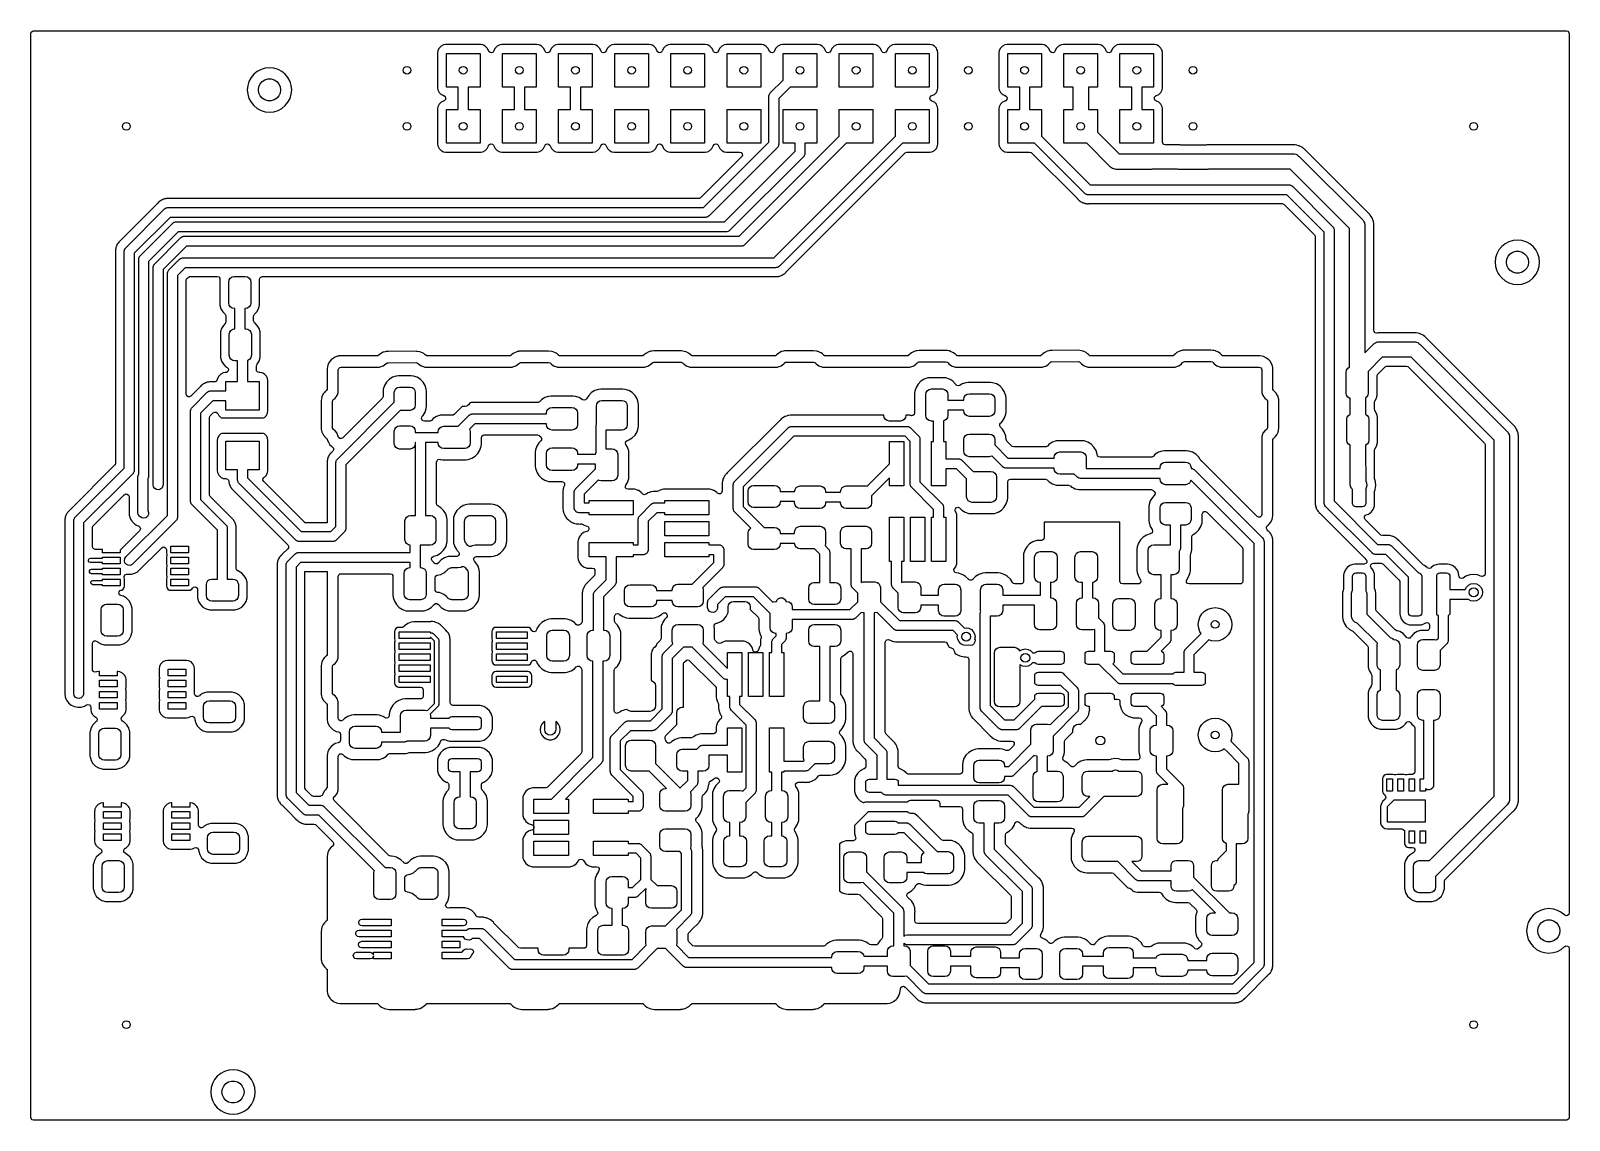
# Model space of a CAD drawing. Extents: x 0.23 to 2.97, y 0.23 to 2.17.
import ezdxf

# ---------------------------------------------------------------- set-up
doc = ezdxf.new("R2010")
doc.units = 0
doc.header["$MEASUREMENT"] = 0
doc.layers.add('BLACK', color=7, linetype='CONTINUOUS')

msp = doc.modelspace()

# ---------------------------------------------------------------- linework, layer by layer
at = {"layer": 'BLACK', "linetype": 'CONTINUOUS'}
for p, q in [((0.229705, 2.16533), (0.230492, 2.16802)), ((0.229705, 2.065), (0.229705, 2.16533)), ((0.230492, 2.16802), (0.232605, 2.16985)), ((0.232605, 2.16985), (0.234665, 2.1703)), ((0.234665, 2.1703), (2.96533, 2.1703)), ((2.96533, 2.1703), (2.96802, 2.16951)), ((2.96802, 2.16951), (2.96985, 2.1674)), ((2.96985, 2.1674), (2.9703, 2.16533)), ((2.9703, 2.16533), (2.9703, 0.598656)), ((0.957085, 2.13938), (0.954817, 2.13493)), ((0.960616, 2.14292), (0.957085, 2.13938)), ((0.965067, 2.14518), (0.960616, 2.14292)), ((0.968759, 2.14577), (0.965067, 2.14518)), ((1.03124, 2.14577), (0.968759, 2.14577)), ((1.03493, 2.14518), (1.03124, 2.14577)), ((1.03124, 2.14577), (1.03124, 2.14577)), ((1.0364, 2.14444), (1.03493, 2.14518)), ((1.03938, 2.14292), (1.0364, 2.14444)), ((1.04292, 2.13938), (1.03938, 2.14292)), ((1.04518, 2.13493), (1.04292, 2.13938)), ((1.05708, 2.13938), (1.05482, 2.13493)), ((1.06062, 2.14292), (1.05708, 2.13938)), ((1.06507, 2.14518), (1.06062, 2.14292)), ((1.06876, 2.14577), (1.06507, 2.14518)), ((1.13124, 2.14577), (1.06876, 2.14577)), ((1.13493, 2.14518), (1.13124, 2.14577)), ((1.13124, 2.14577), (1.13124, 2.14577)), ((1.1364, 2.14444), (1.13493, 2.14518)), ((1.13938, 2.14292), (1.1364, 2.14444)), ((1.14292, 2.13938), (1.13938, 2.14292)), ((1.14518, 2.13493), (1.14292, 2.13938)), ((1.15708, 2.13938), (1.15482, 2.13493)), ((1.16062, 2.14292), (1.15708, 2.13938)), ((1.16507, 2.14518), (1.16062, 2.14292)), ((1.16876, 2.14577), (1.16507, 2.14518)), ((1.23124, 2.14577), (1.16876, 2.14577)), ((1.23493, 2.14518), (1.23124, 2.14577)), ((1.23124, 2.14577), (1.23124, 2.14577)), ((1.2364, 2.14444), (1.23493, 2.14518)), ((1.23938, 2.14292), (1.2364, 2.14444)), ((1.24292, 2.13938), (1.23938, 2.14292)), ((1.24518, 2.13493), (1.24292, 2.13938)), ((1.25708, 2.13938), (1.25482, 2.13493)), ((1.26062, 2.14292), (1.25708, 2.13938)), ((1.26507, 2.14518), (1.26062, 2.14292)), ((1.26876, 2.14577), (1.26507, 2.14518)), ((1.33124, 2.14577), (1.26876, 2.14577)), ((1.33493, 2.14518), (1.33124, 2.14577)), ((1.33124, 2.14577), (1.33124, 2.14577)), ((1.3364, 2.14444), (1.33493, 2.14518)), ((1.33938, 2.14292), (1.3364, 2.14444)), ((1.34292, 2.13938), (1.33938, 2.14292)), ((1.34518, 2.13493), (1.34292, 2.13938)), ((1.35708, 2.13938), (1.35482, 2.13493)), ((1.36062, 2.14292), (1.35708, 2.13938)), ((1.36507, 2.14518), (1.36062, 2.14292)), ((1.36876, 2.14577), (1.36507, 2.14518)), ((1.43124, 2.14577), (1.36876, 2.14577)), ((1.43493, 2.14518), (1.43124, 2.14577)), ((1.43124, 2.14577), (1.43124, 2.14577)), ((1.4364, 2.14444), (1.43493, 2.14518)), ((1.43938, 2.14292), (1.4364, 2.14444)), ((1.44292, 2.13938), (1.43938, 2.14292)), ((1.44518, 2.13493), (1.44292, 2.13938)), ((1.45708, 2.13938), (1.45482, 2.13493)), ((1.46062, 2.14292), (1.45708, 2.13938)), ((1.46507, 2.14518), (1.46062, 2.14292)), ((1.46876, 2.14577), (1.46507, 2.14518)), ((1.53124, 2.14577), (1.46876, 2.14577)), ((1.53493, 2.14518), (1.53124, 2.14577)), ((1.53124, 2.14577), (1.53124, 2.14577)), ((1.5364, 2.14444), (1.53493, 2.14518)), ((1.53938, 2.14292), (1.5364, 2.14444)), ((1.54292, 2.13938), (1.53938, 2.14292)), ((1.54518, 2.13493), (1.54292, 2.13938)), ((1.55708, 2.13938), (1.55482, 2.13493)), ((1.56062, 2.14292), (1.55708, 2.13938)), ((1.56507, 2.14518), (1.56062, 2.14292)), ((1.56876, 2.14577), (1.56507, 2.14518)), ((1.63124, 2.14577), (1.56876, 2.14577)), ((1.63493, 2.14518), (1.63124, 2.14577)), ((1.63124, 2.14577), (1.63124, 2.14577)), ((1.6364, 2.14444), (1.63493, 2.14518)), ((1.63938, 2.14292), (1.6364, 2.14444)), ((1.64292, 2.13938), (1.63938, 2.14292)), ((1.64518, 2.13493), (1.64292, 2.13938)), ((1.65708, 2.13938), (1.65482, 2.13493)), ((1.66062, 2.14292), (1.65708, 2.13938)), ((1.66507, 2.14518), (1.66062, 2.14292)), ((1.66876, 2.14577), (1.66507, 2.14518)), ((1.73124, 2.14577), (1.66876, 2.14577)), ((1.73493, 2.14518), (1.73124, 2.14577)), ((1.73124, 2.14577), (1.73124, 2.14577)), ((1.7364, 2.14444), (1.73493, 2.14518)), ((1.73938, 2.14292), (1.7364, 2.14444)), ((1.74292, 2.13938), (1.73938, 2.14292)), ((1.74518, 2.13493), (1.74292, 2.13938)), ((1.75708, 2.13938), (1.75482, 2.13493)), ((1.76062, 2.14292), (1.75708, 2.13938)), ((1.76507, 2.14518), (1.76062, 2.14292)), ((1.76876, 2.14577), (1.76507, 2.14518)), ((1.83124, 2.14577), (1.76876, 2.14577)), ((1.83493, 2.14518), (1.83124, 2.14577)), ((1.83124, 2.14577), (1.83124, 2.14577)), ((1.8364, 2.14444), (1.83493, 2.14518)), ((1.83938, 2.14292), (1.8364, 2.14444)), ((1.84292, 2.13938), (1.83938, 2.14292)), ((1.84405, 2.13716), (1.84292, 2.13938)), ((1.95708, 2.13938), (1.95482, 2.13493)), ((1.96062, 2.14292), (1.95708, 2.13938)), ((1.96507, 2.14518), (1.96062, 2.14292)), ((1.96876, 2.14577), (1.96507, 2.14518)), ((2.03124, 2.14577), (1.96876, 2.14577)), ((2.03493, 2.14518), (2.03124, 2.14577)), ((2.03124, 2.14577), (2.03124, 2.14577)), ((2.0364, 2.14444), (2.03493, 2.14518)), ((2.03938, 2.14292), (2.0364, 2.14444)), ((2.04292, 2.13938), (2.03938, 2.14292)), ((2.04518, 2.13493), (2.04292, 2.13938)), ((2.05708, 2.13938), (2.05482, 2.13493)), ((2.06062, 2.14292), (2.05708, 2.13938)), ((2.06507, 2.14518), (2.06062, 2.14292)), ((2.06876, 2.14577), (2.06507, 2.14518)), ((2.13124, 2.14577), (2.06876, 2.14577)), ((2.13493, 2.14518), (2.13124, 2.14577)), ((2.13124, 2.14577), (2.13124, 2.14577)), ((2.1364, 2.14444), (2.13493, 2.14518)), ((2.13938, 2.14292), (2.1364, 2.14444)), ((2.14292, 2.13938), (2.13938, 2.14292)), ((2.14518, 2.13493), (2.14292, 2.13938)), ((2.15708, 2.13938), (2.15482, 2.13493)), ((2.16062, 2.14292), (2.15708, 2.13938)), ((2.16507, 2.14518), (2.16062, 2.14292)), ((2.16876, 2.14577), (2.16507, 2.14518)), ((2.23124, 2.14577), (2.16876, 2.14577)), ((2.23493, 2.14518), (2.23124, 2.14577)), ((2.23124, 2.14577), (2.23124, 2.14577)), ((2.2364, 2.14444), (2.23493, 2.14518)), ((2.23938, 2.14292), (2.2364, 2.14444)), ((2.24292, 2.13938), (2.23938, 2.14292)), ((2.24405, 2.13716), (2.24292, 2.13938)), ((0.954817, 2.13493), (0.954232, 2.13124)), ((0.954232, 2.13124), (0.954232, 2.13124)), ((0.954232, 2.13124), (0.954232, 2.06876)), ((0.954817, 2.13493), (0.954817, 2.13493)), ((0.97, 2.07), (0.97, 2.13)), ((0.97, 2.13), (1.03, 2.13)), ((1.03, 2.13), (1.03, 2.07)), ((1.04528, 2.13463), (1.04518, 2.13493)), ((1.04575, 2.1336), (1.04528, 2.13463)), ((1.04781, 2.13171), (1.04575, 2.1336)), ((1.05057, 2.13123), (1.04781, 2.13171)), ((1.05314, 2.13232), (1.05057, 2.13123)), ((1.05472, 2.13463), (1.05314, 2.13232)), ((1.05482, 2.13493), (1.05472, 2.13463)), ((1.07, 2.07), (1.07, 2.13)), ((1.07, 2.13), (1.13, 2.13)), ((1.13, 2.13), (1.13, 2.07)), ((1.14528, 2.13463), (1.14518, 2.13493)), ((1.14575, 2.1336), (1.14528, 2.13463)), ((1.14781, 2.13171), (1.14575, 2.1336)), ((1.15057, 2.13123), (1.14781, 2.13171)), ((1.15314, 2.13232), (1.15057, 2.13123)), ((1.15472, 2.13463), (1.15314, 2.13232)), ((1.15482, 2.13493), (1.15472, 2.13463)), ((1.17, 2.07), (1.17, 2.13)), ((1.17, 2.13), (1.23, 2.13)), ((1.23, 2.13), (1.23, 2.07)), ((1.24528, 2.13463), (1.24518, 2.13493)), ((1.24575, 2.1336), (1.24528, 2.13463)), ((1.24781, 2.13171), (1.24575, 2.1336)), ((1.25057, 2.13123), (1.24781, 2.13171)), ((1.25314, 2.13232), (1.25057, 2.13123)), ((1.25472, 2.13463), (1.25314, 2.13232)), ((1.25482, 2.13493), (1.25472, 2.13463)), ((1.27, 2.07), (1.27, 2.13)), ((1.27, 2.13), (1.33, 2.13)), ((1.33, 2.13), (1.33, 2.07)), ((1.34528, 2.13463), (1.34518, 2.13493)), ((1.34575, 2.1336), (1.34528, 2.13463)), ((1.34781, 2.13171), (1.34575, 2.1336)), ((1.35057, 2.13123), (1.34781, 2.13171)), ((1.35314, 2.13232), (1.35057, 2.13123)), ((1.35472, 2.13463), (1.35314, 2.13232)), ((1.35482, 2.13493), (1.35472, 2.13463)), ((1.37, 2.07), (1.37, 2.13)), ((1.37, 2.13), (1.43, 2.13)), ((1.43, 2.13), (1.43, 2.07)), ((1.44528, 2.13463), (1.44518, 2.13493)), ((1.44575, 2.1336), (1.44528, 2.13463)), ((1.44781, 2.13171), (1.44575, 2.1336)), ((1.45057, 2.13123), (1.44781, 2.13171)), ((1.45314, 2.13232), (1.45057, 2.13123)), ((1.45472, 2.13463), (1.45314, 2.13232)), ((1.45482, 2.13493), (1.45472, 2.13463)), ((1.47, 2.07), (1.47, 2.13)), ((1.47, 2.13), (1.53, 2.13)), ((1.53, 2.13), (1.53, 2.07)), ((1.54528, 2.13463), (1.54518, 2.13493)), ((1.54575, 2.1336), (1.54528, 2.13463)), ((1.54781, 2.13171), (1.54575, 2.1336)), ((1.55057, 2.13123), (1.54781, 2.13171)), ((1.55314, 2.13232), (1.55057, 2.13123)), ((1.55472, 2.13463), (1.55314, 2.13232)), ((1.55482, 2.13493), (1.55472, 2.13463)), ((1.57, 2.08253), (1.57, 2.13)), ((1.57, 2.13), (1.63, 2.13)), ((1.63, 2.13), (1.63, 2.07)), ((1.64528, 2.13463), (1.64518, 2.13493)), ((1.64575, 2.1336), (1.64528, 2.13463)), ((1.64781, 2.13171), (1.64575, 2.1336)), ((1.65057, 2.13123), (1.64781, 2.13171)), ((1.65314, 2.13232), (1.65057, 2.13123)), ((1.65472, 2.13463), (1.65314, 2.13232)), ((1.65482, 2.13493), (1.65472, 2.13463)), ((1.67, 2.07), (1.67, 2.13)), ((1.67, 2.13), (1.73, 2.13)), ((1.73, 2.13), (1.73, 2.07)), ((1.74528, 2.13463), (1.74518, 2.13493)), ((1.74575, 2.1336), (1.74528, 2.13463)), ((1.74781, 2.13171), (1.74575, 2.1336)), ((1.75057, 2.13123), (1.74781, 2.13171)), ((1.75314, 2.13232), (1.75057, 2.13123)), ((1.75472, 2.13463), (1.75314, 2.13232)), ((1.75482, 2.13493), (1.75472, 2.13463)), ((1.77, 2.07), (1.77, 2.13)), ((1.77, 2.13), (1.83, 2.13)), ((1.83, 2.13), (1.83, 2.07)), ((1.84518, 2.13493), (1.84405, 2.13716)), ((1.84577, 2.13124), (1.84518, 2.13493)), ((1.84577, 2.06876), (1.84577, 2.13124)), ((1.95482, 2.13493), (1.95423, 2.13124)), ((1.95423, 2.13124), (1.95423, 2.13124)), ((1.95423, 2.13124), (1.95423, 2.06876)), ((1.95482, 2.13493), (1.95482, 2.13493)), ((1.97, 2.07), (1.97, 2.13)), ((1.97, 2.13), (2.03, 2.13)), ((2.03, 2.13), (2.03, 2.07)), ((2.04528, 2.13463), (2.04518, 2.13493)), ((2.04575, 2.1336), (2.04528, 2.13463)), ((2.04781, 2.13171), (2.04575, 2.1336)), ((2.05057, 2.13123), (2.04781, 2.13171)), ((2.05314, 2.13232), (2.05057, 2.13123)), ((2.05472, 2.13463), (2.05314, 2.13232)), ((2.05482, 2.13493), (2.05472, 2.13463)), ((2.07, 2.07), (2.07, 2.13)), ((2.07, 2.13), (2.13, 2.13)), ((2.13, 2.13), (2.13, 2.07)), ((2.14528, 2.13463), (2.14518, 2.13493)), ((2.14575, 2.1336), (2.14528, 2.13463)), ((2.14781, 2.13171), (2.14575, 2.1336)), ((2.15057, 2.13123), (2.14781, 2.13171)), ((2.15314, 2.13232), (2.15057, 2.13123)), ((2.15472, 2.13463), (2.15314, 2.13232)), ((2.15482, 2.13493), (2.15472, 2.13463)), ((2.17, 2.07), (2.17, 2.13)), ((2.17, 2.13), (2.23, 2.13)), ((2.23, 2.13), (2.23, 2.07)), ((2.24518, 2.13493), (2.24405, 2.13716)), ((2.24577, 2.13124), (2.24518, 2.13493)), ((2.24577, 2.06876), (2.24577, 2.13124)), ((0.62209, 2.08699), (0.618433, 2.08015)), ((0.627012, 2.09299), (0.62209, 2.08699)), ((0.63301, 2.09791), (0.627012, 2.09299)), ((0.639853, 2.10157), (0.63301, 2.09791)), ((0.647278, 2.10382), (0.639853, 2.10157)), ((0.642109, 2.07988), (0.646823, 2.08291)), ((0.646823, 2.08291), (0.652199, 2.08448)), ((0.647279, 2.10382), (0.647278, 2.10382)), ((0.655, 2.10458), (0.647279, 2.10382)), ((0.652199, 2.08448), (0.657801, 2.08448)), ((0.662721, 2.10382), (0.655, 2.10458)), ((0.655, 2.10458), (0.655, 2.10458)), ((0.657801, 2.08448), (0.663177, 2.08291)), ((0.670147, 2.10157), (0.662721, 2.10382)), ((0.663177, 2.08291), (0.667891, 2.07988)), ((0.67699, 2.09791), (0.670147, 2.10157)), ((0.682988, 2.09299), (0.67699, 2.09791)), ((0.68791, 2.08699), (0.682988, 2.09299)), ((0.691567, 2.08015), (0.68791, 2.08699)), ((0.229705, 1.29816), (0.229705, 2.065)), ((0.61618, 2.07272), (0.61542, 2.065)), ((0.61542, 2.065), (0.61542, 2.065)), ((0.61542, 2.065), (0.61618, 2.05728)), ((0.618433, 2.08015), (0.61618, 2.07272)), ((0.61618, 2.07272), (0.61618, 2.07272)), ((0.61618, 2.05728), (0.61618, 2.05728)), ((0.61618, 2.05728), (0.618433, 2.04985)), ((0.635315, 2.065), (0.636112, 2.07055)), ((0.636112, 2.05945), (0.635315, 2.065)), ((0.636112, 2.07055), (0.63844, 2.07564)), ((0.63844, 2.05436), (0.636112, 2.05945)), ((0.63844, 2.07564), (0.642109, 2.07988)), ((0.667891, 2.07988), (0.67156, 2.07564)), ((0.67156, 2.07564), (0.673888, 2.07055)), ((0.673888, 2.05945), (0.67156, 2.05436)), ((0.673888, 2.07055), (0.674685, 2.065)), ((0.674685, 2.065), (0.673888, 2.05945)), ((0.69382, 2.07272), (0.691567, 2.08015)), ((0.691567, 2.04985), (0.69382, 2.05728)), ((0.694574, 2.06507), (0.69382, 2.07272)), ((0.69382, 2.07272), (0.69382, 2.07272)), ((0.69382, 2.07272), (0.69382, 2.07272)), ((0.69382, 2.07272), (0.69382, 2.07272)), ((0.69382, 2.05728), (0.69458, 2.065)), ((0.69458, 2.065), (0.694574, 2.06507)), ((0.954232, 2.06876), (0.954817, 2.06507)), ((0.954817, 2.06507), (0.957085, 2.06062)), ((0.957085, 2.06062), (0.960616, 2.05708)), ((0.960616, 2.05708), (0.962884, 2.05593)), ((0.962884, 2.05593), (0.965067, 2.05482)), ((0.991339, 2.07), (0.97, 2.07)), ((0.991339, 2.03), (0.991339, 2.07)), ((1.03, 2.07), (1.00906, 2.07)), ((1.00906, 2.07), (1.00906, 2.03)), ((1.09134, 2.07), (1.07, 2.07)), ((1.09134, 2.03), (1.09134, 2.07)), ((1.13, 2.07), (1.10906, 2.07)), ((1.10906, 2.07), (1.10906, 2.03)), ((1.19134, 2.07), (1.17, 2.07)), ((1.19134, 2.03), (1.19134, 2.07)), ((1.23, 2.07), (1.20906, 2.07)), ((1.20906, 2.07), (1.20906, 2.03)), ((1.33, 2.07), (1.27, 2.07)), ((1.43, 2.07), (1.37, 2.07)), ((1.53, 2.07), (1.47, 2.07)), ((1.5446, 2.05511), (1.54489, 2.05575)), ((1.54489, 2.05575), (1.545, 2.05644)), ((1.545, 2.05644), (1.54563, 2.05741)), ((1.54563, 2.05741), (1.5461, 2.05847)), ((1.5461, 2.05847), (1.54662, 2.05894)), ((1.54662, 2.05894), (1.547, 2.05953)), ((1.547, 2.05953), (1.57, 2.08253)), ((1.58253, 2.07), (1.56213, 2.0496)), ((1.63, 2.07), (1.58253, 2.07)), ((1.73, 2.07), (1.67, 2.07)), ((1.83, 2.07), (1.77, 2.07)), ((1.83493, 2.05482), (1.83938, 2.05708)), ((1.83938, 2.05708), (1.84292, 2.06062)), ((1.84292, 2.06062), (1.84518, 2.06507)), ((1.84518, 2.06507), (1.84577, 2.06876)), ((1.95423, 2.06876), (1.95482, 2.06507)), ((1.95482, 2.06507), (1.95708, 2.06062)), ((1.95708, 2.06062), (1.96062, 2.05708)), ((1.96062, 2.05708), (1.96288, 2.05593)), ((1.96288, 2.05593), (1.96507, 2.05482)), ((1.99134, 2.07), (1.97, 2.07)), ((1.99134, 2.03), (1.99134, 2.07)), ((2.03, 2.07), (2.00906, 2.07)), ((2.00906, 2.07), (2.00906, 2.03)), ((2.08642, 2.07), (2.07, 2.07)), ((2.08642, 2.03), (2.08642, 2.07)), ((2.13, 2.07), (2.11398, 2.07)), ((2.11398, 2.07), (2.11398, 2.03)), ((2.19134, 2.07), (2.17, 2.07)), ((2.19134, 2.03), (2.19134, 2.07)), ((2.23, 2.07), (2.20906, 2.07)), ((2.20906, 2.07), (2.20906, 2.03)), ((2.23493, 2.05482), (2.23938, 2.05708)), ((2.23938, 2.05708), (2.24292, 2.06062)), ((2.24292, 2.06062), (2.24518, 2.06507)), ((2.24518, 2.06507), (2.24577, 2.06876)), ((0.618433, 2.04985), (0.62209, 2.04301)), ((0.62209, 2.04301), (0.627012, 2.03701)), ((0.627012, 2.03701), (0.63301, 2.03209)), ((0.63301, 2.03209), (0.639853, 2.02843)), ((0.642109, 2.05012), (0.63844, 2.05436)), ((0.639853, 2.02843), (0.647278, 2.02618)), ((0.646823, 2.04709), (0.642109, 2.05012)), ((0.652199, 2.04552), (0.646823, 2.04709)), ((0.657801, 2.04552), (0.652199, 2.04552)), ((0.663177, 2.04709), (0.657801, 2.04552)), ((0.662722, 2.02618), (0.670147, 2.02843)), ((0.667891, 2.05012), (0.663177, 2.04709)), ((0.67156, 2.05436), (0.667891, 2.05012)), ((0.670147, 2.02843), (0.67699, 2.03209)), ((0.67699, 2.03209), (0.682988, 2.03701)), ((0.682988, 2.03701), (0.68791, 2.04301)), ((0.68791, 2.04301), (0.691567, 2.04985)), ((0.954817, 2.03493), (0.954232, 2.03124)), ((0.954232, 2.03124), (0.954232, 2.03124)), ((0.954232, 2.03124), (0.954232, 1.96876)), ((0.957085, 2.03938), (0.954817, 2.03493)), ((0.954817, 2.03493), (0.954817, 2.03493)), ((0.960616, 2.04292), (0.957085, 2.03938)), ((0.965067, 2.04518), (0.960616, 2.04292)), ((0.965067, 2.05482), (0.965067, 2.05482)), ((0.965067, 2.05482), (0.965372, 2.05472)), ((0.965372, 2.04528), (0.965067, 2.04518)), ((0.965372, 2.05472), (0.967679, 2.05314)), ((0.966401, 2.04575), (0.965372, 2.04528)), ((0.968291, 2.04781), (0.966401, 2.04575)), ((0.967679, 2.05314), (0.968768, 2.05057)), ((0.968768, 2.05057), (0.968291, 2.04781)), ((0.97, 1.97), (0.97, 2.03)), ((0.97, 2.03), (0.991339, 2.03)), ((1.00906, 2.03), (1.03, 2.03)), ((1.03, 2.03), (1.03, 1.97)), ((1.07, 1.97), (1.07, 2.03)), ((1.07, 2.03), (1.09134, 2.03)), ((1.10906, 2.03), (1.13, 2.03)), ((1.13, 2.03), (1.13, 1.97)), ((1.17, 1.97), (1.17, 2.03)), ((1.17, 2.03), (1.19134, 2.03)), ((1.20906, 2.03), (1.23, 2.03)), ((1.23, 2.03), (1.23, 1.97)), ((1.27, 1.97), (1.27, 2.03)), ((1.27, 2.03), (1.33, 2.03)), ((1.33, 2.03), (1.33, 1.97)), ((1.37, 1.97), (1.37, 2.03)), ((1.37, 2.03), (1.43, 2.03)), ((1.43, 2.03), (1.43, 1.97)), ((1.47, 1.97), (1.47, 2.03)), ((1.47, 2.03), (1.53, 2.03)), ((1.53, 2.03), (1.53, 1.97)), ((1.54441, 2.05327), (1.5446, 2.05511)), ((1.54441, 1.97194), (1.54441, 2.05327)), ((1.56213, 2.0496), (1.56213, 1.96827)), ((1.57, 1.97), (1.57, 2.03)), ((1.57, 2.03), (1.63, 2.03)), ((1.63, 2.03), (1.63, 1.97)), ((1.67, 1.98253), (1.67, 2.03)), ((1.67, 2.03), (1.73, 2.03)), ((1.73, 2.03), (1.73, 1.97)), ((1.77, 1.98253), (1.77, 2.03)), ((1.77, 2.03), (1.83, 2.03)), ((1.83, 2.03), (1.83, 1.97)), ((1.83123, 2.04943), (1.83171, 2.05219)), ((1.83232, 2.04686), (1.83123, 2.04943)), ((1.83171, 2.05219), (1.8336, 2.05425)), ((1.83463, 2.04528), (1.83232, 2.04686)), ((1.8336, 2.05425), (1.83463, 2.05472)), ((1.83463, 2.05472), (1.83493, 2.05482)), ((1.83493, 2.04518), (1.83463, 2.04528)), ((1.83493, 2.05482), (1.83493, 2.05482)), ((1.83938, 2.04292), (1.83493, 2.04518)), ((1.84292, 2.03938), (1.83938, 2.04292)), ((1.84405, 2.03716), (1.84292, 2.03938)), ((1.84518, 2.03493), (1.84405, 2.03716)), ((1.84577, 2.03124), (1.84518, 2.03493)), ((1.84577, 1.96876), (1.84577, 2.03124)), ((1.95482, 2.03493), (1.95423, 2.03124)), ((1.95423, 2.03124), (1.95423, 2.03124)), ((1.95423, 2.03124), (1.95423, 1.96876)), ((1.95708, 2.03938), (1.95482, 2.03493)), ((1.95482, 2.03493), (1.95482, 2.03493)), ((1.96062, 2.04292), (1.95708, 2.03938)), ((1.96507, 2.04518), (1.96062, 2.04292)), ((1.96507, 2.05482), (1.96507, 2.05482)), ((1.96507, 2.05482), (1.96537, 2.05472)), ((1.96537, 2.04528), (1.96507, 2.04518)), ((1.96537, 2.05472), (1.96768, 2.05314)), ((1.9664, 2.04575), (1.96537, 2.04528)), ((1.96829, 2.04781), (1.9664, 2.04575)), ((1.96768, 2.05314), (1.96877, 2.05057)), ((1.96877, 2.05057), (1.96829, 2.04781)), ((1.97, 1.97), (1.97, 2.03)), ((1.97, 2.03), (1.99134, 2.03)), ((2.00906, 2.03), (2.03, 2.03)), ((2.03, 2.03), (2.03, 1.98272)), ((2.07, 1.97), (2.07, 2.03)), ((2.07, 2.03), (2.08642, 2.03)), ((2.11398, 2.03), (2.13, 2.03)), ((2.13, 2.03), (2.13, 1.98968)), ((2.17, 1.97), (2.17, 2.03)), ((2.17, 2.03), (2.19134, 2.03)), ((2.20906, 2.03), (2.23, 2.03)), ((2.23, 2.03), (2.23, 1.97)), ((2.23123, 2.04943), (2.23171, 2.05219)), ((2.23232, 2.04686), (2.23123, 2.04943)), ((2.23171, 2.05219), (2.2336, 2.05425)), ((2.23463, 2.04528), (2.23232, 2.04686)), ((2.2336, 2.05425), (2.23463, 2.05472)), ((2.23463, 2.05472), (2.23493, 2.05482)), ((2.23493, 2.04518), (2.23463, 2.04528)), ((2.23493, 2.05482), (2.23493, 2.05482)), ((2.23938, 2.04292), (2.23493, 2.04518)), ((2.24292, 2.03938), (2.23938, 2.04292)), ((2.24405, 2.03716), (2.24292, 2.03938)), ((2.24518, 2.03493), (2.24405, 2.03716)), ((2.24569, 2.03171), (2.24518, 2.03493)), ((2.24577, 2.03124), (2.24569, 2.03171)), ((2.24577, 1.97189), (2.24577, 2.03124)), ((0.647278, 2.02618), (0.647278, 2.02618)), ((0.647278, 2.02618), (0.647279, 2.02618)), ((0.647279, 2.02618), (0.655, 2.02542)), ((0.655, 2.02542), (0.662721, 2.02618)), ((0.655, 2.02542), (0.655, 2.02542)), ((0.655, 2.02542), (0.655, 2.02542)), ((0.662721, 2.02618), (0.662721, 2.02618)), ((0.662721, 2.02618), (0.662722, 2.02618)), ((0.662722, 2.02618), (0.662722, 2.02618)), ((1.49192, 1.80445), (1.67, 1.98253)), ((1.55348, 1.76601), (1.77, 1.98253)), ((2.03, 1.98272), (2.11687, 1.89586)), ((2.13, 1.98968), (2.16871, 1.95097)), ((0.954232, 1.96876), (0.954817, 1.96507)), ((0.954817, 1.96507), (0.957085, 1.96062)), ((0.957085, 1.96062), (0.960616, 1.95708)), ((0.960616, 1.95708), (0.961761, 1.9565)), ((0.961761, 1.9565), (0.965067, 1.95482)), ((0.965067, 1.95482), (0.968759, 1.95423)), ((0.968759, 1.95423), (1.03124, 1.95423)), ((1.03, 1.97), (0.97, 1.97)), ((1.03124, 1.95423), (1.03493, 1.95482)), ((1.03493, 1.95482), (1.03938, 1.95708)), ((1.03938, 1.95708), (1.04292, 1.96062)), ((1.04292, 1.96062), (1.04518, 1.96507)), ((1.04518, 1.96507), (1.04528, 1.96537)), ((1.04518, 1.96507), (1.04518, 1.96507)), ((1.04528, 1.96537), (1.04686, 1.96768)), ((1.04686, 1.96768), (1.04943, 1.96877)), ((1.04943, 1.96877), (1.05219, 1.96829)), ((1.05219, 1.96829), (1.05425, 1.9664)), ((1.05425, 1.9664), (1.05472, 1.96537)), ((1.05472, 1.96537), (1.05482, 1.96507)), ((1.05482, 1.96507), (1.05708, 1.96062)), ((1.05708, 1.96062), (1.06062, 1.95708)), ((1.06062, 1.95708), (1.06176, 1.9565)), ((1.06176, 1.9565), (1.06507, 1.95482)), ((1.06507, 1.95482), (1.06876, 1.95423)), ((1.06876, 1.95423), (1.13124, 1.95423)), ((1.13, 1.97), (1.07, 1.97)), ((1.13124, 1.95423), (1.13493, 1.95482)), ((1.13493, 1.95482), (1.13938, 1.95708)), ((1.13938, 1.95708), (1.14292, 1.96062)), ((1.14292, 1.96062), (1.14518, 1.96507)), ((1.14518, 1.96507), (1.14528, 1.96537)), ((1.14518, 1.96507), (1.14518, 1.96507)), ((1.14528, 1.96537), (1.14686, 1.96768)), ((1.14686, 1.96768), (1.14943, 1.96877)), ((1.14943, 1.96877), (1.15219, 1.96829)), ((1.15219, 1.96829), (1.15425, 1.9664)), ((1.15425, 1.9664), (1.15472, 1.96537)), ((1.15472, 1.96537), (1.15482, 1.96507)), ((1.15482, 1.96507), (1.15708, 1.96062)), ((1.15708, 1.96062), (1.16062, 1.95708)), ((1.16062, 1.95708), (1.16176, 1.9565)), ((1.16176, 1.9565), (1.16507, 1.95482)), ((1.16507, 1.95482), (1.16876, 1.95423)), ((1.16876, 1.95423), (1.23124, 1.95423)), ((1.23, 1.97), (1.17, 1.97)), ((1.23124, 1.95423), (1.23493, 1.95482)), ((1.23493, 1.95482), (1.23938, 1.95708)), ((1.23938, 1.95708), (1.24292, 1.96062)), ((1.24292, 1.96062), (1.24518, 1.96507)), ((1.24518, 1.96507), (1.24528, 1.96537)), ((1.24518, 1.96507), (1.24518, 1.96507)), ((1.24528, 1.96537), (1.24686, 1.96768)), ((1.24686, 1.96768), (1.24943, 1.96877)), ((1.24943, 1.96877), (1.25219, 1.96829)), ((1.25219, 1.96829), (1.25425, 1.9664)), ((1.25425, 1.9664), (1.25472, 1.96537)), ((1.25472, 1.96537), (1.25482, 1.96507)), ((1.25482, 1.96507), (1.25708, 1.96062)), ((1.25708, 1.96062), (1.26062, 1.95708)), ((1.26062, 1.95708), (1.26176, 1.9565)), ((1.26176, 1.9565), (1.26507, 1.95482)), ((1.26507, 1.95482), (1.26876, 1.95423)), ((1.26876, 1.95423), (1.33124, 1.95423)), ((1.33, 1.97), (1.27, 1.97)), ((1.33124, 1.95423), (1.33493, 1.95482)), ((1.33493, 1.95482), (1.33938, 1.95708)), ((1.33938, 1.95708), (1.34292, 1.96062)), ((1.34292, 1.96062), (1.34518, 1.96507)), ((1.34518, 1.96507), (1.34528, 1.96537)), ((1.34518, 1.96507), (1.34518, 1.96507)), ((1.34528, 1.96537), (1.34686, 1.96768)), ((1.34686, 1.96768), (1.34943, 1.96877)), ((1.34943, 1.96877), (1.35219, 1.96829)), ((1.35219, 1.96829), (1.35425, 1.9664)), ((1.35425, 1.9664), (1.35472, 1.96537)), ((1.35472, 1.96537), (1.35482, 1.96507)), ((1.35482, 1.96507), (1.35708, 1.96062)), ((1.35708, 1.96062), (1.36062, 1.95708)), ((1.36062, 1.95708), (1.36176, 1.9565)), ((1.36176, 1.9565), (1.36507, 1.95482)), ((1.36507, 1.95482), (1.36876, 1.95423)), ((1.36876, 1.95423), (1.43124, 1.95423)), ((1.43, 1.97), (1.37, 1.97)), ((1.4281, 1.85563), (1.54441, 1.97194)), ((1.43124, 1.95423), (1.43493, 1.95482)), ((1.43493, 1.95482), (1.43938, 1.95708)), ((1.55953, 1.962), (1.43804, 1.84051)), ((1.43938, 1.95708), (1.44292, 1.96062)), ((1.44292, 1.96062), (1.44518, 1.96507)), ((1.44518, 1.96507), (1.44528, 1.96537)), ((1.44518, 1.96507), (1.44518, 1.96507)), ((1.44528, 1.96537), (1.44686, 1.96768)), ((1.44686, 1.96768), (1.44943, 1.96877)), ((1.44943, 1.96877), (1.45219, 1.96829)), ((1.45219, 1.96829), (1.45425, 1.9664)), ((1.45425, 1.9664), (1.45472, 1.96537)), ((1.45472, 1.96537), (1.45482, 1.96507)), ((1.45482, 1.96507), (1.45708, 1.96062)), ((1.45708, 1.96062), (1.46062, 1.95708)), ((1.46062, 1.95708), (1.46176, 1.9565)), ((1.46176, 1.9565), (1.46507, 1.95482)), ((1.46507, 1.95482), (1.46876, 1.95423)), ((1.46523, 1.83004), (1.59114, 1.95595)), ((1.46876, 1.95423), (1.49243, 1.95423)), ((1.53, 1.97), (1.47, 1.97)), ((1.60626, 1.94602), (1.47516, 1.81492)), ((1.49243, 1.95423), (1.49511, 1.95344)), ((1.49511, 1.95344), (1.49694, 1.95133)), ((1.49618, 1.94602), (1.49594, 1.94576)), ((1.49734, 1.94857), (1.49618, 1.94602)), ((1.49694, 1.95133), (1.49734, 1.94857)), ((1.68253, 1.97), (1.50185, 1.78933)), ((1.55991, 1.96259), (1.55953, 1.962)), ((1.56043, 1.96306), (1.55991, 1.96259)), ((1.56091, 1.96412), (1.56043, 1.96306)), ((1.56154, 1.96509), (1.56091, 1.96412)), ((1.56165, 1.96579), (1.56154, 1.96509)), ((1.56193, 1.96643), (1.56165, 1.96579)), ((1.56213, 1.96827), (1.56193, 1.96643)), ((1.78253, 1.97), (1.56341, 1.75089)), ((1.59114, 1.97), (1.57, 1.97)), ((1.57547, 1.74064), (1.78761, 1.95278)), ((1.59114, 1.95595), (1.59114, 1.97)), ((1.60665, 1.94661), (1.60626, 1.94602)), ((1.60717, 1.94708), (1.60665, 1.94661)), ((1.60764, 1.94814), (1.60717, 1.94708)), ((1.60827, 1.94911), (1.60764, 1.94814)), ((1.60838, 1.9498), (1.60827, 1.94911)), ((1.60866, 1.95044), (1.60838, 1.9498)), ((1.60886, 1.95228), (1.60866, 1.95044)), ((1.63, 1.97), (1.60886, 1.97)), ((1.60886, 1.97), (1.60886, 1.95228)), ((1.73, 1.97), (1.68253, 1.97)), ((1.83, 1.97), (1.78253, 1.97)), ((1.78761, 1.95278), (1.79006, 1.95412)), ((1.79006, 1.95412), (1.79111, 1.95423)), ((1.79111, 1.95423), (1.83124, 1.95423)), ((1.83124, 1.95423), (1.83493, 1.95482)), ((1.83124, 1.95423), (1.83124, 1.95423)), ((1.83493, 1.95482), (1.83938, 1.95708)), ((1.83938, 1.95708), (1.84292, 1.96062)), ((1.84292, 1.96062), (1.84518, 1.96507)), ((1.84518, 1.96507), (1.84577, 1.96876)), ((1.84577, 1.96876), (1.84577, 1.96876)), ((1.95423, 1.96876), (1.95482, 1.96507)), ((1.95482, 1.96507), (1.95708, 1.96062)), ((1.95708, 1.96062), (1.96062, 1.95708)), ((1.96062, 1.95708), (1.96176, 1.9565)), ((1.96176, 1.9565), (1.96507, 1.95482)), ((1.96507, 1.95482), (1.96876, 1.95423)), ((1.96876, 1.95423), (2.00908, 1.95423)), ((2.01767, 1.97), (1.97, 1.97)), ((2.00908, 1.95423), (2.01177, 1.95344)), ((2.01177, 1.95344), (2.01259, 1.95278)), ((2.01259, 1.95278), (2.09347, 1.8719)), ((2.10693, 1.88074), (2.01767, 1.97)), ((2.11071, 1.97), (2.07, 1.97)), ((2.15326, 1.92745), (2.11071, 1.97)), ((2.16871, 1.95097), (2.22544, 1.95097)), ((2.23, 1.97), (2.17, 1.97)), ((2.22544, 1.95097), (2.2266, 1.95117)), ((2.2266, 1.95117), (2.27379, 1.95117)), ((2.24622, 1.96983), (2.24577, 1.97189)), ((2.24805, 1.96772), (2.24622, 1.96983)), ((2.25073, 1.96693), (2.24805, 1.96772)), ((2.27336, 1.96693), (2.25073, 1.96693)), ((2.27638, 1.96702), (2.27336, 1.96693)), ((2.27379, 1.95117), (2.27521, 1.95105)), ((2.27521, 1.95105), (2.2755, 1.95106)), ((2.2755, 1.95106), (2.27566, 1.95101)), ((2.27566, 1.95101), (2.27606, 1.95098)), ((2.27606, 1.95098), (2.27608, 1.95097)), ((2.27608, 1.95097), (2.32544, 1.95097)), ((2.27667, 1.967), (2.27638, 1.96702)), ((2.27638, 1.96702), (2.27638, 1.96702)), ((2.27696, 1.96697), (2.27667, 1.967)), ((2.27667, 1.967), (2.27667, 1.967)), ((2.27725, 1.96693), (2.27696, 1.96697)), ((2.27696, 1.96697), (2.27696, 1.96697)), ((2.2775, 1.96687), (2.27725, 1.96693)), ((2.27865, 1.96674), (2.2775, 1.96687)), ((2.32298, 1.96674), (2.27865, 1.96674)), ((2.3232, 1.96675), (2.32298, 1.96674)), ((2.3233, 1.96676), (2.3232, 1.96675)), ((2.3236, 1.96678), (2.3233, 1.96676)), ((2.32488, 1.96693), (2.3236, 1.96678)), ((2.3252, 1.96693), (2.32488, 1.96693)), ((2.32542, 1.96694), (2.3252, 1.96693)), ((2.32747, 1.96712), (2.32542, 1.96694)), ((2.32544, 1.95097), (2.3266, 1.95117)), ((2.3266, 1.95117), (2.4789, 1.95117)), ((2.3284, 1.96699), (2.32747, 1.96712)), ((2.32912, 1.96693), (2.3284, 1.96699)), ((2.47847, 1.96693), (2.32912, 1.96693)), ((2.48149, 1.96702), (2.47847, 1.96693)), ((2.4789, 1.95117), (2.48032, 1.95105)), ((2.48032, 1.95105), (2.4806, 1.95106)), ((2.4806, 1.95106), (2.48077, 1.95101)), ((2.48077, 1.95101), (2.48117, 1.95098)), ((2.48117, 1.95098), (2.48305, 1.95033)), ((2.48178, 1.967), (2.48149, 1.96702)), ((2.48149, 1.96702), (2.48149, 1.96702)), ((2.48207, 1.96697), (2.48178, 1.967)), ((2.48178, 1.967), (2.48178, 1.967)), ((2.48235, 1.96693), (2.48207, 1.96697)), ((2.48207, 1.96697), (2.48207, 1.96697)), ((2.48529, 1.96624), (2.48235, 1.96693)), ((2.48305, 1.95033), (2.48495, 1.94977)), ((2.48495, 1.94977), (2.48519, 1.9496)), ((2.48519, 1.9496), (2.48546, 1.9495)), ((2.48826, 1.96562), (2.48529, 1.96624)), ((2.48546, 1.9495), (2.48703, 1.94828)), ((2.48703, 1.94828), (2.48864, 1.94713)), ((2.48853, 1.96553), (2.48826, 1.96562)), ((2.48826, 1.96562), (2.48826, 1.96562)), ((2.48826, 1.96562), (2.48826, 1.96562)), ((2.48826, 1.96562), (2.48826, 1.96562)), ((2.4888, 1.96544), (2.48853, 1.96554)), ((2.48853, 1.96554), (2.48853, 1.96553)), ((2.48864, 1.94713), (2.60234, 1.83343)), ((2.48907, 1.96534), (2.4888, 1.96544)), ((2.4888, 1.96544), (2.4888, 1.96544)), ((2.49178, 1.96398), (2.48907, 1.96534)), ((2.48907, 1.96534), (2.48907, 1.96534)), ((2.48907, 1.96534), (2.48907, 1.96534)), ((2.48907, 1.96534), (2.48907, 1.96534)), ((2.49452, 1.96271), (2.49178, 1.96398)), ((2.49476, 1.96255), (2.49452, 1.96271)), ((2.49501, 1.9624), (2.49476, 1.96256)), ((2.49476, 1.96256), (2.49476, 1.96255)), ((2.49525, 1.96224), (2.49501, 1.9624)), ((2.49501, 1.9624), (2.49501, 1.9624)), ((2.49718, 1.96062), (2.49525, 1.96224)), ((2.49756, 1.9603), (2.49718, 1.96062)), ((2.49858, 1.9595), (2.49756, 1.9603)), ((2.49881, 1.95927), (2.49858, 1.9595)), ((2.49896, 1.95912), (2.49881, 1.95927)), ((2.50054, 1.9578), (2.49896, 1.95912)), ((2.5011, 1.95705), (2.50054, 1.9578)), ((2.50157, 1.9565), (2.5011, 1.95705)), ((2.61319, 1.84488), (2.50157, 1.9565)), ((1.49594, 1.94576), (1.42302, 1.87285)), ((2.15488, 1.92629), (2.15326, 1.92745)), ((2.15645, 1.92507), (2.15488, 1.92629)), ((2.15672, 1.92498), (2.15645, 1.92507)), ((2.15695, 1.92481), (2.15672, 1.92498)), ((2.15886, 1.92424), (2.15695, 1.92481)), ((2.16074, 1.9236), (2.15886, 1.92424)), ((2.16114, 1.92357), (2.16074, 1.9236)), ((2.1613, 1.92352), (2.16114, 1.92357)), ((2.16159, 1.92353), (2.1613, 1.92352)), ((2.16301, 1.92341), (2.16159, 1.92353)), ((2.22641, 1.92341), (2.16301, 1.92341)), ((2.22757, 1.92361), (2.22641, 1.92341)), ((2.2717, 1.92361), (2.22757, 1.92361)), ((2.27172, 1.9236), (2.2717, 1.92361)), ((2.27212, 1.92357), (2.27172, 1.9236)), ((2.27228, 1.92352), (2.27212, 1.92357)), ((2.27257, 1.92353), (2.27228, 1.92352)), ((2.27399, 1.92341), (2.27257, 1.92353)), ((2.32641, 1.92341), (2.27399, 1.92341)), ((2.32757, 1.92361), (2.32641, 1.92341)), ((2.47319, 1.92361), (2.32757, 1.92361)), ((2.57882, 1.81798), (2.47319, 1.92361)), ((2.11687, 1.89586), (2.471, 1.89586)), ((2.471, 1.89586), (2.47284, 1.89566)), ((2.47284, 1.89566), (2.47348, 1.89538)), ((2.47348, 1.89538), (2.47417, 1.89527)), ((2.47417, 1.89527), (2.47515, 1.89464)), ((2.47515, 1.89464), (2.47621, 1.89417)), ((2.47621, 1.89417), (2.47668, 1.89365)), ((2.47668, 1.89365), (2.47726, 1.89326)), ((2.47726, 1.89326), (2.54883, 1.8217)), ((0.457399, 1.86487), (0.456231, 1.86345)), ((0.458032, 1.86533), (0.457399, 1.86487)), ((0.458624, 1.86583), (0.458032, 1.86533)), ((0.459177, 1.86638), (0.458624, 1.86583)), ((0.460755, 1.86732), (0.459177, 1.86638)), ((0.46095, 1.86745), (0.460755, 1.86732)), ((0.462433, 1.86852), (0.46095, 1.86745)), ((0.463161, 1.86881), (0.462433, 1.86852)), ((0.462433, 1.86852), (0.462433, 1.86852)), ((0.463859, 1.86915), (0.463161, 1.86881)), ((0.464225, 1.86937), (0.463859, 1.86915)), ((0.464533, 1.86955), (0.464225, 1.86937)), ((0.466292, 1.87006), (0.464533, 1.86955)), ((0.464533, 1.86955), (0.464533, 1.86955)), ((0.464533, 1.86955), (0.464533, 1.86955)), ((0.466513, 1.87014), (0.466292, 1.87006)), ((0.468218, 1.87081), (0.466513, 1.87014)), ((0.468994, 1.87091), (0.468218, 1.87081)), ((0.468218, 1.87081), (0.468218, 1.87081)), ((0.469756, 1.87107), (0.468994, 1.87091)), ((0.470508, 1.87129), (0.469756, 1.87107)), ((0.472339, 1.87135), (0.470508, 1.87129)), ((0.470508, 1.87129), (0.470508, 1.87129)), ((0.472572, 1.87136), (0.472339, 1.87135)), ((0.472841, 1.8714), (0.472572, 1.87136)), ((0.474005, 1.8714), (0.472841, 1.8714)), ((0.476727, 1.87148), (0.474005, 1.8714)), ((0.477037, 1.87145), (0.476727, 1.87148)), ((0.477038, 1.87147), (0.477037, 1.87145)), ((0.477657, 1.8714), (0.477038, 1.87147)), ((1.41952, 1.8714), (0.477657, 1.8714)), ((1.42057, 1.87151), (1.41952, 1.8714)), ((1.42302, 1.87285), (1.42057, 1.87151)), ((2.09347, 1.8719), (2.09386, 1.87141)), ((2.09386, 1.87141), (2.09387, 1.87142)), ((2.09387, 1.87142), (2.09407, 1.87118)), ((2.09407, 1.87118), (2.09407, 1.87118)), ((2.09407, 1.87118), (2.0958, 1.86955)), ((2.0958, 1.86955), (2.09606, 1.86931)), ((2.09606, 1.86931), (2.09688, 1.86849)), ((2.09688, 1.86849), (2.09688, 1.86849)), ((2.09688, 1.86849), (2.09688, 1.86849)), ((2.09688, 1.86849), (2.09709, 1.86833)), ((2.09709, 1.86833), (2.09727, 1.86817)), ((2.09727, 1.86817), (2.09861, 1.86692)), ((2.09861, 1.86692), (2.09914, 1.86663)), ((2.09914, 1.86663), (2.09929, 1.86654)), ((2.09929, 1.86654), (2.09994, 1.86611)), ((2.09994, 1.86611), (2.10056, 1.86563)), ((2.10056, 1.86563), (2.10056, 1.86563)), ((2.10056, 1.86563), (2.10056, 1.86563)), ((2.10056, 1.86563), (2.10224, 1.86491)), ((2.10224, 1.86491), (2.10245, 1.8648)), ((2.10245, 1.8648), (2.10347, 1.86425)), ((2.10347, 1.86425), (2.10406, 1.86392)), ((2.10406, 1.86392), (2.10482, 1.86373)), ((2.10482, 1.86373), (2.10555, 1.86347)), ((2.10752, 1.88035), (2.10693, 1.88074)), ((2.10799, 1.87983), (2.10752, 1.88035)), ((2.10905, 1.87936), (2.10799, 1.87983)), ((2.11002, 1.87873), (2.10905, 1.87936)), ((2.11071, 1.87862), (2.11002, 1.87873)), ((2.11136, 1.87834), (2.11071, 1.87862)), ((2.1132, 1.87814), (2.11136, 1.87834)), ((2.46733, 1.87814), (2.1132, 1.87814)), ((2.53371, 1.81176), (2.46733, 1.87814)), ((0.456073, 1.86328), (0.390125, 1.79733)), ((0.398965, 1.78387), (0.468127, 1.85304)), ((0.47806, 1.83791), (0.414087, 1.77394)), ((0.456231, 1.86345), (0.456073, 1.86328)), ((0.468127, 1.85304), (0.469566, 1.8542)), ((0.469566, 1.8542), (0.47022, 1.85445)), ((0.47022, 1.85445), (0.470788, 1.85486)), ((0.470788, 1.85486), (0.471922, 1.85511)), ((0.471922, 1.85511), (0.473005, 1.85552)), ((0.473005, 1.85552), (0.473705, 1.85548)), ((0.473705, 1.85548), (0.474391, 1.85563)), ((0.474391, 1.85563), (1.4281, 1.85563)), ((1.43177, 1.83791), (0.47806, 1.83791)), ((1.43246, 1.83806), (1.43177, 1.83791)), ((1.43316, 1.83802), (1.43246, 1.83806)), ((1.43424, 1.83844), (1.43316, 1.83802)), ((1.43537, 1.83868), (1.43424, 1.83844)), ((1.43594, 1.83909), (1.43537, 1.83868)), ((1.4366, 1.83934), (1.43594, 1.83909)), ((1.43804, 1.84051), (1.4366, 1.83934)), ((2.10555, 1.86347), (2.10581, 1.86336)), ((2.10581, 1.86336), (2.10627, 1.86316)), ((2.10627, 1.86316), (2.10627, 1.86316)), ((2.10627, 1.86316), (2.10627, 1.86316)), ((2.10627, 1.86316), (2.10734, 1.86299)), ((2.10734, 1.86299), (2.10808, 1.86288)), ((2.10808, 1.86288), (2.10831, 1.86283)), ((2.10831, 1.86283), (2.11009, 1.86237)), ((2.11009, 1.86237), (2.11087, 1.86237)), ((2.11087, 1.86237), (2.11164, 1.86231)), ((2.11164, 1.86231), (2.11242, 1.86219)), ((2.11242, 1.86219), (2.11374, 1.86232)), ((2.11374, 1.86232), (2.11424, 1.86236)), ((2.11424, 1.86236), (2.11448, 1.86237)), ((2.11448, 1.86237), (2.45874, 1.86237)), ((2.45874, 1.86237), (2.46143, 1.86159)), ((2.46143, 1.86159), (2.46225, 1.86092)), ((2.46225, 1.86092), (2.51649, 1.80669)), ((2.61539, 1.84281), (2.61319, 1.84488)), ((2.61557, 1.84259), (2.61539, 1.84281)), ((2.61576, 1.84237), (2.61557, 1.84259)), ((2.61557, 1.84259), (2.61557, 1.84259)), ((2.61593, 1.84214), (2.61575, 1.84237)), ((2.61575, 1.84237), (2.61576, 1.84237)), ((2.61752, 1.83956), (2.61593, 1.84214)), ((2.61918, 1.83704), (2.61752, 1.83956)), ((2.61931, 1.83678), (2.61918, 1.83704)), ((2.61932, 1.83678), (2.61931, 1.83678)), ((2.61944, 1.83652), (2.61932, 1.83678)), ((2.61956, 1.83626), (2.61944, 1.83652)), ((2.61944, 1.83652), (2.61944, 1.83652)), ((2.62051, 1.83339), (2.61956, 1.83626)), ((2.61956, 1.83626), (2.61956, 1.83626)), ((0.424555, 1.76946), (0.482536, 1.82744)), ((0.492469, 1.81232), (0.439677, 1.75953)), ((0.482536, 1.82744), (0.483976, 1.82861)), ((0.483976, 1.82861), (0.48463, 1.82886)), ((0.48463, 1.82886), (0.485197, 1.82927)), ((0.485197, 1.82927), (0.486332, 1.82951)), ((0.486332, 1.82951), (0.487414, 1.82993)), ((0.487414, 1.82993), (0.488114, 1.82989)), ((0.488114, 1.82989), (0.4888, 1.83004)), ((0.4888, 1.83004), (1.46523, 1.83004)), ((1.4689, 1.81232), (0.492469, 1.81232)), ((1.46958, 1.81247), (1.4689, 1.81232)), ((1.47028, 1.81243), (1.46958, 1.81247)), ((1.47137, 1.81285), (1.47028, 1.81243)), ((1.4725, 1.81309), (1.47137, 1.81285)), ((1.47307, 1.8135), (1.4725, 1.81309)), ((1.47372, 1.81375), (1.47307, 1.8135)), ((1.47516, 1.81492), (1.47372, 1.81375)), ((2.53371, 1.32924), (2.53371, 1.81176)), ((2.54883, 1.8217), (2.55, 1.82026)), ((2.55, 1.82026), (2.55025, 1.8196)), ((2.55025, 1.8196), (2.55066, 1.81904)), ((2.55066, 1.81904), (2.5509, 1.8179)), ((2.5509, 1.8179), (2.55132, 1.81682)), ((2.55132, 1.81682), (2.55128, 1.81612)), ((2.55128, 1.81612), (2.55143, 1.81543)), ((2.55143, 1.81543), (2.55143, 1.33291)), ((2.57882, 1.57124), (2.57882, 1.81798)), ((2.60234, 1.83343), (2.60326, 1.83234)), ((2.60326, 1.83234), (2.60347, 1.83215)), ((2.60347, 1.83215), (2.60355, 1.832)), ((2.60355, 1.832), (2.60381, 1.83169)), ((2.60381, 1.83169), (2.60469, 1.82991)), ((2.60469, 1.82991), (2.60563, 1.82816)), ((2.60563, 1.82816), (2.60568, 1.82788)), ((2.60568, 1.82788), (2.60581, 1.82762)), ((2.60581, 1.82762), (2.60605, 1.82565)), ((2.60605, 1.82565), (2.60638, 1.82369)), ((2.60638, 1.82369), (2.60638, 1.59687)), ((2.62154, 1.83055), (2.62051, 1.83339)), ((2.62161, 1.83027), (2.62154, 1.83055)), ((2.62154, 1.83055), (2.62154, 1.83055)), ((2.62154, 1.83055), (2.62154, 1.83055)), ((2.62168, 1.82999), (2.62161, 1.83027)), ((2.62161, 1.83027), (2.62161, 1.83027)), ((2.62173, 1.8297), (2.62167, 1.82999)), ((2.62167, 1.82999), (2.62168, 1.82999)), ((2.622, 1.82669), (2.62173, 1.8297)), ((2.62173, 1.8297), (2.62173, 1.8297)), ((2.62215, 1.82541), (2.622, 1.82669)), ((2.62215, 1.82509), (2.62215, 1.82541)), ((2.62216, 1.82487), (2.62215, 1.82509)), ((2.62215, 1.82117), (2.6222, 1.82189)), ((2.62215, 1.758), (2.62215, 1.82117)), ((2.62224, 1.82391), (2.62216, 1.82487)), ((2.6222, 1.82189), (2.62222, 1.82202)), ((2.62222, 1.82202), (2.62233, 1.82282)), ((2.62233, 1.82282), (2.62224, 1.82391)), ((0.381058, 1.7825), (0.380602, 1.78072)), ((0.381105, 1.78272), (0.381058, 1.7825)), ((0.381392, 1.78453), (0.381105, 1.78272)), ((0.381703, 1.78525), (0.381392, 1.78453)), ((0.381955, 1.78599), (0.381703, 1.78525)), ((0.38215, 1.78675), (0.381955, 1.78599)), ((0.383033, 1.78835), (0.38215, 1.78675)), ((0.383135, 1.78856), (0.383033, 1.78835)), ((0.383863, 1.79024), (0.383135, 1.78856)), ((0.384343, 1.79086), (0.383863, 1.79024)), ((0.383863, 1.79024), (0.383863, 1.79024)), ((0.38477, 1.79151), (0.384343, 1.79086)), ((0.385147, 1.7922), (0.38477, 1.79151)), ((0.386402, 1.79354), (0.385147, 1.7922)), ((0.385147, 1.7922), (0.385147, 1.7922)), ((0.386553, 1.79371), (0.386402, 1.79354)), ((0.38672, 1.79393), (0.386553, 1.79371)), ((0.387131, 1.79434), (0.38672, 1.79393)), ((0.387542, 1.79475), (0.387131, 1.79434)), ((0.388535, 1.79581), (0.387542, 1.79475)), ((0.389406, 1.79673), (0.388535, 1.79581)), ((0.389647, 1.79693), (0.389406, 1.79673)), ((0.390125, 1.79733), (0.389639, 1.79694)), ((0.389639, 1.79694), (0.389647, 1.79693)), ((0.396958, 1.78078), (0.39759, 1.78176)), ((0.39759, 1.78176), (0.398062, 1.78282)), ((0.398062, 1.78282), (0.398583, 1.78329)), ((0.398583, 1.78329), (0.398965, 1.78387)), ((0.450146, 1.75486), (0.497136, 1.80185)), ((0.507069, 1.78673), (0.465268, 1.74493)), ((0.497136, 1.80185), (0.498576, 1.80302)), ((0.498576, 1.80302), (0.49923, 1.80327)), ((0.49923, 1.80327), (0.499797, 1.80368)), ((0.499797, 1.80368), (0.500931, 1.80392)), ((0.500931, 1.80392), (0.502014, 1.80434)), ((0.502014, 1.80434), (0.502715, 1.8043)), ((0.502715, 1.8043), (0.5034, 1.80445)), ((0.5034, 1.80445), (1.49192, 1.80445)), ((1.49559, 1.78673), (0.507069, 1.78673)), ((1.49628, 1.78688), (1.49559, 1.78673)), ((1.49698, 1.78684), (1.49628, 1.78688)), ((1.49806, 1.78726), (1.49698, 1.78684)), ((1.49919, 1.7875), (1.49806, 1.78726)), ((1.49976, 1.78791), (1.49919, 1.7875)), ((1.50042, 1.78816), (1.49976, 1.78791)), ((1.50185, 1.78933), (1.50042, 1.78816)), ((2.51649, 1.80669), (2.51783, 1.80423)), ((2.51783, 1.80423), (2.51794, 1.80318)), ((2.51794, 1.80318), (2.51794, 1.33251)), ((2.85001, 1.78599), (2.84509, 1.77999)), ((2.85601, 1.79091), (2.85001, 1.78599)), ((2.86285, 1.79457), (2.85601, 1.79091)), ((2.87028, 1.79682), (2.86285, 1.79457)), ((2.878, 1.79758), (2.87028, 1.79682)), ((2.87028, 1.79682), (2.87028, 1.79682)), ((2.88572, 1.79682), (2.878, 1.79758)), ((2.878, 1.79758), (2.878, 1.79758)), ((2.88787, 1.79617), (2.88572, 1.79682)), ((2.88572, 1.79682), (2.88572, 1.79682)), ((2.88572, 1.79682), (2.88572, 1.79682)), ((2.89315, 1.79457), (2.88787, 1.79617)), ((2.89492, 1.79362), (2.89315, 1.79457)), ((2.89999, 1.79091), (2.89492, 1.79362)), ((2.90599, 1.78599), (2.89999, 1.79091)), ((2.91091, 1.77999), (2.90599, 1.78599)), ((0.380541, 1.77916), (0.380419, 1.77839)), ((0.380419, 1.77839), (0.380419, 1.77839)), ((0.380419, 1.77839), (0.380591, 1.77656)), ((0.380602, 1.77994), (0.380541, 1.77916)), ((0.380591, 1.77656), (0.380602, 1.77633)), ((0.380602, 1.78072), (0.380602, 1.77994)), ((0.380602, 1.77633), (0.380602, 1.39986)), ((0.39637, 1.77761), (0.396564, 1.77945)), ((0.39637, 1.39128), (0.39637, 1.77761)), ((0.396564, 1.77945), (0.396849, 1.78009)), ((0.396849, 1.78009), (0.396958, 1.78078)), ((0.414087, 1.77394), (0.414087, 1.38761)), ((0.421961, 1.7632), (0.422154, 1.76504)), ((0.421961, 1.38017), (0.421961, 1.7632)), ((0.422154, 1.76504), (0.422439, 1.76568)), ((0.422439, 1.76568), (0.422549, 1.76637)), ((0.422549, 1.76637), (0.423181, 1.76735)), ((0.423181, 1.76735), (0.423652, 1.76841)), ((0.423652, 1.76841), (0.424173, 1.76888)), ((0.424173, 1.76888), (0.424555, 1.76946)), ((0.439677, 1.75953), (0.439677, 1.37701)), ((0.449243, 1.75381), (0.449764, 1.75428)), ((0.449764, 1.75428), (0.450146, 1.75486)), ((0.475736, 1.74426), (0.494886, 1.76341)), ((0.494886, 1.76341), (0.496325, 1.76458)), ((0.496325, 1.76458), (0.496979, 1.76483)), ((0.496979, 1.76483), (0.497547, 1.76524)), ((0.497547, 1.76524), (0.498681, 1.76548)), ((0.498681, 1.76548), (0.499764, 1.7659)), ((0.499764, 1.7659), (0.500464, 1.76586)), ((0.500464, 1.76586), (0.50115, 1.76601)), ((0.50115, 1.76601), (1.55348, 1.76601)), ((2.62215, 1.6368), (2.62215, 1.758)), ((2.83918, 1.76572), (2.83842, 1.758)), ((2.83842, 1.758), (2.83842, 1.758)), ((2.83842, 1.758), (2.83918, 1.75028)), ((2.84143, 1.77315), (2.83918, 1.76572)), ((2.83918, 1.76572), (2.83918, 1.76572)), ((2.84509, 1.77999), (2.84143, 1.77315)), ((2.85831, 1.758), (2.85911, 1.76355)), ((2.85911, 1.75245), (2.85831, 1.758)), ((2.85911, 1.76355), (2.86144, 1.76864)), ((2.86144, 1.76864), (2.86511, 1.77288)), ((2.86511, 1.77288), (2.86982, 1.77591)), ((2.86982, 1.77591), (2.8752, 1.77748)), ((2.8752, 1.77748), (2.8808, 1.77748)), ((2.8808, 1.77748), (2.88618, 1.77591)), ((2.88618, 1.77591), (2.89089, 1.77288)), ((2.89089, 1.77288), (2.89456, 1.76864)), ((2.89456, 1.76864), (2.89689, 1.76355)), ((2.89689, 1.76355), (2.89769, 1.758)), ((2.89769, 1.758), (2.89689, 1.75245)), ((2.91457, 1.77315), (2.91091, 1.77999)), ((2.91682, 1.76572), (2.91457, 1.77315)), ((2.91758, 1.758), (2.91682, 1.76572)), ((2.91682, 1.76572), (2.91682, 1.76572)), ((2.91682, 1.76572), (2.91682, 1.76572)), ((2.91682, 1.76572), (2.91682, 1.76572)), ((2.91682, 1.75028), (2.91758, 1.758)), ((0.447551, 1.7486), (0.447745, 1.75044)), ((0.447551, 1.36141), (0.447551, 1.7486)), ((0.447745, 1.75044), (0.44803, 1.75108)), ((0.44803, 1.75108), (0.44814, 1.75177)), ((0.44814, 1.75177), (0.448771, 1.75275)), ((0.448771, 1.75275), (0.449243, 1.75381)), ((0.465268, 1.74493), (0.465268, 1.36141)), ((0.473142, 1.738), (0.473335, 1.73984)), ((0.473142, 1.30704), (0.473142, 1.738)), ((0.473335, 1.73984), (0.47362, 1.74048)), ((0.47362, 1.74048), (0.47373, 1.74117)), ((0.47373, 1.74117), (0.474362, 1.74215)), ((0.474362, 1.74215), (0.474834, 1.74321)), ((0.474834, 1.74321), (0.475354, 1.74368)), ((0.475354, 1.74368), (0.475736, 1.74426)), ((0.504819, 1.74829), (0.490858, 1.73433)), ((0.490858, 1.73433), (0.490858, 1.30337)), ((1.55715, 1.74829), (0.504819, 1.74829)), ((0.506626, 1.72574), (0.507413, 1.72843)), ((0.507413, 1.72843), (0.508079, 1.72925)), ((0.508079, 1.72925), (0.509897, 1.73107)), ((0.509897, 1.73107), (0.51235, 1.73241)), ((0.51235, 1.73241), (0.513405, 1.73252)), ((0.513405, 1.73252), (0.517255, 1.73252)), ((0.517255, 1.73252), (0.517354, 1.73254)), ((0.517354, 1.73254), (0.537039, 1.73254)), ((0.537039, 1.73254), (0.537138, 1.73252)), ((0.537138, 1.73252), (0.561769, 1.73252)), ((0.561769, 1.73252), (0.564451, 1.73174)), ((0.564451, 1.73174), (0.566282, 1.72962)), ((0.566282, 1.72962), (0.56666, 1.72699)), ((0.566663, 1.72675), (0.566547, 1.72529)), ((0.56666, 1.72699), (0.566681, 1.72699)), ((0.566679, 1.72686), (0.566663, 1.72675)), ((0.566681, 1.72699), (0.566674, 1.7269)), ((0.566674, 1.7269), (0.566679, 1.72686)), ((0.583064, 1.72647), (0.585198, 1.72966)), ((0.585198, 1.72966), (0.588391, 1.73179)), ((0.588391, 1.73179), (0.592157, 1.73254)), ((0.592157, 1.73254), (0.611843, 1.73254)), ((0.611843, 1.73254), (0.615609, 1.73179)), ((0.615609, 1.73179), (0.618802, 1.72966)), ((0.618802, 1.72966), (0.620936, 1.72647)), ((0.637319, 1.72699), (0.637385, 1.727)), ((0.637339, 1.72674), (0.637319, 1.72699)), ((0.637453, 1.72529), (0.637339, 1.72674)), ((0.637385, 1.727), (0.637644, 1.72945)), ((0.637644, 1.72945), (0.639393, 1.73163)), ((0.639393, 1.73163), (0.642043, 1.73252)), ((0.642043, 1.73252), (0.642231, 1.73252)), ((0.642231, 1.73252), (1.55388, 1.73252)), ((1.55388, 1.73252), (1.5545, 1.73246)), ((1.5545, 1.73246), (1.5545, 1.73247)), ((1.5545, 1.73247), (1.55481, 1.73244)), ((1.55481, 1.73244), (1.55754, 1.73252)), ((1.55481, 1.73244), (1.55481, 1.73244)), ((1.55481, 1.73244), (1.55481, 1.73244)), ((1.55784, 1.74844), (1.55715, 1.74829)), ((1.55754, 1.73252), (1.5587, 1.73252)), ((1.55854, 1.7484), (1.55784, 1.74844)), ((1.55962, 1.74882), (1.55854, 1.7484)), ((1.5587, 1.73252), (1.55897, 1.73256)), ((1.55897, 1.73256), (1.5592, 1.73258)), ((1.5592, 1.73258), (1.56103, 1.73263)), ((1.56075, 1.74906), (1.55962, 1.74882)), ((1.56132, 1.74947), (1.56075, 1.74906)), ((1.56103, 1.73263), (1.56178, 1.73285)), ((1.56197, 1.74972), (1.56132, 1.74947)), ((1.56178, 1.73285), (1.56255, 1.73301)), ((1.56341, 1.75089), (1.56197, 1.74972)), ((1.56255, 1.73301), (1.56332, 1.73311)), ((1.56332, 1.73311), (1.56503, 1.73378)), ((1.56503, 1.73378), (1.56525, 1.73386)), ((1.56525, 1.73386), (1.56701, 1.73437)), ((1.56701, 1.73437), (1.56768, 1.73477)), ((1.56768, 1.73477), (1.56838, 1.73511)), ((1.56838, 1.73511), (1.56911, 1.7354)), ((1.56911, 1.7354), (1.57059, 1.73648)), ((1.57059, 1.73648), (1.57079, 1.7366)), ((1.57079, 1.7366), (1.57236, 1.73754)), ((1.57236, 1.73754), (1.57292, 1.73809)), ((1.57292, 1.73809), (1.57351, 1.7386)), ((1.57351, 1.7386), (1.57414, 1.73906)), ((1.57414, 1.73906), (1.57531, 1.74047)), ((1.57414, 1.73906), (1.57414, 1.73906)), ((1.57531, 1.74047), (1.57547, 1.74064)), ((2.83918, 1.75028), (2.83918, 1.75028)), ((2.83918, 1.75028), (2.84143, 1.74285)), ((2.84143, 1.74285), (2.84398, 1.73809)), ((2.84398, 1.73809), (2.84509, 1.73601)), ((2.84509, 1.73601), (2.85001, 1.73001)), ((2.85001, 1.73001), (2.85601, 1.72509)), ((2.86144, 1.74736), (2.85911, 1.75245)), ((2.86511, 1.74312), (2.86144, 1.74736)), ((2.86982, 1.74009), (2.86511, 1.74312)), ((2.8752, 1.73852), (2.86982, 1.74009)), ((2.8808, 1.73852), (2.8752, 1.73852)), ((2.88618, 1.74009), (2.8808, 1.73852)), ((2.89089, 1.74312), (2.88618, 1.74009)), ((2.89456, 1.74736), (2.89089, 1.74312)), ((2.89689, 1.75245), (2.89456, 1.74736)), ((2.89999, 1.72509), (2.90599, 1.73001)), ((2.90599, 1.73001), (2.91091, 1.73601)), ((2.91091, 1.73601), (2.91457, 1.74285)), ((2.91457, 1.74285), (2.91682, 1.75028)), ((0.506626, 1.52318), (0.506626, 1.72574)), ((0.566547, 1.72529), (0.566547, 1.68271)), ((0.582315, 1.7227), (0.583064, 1.72647)), ((0.582315, 1.6853), (0.582315, 1.7227)), ((0.620936, 1.72647), (0.621685, 1.7227)), ((0.621685, 1.7227), (0.621685, 1.6853)), ((0.637453, 1.68271), (0.637453, 1.72529)), ((2.85601, 1.72509), (2.86285, 1.72143)), ((2.86285, 1.72143), (2.87028, 1.71918)), ((2.87028, 1.71918), (2.87028, 1.71918)), ((2.87028, 1.71918), (2.87028, 1.71918)), ((2.87028, 1.71918), (2.878, 1.71842)), ((2.878, 1.71842), (2.88572, 1.71918)), ((2.878, 1.71842), (2.878, 1.71842)), ((2.878, 1.71842), (2.878, 1.71842)), ((2.88572, 1.71918), (2.89315, 1.72143)), ((2.88572, 1.71918), (2.88572, 1.71918)), ((2.88572, 1.71918), (2.88572, 1.71918)), ((2.88572, 1.71918), (2.88572, 1.71918)), ((2.89315, 1.72143), (2.89999, 1.72509)), ((0.566547, 1.68271), (0.566661, 1.68126)), ((0.566661, 1.68126), (0.566661, 1.68126)), ((0.566661, 1.68126), (0.568467, 1.67505)), ((0.568467, 1.67505), (0.571761, 1.66948)), ((0.583064, 1.68153), (0.582315, 1.6853)), ((0.585198, 1.67834), (0.583064, 1.68153)), ((0.588391, 1.67621), (0.585198, 1.67834)), ((0.592157, 1.67546), (0.588391, 1.67621)), ((0.593142, 1.67546), (0.592157, 1.67546)), ((0.593142, 1.63954), (0.593142, 1.67546)), ((0.611843, 1.67546), (0.610858, 1.67546)), ((0.610858, 1.67546), (0.610858, 1.63954)), ((0.615609, 1.67621), (0.611843, 1.67546)), ((0.618802, 1.67834), (0.615609, 1.67621)), ((0.620936, 1.68153), (0.618802, 1.67834)), ((0.621685, 1.6853), (0.620936, 1.68153)), ((0.632239, 1.66948), (0.635533, 1.67505)), ((0.635533, 1.67505), (0.637339, 1.68126)), ((0.637339, 1.68126), (0.637453, 1.68271)), ((0.572761, 1.64552), (0.569467, 1.63995)), ((0.571761, 1.66948), (0.571761, 1.66948)), ((0.571761, 1.66948), (0.575921, 1.66532)), ((0.575921, 1.64868), (0.572761, 1.64552)), ((0.572761, 1.64552), (0.572761, 1.64552)), ((0.575921, 1.66532), (0.577261, 1.66286)), ((0.576587, 1.64951), (0.575921, 1.64868)), ((0.577374, 1.65219), (0.576587, 1.64951)), ((0.577261, 1.66286), (0.577374, 1.66181)), ((0.577374, 1.66181), (0.577374, 1.65219)), ((0.626626, 1.66181), (0.627413, 1.66449)), ((0.626626, 1.65411), (0.626626, 1.66181)), ((0.62691, 1.65246), (0.626626, 1.65411)), ((0.628449, 1.65032), (0.62691, 1.65246)), ((0.627413, 1.66449), (0.628079, 1.66532)), ((0.628079, 1.66532), (0.632239, 1.66948)), ((0.628477, 1.65028), (0.628443, 1.65032)), ((0.628443, 1.65032), (0.628449, 1.65032)), ((0.628546, 1.65019), (0.628477, 1.65028)), ((0.628664, 1.6501), (0.628546, 1.65019)), ((0.633239, 1.64552), (0.628664, 1.6501)), ((0.632239, 1.66948), (0.632239, 1.66948)), ((0.636533, 1.63995), (0.633239, 1.64552)), ((0.633239, 1.64552), (0.633239, 1.64552)), ((0.567661, 1.63374), (0.567547, 1.63229)), ((0.567547, 1.63229), (0.567547, 1.58971)), ((0.569467, 1.63995), (0.567661, 1.63374)), ((0.567661, 1.63374), (0.567661, 1.63374)), ((0.583315, 1.6297), (0.584064, 1.63347)), ((0.583315, 1.5923), (0.583315, 1.6297)), ((0.584064, 1.63347), (0.586198, 1.63666)), ((0.586198, 1.63666), (0.589391, 1.63879)), ((0.589391, 1.63879), (0.593142, 1.63954)), ((0.610858, 1.63954), (0.612843, 1.63954)), ((0.612843, 1.63954), (0.616609, 1.63879)), ((0.616609, 1.63879), (0.619802, 1.63666)), ((0.619802, 1.63666), (0.621936, 1.63347)), ((0.621936, 1.63347), (0.622685, 1.6297)), ((0.622685, 1.6297), (0.622685, 1.5923)), ((0.638339, 1.63374), (0.636533, 1.63995)), ((0.638453, 1.63229), (0.638339, 1.63374)), ((0.638453, 1.58971), (0.638453, 1.63229)), ((2.62279, 1.63435), (2.62215, 1.6368)), ((2.6248, 1.63241), (2.62279, 1.63435)), ((2.62754, 1.63186), (2.6248, 1.63241)), ((2.62854, 1.63194), (2.62754, 1.63186)), ((2.62982, 1.63209), (2.62854, 1.63194)), ((2.63014, 1.63209), (2.62982, 1.63209)), ((2.63036, 1.6321), (2.63014, 1.63209)), ((2.6324, 1.63228), (2.63036, 1.6321)), ((2.63333, 1.63215), (2.6324, 1.63228)), ((2.63405, 1.63209), (2.63333, 1.63215)), ((2.69391, 1.63209), (2.63405, 1.63209)), ((2.69694, 1.63218), (2.69391, 1.63209)), ((2.69722, 1.63216), (2.69694, 1.63218)), ((2.69694, 1.63218), (2.69694, 1.63218)), ((2.69751, 1.63213), (2.69722, 1.63216)), ((2.69722, 1.63216), (2.69722, 1.63216)), ((2.6978, 1.63209), (2.69751, 1.63213)), ((2.69751, 1.63213), (2.69751, 1.63213)), ((2.70074, 1.6314), (2.6978, 1.63209)), ((2.7037, 1.63079), (2.70074, 1.6314)), ((2.70397, 1.63069), (2.7037, 1.63079)), ((2.7037, 1.63079), (2.7037, 1.63079)), ((2.7037, 1.63079), (2.7037, 1.63079)), ((2.7037, 1.63079), (2.7037, 1.63079)), ((2.70425, 1.6306), (2.70397, 1.6307)), ((2.70397, 1.6307), (2.70397, 1.63069)), ((2.70452, 1.6305), (2.70425, 1.6306)), ((2.70425, 1.6306), (2.70425, 1.6306)), ((2.70722, 1.62914), (2.70452, 1.6305)), ((2.70452, 1.6305), (2.70452, 1.6305)), ((2.70452, 1.6305), (2.70452, 1.6305)), ((2.70452, 1.6305), (2.70452, 1.6305)), ((2.70996, 1.62787), (2.70722, 1.62914)), ((2.71021, 1.62772), (2.70996, 1.62787)), ((2.71045, 1.62756), (2.71021, 1.62772)), ((2.71021, 1.62772), (2.71021, 1.62772)), ((2.71069, 1.6274), (2.71045, 1.62756)), ((2.71045, 1.62756), (2.71045, 1.62756)), ((2.71301, 1.62546), (2.71069, 1.6274)), ((2.71402, 1.62466), (2.71301, 1.62546)), ((2.71425, 1.62443), (2.71402, 1.62466)), ((2.71441, 1.62428), (2.71425, 1.62443)), ((2.71598, 1.62296), (2.71441, 1.62428)), ((2.71654, 1.62221), (2.71598, 1.62296)), ((2.71701, 1.62166), (2.71654, 1.62221)), ((2.87086, 1.46781), (2.71701, 1.62166)), ((0.567547, 1.58971), (0.567661, 1.58826)), ((0.584064, 1.58853), (0.583315, 1.5923)), ((0.622685, 1.5923), (0.621936, 1.58853)), ((0.638339, 1.58826), (0.638453, 1.58971)), ((0.776056, 1.59049), (0.771956, 1.58913)), ((0.778084, 1.59093), (0.776056, 1.59049)), ((0.778685, 1.591), (0.778084, 1.59093)), ((0.778084, 1.59093), (0.778084, 1.59093)), ((0.778084, 1.59093), (0.778084, 1.59093)), ((0.780551, 1.5912), (0.778685, 1.591)), ((0.848031, 1.5912), (0.780551, 1.5912)), ((0.849288, 1.59238), (0.848031, 1.59191)), ((0.848031, 1.59191), (0.848031, 1.5912)), ((0.849725, 1.59271), (0.849288, 1.59238)), ((0.850259, 1.59317), (0.849725, 1.59271)), ((0.850373, 1.59329), (0.850259, 1.59317)), ((0.852575, 1.59494), (0.850373, 1.59329)), ((0.850373, 1.59329), (0.850373, 1.59329)), ((0.850373, 1.59329), (0.850373, 1.59329)), ((0.857625, 1.59769), (0.852575, 1.59494)), ((0.861086, 1.59864), (0.857625, 1.59769)), ((0.862785, 1.59895), (0.861086, 1.59864)), ((0.861086, 1.59864), (0.861086, 1.59864)), ((0.863231, 1.59899), (0.862785, 1.59895)), ((0.866359, 1.59928), (0.863231, 1.59899)), ((0.866947, 1.59928), (0.866359, 1.59928)), ((0.916185, 1.59935), (0.866947, 1.59928)), ((0.916186, 1.59935), (0.916185, 1.59935)), ((0.917286, 1.5992), (0.916186, 1.59935)), ((0.916186, 1.59935), (0.916186, 1.59935)), ((0.922054, 1.59852), (0.917286, 1.5992)), ((0.92231, 1.59842), (0.922054, 1.59852)), ((0.924523, 1.59777), (0.92231, 1.59842)), ((0.929761, 1.59539), (0.924523, 1.59777)), ((0.924523, 1.59777), (0.924523, 1.59777)), ((0.932472, 1.59329), (0.929761, 1.59539)), ((0.932621, 1.59317), (0.932472, 1.59329)), ((0.933105, 1.59272), (0.932621, 1.59317)), ((0.933801, 1.59218), (0.933105, 1.59272)), ((0.934646, 1.59193), (0.933801, 1.59218)), ((0.934646, 1.5912), (0.934646, 1.59193)), ((1.08425, 1.5912), (0.934646, 1.5912)), ((1.08551, 1.59238), (1.08425, 1.59191)), ((1.08425, 1.59191), (1.08425, 1.5912)), ((1.08559, 1.59244), (1.08551, 1.59238)), ((1.08612, 1.59291), (1.08559, 1.59244)), ((1.08686, 1.59364), (1.08612, 1.59291)), ((1.08693, 1.5937), (1.08686, 1.59364)), ((1.08696, 1.59372), (1.08693, 1.5937)), ((1.08906, 1.59529), (1.08696, 1.59372)), ((1.09119, 1.59646), (1.08906, 1.59529)), ((1.08906, 1.59529), (1.08906, 1.59529)), ((1.08906, 1.59529), (1.08906, 1.59529)), ((1.09411, 1.59805), (1.09119, 1.59646)), ((1.09698, 1.59884), (1.09411, 1.59805)), ((1.09757, 1.599), (1.09698, 1.59884)), ((1.09909, 1.59928), (1.09757, 1.599)), ((1.09927, 1.59931), (1.09909, 1.59928)), ((1.09974, 1.59935), (1.09927, 1.59931)), ((1.10285, 1.59963), (1.09974, 1.59935)), ((1.10343, 1.59963), (1.10285, 1.59963)), ((1.15214, 1.59971), (1.10343, 1.59963)), ((1.15784, 1.5989), (1.15214, 1.59971)), ((1.16048, 1.59813), (1.15784, 1.5989)), ((1.15784, 1.5989), (1.15784, 1.5989)), ((1.16571, 1.59574), (1.16048, 1.59813)), ((1.16048, 1.59813), (1.16048, 1.59813)), ((1.1672, 1.5946), (1.16571, 1.59574)), ((1.16571, 1.59574), (1.16571, 1.59574)), ((1.16571, 1.59574), (1.16571, 1.59574)), ((1.16858, 1.59353), (1.1672, 1.5946)), ((1.16944, 1.59272), (1.16858, 1.59353)), ((1.16858, 1.59353), (1.16858, 1.59353)), ((1.16858, 1.59353), (1.16858, 1.59353)), ((1.17014, 1.59218), (1.16944, 1.59272)), ((1.17087, 1.59197), (1.17014, 1.59218)), ((1.17087, 1.5912), (1.17087, 1.59197)), ((1.32047, 1.5912), (1.17087, 1.5912)), ((1.32219, 1.59285), (1.32047, 1.59191)), ((1.32047, 1.59191), (1.32047, 1.5912)), ((1.32305, 1.5937), (1.32219, 1.59285)), ((1.32335, 1.594), (1.32305, 1.5937)), ((1.32555, 1.59565), (1.32335, 1.594)), ((1.32335, 1.594), (1.32335, 1.594)), ((1.3306, 1.59841), (1.32555, 1.59565)), ((1.33276, 1.599), (1.3306, 1.59841)), ((1.33406, 1.59936), (1.33276, 1.599)), ((1.33576, 1.59967), (1.33406, 1.59936)), ((1.33406, 1.59936), (1.33406, 1.59936)), ((1.33406, 1.59936), (1.33406, 1.59936)), ((1.3363, 1.59972), (1.33576, 1.59967)), ((1.33933, 1.59999), (1.3363, 1.59972)), ((1.33991, 1.59999), (1.33933, 1.59999)), ((1.38809, 1.60006), (1.33991, 1.59999)), ((1.3915, 1.59958), (1.38809, 1.60006)), ((1.38809, 1.60006), (1.38809, 1.60006)), ((1.38809, 1.60006), (1.38809, 1.60006)), ((1.39379, 1.59925), (1.3915, 1.59958)), ((1.39643, 1.59848), (1.39379, 1.59925)), ((1.39721, 1.59813), (1.39643, 1.59848)), ((1.39643, 1.59848), (1.39643, 1.59848)), ((1.39643, 1.59848), (1.39643, 1.59848)), ((1.40167, 1.5961), (1.39721, 1.59813)), ((1.40453, 1.59388), (1.40167, 1.5961)), ((1.40564, 1.59285), (1.40453, 1.59388)), ((1.40453, 1.59388), (1.40453, 1.59388)), ((1.40453, 1.59388), (1.40453, 1.59388)), ((1.40578, 1.59272), (1.40564, 1.59285)), ((1.40647, 1.59218), (1.40578, 1.59272)), ((1.40709, 1.592), (1.40647, 1.59218)), ((1.40709, 1.5912), (1.40709, 1.592)), ((1.55669, 1.5912), (1.40709, 1.5912)), ((1.55832, 1.59285), (1.55669, 1.59196)), ((1.55669, 1.59196), (1.55669, 1.5912)), ((1.55984, 1.59436), (1.55832, 1.59285)), ((1.55986, 1.59438), (1.55984, 1.59436)), ((1.55989, 1.5944), (1.55986, 1.59438)), ((1.56204, 1.59601), (1.55989, 1.5944)), ((1.56709, 1.59877), (1.56204, 1.59601)), ((1.57055, 1.59972), (1.56709, 1.59877)), ((1.57225, 1.60002), (1.57055, 1.59972)), ((1.57055, 1.59972), (1.57055, 1.59972)), ((1.57055, 1.59972), (1.57055, 1.59972)), ((1.57582, 1.60035), (1.57225, 1.60002)), ((1.57647, 1.60035), (1.57582, 1.60035)), ((1.62405, 1.60042), (1.57647, 1.60035)), ((1.62957, 1.59964), (1.62405, 1.60042)), ((1.62405, 1.60042), (1.62405, 1.60042)), ((1.62957, 1.59963), (1.62957, 1.59964)), ((1.62974, 1.59961), (1.62957, 1.59963)), ((1.632, 1.59895), (1.62974, 1.59961)), ((1.63238, 1.59884), (1.632, 1.59895)), ((1.63684, 1.59681), (1.63238, 1.59884)), ((1.63238, 1.59884), (1.63238, 1.59884)), ((1.63238, 1.59884), (1.63238, 1.59884)), ((1.63762, 1.59646), (1.63684, 1.59681)), ((1.64002, 1.5946), (1.63762, 1.59646)), ((1.64048, 1.59424), (1.64002, 1.5946)), ((1.64176, 1.59305), (1.64048, 1.59424)), ((1.64048, 1.59424), (1.64048, 1.59424)), ((1.64177, 1.59304), (1.64176, 1.59305)), ((1.64178, 1.59303), (1.64177, 1.59304)), ((1.64184, 1.59298), (1.64178, 1.59303)), ((1.64278, 1.59218), (1.64184, 1.59298)), ((1.64184, 1.59298), (1.64184, 1.59298)), ((1.64331, 1.59203), (1.64278, 1.59218)), ((1.64331, 1.5912), (1.64331, 1.59203)), ((1.79291, 1.5912), (1.64331, 1.5912)), ((1.79446, 1.59285), (1.79291, 1.592)), ((1.79291, 1.592), (1.79291, 1.5912)), ((1.79632, 1.59472), (1.79446, 1.59285)), ((1.79634, 1.59473), (1.79632, 1.59472)), ((1.79638, 1.59476), (1.79634, 1.59473)), ((1.79853, 1.59636), (1.79638, 1.59476)), ((1.80358, 1.59912), (1.79853, 1.59636)), ((1.80704, 1.60007), (1.80358, 1.59912)), ((1.80358, 1.59912), (1.80358, 1.59912)), ((1.80358, 1.59912), (1.80358, 1.59912)), ((1.80842, 1.60032), (1.80704, 1.60007)), ((1.80874, 1.60038), (1.80842, 1.60032)), ((1.81231, 1.6007), (1.80874, 1.60038)), ((1.80874, 1.60038), (1.80874, 1.60038)), ((1.81294, 1.60071), (1.81231, 1.6007)), ((1.86, 1.60078), (1.81294, 1.60071)), ((1.86196, 1.6005), (1.86, 1.60078)), ((1.86, 1.60078), (1.86, 1.60078)), ((1.86, 1.60078), (1.86, 1.60078)), ((1.86587, 1.59994), (1.86196, 1.6005)), ((1.86613, 1.59984), (1.86587, 1.59994)), ((1.86795, 1.59931), (1.86613, 1.59984)), ((1.86834, 1.5992), (1.86795, 1.59931)), ((1.87358, 1.59681), (1.86834, 1.5992)), ((1.86834, 1.5992), (1.86834, 1.5992)), ((1.87582, 1.59507), (1.87358, 1.59681)), ((1.87644, 1.5946), (1.87582, 1.59507)), ((1.87771, 1.59341), (1.87644, 1.5946)), ((1.87644, 1.5946), (1.87644, 1.5946)), ((1.87644, 1.5946), (1.87644, 1.5946)), ((1.87805, 1.59304), (1.87771, 1.59341)), ((1.87905, 1.59218), (1.87805, 1.59304)), ((1.87953, 1.59204), (1.87905, 1.59218)), ((1.87953, 1.5912), (1.87953, 1.59204)), ((2.02913, 1.5912), (1.87953, 1.5912)), ((2.03059, 1.59285), (2.02913, 1.59205)), ((2.02913, 1.59205), (2.02913, 1.5912)), ((2.03214, 1.5944), (2.03059, 1.59285)), ((2.03281, 1.59507), (2.03214, 1.5944)), ((2.03501, 1.59672), (2.03281, 1.59507)), ((2.03281, 1.59507), (2.03281, 1.59507)), ((2.04007, 1.59948), (2.03501, 1.59672)), ((2.04335, 1.60038), (2.04007, 1.59948)), ((2.04353, 1.60043), (2.04335, 1.60038)), ((2.04522, 1.60074), (2.04353, 1.60043)), ((2.0488, 1.60106), (2.04522, 1.60074)), ((2.04942, 1.60106), (2.0488, 1.60106)), ((2.09595, 1.60113), (2.04942, 1.60106)), ((2.10165, 1.60032), (2.09595, 1.60113)), ((2.10429, 1.59955), (2.10165, 1.60032)), ((2.10165, 1.60032), (2.10165, 1.60032)), ((2.10953, 1.59717), (2.10429, 1.59955)), ((2.11239, 1.59495), (2.10953, 1.59717)), ((2.11367, 1.59377), (2.11239, 1.59495)), ((2.11239, 1.59495), (2.11239, 1.59495)), ((2.11432, 1.59304), (2.11367, 1.59377)), ((2.11533, 1.59218), (2.11432, 1.59304)), ((2.11575, 1.59206), (2.11533, 1.59218)), ((2.11575, 1.5912), (2.11575, 1.59206)), ((2.26535, 1.5912), (2.11575, 1.5912)), ((2.26672, 1.59285), (2.26535, 1.5921)), ((2.26535, 1.5921), (2.26535, 1.5912)), ((2.26863, 1.59476), (2.26672, 1.59285)), ((2.2693, 1.59543), (2.26863, 1.59476)), ((2.2715, 1.59708), (2.2693, 1.59543)), ((2.2693, 1.59543), (2.2693, 1.59543)), ((2.27655, 1.59984), (2.2715, 1.59708)), ((2.28001, 1.60079), (2.27655, 1.59984)), ((2.28086, 1.60094), (2.28001, 1.60079)), ((2.28001, 1.60079), (2.28001, 1.60079)), ((2.28171, 1.60109), (2.28086, 1.60094)), ((2.28529, 1.60142), (2.28171, 1.60109)), ((2.28583, 1.60142), (2.28529, 1.60142)), ((2.33191, 1.60149), (2.28583, 1.60142)), ((2.33531, 1.60101), (2.33191, 1.60149)), ((2.33191, 1.60149), (2.33191, 1.60149)), ((2.33191, 1.60149), (2.33191, 1.60149)), ((2.33761, 1.60068), (2.33531, 1.60101)), ((2.34025, 1.59991), (2.33761, 1.60068)), ((2.34085, 1.59963), (2.34025, 1.59991)), ((2.34025, 1.59991), (2.34025, 1.59991)), ((2.34025, 1.59991), (2.34025, 1.59991)), ((2.34548, 1.59753), (2.34085, 1.59963)), ((2.34834, 1.59531), (2.34548, 1.59753)), ((2.34962, 1.59412), (2.34834, 1.59531)), ((2.34834, 1.59531), (2.34834, 1.59531)), ((2.35059, 1.59304), (2.34962, 1.59412)), ((2.3516, 1.59218), (2.35059, 1.59304)), ((2.35197, 1.59207), (2.3516, 1.59218)), ((2.35197, 1.5912), (2.35197, 1.59207)), ((2.41899, 1.5912), (2.35197, 1.5912)), ((2.42331, 1.59057), (2.41899, 1.5912)), ((2.42595, 1.5898), (2.42331, 1.59057)), ((2.42331, 1.59057), (2.42331, 1.59057)), ((2.42331, 1.59057), (2.42331, 1.59057)), ((2.43119, 1.58741), (2.42595, 1.5898)), ((2.60638, 1.59687), (2.6218, 1.61229)), ((2.6218, 1.61229), (2.62288, 1.61321)), ((2.62288, 1.61321), (2.62308, 1.61342)), ((2.62308, 1.61342), (2.62323, 1.6135)), ((2.62323, 1.6135), (2.62353, 1.61376)), ((2.62353, 1.61376), (2.62532, 1.61463)), ((2.62532, 1.61463), (2.62707, 1.61558)), ((2.62707, 1.61558), (2.62735, 1.61563)), ((2.62735, 1.61563), (2.62761, 1.61575)), ((2.62761, 1.61575), (2.62958, 1.616)), ((2.62958, 1.616), (2.63154, 1.61633)), ((2.63154, 1.61633), (2.69434, 1.61633)), ((2.69434, 1.61633), (2.69576, 1.61621)), ((2.69576, 1.61621), (2.69605, 1.61622)), ((2.69605, 1.61622), (2.69621, 1.61617)), ((2.69621, 1.61617), (2.69661, 1.61614)), ((2.69661, 1.61614), (2.69849, 1.61549)), ((2.69849, 1.61549), (2.70039, 1.61493)), ((2.70039, 1.61493), (2.70063, 1.61476)), ((2.70063, 1.61476), (2.7009, 1.61467)), ((2.7009, 1.61467), (2.70247, 1.61345)), ((2.70247, 1.61345), (2.70409, 1.61229)), ((2.70409, 1.61229), (2.86002, 1.45636)), ((0.567661, 1.58826), (0.567661, 1.58826)), ((0.567661, 1.58826), (0.569467, 1.58205)), ((0.569467, 1.58205), (0.572761, 1.57648)), ((0.572761, 1.57648), (0.572761, 1.57648)), ((0.572761, 1.57648), (0.577336, 1.5719)), ((0.577336, 1.5719), (0.577336, 1.5719)), ((0.577336, 1.5719), (0.579304, 1.57074)), ((0.580646, 1.56336), (0.578353, 1.56176)), ((0.579304, 1.57074), (0.581212, 1.5687)), ((0.581712, 1.56595), (0.580646, 1.56336)), ((0.581212, 1.5687), (0.581712, 1.56595)), ((0.586198, 1.58534), (0.584064, 1.58853)), ((0.589391, 1.58321), (0.586198, 1.58534)), ((0.593157, 1.58246), (0.589391, 1.58321)), ((0.598142, 1.58246), (0.593157, 1.58246)), ((0.598142, 1.54574), (0.598142, 1.58246)), ((0.616609, 1.58321), (0.615858, 1.58306)), ((0.615858, 1.58306), (0.615858, 1.54574)), ((0.619802, 1.58534), (0.616609, 1.58321)), ((0.621936, 1.58853), (0.619802, 1.58534)), ((0.631626, 1.57281), (0.632413, 1.57549)), ((0.631626, 1.56647), (0.631626, 1.57281)), ((0.632074, 1.56441), (0.631626, 1.56647)), ((0.633905, 1.5623), (0.632074, 1.56441)), ((0.632413, 1.57549), (0.633079, 1.57632)), ((0.633079, 1.57632), (0.633239, 1.57648)), ((0.633239, 1.57648), (0.636533, 1.58205)), ((0.636587, 1.56151), (0.633905, 1.5623)), ((0.636533, 1.58205), (0.638339, 1.58826)), ((0.758102, 1.57199), (0.75748, 1.56766)), ((0.75748, 1.56766), (0.75748, 1.53017)), ((0.758877, 1.57463), (0.758102, 1.57199)), ((0.758102, 1.57199), (0.758102, 1.57199)), ((0.758102, 1.57199), (0.758102, 1.57199)), ((0.761268, 1.57986), (0.758877, 1.57463)), ((0.765036, 1.58421), (0.761268, 1.57986)), ((0.761268, 1.57986), (0.761268, 1.57986)), ((0.767115, 1.58601), (0.765036, 1.58421)), ((0.771956, 1.58913), (0.767115, 1.58601)), ((0.767115, 1.58601), (0.767115, 1.58601)), ((0.7775, 1.5663), (0.778275, 1.56893)), ((0.7775, 1.52826), (0.7775, 1.5663)), ((0.778275, 1.56893), (0.780354, 1.57074)), ((0.780354, 1.57074), (0.782382, 1.57118)), ((0.782382, 1.57118), (0.849946, 1.57118)), ((0.849946, 1.57118), (0.849947, 1.57118)), ((0.849947, 1.57118), (0.851011, 1.57129)), ((0.851011, 1.57129), (0.852331, 1.57143)), ((0.852331, 1.57143), (0.857725, 1.57345)), ((0.857725, 1.57345), (0.862333, 1.5769)), ((0.862333, 1.5769), (0.862489, 1.5771)), ((0.862489, 1.5771), (0.864691, 1.57875)), ((0.864691, 1.57875), (0.86639, 1.57906)), ((0.86639, 1.57906), (0.916216, 1.57914)), ((0.916216, 1.57914), (0.918856, 1.57836)), ((0.918856, 1.57836), (0.920131, 1.57718)), ((0.920131, 1.57718), (0.920344, 1.5769)), ((0.920344, 1.5769), (0.920344, 1.5769)), ((0.920344, 1.5769), (0.920344, 1.5769)), ((0.920344, 1.5769), (0.924953, 1.57345)), ((0.924953, 1.57345), (0.930346, 1.57143)), ((0.930346, 1.57143), (0.931419, 1.57132)), ((0.931419, 1.57132), (0.93273, 1.57118)), ((0.93273, 1.57118), (0.932731, 1.57118)), ((0.932731, 1.57118), (1.08617, 1.57118)), ((1.08617, 1.57118), (1.08723, 1.57129)), ((1.08617, 1.57118), (1.08617, 1.57118)), ((1.08723, 1.57129), (1.08855, 1.57143)), ((1.08855, 1.57143), (1.09395, 1.57345)), ((1.09395, 1.57345), (1.09855, 1.5769)), ((1.09855, 1.5769), (1.09898, 1.57746)), ((1.09898, 1.57746), (1.10118, 1.57911)), ((1.10118, 1.57911), (1.10288, 1.57942)), ((1.10288, 1.57942), (1.15217, 1.57949)), ((1.15217, 1.57949), (1.15481, 1.57872)), ((1.15481, 1.57872), (1.15609, 1.57754)), ((1.15609, 1.57754), (1.15656, 1.5769)), ((1.15656, 1.5769), (1.16117, 1.57345)), ((1.16117, 1.57345), (1.16657, 1.57143)), ((1.16657, 1.57143), (1.16764, 1.57132)), ((1.16764, 1.57132), (1.16895, 1.57118)), ((1.16895, 1.57118), (1.16895, 1.57118)), ((1.16895, 1.57118), (1.32239, 1.57118)), ((1.32239, 1.57118), (1.32345, 1.57129)), ((1.32239, 1.57118), (1.32239, 1.57118)), ((1.32345, 1.57129), (1.32477, 1.57143)), ((1.32477, 1.57143), (1.33017, 1.57345)), ((1.33017, 1.57345), (1.33477, 1.5769)), ((1.33477, 1.5769), (1.33546, 1.57782)), ((1.33477, 1.5769), (1.33477, 1.5769)), ((1.33477, 1.5769), (1.33477, 1.5769)), ((1.33546, 1.57782), (1.33767, 1.57947)), ((1.33767, 1.57947), (1.33937, 1.57977)), ((1.33937, 1.57977), (1.38812, 1.57985)), ((1.38812, 1.57985), (1.39076, 1.57908)), ((1.39076, 1.57908), (1.39204, 1.57789)), ((1.39204, 1.57789), (1.39278, 1.5769)), ((1.39278, 1.5769), (1.39278, 1.5769)), ((1.39278, 1.5769), (1.39739, 1.57345)), ((1.39739, 1.57345), (1.40279, 1.57143)), ((1.40279, 1.57143), (1.40386, 1.57132)), ((1.40386, 1.57132), (1.40517, 1.57118)), ((1.40517, 1.57118), (1.40517, 1.57118)), ((1.40517, 1.57118), (1.55861, 1.57118)), ((1.55861, 1.57118), (1.55967, 1.57129)), ((1.55861, 1.57118), (1.55861, 1.57118)), ((1.55967, 1.57129), (1.56099, 1.57143)), ((1.56099, 1.57143), (1.56639, 1.57345)), ((1.56639, 1.57345), (1.57099, 1.5769)), ((1.57099, 1.5769), (1.57195, 1.57818)), ((1.57195, 1.57818), (1.57415, 1.57982)), ((1.57415, 1.57982), (1.57585, 1.58013)), ((1.57585, 1.58013), (1.62408, 1.5802)), ((1.62408, 1.5802), (1.62672, 1.57943)), ((1.62672, 1.57943), (1.62799, 1.57825)), ((1.62799, 1.57825), (1.62901, 1.5769)), ((1.62901, 1.5769), (1.63361, 1.57345)), ((1.63361, 1.57345), (1.63901, 1.57143)), ((1.63901, 1.57143), (1.64008, 1.57132)), ((1.64008, 1.57132), (1.64139, 1.57118)), ((1.64139, 1.57118), (1.64139, 1.57118)), ((1.64139, 1.57118), (1.79483, 1.57118)), ((1.79483, 1.57118), (1.79589, 1.57129)), ((1.79483, 1.57118), (1.79483, 1.57118)), ((1.79589, 1.57129), (1.79721, 1.57143)), ((1.79721, 1.57143), (1.80261, 1.57345)), ((1.80261, 1.57345), (1.80722, 1.5769)), ((1.80722, 1.5769), (1.80844, 1.57853)), ((1.80844, 1.57853), (1.81064, 1.58018)), ((1.81064, 1.58018), (1.81234, 1.58049)), ((1.81234, 1.58049), (1.86003, 1.58056)), ((1.86003, 1.58056), (1.86267, 1.57979)), ((1.86267, 1.57979), (1.86395, 1.5786)), ((1.86395, 1.5786), (1.86523, 1.5769)), ((1.86523, 1.5769), (1.86523, 1.5769)), ((1.86523, 1.5769), (1.86523, 1.5769)), ((1.86523, 1.5769), (1.86983, 1.57345)), ((1.86983, 1.57345), (1.87523, 1.57143)), ((1.87523, 1.57143), (1.8763, 1.57132)), ((1.8763, 1.57132), (1.87761, 1.57118)), ((1.87761, 1.57118), (1.87761, 1.57118)), ((1.87761, 1.57118), (2.03105, 1.57118)), ((2.03105, 1.57118), (2.03211, 1.57129)), ((2.03105, 1.57118), (2.03105, 1.57118)), ((2.03211, 1.57129), (2.03343, 1.57143)), ((2.03343, 1.57143), (2.03883, 1.57345)), ((2.03883, 1.57345), (2.04344, 1.5769)), ((2.04344, 1.5769), (2.04493, 1.57889)), ((2.04493, 1.57889), (2.04713, 1.58054)), ((2.04713, 1.58054), (2.04883, 1.58085)), ((2.04883, 1.58085), (2.09599, 1.58092)), ((2.09599, 1.58092), (2.09863, 1.58015)), ((2.09863, 1.58015), (2.0999, 1.57896)), ((2.0999, 1.57896), (2.10145, 1.5769)), ((2.10145, 1.5769), (2.10605, 1.57345)), ((2.10605, 1.57345), (2.11145, 1.57143)), ((2.11145, 1.57143), (2.11252, 1.57132)), ((2.11252, 1.57132), (2.11383, 1.57118)), ((2.11383, 1.57118), (2.11383, 1.57118)), ((2.11383, 1.57118), (2.26727, 1.57118)), ((2.26727, 1.57118), (2.26833, 1.57129)), ((2.26727, 1.57118), (2.26727, 1.57118)), ((2.26833, 1.57129), (2.26965, 1.57143)), ((2.26965, 1.57143), (2.27505, 1.57345)), ((2.27505, 1.57345), (2.27966, 1.5769)), ((2.27966, 1.5769), (2.28142, 1.57925)), ((2.28142, 1.57925), (2.28362, 1.58089)), ((2.28362, 1.58089), (2.28532, 1.5812)), ((2.28532, 1.5812), (2.33194, 1.58127)), ((2.33194, 1.58127), (2.33458, 1.5805)), ((2.33458, 1.5805), (2.33585, 1.57932)), ((2.33585, 1.57932), (2.33719, 1.57754)), ((2.33719, 1.57754), (2.33767, 1.5769)), ((2.33767, 1.5769), (2.34228, 1.57345)), ((2.34228, 1.57345), (2.34767, 1.57143)), ((2.34767, 1.57143), (2.34874, 1.57132)), ((2.34874, 1.57132), (2.35005, 1.57118)), ((2.35005, 1.57118), (2.35005, 1.57118)), ((2.35005, 1.57118), (2.41762, 1.57118)), ((2.41762, 1.57118), (2.42026, 1.5704)), ((2.42026, 1.5704), (2.42206, 1.56832)), ((2.42206, 1.56832), (2.4225, 1.5663)), ((2.4225, 1.5663), (2.4225, 1.52826)), ((2.43488, 1.58421), (2.43119, 1.58741)), ((2.43554, 1.58364), (2.43488, 1.58421)), ((2.43734, 1.58156), (2.43554, 1.58364)), ((2.44045, 1.57672), (2.43734, 1.58156)), ((2.43734, 1.58156), (2.43734, 1.58156)), ((2.43734, 1.58156), (2.43734, 1.58156)), ((2.43734, 1.58156), (2.43734, 1.58156)), ((2.44181, 1.57262), (2.44045, 1.57672)), ((2.44225, 1.57059), (2.44181, 1.57262)), ((2.44252, 1.56813), (2.44225, 1.57059)), ((2.44252, 1.53017), (2.44252, 1.56813)), ((2.57291, 1.56226), (2.57366, 1.56603)), ((2.57291, 1.52486), (2.57291, 1.56226)), ((2.57366, 1.56603), (2.5758, 1.56922)), ((2.5758, 1.56922), (2.57882, 1.57124)), ((2.63725, 1.58877), (2.61203, 1.56355)), ((2.61203, 1.56355), (2.61228, 1.56226)), ((2.61228, 1.56226), (2.61228, 1.52486)), ((2.6295, 1.55873), (2.64233, 1.57155)), ((2.68863, 1.58877), (2.63725, 1.58877)), ((2.64233, 1.57155), (2.64478, 1.57289)), ((2.64478, 1.57289), (2.64583, 1.573)), ((2.64583, 1.573), (2.68005, 1.573)), ((2.68005, 1.573), (2.68273, 1.57221)), ((2.68273, 1.57221), (2.68356, 1.57155)), ((2.68356, 1.57155), (2.81928, 1.43583)), ((2.8365, 1.44091), (2.68863, 1.58877)), ((0.532077, 1.53666), (0.515094, 1.51968)), ((0.532234, 1.53683), (0.532077, 1.53666)), ((0.533402, 1.53824), (0.532234, 1.53683)), ((0.533734, 1.53849), (0.533402, 1.53824)), ((0.534035, 1.5387), (0.533734, 1.53849)), ((0.534627, 1.53921), (0.534035, 1.5387)), ((0.53518, 1.53976), (0.534627, 1.53921)), ((0.536758, 1.5407), (0.53518, 1.53976)), ((0.536953, 1.54082), (0.536758, 1.5407)), ((0.538436, 1.5419), (0.536953, 1.54082)), ((0.539164, 1.54219), (0.538436, 1.5419)), ((0.539862, 1.54253), (0.539164, 1.54219)), ((0.540536, 1.54293), (0.539862, 1.54253)), ((0.542296, 1.54344), (0.540536, 1.54293)), ((0.542517, 1.54352), (0.542296, 1.54344)), ((0.544221, 1.54419), (0.542517, 1.54352)), ((0.544997, 1.54429), (0.544221, 1.54419)), ((0.544221, 1.54419), (0.544221, 1.54419)), ((0.545759, 1.54445), (0.544997, 1.54429)), ((0.54651, 1.54467), (0.545759, 1.54445)), ((0.546511, 1.54467), (0.54651, 1.54467)), ((0.548343, 1.54472), (0.546511, 1.54467)), ((0.548575, 1.54474), (0.548343, 1.54472)), ((0.548844, 1.54478), (0.548575, 1.54474)), ((0.550007, 1.54478), (0.548844, 1.54478)), ((0.55273, 1.54486), (0.550007, 1.54478)), ((0.55304, 1.54483), (0.55273, 1.54486)), ((0.553042, 1.54484), (0.55304, 1.54483)), ((0.55366, 1.54478), (0.553042, 1.54484)), ((0.557119, 1.54478), (0.55366, 1.54478)), ((0.558448, 1.54496), (0.557119, 1.54478)), ((0.560821, 1.54643), (0.558448, 1.54496)), ((0.562018, 1.54896), (0.560821, 1.54643)), ((0.56229, 1.55067), (0.562018, 1.54896)), ((0.564557, 1.55512), (0.56229, 1.55067)), ((0.56229, 1.55067), (0.56229, 1.55067)), ((0.568089, 1.55866), (0.564557, 1.55512)), ((0.572539, 1.56092), (0.568089, 1.55866)), ((0.576232, 1.56151), (0.572539, 1.56092)), ((0.576779, 1.56151), (0.576232, 1.56151)), ((0.578353, 1.56176), (0.576779, 1.56151)), ((0.577472, 1.52901), (0.577472, 1.54574)), ((0.577472, 1.54574), (0.598142, 1.54574)), ((0.615858, 1.54574), (0.636528, 1.54574)), ((0.636528, 1.54574), (0.636528, 1.49456)), ((0.637768, 1.56151), (0.636587, 1.56151)), ((0.641461, 1.56092), (0.637768, 1.56151)), ((0.637768, 1.56151), (0.637768, 1.56151)), ((0.642925, 1.56018), (0.641461, 1.56092)), ((0.645911, 1.55866), (0.642925, 1.56018)), ((0.649443, 1.55512), (0.645911, 1.55866)), ((0.650577, 1.5529), (0.649443, 1.55512)), ((0.65171, 1.55067), (0.650577, 1.5529)), ((0.652295, 1.54698), (0.65171, 1.55067)), ((0.652295, 1.49332), (0.652295, 1.54698)), ((0.85985, 1.53869), (0.85769, 1.53217)), ((0.863454, 1.54453), (0.85985, 1.53869)), ((0.85985, 1.53869), (0.85985, 1.53869)), ((0.868309, 1.54939), (0.863454, 1.54453)), ((0.863454, 1.54453), (0.863454, 1.54453)), ((0.874152, 1.55299), (0.868309, 1.54939)), ((0.868309, 1.54939), (0.868309, 1.54939)), ((0.874153, 1.55299), (0.874152, 1.55299)), ((0.88067, 1.55515), (0.874153, 1.55299)), ((0.880038, 1.5328), (0.883071, 1.53483)), ((0.884692, 1.55556), (0.88067, 1.55515)), ((0.883071, 1.53483), (0.88665, 1.53554)), ((0.884693, 1.55556), (0.884692, 1.55556)), ((0.907308, 1.55556), (0.884693, 1.55556)), ((0.88665, 1.53554), (0.90535, 1.53554)), ((0.90535, 1.53554), (0.908929, 1.53483)), ((0.91133, 1.55515), (0.907308, 1.55556)), ((0.908929, 1.53483), (0.911962, 1.5328)), ((0.917847, 1.55299), (0.91133, 1.55515)), ((0.917848, 1.55299), (0.917847, 1.55299)), ((0.917847, 1.55299), (0.917847, 1.55299)), ((0.917847, 1.55299), (0.917847, 1.55299)), ((0.923691, 1.54939), (0.917848, 1.55299)), ((0.928546, 1.54453), (0.923691, 1.54939)), ((0.923691, 1.54939), (0.923691, 1.54939)), ((0.93215, 1.53869), (0.928546, 1.54453)), ((0.928546, 1.54453), (0.928546, 1.54453)), ((0.93431, 1.53217), (0.93215, 1.53869)), ((0.93215, 1.53869), (0.93215, 1.53869)), ((0.93215, 1.53869), (0.93215, 1.53869)), ((1.80672, 1.53513), (1.80452, 1.52851)), ((1.81038, 1.54107), (1.80672, 1.53513)), ((1.80672, 1.53513), (1.80672, 1.53513)), ((1.81532, 1.54601), (1.81038, 1.54107)), ((1.82126, 1.54967), (1.81532, 1.54601)), ((1.82789, 1.55187), (1.82126, 1.54967)), ((1.82126, 1.54967), (1.82126, 1.54967)), ((1.83198, 1.55229), (1.82789, 1.55187)), ((1.85564, 1.55229), (1.83198, 1.55229)), ((1.83198, 1.55229), (1.83198, 1.55229)), ((1.85973, 1.55187), (1.85564, 1.55229)), ((1.86636, 1.54967), (1.85973, 1.55187)), ((1.86861, 1.54829), (1.86636, 1.54967)), ((1.86636, 1.54967), (1.86636, 1.54967)), ((1.8723, 1.54601), (1.86861, 1.54829)), ((1.87724, 1.54107), (1.8723, 1.54601)), ((1.8723, 1.54601), (1.8723, 1.54601)), ((1.87784, 1.54009), (1.87724, 1.54107)), ((1.87928, 1.5386), (1.87784, 1.54009)), ((1.88191, 1.53778), (1.87928, 1.5386)), ((1.88456, 1.5385), (1.88191, 1.53778)), ((1.88899, 1.54123), (1.88456, 1.5385)), ((1.89561, 1.54343), (1.88899, 1.54123)), ((1.88899, 1.54123), (1.88899, 1.54123)), ((1.8997, 1.54385), (1.89561, 1.54343)), ((1.93912, 1.54385), (1.8997, 1.54385)), ((1.8997, 1.54385), (1.8997, 1.54385)), ((1.94321, 1.54343), (1.93912, 1.54385)), ((1.94983, 1.54123), (1.94321, 1.54343)), ((1.95577, 1.53757), (1.94983, 1.54123)), ((1.94983, 1.54123), (1.94983, 1.54123)), ((1.96071, 1.53263), (1.95577, 1.53757)), ((2.62805, 1.55522), (2.62884, 1.5579)), ((2.62805, 1.52227), (2.62805, 1.55522)), ((2.62884, 1.5579), (2.6295, 1.55873)), ((0.506639, 1.52283), (0.506626, 1.52318)), ((0.507615, 1.52021), (0.506639, 1.52283)), ((0.509853, 1.51854), (0.507615, 1.52021)), ((0.512641, 1.51834), (0.509853, 1.51854)), ((0.515094, 1.51968), (0.512641, 1.51834)), ((0.517, 1.49928), (0.54413, 1.52641)), ((0.554063, 1.51129), (0.532122, 1.48935)), ((0.54413, 1.52641), (0.545569, 1.52758)), ((0.545569, 1.52758), (0.546224, 1.52783)), ((0.546224, 1.52783), (0.546791, 1.52824)), ((0.546791, 1.52824), (0.547925, 1.52848)), ((0.547925, 1.52848), (0.549008, 1.5289)), ((0.549008, 1.5289), (0.549708, 1.52886)), ((0.549708, 1.52886), (0.550394, 1.52901)), ((0.550394, 1.52901), (0.577472, 1.52901)), ((0.577472, 1.51129), (0.554063, 1.51129)), ((0.577472, 1.49456), (0.577472, 1.51129)), ((0.74691, 1.51073), (0.746783, 1.50985)), ((0.746783, 1.50985), (0.746783, 1.46388)), ((0.747602, 1.51554), (0.74691, 1.51073)), ((0.748377, 1.51818), (0.747602, 1.51554)), ((0.747602, 1.51554), (0.747602, 1.51554)), ((0.747602, 1.51554), (0.747602, 1.51554)), ((0.750768, 1.52342), (0.748377, 1.51818)), ((0.752979, 1.52626), (0.750768, 1.52342)), ((0.750768, 1.52342), (0.750768, 1.52342)), ((0.75416, 1.52753), (0.752979, 1.52626)), ((0.755021, 1.52831), (0.75416, 1.52753)), ((0.755638, 1.52886), (0.755021, 1.52831)), ((0.756496, 1.52987), (0.755638, 1.52886)), ((0.756586, 1.53017), (0.756496, 1.52987)), ((0.75748, 1.53017), (0.756586, 1.53017)), ((0.767, 1.50985), (0.767775, 1.51249)), ((0.767, 1.46388), (0.767, 1.50985)), ((0.767775, 1.51249), (0.768956, 1.51376)), ((0.768956, 1.51376), (0.771782, 1.51587)), ((0.771782, 1.51587), (0.775232, 1.52048)), ((0.775232, 1.52048), (0.777194, 1.52574)), ((0.775945, 1.40735), (0.877299, 1.5087)), ((0.777194, 1.52574), (0.777244, 1.52587)), ((0.777244, 1.52587), (0.777488, 1.52815)), ((0.777244, 1.52587), (0.777244, 1.52587)), ((0.777244, 1.52587), (0.777244, 1.52587)), ((0.777488, 1.52815), (0.7775, 1.52826)), ((0.7775, 1.52826), (0.7775, 1.52826)), ((0.85585, 1.51556), (0.785517, 1.44523)), ((0.856505, 1.51638), (0.85585, 1.51556)), ((0.85728, 1.51902), (0.856505, 1.51638)), ((0.85769, 1.53217), (0.85728, 1.52815)), ((0.85728, 1.52815), (0.85728, 1.51902)), ((0.877299, 1.52619), (0.878011, 1.52977)), ((0.877299, 1.5087), (0.877299, 1.52619)), ((0.878011, 1.52977), (0.880038, 1.5328)), ((0.911962, 1.5328), (0.913989, 1.52977)), ((0.913989, 1.52977), (0.914701, 1.52619)), ((0.914701, 1.52619), (0.914701, 1.50356)), ((0.93472, 1.52815), (0.93431, 1.53217)), ((0.93472, 1.5016), (0.93472, 1.52815)), ((1.0119, 1.50773), (1.01179, 1.50722)), ((1.01424, 1.50793), (1.0119, 1.50773)), ((1.01487, 1.50801), (1.01424, 1.50793)), ((1.0155, 1.50808), (1.01487, 1.50801)), ((1.01581, 1.50808), (1.0155, 1.50808)), ((1.01602, 1.50809), (1.01581, 1.50808)), ((1.01641, 1.50812), (1.01602, 1.50809)), ((1.01802, 1.50826), (1.01641, 1.50812)), ((1.01893, 1.50813), (1.01802, 1.50826)), ((1.01964, 1.50808), (1.01893, 1.50813)), ((1.13257, 1.50808), (1.01964, 1.50808)), ((1.13361, 1.50819), (1.13257, 1.50808)), ((1.13603, 1.50951), (1.13361, 1.50819)), ((1.13964, 1.51312), (1.13603, 1.50951)), ((1.14558, 1.51678), (1.13964, 1.51312)), ((1.1522, 1.51898), (1.14558, 1.51678)), ((1.14558, 1.51678), (1.14558, 1.51678)), ((1.15629, 1.5194), (1.1522, 1.51898)), ((1.19571, 1.5194), (1.15629, 1.5194)), ((1.15629, 1.5194), (1.15629, 1.5194)), ((1.1998, 1.51898), (1.19571, 1.5194)), ((1.20642, 1.51678), (1.1998, 1.51898)), ((1.21236, 1.51312), (1.20642, 1.51678)), ((1.20642, 1.51678), (1.20642, 1.51678)), ((1.21242, 1.51307), (1.21236, 1.51312)), ((1.21278, 1.51282), (1.21242, 1.51307)), ((1.21541, 1.51202), (1.21278, 1.51282)), ((1.21806, 1.51278), (1.21541, 1.51202)), ((1.2197, 1.51464), (1.21806, 1.51278)), ((1.21974, 1.51462), (1.2197, 1.51464)), ((1.21986, 1.51483), (1.21974, 1.51462)), ((1.21987, 1.51484), (1.21986, 1.51483)), ((1.21989, 1.51486), (1.21987, 1.51484)), ((1.22355, 1.52081), (1.21989, 1.51486)), ((1.22849, 1.52574), (1.22355, 1.52081)), ((1.23443, 1.52941), (1.22849, 1.52574)), ((1.24105, 1.5316), (1.23443, 1.52941)), ((1.23443, 1.52941), (1.23443, 1.52941)), ((1.23804, 1.50592), (1.24017, 1.50912)), ((1.24017, 1.50912), (1.24337, 1.51125)), ((1.24514, 1.53202), (1.24105, 1.5316)), ((1.24337, 1.51125), (1.24713, 1.512)), ((1.28456, 1.53202), (1.24514, 1.53202)), ((1.24514, 1.53202), (1.24514, 1.53202)), ((1.24713, 1.512), (1.28257, 1.512)), ((1.28257, 1.512), (1.28633, 1.51125)), ((1.28865, 1.5316), (1.28456, 1.53202)), ((1.28633, 1.51125), (1.28953, 1.50912)), ((1.29527, 1.52941), (1.28865, 1.5316)), ((1.28953, 1.50912), (1.29166, 1.50592)), ((1.30121, 1.52574), (1.29527, 1.52941)), ((1.29527, 1.52941), (1.29527, 1.52941)), ((1.30615, 1.52081), (1.30121, 1.52574)), ((1.30982, 1.51486), (1.30615, 1.52081)), ((1.31201, 1.50824), (1.30982, 1.51486)), ((1.31243, 1.50415), (1.31201, 1.50824)), ((1.80452, 1.52851), (1.80411, 1.52442)), ((1.80411, 1.52442), (1.80411, 1.4895)), ((1.82413, 1.52243), (1.82488, 1.52619)), ((1.82413, 1.48502), (1.82413, 1.52243)), ((1.82488, 1.52619), (1.82701, 1.52938)), ((1.82701, 1.52938), (1.8302, 1.53152)), ((1.8302, 1.53152), (1.83397, 1.53227)), ((1.83397, 1.53227), (1.85365, 1.53227)), ((1.85365, 1.53227), (1.85742, 1.53152)), ((1.85742, 1.53152), (1.86061, 1.52938)), ((1.86061, 1.52938), (1.86275, 1.52619)), ((1.86275, 1.52619), (1.8635, 1.52243)), ((1.8635, 1.52243), (1.8635, 1.51251)), ((1.8635, 1.51251), (1.89185, 1.51251)), ((1.89185, 1.51398), (1.8926, 1.51775)), ((1.89185, 1.51251), (1.89185, 1.51398)), ((1.8926, 1.51775), (1.89473, 1.52094)), ((1.89473, 1.52094), (1.89793, 1.52308)), ((1.89793, 1.52308), (1.90169, 1.52383)), ((1.90169, 1.52383), (1.93713, 1.52383)), ((1.93713, 1.52383), (1.94089, 1.52308)), ((1.94089, 1.52308), (1.94409, 1.52094)), ((1.94409, 1.52094), (1.94622, 1.51775)), ((1.94622, 1.51775), (1.94697, 1.51398)), ((1.94697, 1.51398), (1.94697, 1.49331)), ((1.96437, 1.52669), (1.96071, 1.53263)), ((1.96657, 1.52006), (1.96437, 1.52669)), ((1.96699, 1.51597), (1.96657, 1.52006)), ((1.96699, 1.49133), (1.96699, 1.51597)), ((2.4225, 1.52826), (2.42276, 1.52587)), ((2.42276, 1.52587), (2.42276, 1.52587)), ((2.42276, 1.52587), (2.42465, 1.52081)), ((2.42465, 1.52081), (2.42477, 1.52048)), ((2.42477, 1.52048), (2.42814, 1.51597)), ((2.42814, 1.51597), (2.42822, 1.51587)), ((2.42822, 1.51587), (2.43104, 1.51376)), ((2.43104, 1.51376), (2.43269, 1.51155)), ((2.43269, 1.51155), (2.433, 1.50985)), ((2.433, 1.50985), (2.433, 1.46388)), ((2.44349, 1.53017), (2.44252, 1.53017)), ((2.44417, 1.52893), (2.44349, 1.53017)), ((2.44684, 1.52626), (2.44417, 1.52893)), ((2.44723, 1.52587), (2.44684, 1.52626)), ((2.44854, 1.52412), (2.44723, 1.52587)), ((2.44723, 1.52587), (2.44723, 1.52587)), ((2.44888, 1.52367), (2.44854, 1.52412)), ((2.45163, 1.51862), (2.44888, 1.52367)), ((2.45259, 1.51514), (2.45163, 1.51862)), ((2.4529, 1.51344), (2.45259, 1.51514)), ((2.45322, 1.50985), (2.4529, 1.51344)), ((2.45322, 1.46388), (2.45322, 1.50985)), ((2.57366, 1.52109), (2.57291, 1.52486)), ((2.5758, 1.5179), (2.57366, 1.52109)), ((2.57899, 1.51576), (2.5758, 1.5179)), ((2.57982, 1.5156), (2.57899, 1.51576)), ((2.57982, 1.48724), (2.57982, 1.5156)), ((2.6094, 1.5179), (2.60738, 1.51655)), ((2.60738, 1.51655), (2.60738, 1.48724)), ((2.61153, 1.52109), (2.6094, 1.5179)), ((2.61228, 1.52486), (2.61153, 1.52109)), ((2.62315, 1.5082), (2.62384, 1.51073)), ((2.62315, 1.49661), (2.62315, 1.5082)), ((2.62384, 1.51073), (2.62613, 1.51461)), ((2.62613, 1.51461), (2.62794, 1.52082)), ((2.62794, 1.52082), (2.62805, 1.52227)), ((0.514406, 1.49302), (0.514599, 1.49486)), ((0.514406, 1.33195), (0.514406, 1.49302)), ((0.514599, 1.49486), (0.514884, 1.4955)), ((0.514884, 1.4955), (0.514994, 1.49619)), ((0.514994, 1.49619), (0.515626, 1.49717)), ((0.515626, 1.49717), (0.516097, 1.49823)), ((0.516097, 1.49823), (0.516618, 1.4987)), ((0.516618, 1.4987), (0.517, 1.49928)), ((0.532122, 1.48935), (0.532122, 1.33562)), ((0.54789, 1.48076), (0.548677, 1.48345)), ((0.54789, 1.38702), (0.54789, 1.48076)), ((0.548677, 1.48345), (0.549342, 1.48427)), ((0.549342, 1.48427), (0.554899, 1.48983)), ((0.554899, 1.48983), (0.557352, 1.49117)), ((0.557352, 1.49117), (0.56014, 1.49097)), ((0.56014, 1.49097), (0.562377, 1.48929)), ((0.562377, 1.48929), (0.562826, 1.48857)), ((0.562826, 1.48857), (0.564557, 1.48518)), ((0.564557, 1.48518), (0.564557, 1.48518)), ((0.564557, 1.48518), (0.568089, 1.48164)), ((0.568089, 1.48164), (0.56961, 1.48087)), ((0.56961, 1.48087), (0.569785, 1.48078)), ((0.569785, 1.48078), (0.644215, 1.48078)), ((0.636528, 1.49456), (0.577472, 1.49456)), ((0.644215, 1.48078), (0.645911, 1.48164)), ((0.645911, 1.48164), (0.649443, 1.48518)), ((0.649443, 1.48518), (0.65171, 1.48963)), ((0.65171, 1.48963), (0.652295, 1.49332)), ((0.887858, 1.4942), (0.791067, 1.39741)), ((0.90535, 1.4942), (0.887858, 1.4942)), ((0.908929, 1.49492), (0.90535, 1.4942)), ((0.911962, 1.49694), (0.908929, 1.49492)), ((0.913989, 1.49998), (0.911962, 1.49694)), ((0.914701, 1.50356), (0.913989, 1.49998)), ((0.92589, 1.47939), (0.926086, 1.48213)), ((0.926086, 1.48213), (0.927208, 1.48388)), ((0.927208, 1.48388), (0.927705, 1.48437)), ((0.927705, 1.48437), (0.928546, 1.48521)), ((0.928546, 1.48521), (0.93215, 1.49106)), ((0.93215, 1.49106), (0.93431, 1.49758)), ((0.93431, 1.49758), (0.93472, 1.5016)), ((0.952593, 1.48311), (0.946651, 1.47945)), ((0.959219, 1.48531), (0.952593, 1.48311)), ((0.952593, 1.48311), (0.952593, 1.48311)), ((0.963309, 1.48573), (0.959219, 1.48531)), ((0.96331, 1.48573), (0.963309, 1.48573)), ((0.980843, 1.48573), (0.96331, 1.48573)), ((0.981881, 1.48584), (0.980843, 1.48573)), ((0.984295, 1.48716), (0.981881, 1.48584)), ((0.996461, 1.49932), (0.984295, 1.48716)), ((0.991158, 1.46571), (1.01091, 1.48546)), ((0.998176, 1.50114), (0.996461, 1.49932)), ((1.0027, 1.50114), (0.998176, 1.50114)), ((1.00647, 1.50189), (1.0027, 1.50114)), ((1.00966, 1.50402), (1.00647, 1.50189)), ((1.01179, 1.50722), (1.00966, 1.50402)), ((1.01091, 1.48546), (1.01235, 1.48663)), ((1.01235, 1.48663), (1.01301, 1.48688)), ((1.01301, 1.48688), (1.01357, 1.48729)), ((1.01357, 1.48729), (1.01471, 1.48753)), ((1.01471, 1.48753), (1.01579, 1.48795)), ((1.01579, 1.48795), (1.01649, 1.48791)), ((1.01649, 1.48791), (1.01718, 1.48806)), ((1.01718, 1.48806), (1.14844, 1.48806)), ((1.14844, 1.48954), (1.14919, 1.4933)), ((1.14844, 1.48806), (1.14844, 1.48954)), ((1.14919, 1.4933), (1.15132, 1.4965)), ((1.15132, 1.4965), (1.15452, 1.49863)), ((1.15452, 1.49863), (1.15828, 1.49938)), ((1.15828, 1.49938), (1.19372, 1.49938)), ((1.19372, 1.49938), (1.19748, 1.49863)), ((1.19748, 1.49863), (1.20068, 1.4965)), ((1.20068, 1.4965), (1.20281, 1.4933)), ((1.20281, 1.4933), (1.20356, 1.48954)), ((1.20356, 1.48954), (1.20356, 1.46887)), ((1.23729, 1.50216), (1.23804, 1.50592)), ((1.23729, 1.46933), (1.23729, 1.50216)), ((1.29166, 1.50592), (1.29241, 1.50216)), ((1.29241, 1.50216), (1.29241, 1.46869)), ((1.31243, 1.4667), (1.31243, 1.50415)), ((1.56964, 1.48113), (1.56713, 1.47958)), ((1.57211, 1.48276), (1.56964, 1.48113)), ((1.57237, 1.48289), (1.57211, 1.48276)), ((1.57261, 1.48301), (1.57237, 1.48289)), ((1.57237, 1.48289), (1.57237, 1.48289)), ((1.57262, 1.48301), (1.57261, 1.48301)), ((1.57287, 1.48313), (1.57262, 1.48301)), ((1.57568, 1.48406), (1.57287, 1.48313)), ((1.57846, 1.48507), (1.57568, 1.48406)), ((1.57873, 1.48513), (1.57846, 1.48507)), ((1.579, 1.4852), (1.57873, 1.48514)), ((1.57873, 1.48514), (1.57873, 1.48513)), ((1.57928, 1.48525), (1.579, 1.48519)), ((1.579, 1.48519), (1.579, 1.4852)), ((1.58223, 1.48551), (1.57928, 1.48525)), ((1.58285, 1.48558), (1.58223, 1.48551)), ((1.58348, 1.48565), (1.58285, 1.48558)), ((1.58379, 1.48565), (1.58348, 1.48565)), ((1.58401, 1.48566), (1.58379, 1.48565)), ((1.58439, 1.4857), (1.58401, 1.48566)), ((1.58601, 1.48584), (1.58439, 1.4857)), ((1.58691, 1.48571), (1.58601, 1.48584)), ((1.58762, 1.48565), (1.58691, 1.48571)), ((1.74932, 1.48565), (1.58762, 1.48565)), ((1.74932, 1.48502), (1.74932, 1.48565)), ((1.75007, 1.48126), (1.74932, 1.48502)), ((1.75221, 1.47806), (1.75007, 1.48126)), ((1.78794, 1.48126), (1.78581, 1.47806)), ((1.78869, 1.48502), (1.78794, 1.48126)), ((1.79034, 1.48565), (1.78869, 1.48565)), ((1.78869, 1.48565), (1.78869, 1.48502)), ((1.79329, 1.48574), (1.79034, 1.48565)), ((1.79357, 1.48571), (1.79329, 1.48574)), ((1.79385, 1.48569), (1.79357, 1.48572)), ((1.79357, 1.48572), (1.79357, 1.48571)), ((1.79413, 1.48565), (1.79385, 1.48569)), ((1.79385, 1.48569), (1.79385, 1.48569)), ((1.79512, 1.48542), (1.79413, 1.48565)), ((1.79701, 1.48497), (1.79512, 1.48542)), ((1.798, 1.48477), (1.79701, 1.48497)), ((1.79824, 1.48472), (1.798, 1.48477)), ((1.79853, 1.48467), (1.79824, 1.48472)), ((1.80125, 1.48506), (1.79853, 1.48467)), ((1.80333, 1.48686), (1.80125, 1.48506)), ((1.80411, 1.4895), (1.80333, 1.48686)), ((1.82488, 1.48126), (1.82413, 1.48502)), ((1.82701, 1.47806), (1.82488, 1.48126)), ((1.86275, 1.48126), (1.86061, 1.47806)), ((1.8635, 1.48502), (1.86275, 1.48126)), ((1.89185, 1.49479), (1.8635, 1.49479)), ((1.8635, 1.49479), (1.8635, 1.48502)), ((1.89185, 1.49331), (1.89185, 1.49479)), ((1.8926, 1.48955), (1.89185, 1.49331)), ((1.89473, 1.48636), (1.8926, 1.48955)), ((1.89793, 1.48422), (1.89473, 1.48636)), ((1.90169, 1.48347), (1.89793, 1.48422)), ((1.93713, 1.48347), (1.90169, 1.48347)), ((1.94089, 1.48422), (1.93713, 1.48347)), ((1.94409, 1.48636), (1.94089, 1.48422)), ((1.94622, 1.48955), (1.94409, 1.48636)), ((1.94697, 1.49331), (1.94622, 1.48955)), ((1.96071, 1.47467), (1.96437, 1.48061)), ((1.96437, 1.48061), (1.96657, 1.48724)), ((1.96657, 1.48724), (1.96699, 1.49133)), ((2.57391, 1.47826), (2.57466, 1.48203)), ((2.57466, 1.48203), (2.5768, 1.48522)), ((2.5768, 1.48522), (2.57982, 1.48724)), ((2.60738, 1.48724), (2.6104, 1.48522)), ((2.6104, 1.48522), (2.61253, 1.48203)), ((2.61253, 1.48203), (2.61328, 1.47826)), ((2.62384, 1.49408), (2.62315, 1.49661)), ((2.6271, 1.48857), (2.62384, 1.49408)), ((2.62713, 1.48851), (2.6271, 1.48857)), ((2.6281, 1.48518), (2.62713, 1.48851)), ((2.62894, 1.4823), (2.6281, 1.48518)), ((2.62905, 1.48085), (2.62894, 1.4823)), ((2.62894, 1.4823), (2.62894, 1.4823)), ((2.62905, 1.43827), (2.62905, 1.48085)), ((0.569785, 1.45322), (0.568089, 1.45236)), ((0.644215, 1.45322), (0.569785, 1.45322)), ((0.645911, 1.45236), (0.644215, 1.45322)), ((0.746783, 1.46388), (0.747105, 1.46029)), ((0.747105, 1.46029), (0.747105, 1.46029)), ((0.747105, 1.46029), (0.747412, 1.45859)), ((0.747412, 1.45859), (0.747413, 1.45859)), ((0.747413, 1.45859), (0.747412, 1.45859)), ((0.747412, 1.45859), (0.748366, 1.45511)), ((0.748366, 1.45511), (0.748633, 1.45462)), ((0.748633, 1.45462), (0.751124, 1.45006)), ((0.767308, 1.46218), (0.767, 1.46388)), ((0.768956, 1.45998), (0.767308, 1.46218)), ((0.771782, 1.45786), (0.768956, 1.45998)), ((0.775232, 1.45325), (0.771782, 1.45786)), ((0.776324, 1.45032), (0.775232, 1.45325)), ((0.877299, 1.4573), (0.878011, 1.46087)), ((0.877299, 1.43466), (0.877299, 1.4573)), ((0.878011, 1.46087), (0.880038, 1.46391)), ((0.880038, 1.46391), (0.883071, 1.46593)), ((0.883071, 1.46593), (0.88665, 1.46665)), ((0.88665, 1.46665), (0.90535, 1.46665)), ((0.90535, 1.46665), (0.908929, 1.46593)), ((0.908929, 1.46593), (0.911962, 1.46391)), ((0.911962, 1.46391), (0.913989, 1.46087)), ((0.913989, 1.46087), (0.914701, 1.4573)), ((0.914701, 1.4573), (0.914701, 1.45483)), ((0.914701, 1.45483), (0.92385, 1.45483)), ((0.92385, 1.45483), (0.955457, 1.45483)), ((0.927208, 1.47697), (0.92589, 1.47939)), ((0.927897, 1.47628), (0.927208, 1.47697)), ((0.92871, 1.47563), (0.927897, 1.47628)), ((0.931349, 1.47485), (0.92871, 1.47563)), ((0.940034, 1.47485), (0.931349, 1.47485)), ((0.941071, 1.47497), (0.940034, 1.47485)), ((0.943486, 1.47628), (0.941071, 1.47497)), ((0.946651, 1.47945), (0.943486, 1.47628)), ((0.955457, 1.45587), (0.956206, 1.45963)), ((0.955457, 1.45483), (0.955457, 1.45587)), ((0.956206, 1.45963), (0.958339, 1.46283)), ((0.958339, 1.46283), (0.961533, 1.46496)), ((0.961533, 1.46496), (0.965299, 1.46571)), ((0.965299, 1.46571), (0.991158, 1.46571)), ((1.02085, 1.47034), (1.01113, 1.46063)), ((1.01113, 1.46063), (1.01179, 1.45963)), ((1.01179, 1.45963), (1.01254, 1.45587)), ((1.01254, 1.45587), (1.01254, 1.43618)), ((1.14844, 1.47034), (1.02085, 1.47034)), ((1.14844, 1.46887), (1.14844, 1.47034)), ((1.14919, 1.4651), (1.14844, 1.46887)), ((1.15132, 1.46191), (1.14919, 1.4651)), ((1.15452, 1.45977), (1.15132, 1.46191)), ((1.15828, 1.45902), (1.15452, 1.45977)), ((1.19372, 1.45902), (1.15828, 1.45902)), ((1.19748, 1.45977), (1.19372, 1.45902)), ((1.20068, 1.46191), (1.19748, 1.45977)), ((1.20281, 1.4651), (1.20068, 1.46191)), ((1.20356, 1.46887), (1.20281, 1.4651)), ((1.23667, 1.4661), (1.23686, 1.46794)), ((1.23667, 1.41975), (1.23667, 1.4661)), ((1.23686, 1.46794), (1.23714, 1.46858)), ((1.23714, 1.46858), (1.23725, 1.46927)), ((1.23725, 1.46927), (1.23729, 1.46933)), ((1.28257, 1.45885), (1.25438, 1.45885)), ((1.25438, 1.45885), (1.25438, 1.42582)), ((1.28633, 1.4596), (1.28257, 1.45885)), ((1.28953, 1.46173), (1.28633, 1.4596)), ((1.29166, 1.46493), (1.28953, 1.46173)), ((1.29241, 1.46869), (1.29166, 1.46493)), ((1.30615, 1.45005), (1.30982, 1.45599)), ((1.30982, 1.45599), (1.31201, 1.46261)), ((1.31201, 1.46261), (1.31243, 1.4667)), ((1.56445, 1.4769), (1.4714, 1.38386)), ((1.48382, 1.36796), (1.5789, 1.46304)), ((1.56647, 1.47905), (1.56445, 1.4769)), ((1.56669, 1.47923), (1.56647, 1.47905)), ((1.5669, 1.47941), (1.56669, 1.47923)), ((1.56669, 1.47923), (1.56669, 1.47923)), ((1.56691, 1.47941), (1.5669, 1.47941)), ((1.56713, 1.47958), (1.56691, 1.47941)), ((1.5789, 1.46304), (1.58034, 1.4642)), ((1.58034, 1.4642), (1.58099, 1.46446)), ((1.58099, 1.46446), (1.58156, 1.46487)), ((1.58156, 1.46487), (1.58269, 1.46511)), ((1.58269, 1.46511), (1.58378, 1.46552)), ((1.58378, 1.46552), (1.58448, 1.46549)), ((1.58448, 1.46549), (1.58516, 1.46563)), ((1.58516, 1.46563), (1.79076, 1.46563)), ((1.7554, 1.47593), (1.75221, 1.47806)), ((1.75917, 1.47518), (1.7554, 1.47593)), ((1.77885, 1.47518), (1.75917, 1.47518)), ((1.78262, 1.47593), (1.77885, 1.47518)), ((1.78581, 1.47806), (1.78262, 1.47593)), ((1.79076, 1.46563), (1.7926, 1.46544)), ((1.7926, 1.46544), (1.79324, 1.46516)), ((1.79324, 1.46516), (1.79393, 1.46505)), ((1.79393, 1.46505), (1.7949, 1.46441)), ((1.7949, 1.46441), (1.79596, 1.46394)), ((1.79596, 1.46394), (1.79643, 1.46342)), ((1.79643, 1.46342), (1.79702, 1.46304)), ((1.79702, 1.46304), (1.81115, 1.44891)), ((1.8302, 1.47593), (1.82701, 1.47806)), ((1.83397, 1.47518), (1.8302, 1.47593)), ((1.83795, 1.47518), (1.83397, 1.47518)), ((1.83795, 1.43842), (1.83795, 1.47518)), ((1.85742, 1.47593), (1.85567, 1.47558)), ((1.85567, 1.47558), (1.85567, 1.43842)), ((1.86061, 1.47806), (1.85742, 1.47593)), ((1.9559, 1.46669), (1.9561, 1.46943)), ((1.95722, 1.46427), (1.9559, 1.46669)), ((1.9561, 1.46943), (1.95722, 1.47118)), ((1.95722, 1.47118), (1.95809, 1.47204)), ((1.96071, 1.46078), (1.95722, 1.46427)), ((1.95809, 1.47204), (1.96071, 1.47467)), ((1.96437, 1.45484), (1.96071, 1.46078)), ((1.96657, 1.44821), (1.96437, 1.45484)), ((2.42477, 1.45325), (2.42276, 1.44786)), ((2.42822, 1.45786), (2.42477, 1.45325)), ((2.43104, 1.45998), (2.42822, 1.45786)), ((2.43222, 1.46124), (2.43104, 1.45998)), ((2.433, 1.46388), (2.43222, 1.46124)), ((2.44923, 1.45031), (2.45162, 1.45555)), ((2.45162, 1.45555), (2.4524, 1.45819)), ((2.4524, 1.45819), (2.45322, 1.46388)), ((2.4524, 1.45819), (2.4524, 1.45819)), ((2.57391, 1.44086), (2.57391, 1.47826)), ((2.61328, 1.47826), (2.61328, 1.44086)), ((2.86002, 1.45636), (2.86094, 1.45527)), ((2.86094, 1.45527), (2.86115, 1.45508)), ((2.86115, 1.45508), (2.86123, 1.45493)), ((2.86123, 1.45493), (2.86149, 1.45462)), ((2.86149, 1.45462), (2.86236, 1.45284)), ((2.86236, 1.45284), (2.86331, 1.45109)), ((2.87306, 1.46574), (2.87086, 1.46781)), ((2.87325, 1.46551), (2.87306, 1.46574)), ((2.87343, 1.46529), (2.87325, 1.46552)), ((2.87325, 1.46552), (2.87325, 1.46551)), ((2.87361, 1.46507), (2.87343, 1.46529)), ((2.87343, 1.46529), (2.87343, 1.46529)), ((2.87389, 1.46462), (2.87361, 1.46507)), ((2.87361, 1.46507), (2.87361, 1.46507)), ((2.8752, 1.46249), (2.87389, 1.46462)), ((2.87686, 1.45997), (2.8752, 1.46249)), ((2.87699, 1.45971), (2.87686, 1.45997)), ((2.87712, 1.45945), (2.87699, 1.45971)), ((2.87699, 1.45971), (2.87699, 1.45971)), ((2.87724, 1.45919), (2.87711, 1.45945)), ((2.87711, 1.45945), (2.87712, 1.45945)), ((2.87819, 1.45632), (2.87724, 1.45919)), ((2.87724, 1.45919), (2.87724, 1.45919)), ((2.87922, 1.45347), (2.87819, 1.45632)), ((2.87929, 1.45319), (2.87922, 1.45347)), ((2.87922, 1.45347), (2.87922, 1.45347)), ((2.87922, 1.45347), (2.87922, 1.45347)), ((2.87935, 1.45291), (2.87929, 1.45319)), ((2.87929, 1.45319), (2.87929, 1.45319)), ((2.87941, 1.45263), (2.87935, 1.45291)), ((2.87935, 1.45291), (2.87935, 1.45291)), ((2.87952, 1.45136), (2.87941, 1.45263)), ((2.87941, 1.45263), (2.87941, 1.45263)), ((2.87941, 1.45263), (2.87941, 1.45263)), ((0.56229, 1.44437), (0.561705, 1.44068)), ((0.561705, 1.44068), (0.561705, 1.44068)), ((0.561705, 1.44068), (0.561705, 1.38702)), ((0.56299, 1.44575), (0.56229, 1.44437)), ((0.564557, 1.44882), (0.56299, 1.44575)), ((0.568089, 1.45236), (0.564557, 1.44882)), ((0.577472, 1.38826), (0.577472, 1.43944)), ((0.577472, 1.43944), (0.636528, 1.43944)), ((0.636528, 1.43944), (0.636528, 1.38826)), ((0.649443, 1.44882), (0.645911, 1.45236)), ((0.650577, 1.4466), (0.649443, 1.44882)), ((0.65171, 1.44437), (0.650577, 1.4466)), ((0.652295, 1.44068), (0.65171, 1.44437)), ((0.652295, 1.38702), (0.652295, 1.44068)), ((0.751124, 1.45006), (0.751124, 1.45006)), ((0.751124, 1.45006), (0.751124, 1.45006)), ((0.751124, 1.45006), (0.752731, 1.44792)), ((0.752731, 1.44792), (0.752756, 1.44788)), ((0.752756, 1.44788), (0.752772, 1.44786)), ((0.752772, 1.44786), (0.756624, 1.44401)), ((0.756624, 1.44401), (0.756913, 1.44356)), ((0.756913, 1.44356), (0.75748, 1.44356)), ((0.75748, 1.44356), (0.75748, 1.44268)), ((0.75748, 1.44268), (0.757764, 1.44223)), ((0.757764, 1.44223), (0.758284, 1.44084)), ((0.758284, 1.44084), (0.758327, 1.44071)), ((0.758327, 1.44071), (0.758502, 1.44016)), ((0.758502, 1.44016), (0.758608, 1.43991)), ((0.758608, 1.43991), (0.758601, 1.43991)), ((0.758601, 1.43991), (0.758663, 1.43978)), ((0.758663, 1.43978), (0.758695, 1.43975)), ((0.758695, 1.43975), (0.759177, 1.43879)), ((0.759177, 1.43879), (0.759213, 1.4387)), ((0.759213, 1.4387), (0.759224, 1.43867)), ((0.759224, 1.43867), (0.761675, 1.43419)), ((0.761675, 1.43419), (0.761972, 1.43364)), ((0.761972, 1.43364), (0.761972, 1.43364)), ((0.761972, 1.43364), (0.766041, 1.42957)), ((0.766041, 1.42957), (0.766041, 1.42957)), ((0.766041, 1.42957), (0.767081, 1.42879)), ((0.767081, 1.42879), (0.768756, 1.42656)), ((0.768756, 1.42656), (0.768955, 1.42377)), ((0.777244, 1.44786), (0.776324, 1.45032)), ((0.777314, 1.44756), (0.777244, 1.44786)), ((0.777468, 1.4476), (0.777314, 1.44756)), ((0.778157, 1.44576), (0.777468, 1.4476)), ((0.780359, 1.44411), (0.778157, 1.44576)), ((0.783103, 1.44391), (0.780359, 1.44411)), ((0.785517, 1.44523), (0.783103, 1.44391)), ((0.878011, 1.43108), (0.877299, 1.43466)), ((0.880038, 1.42805), (0.878011, 1.43108)), ((0.883071, 1.42602), (0.880038, 1.42805)), ((0.88665, 1.42531), (0.883071, 1.42602)), ((0.90535, 1.42531), (0.88665, 1.42531)), ((0.908929, 1.42602), (0.90535, 1.42531)), ((0.911962, 1.42805), (0.908929, 1.42602)), ((0.913989, 1.43108), (0.911962, 1.42805)), ((0.914701, 1.43466), (0.913989, 1.43108)), ((0.914992, 1.43712), (0.914701, 1.43712)), ((0.914701, 1.43712), (0.914701, 1.43466)), ((0.914992, 1.307), (0.914992, 1.43712)), ((0.955457, 1.43712), (0.932709, 1.43712)), ((0.932709, 1.43712), (0.932709, 1.307)), ((0.955457, 1.43618), (0.955457, 1.43712)), ((0.956206, 1.43241), (0.955457, 1.43618)), ((0.958339, 1.42922), (0.956206, 1.43241)), ((0.961533, 1.42709), (0.958339, 1.42922)), ((0.965299, 1.42634), (0.961533, 1.42709)), ((1.0027, 1.42634), (0.965299, 1.42634)), ((1.00647, 1.42709), (1.0027, 1.42634)), ((1.00966, 1.42922), (1.00647, 1.42709)), ((1.01179, 1.43241), (1.00966, 1.42922)), ((1.01254, 1.43618), (1.01179, 1.43241)), ((1.02995, 1.42347), (1.03215, 1.4301)), ((1.03215, 1.4301), (1.03256, 1.43419)), ((1.03256, 1.44544), (1.03334, 1.44808)), ((1.03256, 1.43419), (1.03256, 1.44544)), ((1.03334, 1.44808), (1.03542, 1.44988)), ((1.03542, 1.44988), (1.03744, 1.45032)), ((1.03744, 1.45032), (1.13257, 1.45032)), ((1.13103, 1.43039), (1.12884, 1.42376)), ((1.1347, 1.43633), (1.13103, 1.43039)), ((1.13103, 1.43039), (1.13103, 1.43039)), ((1.13257, 1.45032), (1.13521, 1.44955)), ((1.13819, 1.43982), (1.1347, 1.43633)), ((1.13521, 1.44955), (1.13603, 1.44889)), ((1.13603, 1.44889), (1.13819, 1.44673)), ((1.13819, 1.44673), (1.13951, 1.44431)), ((1.13931, 1.44157), (1.13819, 1.43982)), ((1.13951, 1.44431), (1.13931, 1.44157)), ((1.15132, 1.42464), (1.15452, 1.42678)), ((1.15452, 1.42678), (1.15828, 1.42753)), ((1.15828, 1.42753), (1.19372, 1.42753)), ((1.19372, 1.42753), (1.19748, 1.42678)), ((1.19748, 1.42678), (1.20068, 1.42464)), ((1.25438, 1.42582), (1.26544, 1.42582)), ((1.26544, 1.42582), (1.26921, 1.42507)), ((1.28911, 1.43597), (1.28993, 1.43859)), ((1.28983, 1.43331), (1.28911, 1.43597)), ((1.29269, 1.42868), (1.28983, 1.43331)), ((1.28993, 1.43859), (1.29204, 1.44035)), ((1.29204, 1.44035), (1.29245, 1.44051)), ((1.29245, 1.44051), (1.29527, 1.44144)), ((1.29489, 1.42206), (1.29269, 1.42868)), ((1.29269, 1.42868), (1.29269, 1.42868)), ((1.29269, 1.42868), (1.29269, 1.42868)), ((1.29527, 1.44144), (1.30121, 1.44511)), ((1.30121, 1.44511), (1.30615, 1.45005)), ((1.58883, 1.44792), (1.49894, 1.35803)), ((1.78709, 1.44792), (1.58883, 1.44792)), ((1.75921, 1.39878), (1.75921, 1.43842)), ((1.75921, 1.43842), (1.7848, 1.43842)), ((1.7848, 1.43842), (1.7848, 1.35968)), ((1.79603, 1.43897), (1.78709, 1.44792)), ((1.79603, 1.36341), (1.79603, 1.43897)), ((1.81115, 1.44891), (1.81232, 1.44747)), ((1.81232, 1.44747), (1.81257, 1.44681)), ((1.81257, 1.44681), (1.81298, 1.44624)), ((1.81298, 1.44624), (1.81322, 1.44511)), ((1.81322, 1.44511), (1.81364, 1.44403)), ((1.81364, 1.44403), (1.8136, 1.44333)), ((1.8136, 1.44333), (1.81375, 1.44264)), ((1.81375, 1.44264), (1.81375, 1.36708)), ((1.83402, 1.35968), (1.83402, 1.43842)), ((1.83402, 1.43842), (1.83795, 1.43842)), ((1.85567, 1.43842), (1.85961, 1.43842)), ((1.85961, 1.43842), (1.85961, 1.40791)), ((1.89185, 1.44213), (1.8926, 1.4459)), ((1.89185, 1.42146), (1.89185, 1.44213)), ((1.8926, 1.4459), (1.89473, 1.44909)), ((1.89473, 1.44909), (1.89793, 1.45123)), ((1.89793, 1.45123), (1.90169, 1.45198)), ((1.90169, 1.45198), (1.93713, 1.45198)), ((1.93713, 1.45198), (1.94089, 1.45123)), ((1.94089, 1.45123), (1.94409, 1.44909)), ((1.94409, 1.44909), (1.94622, 1.4459)), ((1.94622, 1.4459), (1.94697, 1.44213)), ((1.94697, 1.44213), (1.94697, 1.43271)), ((1.94697, 1.43271), (1.9705, 1.40918)), ((1.96685, 1.44544), (1.96657, 1.44821)), ((1.96699, 1.44412), (1.96685, 1.44544)), ((1.96699, 1.44303), (1.96699, 1.44412)), ((1.96699, 1.44412), (1.96699, 1.44412)), ((1.9671, 1.44199), (1.96699, 1.44303)), ((1.96842, 1.43958), (1.9671, 1.44199)), ((1.97736, 1.43063), (1.96842, 1.43958)), ((1.97818, 1.42998), (1.97736, 1.43063)), ((1.98081, 1.4292), (1.97818, 1.42998)), ((2.03749, 1.4292), (1.98081, 1.4292)), ((2.03853, 1.42931), (2.03749, 1.4292)), ((2.04094, 1.43063), (2.03853, 1.42931)), ((2.04406, 1.43375), (2.04094, 1.43063)), ((2.05, 1.43741), (2.04406, 1.43375)), ((2.05663, 1.43961), (2.05, 1.43741)), ((2.05, 1.43741), (2.05, 1.43741)), ((2.06072, 1.44003), (2.05663, 1.43961)), ((2.1021, 1.44003), (2.06072, 1.44003)), ((2.06072, 1.44003), (2.06072, 1.44003)), ((2.10619, 1.43961), (2.1021, 1.44003)), ((2.11282, 1.43741), (2.10619, 1.43961)), ((2.11876, 1.43375), (2.11282, 1.43741)), ((2.11282, 1.43741), (2.11282, 1.43741)), ((2.12369, 1.42881), (2.11876, 1.43375)), ((2.12736, 1.42287), (2.12369, 1.42881)), ((2.42276, 1.44786), (2.4225, 1.44547)), ((2.4225, 1.44547), (2.4225, 1.30861)), ((2.42276, 1.44786), (2.42276, 1.44786)), ((2.44252, 1.30724), (2.44252, 1.44356)), ((2.44252, 1.44356), (2.44341, 1.44356)), ((2.44341, 1.44356), (2.4435, 1.44386)), ((2.4435, 1.44386), (2.44436, 1.44487)), ((2.44436, 1.44487), (2.44584, 1.4462)), ((2.44584, 1.4462), (2.44702, 1.44747)), ((2.44702, 1.44747), (2.44923, 1.45031)), ((2.57466, 1.43709), (2.57391, 1.44086)), ((2.5768, 1.4339), (2.57466, 1.43709)), ((2.57982, 1.43188), (2.5768, 1.4339)), ((2.57982, 1.3634), (2.57982, 1.43188)), ((2.6104, 1.4339), (2.60738, 1.43188)), ((2.60738, 1.43188), (2.60738, 1.39566)), ((2.61253, 1.43709), (2.6104, 1.4339)), ((2.61328, 1.44086), (2.61253, 1.43709)), ((2.62384, 1.42504), (2.62713, 1.43061)), ((2.62713, 1.43061), (2.62894, 1.43682)), ((2.62894, 1.43682), (2.62904, 1.43808)), ((2.62904, 1.43808), (2.62905, 1.43827)), ((2.81928, 1.43583), (2.82062, 1.43338)), ((2.82062, 1.43338), (2.82073, 1.43232)), ((2.82073, 1.43232), (2.82073, 1.20311)), ((2.8365, 0.807141), (2.8365, 1.44091)), ((2.86331, 1.45109), (2.86336, 1.4508)), ((2.86336, 1.4508), (2.86348, 1.45055)), ((2.86348, 1.45055), (2.86373, 1.44857)), ((2.86373, 1.44857), (2.86406, 1.44661)), ((2.86406, 1.44661), (2.86406, 0.801433)), ((2.87967, 1.44962), (2.87952, 1.45136)), ((2.87982, 1.44834), (2.87967, 1.44962)), ((2.87982, 1.44801), (2.87982, 1.44834)), ((2.87983, 1.4478), (2.87982, 1.44801)), ((2.87982, 1.4441), (2.87988, 1.44482)), ((2.87982, 0.801863), (2.87982, 1.4441)), ((2.87986, 1.44747), (2.87983, 1.4478)), ((2.88001, 1.44575), (2.87986, 1.44747)), ((2.87988, 1.44482), (2.87993, 1.44518)), ((2.87993, 1.44518), (2.88001, 1.44575)), ((0.380602, 1.39986), (0.379815, 1.39718)), ((0.757522, 1.40264), (0.75748, 1.40237)), ((0.75748, 1.40237), (0.75748, 1.401)), ((0.75748, 1.401), (0.757572, 1.40004)), ((0.757583, 1.40341), (0.757522, 1.40264)), ((0.757572, 1.40004), (0.757583, 1.3998)), ((0.758038, 1.40597), (0.757583, 1.40419)), ((0.757583, 1.40419), (0.757583, 1.40341)), ((0.757583, 1.3998), (0.757583, 1.29886)), ((0.758086, 1.4062), (0.758038, 1.40597)), ((0.758372, 1.40801), (0.758086, 1.4062)), ((0.758683, 1.40873), (0.758372, 1.40801)), ((0.758935, 1.40946), (0.758683, 1.40873)), ((0.75913, 1.41022), (0.758935, 1.40946)), ((0.760013, 1.41183), (0.75913, 1.41022)), ((0.760116, 1.41204), (0.760013, 1.41183)), ((0.760844, 1.41372), (0.760116, 1.41204)), ((0.761323, 1.41434), (0.760844, 1.41372)), ((0.760844, 1.41372), (0.760844, 1.41372)), ((0.76175, 1.41499), (0.761323, 1.41434)), ((0.762127, 1.41567), (0.76175, 1.41499)), ((0.762128, 1.41567), (0.762127, 1.41567)), ((0.763382, 1.41701), (0.762128, 1.41567)), ((0.763533, 1.41719), (0.763382, 1.41701)), ((0.7637, 1.4174), (0.763533, 1.41719)), ((0.764111, 1.41781), (0.7637, 1.4174)), ((0.764523, 1.41822), (0.764111, 1.41781)), ((0.765515, 1.41928), (0.764523, 1.41822)), ((0.766387, 1.42021), (0.765515, 1.41928)), ((0.766627, 1.42041), (0.766387, 1.42021)), ((0.767105, 1.42081), (0.766619, 1.42042)), ((0.766619, 1.42042), (0.766627, 1.42041)), ((0.767616, 1.42132), (0.767105, 1.42081)), ((0.768955, 1.42377), (0.767616, 1.42132)), ((0.77335, 1.40108), (0.773544, 1.40292)), ((0.77335, 1.28744), (0.77335, 1.40108)), ((0.773544, 1.40292), (0.773829, 1.40356)), ((0.773829, 1.40356), (0.773939, 1.40426)), ((0.773939, 1.40426), (0.77457, 1.40523)), ((0.77457, 1.40523), (0.775042, 1.40629)), ((0.775042, 1.40629), (0.775563, 1.40676)), ((0.775563, 1.40676), (0.775945, 1.40735)), ((0.952728, 1.40213), (0.953503, 1.40477)), ((0.952728, 1.32808), (0.952728, 1.40213)), ((0.953503, 1.40477), (0.955582, 1.40657)), ((0.955582, 1.40657), (0.958305, 1.40696)), ((0.958305, 1.40696), (0.959146, 1.40676)), ((0.959146, 1.40676), (0.959219, 1.40674)), ((0.959219, 1.40674), (0.959685, 1.40669)), ((0.959685, 1.40669), (0.963309, 1.40632)), ((0.963309, 1.40632), (1.00469, 1.40632)), ((1.00469, 1.40632), (1.00878, 1.40674)), ((1.00878, 1.40674), (1.01541, 1.40893)), ((1.01541, 1.40893), (1.02135, 1.4126)), ((1.02135, 1.4126), (1.02628, 1.41753)), ((1.02628, 1.41753), (1.02995, 1.42347)), ((1.12884, 1.42376), (1.12842, 1.41968)), ((1.12842, 1.41968), (1.12842, 1.39503)), ((1.14844, 1.41769), (1.14919, 1.42145)), ((1.14844, 1.39702), (1.14844, 1.41769)), ((1.14919, 1.42145), (1.15132, 1.42464)), ((1.20068, 1.42464), (1.20281, 1.42145)), ((1.20281, 1.42145), (1.20356, 1.41769)), ((1.20356, 1.41769), (1.20356, 1.41621)), ((1.20356, 1.41621), (1.23596, 1.41621)), ((1.23591, 1.39849), (1.20356, 1.39849)), ((1.20356, 1.39849), (1.20356, 1.39702)), ((1.23591, 1.39012), (1.23591, 1.39849)), ((1.23596, 1.41621), (1.23666, 1.41974)), ((1.23666, 1.41974), (1.23667, 1.41975)), ((1.26921, 1.42507), (1.2724, 1.42294)), ((1.2724, 1.42294), (1.27453, 1.41974)), ((1.27453, 1.41974), (1.27528, 1.41598)), ((1.27528, 1.41598), (1.27528, 1.37857)), ((1.2953, 1.41797), (1.29489, 1.42206)), ((1.2953, 1.37658), (1.2953, 1.41797)), ((1.71959, 1.35916), (1.75921, 1.39878)), ((1.85961, 1.40791), (1.88224, 1.40791)), ((1.88224, 1.40791), (1.88408, 1.40771)), ((1.88408, 1.40771), (1.88472, 1.40743)), ((1.88472, 1.40743), (1.88541, 1.40732)), ((1.88541, 1.40732), (1.88638, 1.40669)), ((1.88638, 1.40669), (1.88744, 1.40621)), ((1.88744, 1.40621), (1.88791, 1.40569)), ((1.88791, 1.40569), (1.8885, 1.40531)), ((1.8885, 1.40531), (1.90838, 1.38543)), ((1.8926, 1.4177), (1.89185, 1.42146)), ((1.89473, 1.4145), (1.8926, 1.4177)), ((1.89793, 1.41237), (1.89473, 1.4145)), ((1.90169, 1.41162), (1.89793, 1.41237)), ((1.93713, 1.41162), (1.90169, 1.41162)), ((1.94089, 1.41237), (1.93713, 1.41162)), ((1.94171, 1.41292), (1.94089, 1.41237)), ((1.96057, 1.39406), (1.94171, 1.41292)), ((1.9705, 1.40918), (2.05287, 1.40918)), ((2.05287, 1.41017), (2.05362, 1.41393)), ((2.05287, 1.40918), (2.05287, 1.41017)), ((2.05362, 1.41393), (2.05575, 1.41713)), ((2.05575, 1.41713), (2.05894, 1.41926)), ((2.05894, 1.41926), (2.06271, 1.42001)), ((2.06271, 1.42001), (2.10011, 1.42001)), ((2.10011, 1.42001), (2.10388, 1.41926)), ((2.10388, 1.41926), (2.10707, 1.41713)), ((2.10707, 1.41713), (2.1092, 1.41393)), ((2.1092, 1.41393), (2.10995, 1.41017)), ((2.10995, 1.41017), (2.10995, 1.39078)), ((2.12955, 1.41625), (2.12736, 1.42287)), ((2.12963, 1.41548), (2.12955, 1.41625)), ((2.12966, 1.41519), (2.12963, 1.41548)), ((2.13008, 1.41366), (2.12966, 1.41519)), ((2.13188, 1.41158), (2.13008, 1.41366)), ((2.13452, 1.4108), (2.13188, 1.41158)), ((2.22557, 1.4108), (2.13452, 1.4108)), ((2.22661, 1.41091), (2.22557, 1.4108)), ((2.22903, 1.41223), (2.22661, 1.41091)), ((2.23264, 1.41584), (2.22903, 1.41223)), ((2.23858, 1.41951), (2.23264, 1.41584)), ((2.2452, 1.4217), (2.23858, 1.41951)), ((2.23858, 1.41951), (2.23858, 1.41951)), ((2.24219, 1.39603), (2.24432, 1.39922)), ((2.24432, 1.39922), (2.24752, 1.40135)), ((2.24929, 1.42212), (2.2452, 1.4217)), ((2.24752, 1.40135), (2.25128, 1.4021)), ((2.28871, 1.42212), (2.24929, 1.42212)), ((2.24929, 1.42212), (2.24929, 1.42212)), ((2.25128, 1.4021), (2.28672, 1.4021)), ((2.28672, 1.4021), (2.29048, 1.40135)), ((2.2928, 1.4217), (2.28871, 1.42212)), ((2.29048, 1.40135), (2.29368, 1.39922)), ((2.29942, 1.41951), (2.2928, 1.4217)), ((2.29368, 1.39922), (2.29581, 1.39603)), ((2.30536, 1.41584), (2.29942, 1.41951)), ((2.29942, 1.41951), (2.29942, 1.41951)), ((2.3103, 1.41091), (2.30536, 1.41584)), ((2.31286, 1.40676), (2.3103, 1.41091)), ((2.31349, 1.40574), (2.31286, 1.40676)), ((2.3145, 1.40457), (2.31349, 1.40574)), ((2.3148, 1.40432), (2.3145, 1.40457)), ((2.31579, 1.40353), (2.3148, 1.40432)), ((2.31601, 1.40331), (2.31579, 1.40353)), ((2.31617, 1.40317), (2.31601, 1.40331)), ((2.31771, 1.40188), (2.31617, 1.40317)), ((2.31825, 1.40114), (2.31771, 1.40188)), ((2.31872, 1.40061), (2.31825, 1.40114)), ((2.41417, 1.30516), (2.31872, 1.40061)), ((2.62315, 1.42251), (2.62384, 1.42503)), ((2.62315, 1.39893), (2.62315, 1.42251)), ((2.62316, 1.39864), (2.62315, 1.39893)), ((2.62358, 1.39518), (2.62316, 1.39864)), ((2.62384, 1.42503), (2.62384, 1.42504)), ((2.62384, 1.42504), (2.62384, 1.42504)), ((0.379149, 1.39636), (0.299896, 1.3171)), ((0.308736, 1.30364), (0.39637, 1.39128)), ((0.411492, 1.38135), (0.323858, 1.29371)), ((0.379815, 1.39718), (0.379149, 1.39636)), ((0.411874, 1.38193), (0.411492, 1.38135)), ((0.412395, 1.3824), (0.411874, 1.38193)), ((0.412867, 1.38346), (0.412395, 1.3824)), ((0.413498, 1.38443), (0.412867, 1.38346)), ((0.413608, 1.38513), (0.413498, 1.38443)), ((0.413893, 1.38577), (0.413608, 1.38513)), ((0.414087, 1.38761), (0.413893, 1.38577)), ((0.420551, 1.3756), (0.420745, 1.37744)), ((0.420551, 1.31223), (0.420551, 1.3756)), ((0.420745, 1.37744), (0.42103, 1.37808)), ((0.42103, 1.37808), (0.42114, 1.37877)), ((0.42114, 1.37877), (0.421771, 1.37975)), ((0.421771, 1.37975), (0.421961, 1.38017)), ((0.438457, 1.37286), (0.438268, 1.37244)), ((0.438268, 1.37244), (0.438268, 1.31559)), ((0.439089, 1.37383), (0.438457, 1.37286)), ((0.439198, 1.37453), (0.439089, 1.37383)), ((0.439484, 1.37517), (0.439198, 1.37453)), ((0.439677, 1.37701), (0.439484, 1.37517)), ((0.54789, 1.3442), (0.54789, 1.38702)), ((0.561705, 1.38702), (0.562289, 1.38333)), ((0.562289, 1.38333), (0.564557, 1.37888)), ((0.564557, 1.37888), (0.568089, 1.37534)), ((0.568089, 1.37534), (0.569031, 1.37486)), ((0.569031, 1.37486), (0.572539, 1.37308)), ((0.572539, 1.37308), (0.576232, 1.37249)), ((0.576232, 1.37249), (0.577481, 1.37249)), ((0.598142, 1.38826), (0.577472, 1.38826)), ((0.577481, 1.37249), (0.580163, 1.3717)), ((0.580163, 1.3717), (0.581993, 1.36959)), ((0.598142, 1.37015), (0.598142, 1.38826)), ((0.636528, 1.38826), (0.615858, 1.38826)), ((0.615858, 1.38826), (0.615858, 1.37382)), ((0.615858, 1.37382), (0.711551, 1.27813)), ((0.643255, 1.36984), (0.643454, 1.37263)), ((0.643454, 1.37263), (0.645129, 1.37486)), ((0.645129, 1.37486), (0.64585, 1.37531)), ((0.64585, 1.37531), (0.645911, 1.37534)), ((0.645911, 1.37534), (0.649443, 1.37888)), ((0.649443, 1.37888), (0.65171, 1.38333)), ((0.65171, 1.38333), (0.652295, 1.38702)), ((0.791067, 1.39741), (0.791067, 1.28378)), ((1.12842, 1.39503), (1.12842, 1.39503)), ((1.12842, 1.39503), (1.12884, 1.39094)), ((1.12884, 1.39094), (1.13103, 1.38431)), ((1.13103, 1.38431), (1.13103, 1.38431)), ((1.13103, 1.38431), (1.13194, 1.38284)), ((1.13194, 1.38284), (1.1347, 1.37837)), ((1.1347, 1.37837), (1.13964, 1.37343)), ((1.13964, 1.37343), (1.14558, 1.36977)), ((1.14919, 1.39325), (1.14844, 1.39702)), ((1.15132, 1.39006), (1.14919, 1.39325)), ((1.15452, 1.38792), (1.15132, 1.39006)), ((1.15828, 1.38717), (1.15452, 1.38792)), ((1.19372, 1.38717), (1.15828, 1.38717)), ((1.19748, 1.38792), (1.19372, 1.38717)), ((1.20068, 1.39006), (1.19748, 1.38792)), ((1.20033, 1.35453), (1.23591, 1.39012)), ((1.20281, 1.39325), (1.20068, 1.39006)), ((1.20356, 1.39702), (1.20281, 1.39325)), ((1.2724, 1.37162), (1.26921, 1.36948)), ((1.27453, 1.37481), (1.2724, 1.37162)), ((1.27528, 1.37857), (1.27453, 1.37481)), ((1.29269, 1.36587), (1.29489, 1.3725)), ((1.29489, 1.3725), (1.2953, 1.37658)), ((1.46248, 1.37084), (1.46231, 1.37001)), ((1.46257, 1.37111), (1.46248, 1.37084)), ((1.46266, 1.37137), (1.46257, 1.37111)), ((1.46257, 1.37111), (1.46257, 1.37111)), ((1.46276, 1.37164), (1.46266, 1.37137)), ((1.46266, 1.37137), (1.46266, 1.37137)), ((1.46409, 1.37428), (1.46276, 1.37164)), ((1.46534, 1.37696), (1.46409, 1.37428)), ((1.46549, 1.3772), (1.46534, 1.37696)), ((1.46563, 1.37744), (1.46548, 1.3772)), ((1.46548, 1.3772), (1.46549, 1.3772)), ((1.46564, 1.37744), (1.46563, 1.37744)), ((1.46579, 1.37767), (1.46564, 1.37744)), ((1.46769, 1.37994), (1.46579, 1.37767)), ((1.46847, 1.38093), (1.46769, 1.37994)), ((1.4687, 1.38115), (1.46847, 1.38093)), ((1.46884, 1.38131), (1.4687, 1.38115)), ((1.47013, 1.38284), (1.46884, 1.38131)), ((1.47087, 1.38339), (1.47013, 1.38284)), ((1.4714, 1.38386), (1.47087, 1.38339)), ((1.75921, 1.37372), (1.72756, 1.34207)), ((1.75921, 1.35968), (1.75921, 1.37372)), ((1.87857, 1.39019), (1.85961, 1.39019)), ((1.85961, 1.39019), (1.85961, 1.35968)), ((1.89683, 1.37192), (1.87857, 1.39019)), ((1.89683, 1.34016), (1.89683, 1.37192)), ((1.90838, 1.38543), (1.94014, 1.38543)), ((1.94014, 1.38543), (1.94391, 1.38468)), ((1.94391, 1.38468), (1.9471, 1.38255)), ((1.9471, 1.38255), (1.94924, 1.37936)), ((1.94924, 1.37936), (1.94998, 1.37559)), ((1.94998, 1.37559), (1.94998, 1.34016)), ((1.96115, 1.39368), (1.96057, 1.39406)), ((1.96162, 1.39316), (1.96115, 1.39368)), ((1.96268, 1.39268), (1.96162, 1.39316)), ((1.96366, 1.39205), (1.96268, 1.39268)), ((1.96435, 1.39194), (1.96366, 1.39205)), ((1.96499, 1.39166), (1.96435, 1.39194)), ((1.96683, 1.39146), (1.96499, 1.39166)), ((2.05287, 1.39146), (1.96683, 1.39146)), ((1.97078, 1.3692), (1.97286, 1.371)), ((1.97286, 1.371), (1.97489, 1.37144)), ((1.97489, 1.37144), (2.03749, 1.37144)), ((2.03749, 1.37144), (2.04013, 1.37067)), ((2.04013, 1.37067), (2.04094, 1.37001)), ((2.05287, 1.39048), (2.05287, 1.39146)), ((2.05362, 1.38671), (2.05287, 1.39048)), ((2.05575, 1.38352), (2.05362, 1.38671)), ((2.05894, 1.38139), (2.05575, 1.38352)), ((2.06271, 1.38064), (2.05894, 1.38139)), ((2.08857, 1.38064), (2.06271, 1.38064)), ((2.09354, 1.37566), (2.08857, 1.38064)), ((2.09413, 1.37528), (2.09354, 1.37566)), ((2.0946, 1.37476), (2.09413, 1.37528)), ((2.09566, 1.37429), (2.0946, 1.37476)), ((2.09663, 1.37366), (2.09566, 1.37429)), ((2.09733, 1.37355), (2.09663, 1.37366)), ((2.09797, 1.37326), (2.09733, 1.37355)), ((2.09981, 1.37307), (2.09797, 1.37326)), ((2.24144, 1.37307), (2.09981, 1.37307)), ((2.10995, 1.39078), (2.24144, 1.39078)), ((2.24144, 1.39226), (2.24219, 1.39603)), ((2.24144, 1.39078), (2.24144, 1.39226)), ((2.24144, 1.37159), (2.24144, 1.37307)), ((2.24219, 1.36782), (2.24144, 1.37159)), ((2.29581, 1.39603), (2.29656, 1.39226)), ((2.29656, 1.39226), (2.29656, 1.39078)), ((2.29656, 1.39078), (2.2984, 1.39059)), ((2.2984, 1.39059), (2.29904, 1.3903)), ((2.29904, 1.3903), (2.29973, 1.3902)), ((2.29973, 1.3902), (2.30071, 1.38956)), ((2.30071, 1.38956), (2.30177, 1.38909)), ((2.30177, 1.38909), (2.30223, 1.38857)), ((2.30223, 1.38857), (2.30282, 1.38819)), ((2.30282, 1.38819), (2.42404, 1.26698)), ((2.60738, 1.39566), (2.60781, 1.39348)), ((2.60781, 1.39348), (2.60781, 1.36779)), ((2.62358, 1.37251), (2.62358, 1.39518)), ((2.62358, 1.39518), (2.62358, 1.39518)), ((2.62383, 1.37095), (2.62358, 1.37251)), ((2.62513, 1.36702), (2.62383, 1.37095)), ((0.341079, 1.28863), (0.396315, 1.34387)), ((0.396315, 1.34387), (0.398768, 1.34521)), ((0.398768, 1.34521), (0.401556, 1.34501)), ((0.401556, 1.34501), (0.403794, 1.34333)), ((0.403794, 1.34333), (0.404771, 1.34072)), ((0.448317, 1.35781), (0.447551, 1.36141)), ((0.450482, 1.35483), (0.448317, 1.35781)), ((0.453672, 1.35298), (0.450482, 1.35483)), ((0.457335, 1.3526), (0.453672, 1.35298)), ((0.460839, 1.35374), (0.457335, 1.3526)), ((0.463576, 1.3562), (0.460839, 1.35374)), ((0.465074, 1.35957), (0.463576, 1.3562)), ((0.465268, 1.36141), (0.465074, 1.35957)), ((0.548003, 1.34315), (0.54789, 1.3442)), ((0.549343, 1.3407), (0.548003, 1.34315)), ((0.581993, 1.36959), (0.582439, 1.36769)), ((0.582439, 1.36769), (0.582484, 1.36627)), ((0.582484, 1.36627), (0.582484, 1.36627)), ((0.582484, 1.36627), (0.582702, 1.36552)), ((0.582702, 1.36552), (0.58286, 1.36476)), ((0.58286, 1.36476), (0.582958, 1.36398)), ((0.582958, 1.36398), (0.582958, 1.36398)), ((0.582958, 1.36398), (0.583633, 1.36228)), ((0.583633, 1.36228), (0.583708, 1.36206)), ((0.583708, 1.36206), (0.58422, 1.3603)), ((0.58422, 1.3603), (0.58422, 1.3603)), ((0.58422, 1.3603), (0.584618, 1.35962)), ((0.584618, 1.35962), (0.58496, 1.35892)), ((0.58496, 1.35892), (0.585248, 1.3582)), ((0.585248, 1.3582), (0.585249, 1.3582)), ((0.585249, 1.3582), (0.586326, 1.35671)), ((0.586326, 1.35671), (0.586454, 1.35652)), ((0.586454, 1.35652), (0.587387, 1.35494)), ((0.587387, 1.35494), (0.58794, 1.35439)), ((0.58794, 1.35439), (0.588446, 1.3538)), ((0.588446, 1.3538), (0.588906, 1.35316)), ((0.588906, 1.35316), (0.590318, 1.35199)), ((0.590318, 1.35199), (0.59049, 1.35184)), ((0.59049, 1.35184), (0.663297, 1.27903)), ((0.598287, 1.36947), (0.598142, 1.37015)), ((0.598251, 1.36877), (0.598287, 1.36947)), ((0.598666, 1.36769), (0.598251, 1.36877)), ((0.598908, 1.36655), (0.598666, 1.36769)), ((0.59932, 1.36598), (0.598908, 1.36655)), ((0.599571, 1.36533), (0.59932, 1.36598)), ((0.600736, 1.36389), (0.599571, 1.36533)), ((0.701618, 1.26301), (0.600736, 1.36389)), ((0.644594, 1.36739), (0.643255, 1.36984)), ((0.716629, 1.29535), (0.644594, 1.36739)), ((1.14558, 1.36977), (1.1522, 1.36757)), ((1.1522, 1.36757), (1.15629, 1.36715)), ((1.15629, 1.36715), (1.17585, 1.36715)), ((1.17585, 1.36715), (1.17848, 1.36638)), ((1.17765, 1.35108), (1.17763, 1.3508)), ((1.17763, 1.3508), (1.17771, 1.34785)), ((1.17768, 1.35136), (1.17765, 1.35109)), ((1.17765, 1.35109), (1.17765, 1.35108)), ((1.17771, 1.35164), (1.17768, 1.35136)), ((1.17768, 1.35136), (1.17768, 1.35136)), ((1.17789, 1.35237), (1.17771, 1.35164)), ((1.17771, 1.34785), (1.17771, 1.32159)), ((1.17839, 1.35452), (1.17789, 1.35237)), ((1.17877, 1.35635), (1.17839, 1.35452)), ((1.17848, 1.36638), (1.18029, 1.3643)), ((1.17899, 1.35741), (1.17877, 1.35635)), ((1.17908, 1.35768), (1.17899, 1.35741)), ((1.17917, 1.35795), (1.17908, 1.35768)), ((1.17908, 1.35768), (1.17908, 1.35768)), ((1.17927, 1.35821), (1.17917, 1.35794)), ((1.17917, 1.35794), (1.17917, 1.35795)), ((1.18021, 1.36008), (1.17927, 1.35821)), ((1.18068, 1.36158), (1.18021, 1.36008)), ((1.18029, 1.3643), (1.18068, 1.36158)), ((1.19773, 1.34827), (1.19793, 1.35011)), ((1.19773, 1.32068), (1.19773, 1.34827)), ((1.19793, 1.35011), (1.19821, 1.35075)), ((1.19821, 1.35075), (1.19832, 1.35144)), ((1.19832, 1.35144), (1.19895, 1.35241)), ((1.19895, 1.35241), (1.19942, 1.35347)), ((1.19942, 1.35347), (1.19995, 1.35394)), ((1.19995, 1.35394), (1.20033, 1.35453)), ((1.241, 1.37015), (1.21545, 1.3446)), ((1.21545, 1.3446), (1.21545, 1.32954)), ((1.24199, 1.36948), (1.241, 1.37015)), ((1.24576, 1.36873), (1.24199, 1.36948)), ((1.26544, 1.36873), (1.24576, 1.36873)), ((1.26921, 1.36948), (1.26544, 1.36873)), ((1.28897, 1.35907), (1.28965, 1.36094)), ((1.28936, 1.35635), (1.28897, 1.35907)), ((1.29116, 1.35427), (1.28936, 1.35635)), ((1.28965, 1.36094), (1.29269, 1.36587)), ((1.2938, 1.35349), (1.29116, 1.35427)), ((1.30496, 1.35349), (1.2938, 1.35349)), ((1.30735, 1.35324), (1.30496, 1.35349)), ((1.30496, 1.35349), (1.30496, 1.35349)), ((1.31162, 1.35164), (1.30735, 1.35324)), ((1.31274, 1.35122), (1.31162, 1.35164)), ((1.31735, 1.34777), (1.31274, 1.35122)), ((1.31809, 1.34679), (1.31735, 1.34777)), ((1.31872, 1.34594), (1.31809, 1.34679)), ((1.31991, 1.34481), (1.31872, 1.34594)), ((1.32254, 1.34398), (1.31991, 1.34481)), ((1.32519, 1.34471), (1.32254, 1.34398)), ((1.32572, 1.34504), (1.32519, 1.34471)), ((1.32819, 1.34666), (1.32572, 1.34504)), ((1.32844, 1.34679), (1.32819, 1.34666)), ((1.32869, 1.34691), (1.32844, 1.34679)), ((1.32844, 1.34679), (1.32844, 1.34679)), ((1.32895, 1.34703), (1.32869, 1.34691)), ((1.32869, 1.34691), (1.32869, 1.34691)), ((1.33175, 1.34796), (1.32895, 1.34703)), ((1.33453, 1.34897), (1.33175, 1.34796)), ((1.33481, 1.34903), (1.33453, 1.34897)), ((1.33508, 1.3491), (1.33481, 1.34904)), ((1.33481, 1.34904), (1.33481, 1.34903)), ((1.33536, 1.34915), (1.33508, 1.34909)), ((1.33508, 1.34909), (1.33508, 1.3491)), ((1.3383, 1.34941), (1.33536, 1.34915)), ((1.33893, 1.34948), (1.3383, 1.34941)), ((1.33955, 1.34956), (1.33893, 1.34948)), ((1.33987, 1.34956), (1.33955, 1.34956)), ((1.34008, 1.34956), (1.33987, 1.34956)), ((1.34047, 1.3496), (1.34008, 1.34956)), ((1.34208, 1.34974), (1.34047, 1.3496)), ((1.34299, 1.34961), (1.34208, 1.34974)), ((1.3437, 1.34956), (1.34299, 1.34961)), ((1.34541, 1.34956), (1.3437, 1.34956)), ((1.34575, 1.34957), (1.34541, 1.34956)), ((1.34833, 1.35053), (1.34575, 1.34957)), ((1.34926, 1.35122), (1.34833, 1.35053)), ((1.35465, 1.35324), (1.34926, 1.35122)), ((1.34926, 1.35122), (1.34926, 1.35122)), ((1.35704, 1.35349), (1.35465, 1.35324)), ((1.35465, 1.35324), (1.35465, 1.35324)), ((1.43961, 1.35349), (1.35704, 1.35349)), ((1.35704, 1.35349), (1.35704, 1.35349)), ((1.44199, 1.35324), (1.43961, 1.35349)), ((1.43961, 1.35349), (1.43961, 1.35349)), ((1.44626, 1.35164), (1.44199, 1.35324)), ((1.44739, 1.35122), (1.44626, 1.35164)), ((1.45175, 1.34796), (1.44739, 1.35122)), ((1.45199, 1.34777), (1.45175, 1.34796)), ((1.45241, 1.34721), (1.45199, 1.34777)), ((1.45313, 1.34645), (1.45241, 1.34721)), ((1.45563, 1.34531), (1.45313, 1.34645)), ((1.45835, 1.3457), (1.45563, 1.34531)), ((1.46043, 1.3475), (1.45835, 1.3457)), ((1.4612, 1.35014), (1.46043, 1.3475)), ((1.46114, 1.36451), (1.46112, 1.36423)), ((1.46112, 1.36423), (1.4612, 1.36128)), ((1.46117, 1.36479), (1.46114, 1.36451)), ((1.46114, 1.36451), (1.46114, 1.36451)), ((1.4612, 1.36507), (1.46117, 1.36479)), ((1.46117, 1.36479), (1.46117, 1.36479)), ((1.46139, 1.36587), (1.4612, 1.36507)), ((1.4612, 1.36128), (1.4612, 1.35014)), ((1.46189, 1.36795), (1.46139, 1.36587)), ((1.46231, 1.37001), (1.46189, 1.36795)), ((1.48122, 1.3617), (1.48142, 1.36354)), ((1.48122, 1.31898), (1.48122, 1.3617)), ((1.48142, 1.36354), (1.4817, 1.36418)), ((1.4817, 1.36418), (1.48181, 1.36487)), ((1.48181, 1.36487), (1.48244, 1.36584)), ((1.48244, 1.36584), (1.48292, 1.3669)), ((1.48292, 1.3669), (1.48344, 1.36737)), ((1.48344, 1.36737), (1.48382, 1.36796)), ((1.49894, 1.35803), (1.49894, 1.32265)), ((1.50746, 1.35067), (1.50821, 1.35444)), ((1.50746, 1.33098), (1.50746, 1.35067)), ((1.50821, 1.35444), (1.51034, 1.35763)), ((1.51034, 1.35763), (1.51353, 1.35976)), ((1.51353, 1.35976), (1.5173, 1.36051)), ((1.5173, 1.36051), (1.5547, 1.36051)), ((1.5547, 1.36051), (1.55847, 1.35976)), ((1.55847, 1.35976), (1.56166, 1.35763)), ((1.56166, 1.35763), (1.56379, 1.35444)), ((1.56379, 1.35444), (1.56454, 1.35067)), ((1.56454, 1.35067), (1.56454, 1.34969)), ((1.56454, 1.34969), (1.59044, 1.34969)), ((1.59044, 1.34969), (1.59119, 1.35345)), ((1.59119, 1.35345), (1.59332, 1.35664)), ((1.59332, 1.35664), (1.59652, 1.35878)), ((1.59652, 1.35878), (1.60028, 1.35953)), ((1.60028, 1.35953), (1.63572, 1.35953)), ((1.63572, 1.35953), (1.63948, 1.35878)), ((1.63948, 1.35878), (1.64268, 1.35664)), ((1.64268, 1.35664), (1.64481, 1.35345)), ((1.64481, 1.35345), (1.64556, 1.34969)), ((1.64556, 1.34969), (1.64556, 1.34821)), ((1.64556, 1.34821), (1.67244, 1.34821)), ((1.67244, 1.34969), (1.67319, 1.35345)), ((1.67244, 1.34821), (1.67244, 1.34969)), ((1.67319, 1.35345), (1.67532, 1.35664)), ((1.67532, 1.35664), (1.67852, 1.35878)), ((1.67852, 1.35878), (1.68228, 1.35953)), ((1.68228, 1.35953), (1.71772, 1.35953)), ((1.71772, 1.35953), (1.71959, 1.35916)), ((1.7848, 1.35968), (1.75921, 1.35968)), ((1.79618, 1.36272), (1.79603, 1.36341)), ((1.79614, 1.36202), (1.79618, 1.36272)), ((1.79656, 1.36094), (1.79614, 1.36202)), ((1.7968, 1.35981), (1.79656, 1.36094)), ((1.79721, 1.35924), (1.7968, 1.35981)), ((1.79746, 1.35858), (1.79721, 1.35924)), ((1.79863, 1.35715), (1.79746, 1.35858)), ((1.83795, 1.31782), (1.79863, 1.35715)), ((1.81375, 1.36708), (1.85307, 1.32775)), ((1.85961, 1.35968), (1.83402, 1.35968)), ((1.97, 1.36656), (1.97078, 1.3692)), ((1.97, 1.33817), (1.97, 1.36656)), ((2.04094, 1.37001), (2.04406, 1.3669)), ((2.04406, 1.3669), (2.05, 1.36323)), ((2.05, 1.36323), (2.05663, 1.36104)), ((2.05663, 1.36104), (2.06072, 1.36062)), ((2.06072, 1.36062), (2.0785, 1.36062)), ((2.0785, 1.36062), (2.08114, 1.35984)), ((2.08114, 1.35984), (2.08163, 1.35948)), ((2.08163, 1.35948), (2.08383, 1.35763)), ((2.08383, 1.35763), (2.08383, 1.35763)), ((2.08383, 1.35763), (2.08407, 1.35748)), ((2.08407, 1.35748), (2.08407, 1.35747)), ((2.08407, 1.35747), (2.0843, 1.35733)), ((2.0843, 1.35733), (2.0843, 1.35733)), ((2.0843, 1.35733), (2.08454, 1.35718)), ((2.08454, 1.35718), (2.08722, 1.35593)), ((2.08722, 1.35593), (2.08986, 1.3546)), ((2.08986, 1.3546), (2.08986, 1.3546)), ((2.08986, 1.3546), (2.09013, 1.35451)), ((2.09013, 1.35451), (2.09013, 1.3545)), ((2.09013, 1.3545), (2.09039, 1.35441)), ((2.09039, 1.35441), (2.09039, 1.35442)), ((2.09039, 1.35442), (2.09066, 1.35433)), ((2.09066, 1.35433), (2.09356, 1.35373)), ((2.09356, 1.35373), (2.09643, 1.35305)), ((2.09643, 1.35305), (2.09643, 1.35305)), ((2.09643, 1.35305), (2.09671, 1.35301)), ((2.09671, 1.35301), (2.09671, 1.35301)), ((2.09671, 1.35301), (2.09699, 1.35298)), ((2.09699, 1.35298), (2.09699, 1.35299)), ((2.09699, 1.35299), (2.09727, 1.35296)), ((2.09727, 1.35296), (2.10023, 1.35305)), ((2.09727, 1.35296), (2.09727, 1.35296)), ((2.09727, 1.35296), (2.09727, 1.35296)), ((2.10023, 1.35305), (2.22557, 1.35305)), ((2.22557, 1.35305), (2.22821, 1.35227)), ((2.22821, 1.35227), (2.22903, 1.35162)), ((2.22903, 1.35162), (2.23119, 1.34945)), ((2.23119, 1.34945), (2.23251, 1.34704)), ((2.23231, 1.34429), (2.23119, 1.34255)), ((2.23251, 1.34704), (2.23231, 1.34429)), ((2.24432, 1.36463), (2.24219, 1.36782)), ((2.24752, 1.3625), (2.24432, 1.36463)), ((2.25128, 1.36175), (2.24752, 1.3625)), ((2.28672, 1.36175), (2.25128, 1.36175)), ((2.29048, 1.3625), (2.28672, 1.36175)), ((2.29368, 1.36463), (2.29048, 1.3625)), ((2.29581, 1.36782), (2.29368, 1.36463)), ((2.2962, 1.36976), (2.29581, 1.36782)), ((2.40891, 1.25704), (2.2962, 1.36976)), ((2.58015, 1.36144), (2.57982, 1.3634)), ((2.58039, 1.35947), (2.58015, 1.36144)), ((2.58052, 1.35921), (2.58039, 1.35947)), ((2.58057, 1.35893), (2.58052, 1.35921)), ((2.58151, 1.35718), (2.58057, 1.35893)), ((2.58238, 1.35539), (2.58151, 1.35718)), ((2.58264, 1.35509), (2.58238, 1.35539)), ((2.58272, 1.35494), (2.58264, 1.35509)), ((2.58293, 1.35474), (2.58272, 1.35494)), ((2.58385, 1.35366), (2.58293, 1.35474)), ((2.58419, 1.35332), (2.58385, 1.35366)), ((2.58419, 1.32852), (2.58419, 1.35332)), ((2.60781, 1.36779), (2.60921, 1.36493)), ((2.60884, 1.35599), (2.60781, 1.35427)), ((2.60781, 1.35427), (2.60781, 1.32852)), ((2.60977, 1.36043), (2.60884, 1.35599)), ((2.60921, 1.36493), (2.60977, 1.36043)), ((2.62358, 1.34944), (2.62393, 1.35127)), ((2.62358, 1.32682), (2.62358, 1.34944)), ((2.62393, 1.35127), (2.62473, 1.3533)), ((2.62473, 1.3533), (2.62574, 1.36013)), ((2.62574, 1.36013), (2.62513, 1.36702)), ((2.62513, 1.36702), (2.62513, 1.36702)), ((2.62513, 1.36702), (2.62513, 1.36702)), ((0.298514, 1.3158), (0.297314, 1.31452)), ((0.299178, 1.31651), (0.298514, 1.3158)), ((0.299418, 1.31671), (0.299178, 1.31651)), ((0.299896, 1.3171), (0.299411, 1.31671)), ((0.299411, 1.31671), (0.299418, 1.31671)), ((0.404783, 1.31549), (0.404715, 1.31488)), ((0.404771, 1.34072), (0.404783, 1.34036)), ((0.404783, 1.34036), (0.404783, 1.31549)), ((0.438268, 1.31559), (0.439568, 1.3122)), ((0.514551, 1.33126), (0.514406, 1.33195)), ((0.514515, 1.33056), (0.514551, 1.33126)), ((0.51493, 1.32948), (0.514515, 1.33056)), ((0.515171, 1.32835), (0.51493, 1.32948)), ((0.515583, 1.32778), (0.515171, 1.32835)), ((0.515835, 1.32712), (0.515583, 1.32778)), ((0.517, 1.32569), (0.515835, 1.32712)), ((0.562142, 1.28054), (0.517, 1.32569)), ((0.532122, 1.33562), (0.577264, 1.29048)), ((0.587509, 1.30253), (0.549343, 1.3407)), ((0.953208, 1.32597), (0.952728, 1.32808)), ((0.955047, 1.32393), (0.953208, 1.32597)), ((0.960215, 1.32074), (0.955047, 1.32393)), ((0.965151, 1.31581), (0.960215, 1.32074)), ((0.968816, 1.30986), (0.965151, 1.31581)), ((0.988849, 1.31581), (0.985184, 1.30986)), ((0.993785, 1.32074), (0.988849, 1.31581)), ((0.999727, 1.32441), (0.993785, 1.32074)), ((1.00635, 1.3266), (0.999727, 1.32441)), ((0.999727, 1.32441), (0.999727, 1.32441)), ((1.01044, 1.32702), (1.00635, 1.3266)), ((1.04986, 1.32702), (1.01044, 1.32702)), ((1.01044, 1.32702), (1.01044, 1.32702)), ((1.05395, 1.3266), (1.04986, 1.32702)), ((1.06057, 1.32441), (1.05395, 1.3266)), ((1.06248, 1.32323), (1.06057, 1.32441)), ((1.06057, 1.32441), (1.06057, 1.32441)), ((1.06651, 1.32074), (1.06248, 1.32323)), ((1.07145, 1.31581), (1.06651, 1.32074)), ((1.07511, 1.30986), (1.07145, 1.31581)), ((1.17771, 1.32145), (1.17757, 1.31899)), ((1.17757, 1.31899), (1.17757, 1.31899)), ((1.17757, 1.31899), (1.17799, 1.31656)), ((1.17771, 1.32159), (1.17771, 1.32145)), ((1.17799, 1.31656), (1.17801, 1.31642)), ((1.17801, 1.31642), (1.1783, 1.31397)), ((1.19783, 1.32022), (1.19773, 1.32068)), ((1.19778, 1.31975), (1.19783, 1.32022)), ((1.19821, 1.31843), (1.19778, 1.31975)), ((1.1985, 1.31707), (1.19821, 1.31843)), ((1.19877, 1.31669), (1.1985, 1.31707)), ((1.19892, 1.31625), (1.19877, 1.31669)), ((1.19985, 1.31522), (1.19892, 1.31625)), ((1.21545, 1.32954), (1.22431, 1.32954)), ((1.22431, 1.32954), (1.22431, 1.33347)), ((1.22431, 1.33347), (1.30305, 1.33347)), ((1.30305, 1.33347), (1.30305, 1.30788)), ((1.3145, 1.30647), (1.33497, 1.32694)), ((1.33497, 1.32694), (1.33641, 1.32811)), ((1.33641, 1.32811), (1.33707, 1.32836)), ((1.33707, 1.32836), (1.33763, 1.32877)), ((1.33763, 1.32877), (1.33877, 1.32901)), ((1.33877, 1.32901), (1.33985, 1.32943)), ((1.33985, 1.32943), (1.34055, 1.32939)), ((1.34055, 1.32939), (1.34124, 1.32954)), ((1.34124, 1.32954), (1.35895, 1.32954)), ((1.35895, 1.32954), (1.35895, 1.33347)), ((1.35895, 1.33347), (1.43769, 1.33347)), ((1.43769, 1.33347), (1.43769, 1.30788)), ((1.48137, 1.31829), (1.48122, 1.31898)), ((1.48133, 1.31759), (1.48137, 1.31829)), ((1.48175, 1.31651), (1.48133, 1.31759)), ((1.48199, 1.31538), (1.48175, 1.31651)), ((1.49894, 1.32265), (1.53588, 1.28571)), ((1.50821, 1.32722), (1.50746, 1.33098)), ((1.51034, 1.32402), (1.50821, 1.32722)), ((1.51353, 1.32189), (1.51034, 1.32402)), ((1.5173, 1.32114), (1.51353, 1.32189)), ((1.5547, 1.32114), (1.5173, 1.32114)), ((1.55847, 1.32189), (1.5547, 1.32114)), ((1.56166, 1.32402), (1.55847, 1.32189)), ((1.56379, 1.32722), (1.56166, 1.32402)), ((1.56454, 1.33098), (1.56379, 1.32722)), ((1.59044, 1.33197), (1.56454, 1.33197)), ((1.56454, 1.33197), (1.56454, 1.33098)), ((1.59044, 1.32902), (1.59044, 1.33197)), ((1.59119, 1.32525), (1.59044, 1.32902)), ((1.59332, 1.32206), (1.59119, 1.32525)), ((1.59652, 1.31992), (1.59332, 1.32206)), ((1.60028, 1.31917), (1.59652, 1.31992)), ((1.63572, 1.31917), (1.60028, 1.31917)), ((1.63948, 1.31992), (1.63572, 1.31917)), ((1.64268, 1.32206), (1.63948, 1.31992)), ((1.64481, 1.32525), (1.64268, 1.32206)), ((1.64556, 1.32902), (1.64481, 1.32525)), ((1.67244, 1.33049), (1.64556, 1.33049)), ((1.64556, 1.33049), (1.64556, 1.32902)), ((1.67244, 1.32902), (1.67244, 1.33049)), ((1.67319, 1.32525), (1.67244, 1.32902)), ((1.67532, 1.32206), (1.67319, 1.32525)), ((1.67852, 1.31992), (1.67532, 1.32206)), ((1.68228, 1.31917), (1.67852, 1.31992)), ((1.71772, 1.31917), (1.68228, 1.31917)), ((1.72148, 1.31992), (1.71772, 1.31917)), ((1.72468, 1.32206), (1.72148, 1.31992)), ((1.72681, 1.32525), (1.72468, 1.32206)), ((1.72756, 1.32902), (1.72681, 1.32525)), ((1.72756, 1.34207), (1.72756, 1.32902)), ((1.83795, 1.30377), (1.83795, 1.31782)), ((1.85307, 1.32775), (1.85424, 1.32631)), ((1.85424, 1.32631), (1.85449, 1.32566)), ((1.85449, 1.32566), (1.8549, 1.32509)), ((1.8549, 1.32509), (1.85514, 1.32396)), ((1.85514, 1.32396), (1.85556, 1.32287)), ((1.85556, 1.32287), (1.85552, 1.32217)), ((1.85552, 1.32217), (1.85567, 1.32149)), ((1.85567, 1.32149), (1.85567, 1.30377)), ((1.87627, 1.31621), (1.87685, 1.3189)), ((1.87723, 1.31363), (1.87627, 1.31621)), ((1.87685, 1.3189), (1.8788, 1.32085)), ((1.8788, 1.32085), (1.88149, 1.32143)), ((1.88149, 1.32143), (1.88406, 1.32047)), ((1.88406, 1.32047), (1.88459, 1.32001)), ((1.88459, 1.32001), (1.88803, 1.31657)), ((1.88803, 1.31657), (1.89397, 1.31291)), ((1.89758, 1.33639), (1.89683, 1.34016)), ((1.89972, 1.3332), (1.89758, 1.33639)), ((1.90291, 1.33106), (1.89972, 1.3332)), ((1.90668, 1.33031), (1.90291, 1.33106)), ((1.94014, 1.33031), (1.90668, 1.33031)), ((1.94391, 1.33106), (1.94014, 1.33031)), ((1.9471, 1.3332), (1.94391, 1.33106)), ((1.94924, 1.33639), (1.9471, 1.3332)), ((1.94998, 1.34016), (1.94924, 1.33639)), ((1.95285, 1.31291), (1.95879, 1.31657)), ((1.95879, 1.31657), (1.96373, 1.32151)), ((1.96373, 1.32151), (1.96739, 1.32745)), ((1.96739, 1.32745), (1.96959, 1.33408)), ((1.96959, 1.33408), (1.97, 1.33817)), ((2.22184, 1.32649), (2.22142, 1.3224)), ((2.22142, 1.3224), (2.22142, 1.29775)), ((2.22403, 1.33312), (2.22184, 1.32649)), ((2.2277, 1.33906), (2.22403, 1.33312)), ((2.22403, 1.33312), (2.22403, 1.33312)), ((2.23119, 1.34255), (2.2277, 1.33906)), ((2.24144, 1.32041), (2.24219, 1.32418)), ((2.24144, 1.29974), (2.24144, 1.32041)), ((2.24219, 1.32418), (2.24432, 1.32737)), ((2.24432, 1.32737), (2.24752, 1.3295)), ((2.24752, 1.3295), (2.25128, 1.33025)), ((2.25128, 1.33025), (2.28672, 1.33025)), ((2.28672, 1.33025), (2.29048, 1.3295)), ((2.29048, 1.3295), (2.29368, 1.32737)), ((2.29368, 1.32737), (2.29581, 1.32418)), ((2.29581, 1.32418), (2.29656, 1.32041)), ((2.29656, 1.32041), (2.29656, 1.29974)), ((2.51788, 1.33189), (2.51786, 1.33158)), ((2.51786, 1.33158), (2.51794, 1.32885)), ((2.51794, 1.33251), (2.51787, 1.33189)), ((2.51787, 1.33189), (2.51788, 1.33189)), ((2.51794, 1.32885), (2.51794, 1.32769)), ((2.51794, 1.32769), (2.51797, 1.32742)), ((2.51797, 1.32742), (2.51799, 1.32719)), ((2.51799, 1.32719), (2.51805, 1.32536)), ((2.51805, 1.32536), (2.51805, 1.32536)), ((2.51805, 1.32536), (2.51827, 1.32461)), ((2.51827, 1.32461), (2.51843, 1.32384)), ((2.51843, 1.32384), (2.51852, 1.32307)), ((2.51852, 1.32307), (2.51853, 1.32307)), ((2.51853, 1.32307), (2.5192, 1.32136)), ((2.5192, 1.32136), (2.51928, 1.32114)), ((2.51928, 1.32114), (2.51979, 1.31938)), ((2.51979, 1.31938), (2.51979, 1.31938)), ((2.51979, 1.31938), (2.52019, 1.31871)), ((2.52019, 1.31871), (2.52053, 1.31801)), ((2.52053, 1.31801), (2.52082, 1.31728)), ((2.52082, 1.31728), (2.52082, 1.31728)), ((2.52082, 1.31728), (2.52082, 1.31728)), ((2.52082, 1.31728), (2.52138, 1.31651)), ((2.52138, 1.31651), (2.52189, 1.3158)), ((2.52189, 1.3158), (2.52202, 1.3156)), ((2.52202, 1.3156), (2.52295, 1.31403)), ((2.53385, 1.32855), (2.53371, 1.32924)), ((2.53382, 1.32785), (2.53385, 1.32855)), ((2.53423, 1.32677), (2.53382, 1.32785)), ((2.53447, 1.32564), (2.53423, 1.32677)), ((2.53489, 1.32507), (2.53447, 1.32564)), ((2.53514, 1.32442), (2.53489, 1.32507)), ((2.5363, 1.32298), (2.53514, 1.32442)), ((2.61909, 1.24019), (2.5363, 1.32298)), ((2.55143, 1.33291), (2.62902, 1.25531)), ((2.58464, 1.32626), (2.58419, 1.32852)), ((2.58592, 1.32434), (2.58464, 1.32626)), ((2.58783, 1.32306), (2.58592, 1.32434)), ((2.59009, 1.32261), (2.58783, 1.32306)), ((2.60191, 1.32261), (2.59009, 1.32261)), ((2.60417, 1.32306), (2.60191, 1.32261)), ((2.60608, 1.32434), (2.60417, 1.32306)), ((2.60736, 1.32626), (2.60608, 1.32434)), ((2.60781, 1.32852), (2.60736, 1.32626)), ((2.61737, 1.31305), (2.62097, 1.3178)), ((2.62097, 1.3178), (2.62316, 1.32334)), ((2.62316, 1.32334), (2.62358, 1.32682)), ((0.229705, 0.642311), (0.229705, 1.29816)), ((0.290313, 1.29893), (0.290191, 1.29816)), ((0.290191, 1.29816), (0.290191, 1.29816)), ((0.290191, 1.29816), (0.290363, 1.29634)), ((0.290374, 1.29971), (0.290313, 1.29893)), ((0.290363, 1.29634), (0.290374, 1.2961)), ((0.29083, 1.30227), (0.290374, 1.30049)), ((0.290374, 1.30049), (0.290374, 1.29971)), ((0.290374, 1.2961), (0.290374, 0.988451)), ((0.290877, 1.3025), (0.29083, 1.30227)), ((0.291164, 1.30431), (0.290877, 1.3025)), ((0.291475, 1.30502), (0.291164, 1.30431)), ((0.291727, 1.30576), (0.291475, 1.30502)), ((0.291921, 1.30652), (0.291727, 1.30576)), ((0.292804, 1.30812), (0.291921, 1.30652)), ((0.292907, 1.30833), (0.292804, 1.30812)), ((0.293635, 1.31002), (0.292907, 1.30833)), ((0.294114, 1.31063), (0.293635, 1.31002)), ((0.293635, 1.31002), (0.293635, 1.31002)), ((0.294542, 1.31128), (0.294114, 1.31063)), ((0.294919, 1.31197), (0.294542, 1.31128)), ((0.296173, 1.31331), (0.294919, 1.31197)), ((0.294919, 1.31197), (0.294919, 1.31197)), ((0.296325, 1.31348), (0.296173, 1.31331)), ((0.296491, 1.3137), (0.296325, 1.31348)), ((0.296903, 1.31411), (0.296491, 1.3137)), ((0.297314, 1.31452), (0.296903, 1.31411)), ((0.306142, 1.29738), (0.306335, 1.29922)), ((0.306142, 0.99), (0.306142, 1.29738)), ((0.306335, 1.29922), (0.30662, 1.29986)), ((0.30662, 1.29986), (0.30673, 1.30056)), ((0.30673, 1.30056), (0.307362, 1.30153)), ((0.307362, 1.30153), (0.307834, 1.30259)), ((0.307834, 1.30259), (0.308354, 1.30306)), ((0.308354, 1.30306), (0.308736, 1.30364)), ((0.323858, 1.29371), (0.323858, 0.99)), ((0.340413, 1.28781), (0.341079, 1.28863)), ((0.399193, 1.23309), (0.473142, 1.30704)), ((0.404727, 1.31488), (0.404698, 1.31456)), ((0.404698, 1.31456), (0.404783, 1.31184)), ((0.404715, 1.31488), (0.404727, 1.31488)), ((0.404783, 1.31184), (0.404783, 1.31068)), ((0.404783, 1.31068), (0.404817, 1.31041)), ((0.404817, 1.31041), (0.404836, 1.31018)), ((0.404836, 1.31018), (0.404893, 1.30835)), ((0.404893, 1.30835), (0.404893, 1.30835)), ((0.404893, 1.30835), (0.405112, 1.30759)), ((0.405112, 1.30759), (0.405269, 1.30683)), ((0.405269, 1.30683), (0.405357, 1.30614)), ((0.405357, 1.30614), (0.405368, 1.30606)), ((0.405368, 1.30606), (0.405592, 1.30549)), ((0.405592, 1.30549), (0.406042, 1.30435)), ((0.406042, 1.30435), (0.406118, 1.30413)), ((0.406118, 1.30413), (0.406629, 1.30237)), ((0.406629, 1.30237), (0.406629, 1.30237)), ((0.406629, 1.30237), (0.407028, 1.3017)), ((0.407028, 1.3017), (0.40737, 1.301)), ((0.40737, 1.301), (0.407658, 1.30027)), ((0.407658, 1.30027), (0.407658, 1.30027)), ((0.407658, 1.30027), (0.407658, 1.30027)), ((0.407658, 1.30027), (0.408735, 1.29879)), ((0.408735, 1.29879), (0.408864, 1.29859)), ((0.408864, 1.29859), (0.409796, 1.29702)), ((0.409796, 1.29702), (0.409797, 1.29701)), ((0.409797, 1.29701), (0.41035, 1.29646)), ((0.41035, 1.29646), (0.410855, 1.29587)), ((0.410855, 1.29587), (0.411315, 1.29524)), ((0.411315, 1.29524), (0.411315, 1.29524)), ((0.411315, 1.29524), (0.412727, 1.29407)), ((0.488264, 1.29711), (0.41172, 1.22056)), ((0.412727, 1.29407), (0.4129, 1.29391)), ((0.4129, 1.29391), (0.414501, 1.29231)), ((0.414501, 1.29231), (0.418184, 1.28945)), ((0.418184, 1.28945), (0.418184, 1.28945)), ((0.418184, 1.28945), (0.422006, 1.2878)), ((0.420697, 1.31154), (0.420551, 1.31223)), ((0.42066, 1.31084), (0.420697, 1.31154)), ((0.421076, 1.30976), (0.42066, 1.31084)), ((0.421317, 1.30863), (0.421076, 1.30976)), ((0.421729, 1.30806), (0.421317, 1.30863)), ((0.42198, 1.3074), (0.421729, 1.30806)), ((0.423146, 1.30596), (0.42198, 1.3074)), ((0.424555, 1.30456), (0.423146, 1.30596)), ((0.427644, 1.30255), (0.424555, 1.30456)), ((0.431283, 1.30197), (0.427644, 1.30255)), ((0.43484, 1.30293), (0.431283, 1.30197)), ((0.437703, 1.30524), (0.43484, 1.30293)), ((0.439375, 1.30853), (0.437703, 1.30524)), ((0.439568, 1.3122), (0.439375, 1.30853)), ((0.488646, 1.29769), (0.488264, 1.29711)), ((0.489166, 1.29816), (0.488646, 1.29769)), ((0.489638, 1.29922), (0.489166, 1.29816)), ((0.49027, 1.3002), (0.489638, 1.29922)), ((0.49038, 1.30089), (0.49027, 1.3002)), ((0.490665, 1.30153), (0.49038, 1.30089)), ((0.490858, 1.30337), (0.490665, 1.30153)), ((0.577264, 1.29048), (0.578429, 1.28904)), ((0.578429, 1.28904), (0.57868, 1.28838)), ((0.57868, 1.28838), (0.579092, 1.28782)), ((0.587682, 1.30237), (0.587509, 1.30253)), ((0.589094, 1.3012), (0.587682, 1.30237)), ((0.589554, 1.30057), (0.589094, 1.3012)), ((0.589094, 1.3012), (0.589094, 1.3012)), ((0.59006, 1.29998), (0.589554, 1.30057)), ((0.590613, 1.29943), (0.59006, 1.29998)), ((0.591462, 1.29799), (0.590613, 1.29943)), ((0.590613, 1.29943), (0.590613, 1.29943)), ((0.590613, 1.29943), (0.590613, 1.29943)), ((0.591546, 1.29785), (0.591462, 1.29799)), ((0.591674, 1.29765), (0.591546, 1.29785)), ((0.592751, 1.29617), (0.591674, 1.29765)), ((0.593039, 1.29544), (0.592751, 1.29617)), ((0.592751, 1.29617), (0.592751, 1.29617)), ((0.593382, 1.29474), (0.593039, 1.29544)), ((0.59378, 1.29407), (0.593382, 1.29474)), ((0.594291, 1.29231), (0.59378, 1.29407)), ((0.59378, 1.29407), (0.59378, 1.29407)), ((0.594367, 1.29209), (0.594291, 1.29231)), ((0.595042, 1.29039), (0.594367, 1.29209)), ((0.59514, 1.28961), (0.595042, 1.29039)), ((0.595042, 1.29039), (0.595042, 1.29039)), ((0.595042, 1.29039), (0.595042, 1.29039)), ((0.595298, 1.28885), (0.59514, 1.28961)), ((0.595516, 1.2881), (0.595298, 1.28885)), ((0.595574, 1.28626), (0.595516, 1.2881)), ((0.717455, 1.29469), (0.716629, 1.29535)), ((0.71811, 1.29449), (0.717455, 1.29469)), ((0.71811, 1.29395), (0.71811, 1.29449)), ((0.719949, 1.29395), (0.71811, 1.29395)), ((0.720137, 1.2939), (0.719949, 1.29395)), ((0.752622, 1.2939), (0.720137, 1.2939)), ((0.752875, 1.29395), (0.752622, 1.2939)), ((0.75748, 1.29395), (0.752875, 1.29395)), ((0.757583, 1.29886), (0.75748, 1.29851)), ((0.75748, 1.29851), (0.75748, 1.29395)), ((0.896291, 1.29716), (0.897041, 1.30092)), ((0.896291, 1.26369), (0.896291, 1.29716)), ((0.897041, 1.30092), (0.899174, 1.30412)), ((0.899174, 1.30412), (0.902367, 1.30625)), ((0.902367, 1.30625), (0.906134, 1.307)), ((0.906134, 1.307), (0.914992, 1.307)), ((0.932709, 1.307), (0.941567, 1.307)), ((0.941567, 1.307), (0.945334, 1.30625)), ((0.945334, 1.30625), (0.948527, 1.30412)), ((0.948527, 1.30412), (0.95066, 1.30092)), ((0.95066, 1.30092), (0.951409, 1.29716)), ((0.951409, 1.29716), (0.951409, 1.26369)), ((0.971011, 1.30324), (0.968816, 1.30986)), ((0.971429, 1.29915), (0.971011, 1.30324)), ((0.971429, 1.2617), (0.971429, 1.29915)), ((0.982989, 1.30324), (0.982571, 1.29915)), ((0.982571, 1.29915), (0.982571, 1.2617)), ((0.985184, 1.30986), (0.982989, 1.30324)), ((0.985184, 1.30986), (0.985184, 1.30986)), ((1.00259, 1.29716), (1.0028, 1.2982)), ((1.00259, 1.26369), (1.00259, 1.29716)), ((1.0028, 1.29824), (1.00282, 1.29844)), ((1.0028, 1.2982), (1.0028, 1.29824)), ((1.00282, 1.29844), (1.00305, 1.2995)), ((1.00305, 1.2995), (1.00307, 1.29957)), ((1.00307, 1.29957), (1.00334, 1.30092)), ((1.00334, 1.30092), (1.00443, 1.30255)), ((1.00443, 1.30255), (1.00451, 1.30269)), ((1.00451, 1.30269), (1.00456, 1.30275)), ((1.00456, 1.30275), (1.00547, 1.30412)), ((1.00547, 1.30412), (1.00684, 1.30503)), ((1.00684, 1.30503), (1.0069, 1.30508)), ((1.0069, 1.30508), (1.00704, 1.30516)), ((1.00704, 1.30516), (1.00867, 1.30625)), ((1.00867, 1.30625), (1.01002, 1.30652)), ((1.01002, 1.30652), (1.01009, 1.30654)), ((1.01009, 1.30654), (1.01115, 1.30677)), ((1.01115, 1.30677), (1.01118, 1.30677)), ((1.01118, 1.30677), (1.01135, 1.30679)), ((1.01135, 1.30679), (1.01139, 1.30679)), ((1.01139, 1.30679), (1.01243, 1.307)), ((1.01243, 1.307), (1.04787, 1.307)), ((1.04787, 1.307), (1.04891, 1.30679)), ((1.04891, 1.30679), (1.04895, 1.30679)), ((1.04895, 1.30679), (1.04915, 1.30677)), ((1.04915, 1.30677), (1.0502, 1.30654)), ((1.0502, 1.30654), (1.05027, 1.30652)), ((1.05027, 1.30652), (1.05163, 1.30625)), ((1.05163, 1.30625), (1.05326, 1.30516)), ((1.05326, 1.30516), (1.0534, 1.30508)), ((1.0534, 1.30508), (1.05345, 1.30503)), ((1.05345, 1.30503), (1.05483, 1.30412)), ((1.05483, 1.30412), (1.05574, 1.30274)), ((1.05574, 1.30274), (1.05579, 1.30269)), ((1.05579, 1.30269), (1.05587, 1.30255)), ((1.05587, 1.30255), (1.05696, 1.30092)), ((1.05696, 1.30092), (1.05723, 1.29956)), ((1.05723, 1.29956), (1.05725, 1.2995)), ((1.05725, 1.2995), (1.05748, 1.29844)), ((1.05748, 1.29844), (1.0575, 1.29824)), ((1.0575, 1.29824), (1.0575, 1.2982)), ((1.0575, 1.2982), (1.05771, 1.29716)), ((1.05771, 1.29716), (1.05771, 1.26369)), ((1.07731, 1.30324), (1.07511, 1.30986)), ((1.07773, 1.29915), (1.07731, 1.30324)), ((1.07773, 1.2617), (1.07773, 1.29915)), ((1.1783, 1.31397), (1.17844, 1.31358)), ((1.17844, 1.31358), (1.17866, 1.31275)), ((1.17866, 1.31275), (1.17874, 1.31234)), ((1.17874, 1.31234), (1.17874, 1.31234)), ((1.17874, 1.31234), (1.17971, 1.31008)), ((1.17971, 1.31008), (1.17977, 1.30994)), ((1.17977, 1.30994), (1.18061, 1.30763)), ((1.18061, 1.30763), (1.18084, 1.30728)), ((1.18084, 1.30728), (1.18124, 1.30653)), ((1.18124, 1.30653), (1.18141, 1.30614)), ((1.18141, 1.30614), (1.18288, 1.30416)), ((1.18288, 1.30416), (1.18296, 1.30405)), ((1.18296, 1.30405), (1.18432, 1.30199)), ((1.18432, 1.30199), (1.18432, 1.30199)), ((1.18432, 1.30199), (1.18462, 1.3017)), ((1.18462, 1.3017), (1.18519, 1.30106)), ((1.18519, 1.30106), (1.18544, 1.30073)), ((1.18544, 1.30073), (1.18544, 1.30072)), ((1.18544, 1.30072), (1.18733, 1.29914)), ((1.18733, 1.29914), (1.18744, 1.29905)), ((1.18744, 1.29905), (1.18923, 1.29736)), ((1.18923, 1.29736), (1.18959, 1.29715)), ((1.18959, 1.29715), (1.19029, 1.29666)), ((1.19029, 1.29666), (1.19055, 1.29644)), ((1.19055, 1.29644), (1.19061, 1.29639)), ((1.19061, 1.29639), (1.19177, 1.29581)), ((1.19177, 1.29581), (1.19282, 1.29528)), ((1.19282, 1.29528), (1.19294, 1.29521)), ((1.19294, 1.29521), (1.19507, 1.29398)), ((1.19507, 1.29398), (1.19548, 1.29386)), ((1.19548, 1.29386), (1.19627, 1.29355)), ((1.19627, 1.29355), (1.19665, 1.29336)), ((1.19665, 1.29336), (1.19905, 1.29279)), ((1.19905, 1.29279), (1.19918, 1.29275)), ((1.19918, 1.29275), (1.20154, 1.29204)), ((1.20066, 1.31409), (1.19985, 1.31522)), ((1.20107, 1.31386), (1.20066, 1.31409)), ((1.20138, 1.31351), (1.20107, 1.31386)), ((1.20265, 1.31295), (1.20138, 1.31351)), ((1.20154, 1.29204), (1.20196, 1.29202)), ((1.20196, 1.29202), (1.2028, 1.2919)), ((1.20385, 1.31225), (1.20265, 1.31295)), ((1.2028, 1.2919), (1.20322, 1.2918)), ((1.20322, 1.2918), (1.20568, 1.2918)), ((1.20432, 1.3122), (1.20385, 1.31225)), ((1.20475, 1.31201), (1.20432, 1.3122)), ((1.20659, 1.31182), (1.20475, 1.31201)), ((1.20568, 1.2918), (1.20582, 1.2918)), ((1.20582, 1.2918), (1.20828, 1.29165)), ((1.22431, 1.31182), (1.20659, 1.31182)), ((1.20828, 1.29165), (1.20866, 1.29172)), ((1.20866, 1.29172), (1.2087, 1.29173)), ((1.2087, 1.29173), (1.20954, 1.2918)), ((1.20954, 1.2918), (1.21076, 1.2918)), ((1.21076, 1.2918), (1.2134, 1.29102)), ((1.2134, 1.29102), (1.21369, 1.29083)), ((1.21369, 1.29083), (1.21461, 1.29013)), ((1.21461, 1.29013), (1.21461, 1.29013)), ((1.21461, 1.29013), (1.22001, 1.28812)), ((1.22001, 1.28812), (1.2203, 1.28805)), ((1.22431, 1.30788), (1.22431, 1.31182)), ((1.30305, 1.30788), (1.22431, 1.30788)), ((1.31191, 1.3002), (1.3121, 1.30205)), ((1.31191, 1.25473), (1.31191, 1.3002)), ((1.3121, 1.30205), (1.31238, 1.30269)), ((1.31238, 1.30269), (1.31249, 1.30338)), ((1.31249, 1.30338), (1.31313, 1.30435)), ((1.31313, 1.30435), (1.3136, 1.30541)), ((1.3136, 1.30541), (1.31412, 1.30588)), ((1.31412, 1.30588), (1.3145, 1.30647)), ((1.34491, 1.31182), (1.32962, 1.29654)), ((1.32962, 1.29654), (1.32962, 1.24587)), ((1.35895, 1.31182), (1.34491, 1.31182)), ((1.35895, 1.30788), (1.35895, 1.31182)), ((1.43769, 1.30788), (1.35895, 1.30788)), ((1.35895, 1.27048), (1.35895, 1.29607)), ((1.35895, 1.29607), (1.43769, 1.29607)), ((1.43769, 1.29607), (1.43769, 1.27048)), ((1.4824, 1.31481), (1.48199, 1.31538)), ((1.48265, 1.31416), (1.4824, 1.31481)), ((1.48382, 1.31272), (1.48265, 1.31416)), ((1.51236, 1.28418), (1.48382, 1.31272)), ((1.75921, 1.22503), (1.75921, 1.30377)), ((1.75921, 1.30377), (1.7848, 1.30377)), ((1.7848, 1.30377), (1.7848, 1.22503)), ((1.79661, 1.22503), (1.79661, 1.30377)), ((1.79661, 1.30377), (1.8222, 1.30377)), ((1.8222, 1.30377), (1.8222, 1.22503)), ((1.83402, 1.22503), (1.83402, 1.30377)), ((1.83402, 1.30377), (1.83795, 1.30377)), ((1.85567, 1.30377), (1.85961, 1.30377)), ((1.85961, 1.30377), (1.85961, 1.22503)), ((1.87736, 1.31346), (1.87723, 1.31363)), ((1.87793, 1.31192), (1.87736, 1.31346)), ((1.8791, 1.30878), (1.87793, 1.31192)), ((1.87937, 1.30807), (1.8791, 1.30878)), ((1.87944, 1.3074), (1.87937, 1.30807)), ((1.87963, 1.30569), (1.87944, 1.3074)), ((1.87963, 1.22312), (1.87963, 1.30569)), ((1.87963, 1.30569), (1.87963, 1.30569)), ((1.89397, 1.31291), (1.9006, 1.31071)), ((1.9006, 1.31071), (1.90469, 1.3103)), ((1.90469, 1.3103), (1.94213, 1.3103)), ((1.94213, 1.3103), (1.94622, 1.31071)), ((1.94622, 1.31071), (1.95285, 1.31291)), ((2.17, 1.295), (2.035, 1.295)), ((2.035, 1.295), (2.035, 1.26746)), ((2.17, 1.18988), (2.17, 1.295)), ((2.22142, 1.29775), (2.22142, 1.29775)), ((2.22142, 1.29775), (2.22184, 1.29366)), ((2.22184, 1.29366), (2.22301, 1.29013)), ((2.22301, 1.29013), (2.22403, 1.28703)), ((2.24219, 1.29597), (2.24144, 1.29974)), ((2.24432, 1.29278), (2.24219, 1.29597)), ((2.24752, 1.29065), (2.24432, 1.29278)), ((2.25128, 1.2899), (2.24752, 1.29065)), ((2.26014, 1.2899), (2.25128, 1.2899)), ((2.26014, 1.25457), (2.26014, 1.2899)), ((2.28672, 1.2899), (2.27786, 1.2899)), ((2.27786, 1.2899), (2.27786, 1.24915)), ((2.29048, 1.29065), (2.28672, 1.2899)), ((2.29368, 1.29278), (2.29048, 1.29065)), ((2.29581, 1.29597), (2.29368, 1.29278)), ((2.29656, 1.29974), (2.29581, 1.29597)), ((2.31397, 1.28703), (2.31616, 1.29366)), ((2.31616, 1.29366), (2.31658, 1.29775)), ((2.31658, 1.30928), (2.31735, 1.31192)), ((2.31658, 1.29775), (2.31658, 1.30928)), ((2.31735, 1.31192), (2.31943, 1.31372)), ((2.31943, 1.31372), (2.32216, 1.31411)), ((2.32216, 1.31411), (2.32466, 1.31297)), ((2.32466, 1.31297), (2.32491, 1.31273)), ((2.32491, 1.31273), (2.38746, 1.25018)), ((2.41442, 1.30492), (2.41417, 1.30516)), ((2.41692, 1.30378), (2.41442, 1.30492)), ((2.41965, 1.30417), (2.41692, 1.30378)), ((2.42172, 1.30597), (2.41965, 1.30417)), ((2.4225, 1.30861), (2.42172, 1.30597)), ((2.43094, 1.28647), (2.43262, 1.2887)), ((2.43262, 1.2887), (2.43286, 1.28887)), ((2.43286, 1.28887), (2.43289, 1.28889)), ((2.43289, 1.28889), (2.4343, 1.29012)), ((2.4343, 1.29012), (2.43496, 1.29069)), ((2.43496, 1.29069), (2.43873, 1.29504)), ((2.43873, 1.29504), (2.44112, 1.30027)), ((2.44112, 1.30027), (2.4419, 1.30291)), ((2.4419, 1.30291), (2.44252, 1.30724)), ((2.4419, 1.30291), (2.4419, 1.30291)), ((2.52295, 1.31403), (2.52351, 1.31347)), ((2.52351, 1.31347), (2.52401, 1.31288)), ((2.52401, 1.31288), (2.52447, 1.31225)), ((2.52447, 1.31225), (2.52588, 1.31108)), ((2.52588, 1.31108), (2.52606, 1.31092)), ((2.52606, 1.31092), (2.58618, 1.2508)), ((2.60556, 1.30219), (2.60576, 1.30498)), ((2.6069, 1.29973), (2.60556, 1.30219)), ((2.60576, 1.30498), (2.60743, 1.30721)), ((2.6341, 1.27254), (2.6069, 1.29973)), ((2.60743, 1.30721), (2.60859, 1.30786)), ((2.60859, 1.30786), (2.61263, 1.30945)), ((2.61263, 1.30945), (2.61737, 1.31305)), ((0.339626, 1.28513), (0.340413, 1.28781)), ((0.339626, 1.25149), (0.339626, 1.28513)), ((0.423543, 1.27974), (0.388724, 1.24492)), ((0.422006, 1.2878), (0.424154, 1.28601)), ((0.424261, 1.28065), (0.423543, 1.27974)), ((0.424154, 1.28601), (0.424995, 1.28335)), ((0.424995, 1.28335), (0.424261, 1.28065)), ((0.562142, 1.19369), (0.562142, 1.28054)), ((0.579092, 1.28782), (0.579334, 1.28668)), ((0.579334, 1.28668), (0.579749, 1.2856)), ((0.579749, 1.2856), (0.579713, 1.2849)), ((0.579713, 1.2849), (0.579858, 1.28421)), ((0.579858, 1.28421), (0.579858, 1.19369)), ((0.595592, 1.28603), (0.595574, 1.28626)), ((0.595626, 1.28576), (0.595592, 1.28603)), ((0.595626, 1.2846), (0.595626, 1.28576)), ((0.595626, 1.28576), (0.595626, 1.28576)), ((0.595712, 1.28188), (0.595626, 1.2846)), ((0.595626, 1.28095), (0.595694, 1.28156)), ((0.595626, 1.21251), (0.595626, 1.28095)), ((0.595682, 1.28157), (0.595712, 1.28188)), ((0.595694, 1.28156), (0.595682, 1.28157)), ((0.663297, 1.27903), (0.687522, 1.2548)), ((0.702206, 1.26263), (0.701618, 1.26301)), ((0.702675, 1.26211), (0.702206, 1.26263)), ((0.703735, 1.26163), (0.702675, 1.26211)), ((0.704707, 1.261), (0.703735, 1.26163)), ((0.7054, 1.26089), (0.704707, 1.261)), ((0.70604, 1.26061), (0.7054, 1.26089)), ((0.711551, 1.27813), (0.764036, 1.27813)), ((0.764036, 1.27813), (0.77335, 1.28744)), ((0.770173, 1.26094), (0.76909, 1.26052)), ((0.771308, 1.26118), (0.770173, 1.26094)), ((0.771875, 1.26159), (0.771308, 1.26118)), ((0.772529, 1.26184), (0.771875, 1.26159)), ((0.773968, 1.26301), (0.772529, 1.26184)), ((0.788472, 1.27751), (0.773968, 1.26301)), ((0.788854, 1.2781), (0.788472, 1.27751)), ((0.789375, 1.27857), (0.788854, 1.2781)), ((0.789847, 1.27963), (0.789375, 1.27857)), ((0.790479, 1.2806), (0.789847, 1.27963)), ((0.790588, 1.28129), (0.790479, 1.2806)), ((0.790873, 1.28193), (0.790588, 1.28129)), ((0.791067, 1.28378), (0.790873, 1.28193)), ((0.897041, 1.25993), (0.896291, 1.26369)), ((0.951409, 1.26369), (0.95066, 1.25993)), ((0.971011, 1.25761), (0.971429, 1.2617)), ((0.982571, 1.2617), (0.982571, 1.2617)), ((0.982571, 1.2617), (0.982989, 1.25761)), ((1.0028, 1.26265), (1.00259, 1.26369)), ((1.0028, 1.26261), (1.0028, 1.26265)), ((1.00282, 1.26241), (1.0028, 1.26261)), ((1.00305, 1.26135), (1.00282, 1.26241)), ((1.00307, 1.26128), (1.00305, 1.26135)), ((1.00334, 1.25993), (1.00307, 1.26128)), ((1.05723, 1.26129), (1.05696, 1.25993)), ((1.05725, 1.26135), (1.05723, 1.26129)), ((1.05748, 1.26241), (1.05725, 1.26135)), ((1.0575, 1.26261), (1.05748, 1.26241)), ((1.05771, 1.26369), (1.0575, 1.26265)), ((1.0575, 1.26265), (1.0575, 1.26261)), ((1.07731, 1.25761), (1.07773, 1.2617)), ((1.20454, 1.26297), (1.20429, 1.26058)), ((1.20656, 1.26836), (1.20454, 1.26297)), ((1.20454, 1.26297), (1.20454, 1.26297)), ((1.21001, 1.27297), (1.20656, 1.26836)), ((1.21461, 1.27642), (1.21001, 1.27297)), ((1.22001, 1.27843), (1.21461, 1.27642)), ((1.22005, 1.27844), (1.22001, 1.27843)), ((1.22025, 1.27847), (1.22005, 1.27844)), ((1.22271, 1.2797), (1.22025, 1.27847)), ((1.2203, 1.28805), (1.22029, 1.28797)), ((1.22029, 1.28797), (1.22245, 1.28708)), ((1.22245, 1.28708), (1.22402, 1.28482)), ((1.22411, 1.28207), (1.22271, 1.2797)), ((1.22402, 1.28482), (1.22411, 1.28207)), ((1.43769, 1.27048), (1.35895, 1.27048)), ((1.50746, 1.27587), (1.50821, 1.27963)), ((1.50746, 1.25618), (1.50746, 1.27587)), ((1.50821, 1.27963), (1.51034, 1.28283)), ((1.51034, 1.28283), (1.51236, 1.28418)), ((1.53588, 1.28571), (1.5547, 1.28571)), ((1.5547, 1.28571), (1.55847, 1.28496)), ((1.55847, 1.28496), (1.56166, 1.28283)), ((1.56166, 1.28283), (1.56379, 1.27963)), ((1.56379, 1.27963), (1.56454, 1.27587)), ((1.56454, 1.27587), (1.56454, 1.27488)), ((1.56454, 1.27488), (1.57626, 1.27488)), ((1.57626, 1.27488), (1.59044, 1.27488)), ((1.59044, 1.27783), (1.59119, 1.2816)), ((1.59044, 1.27488), (1.59044, 1.27783)), ((1.59119, 1.2816), (1.59332, 1.28479)), ((1.59332, 1.28479), (1.59652, 1.28693)), ((1.59652, 1.28693), (1.60028, 1.28768)), ((1.60028, 1.28768), (1.63572, 1.28768)), ((1.63572, 1.28768), (1.63948, 1.28693)), ((1.63948, 1.28693), (1.64268, 1.28479)), ((1.64268, 1.28479), (1.64481, 1.2816)), ((1.64481, 1.2816), (1.64556, 1.27783)), ((1.64556, 1.27783), (1.64556, 1.25717)), ((1.67244, 1.27783), (1.67319, 1.2816)), ((1.67244, 1.25717), (1.67244, 1.27783)), ((1.67319, 1.2816), (1.67532, 1.28479)), ((1.67532, 1.28479), (1.67852, 1.28693)), ((1.67852, 1.28693), (1.68228, 1.28768)), ((1.68228, 1.28768), (1.71772, 1.28768)), ((1.71772, 1.28768), (1.72148, 1.28693)), ((1.72148, 1.28693), (1.72468, 1.28479)), ((1.72468, 1.28479), (1.72681, 1.2816)), ((1.72681, 1.2816), (1.72756, 1.27783)), ((1.72756, 1.27783), (1.72756, 1.25717)), ((2.02166, 1.26216), (2.01503, 1.25997)), ((2.02575, 1.26258), (2.02166, 1.26216)), ((2.03012, 1.26258), (2.02575, 1.26258)), ((2.02575, 1.26258), (2.02575, 1.26258)), ((2.03215, 1.26302), (2.03012, 1.26258)), ((2.03423, 1.26482), (2.03215, 1.26302)), ((2.035, 1.26746), (2.03423, 1.26482)), ((2.20655, 1.26338), (2.20289, 1.25744)), ((2.21149, 1.26832), (2.20655, 1.26338)), ((2.21743, 1.27198), (2.21149, 1.26832)), ((2.22405, 1.27418), (2.21743, 1.27198)), ((2.21743, 1.27198), (2.21743, 1.27198)), ((2.22403, 1.28703), (2.2273, 1.28173)), ((2.22428, 1.27422), (2.22405, 1.27418)), ((2.2252, 1.27452), (2.22428, 1.27422)), ((2.22731, 1.27628), (2.2252, 1.27452)), ((2.2273, 1.28173), (2.22741, 1.28156)), ((2.22814, 1.27891), (2.22731, 1.27628)), ((2.22741, 1.28156), (2.22814, 1.27891)), ((2.29788, 1.26881), (2.29865, 1.27145)), ((2.29788, 1.24957), (2.29788, 1.26881)), ((2.29865, 1.27145), (2.3002, 1.27297)), ((2.3002, 1.27297), (2.30536, 1.27616)), ((2.30536, 1.27616), (2.3103, 1.28109)), ((2.3103, 1.28109), (2.31397, 1.28703)), ((2.42404, 1.26698), (2.4252, 1.26554)), ((2.4252, 1.26554), (2.42545, 1.26488)), ((2.42545, 1.26488), (2.42586, 1.26432)), ((2.42586, 1.26432), (2.42611, 1.26318)), ((2.42611, 1.26318), (2.42652, 1.2621)), ((2.42652, 1.2621), (2.42648, 1.2614)), ((2.42648, 1.2614), (2.42663, 1.26071)), ((2.42663, 1.26071), (2.42663, 0.50704)), ((2.43075, 1.28368), (2.43094, 1.28647)), ((2.43208, 1.28123), (2.43075, 1.28368)), ((2.43428, 1.27903), (2.43208, 1.28123)), ((2.43445, 1.27887), (2.43428, 1.27903)), ((2.43587, 1.2777), (2.43445, 1.27887)), ((2.43633, 1.27707), (2.43587, 1.2777)), ((2.43587, 1.2777), (2.43587, 1.2777)), ((2.43683, 1.27648), (2.43633, 1.27707)), ((2.43738, 1.27593), (2.43683, 1.27648)), ((2.43832, 1.27435), (2.43738, 1.27593)), ((2.43738, 1.27593), (2.43738, 1.27593)), ((2.43738, 1.27593), (2.43738, 1.27593)), ((2.43845, 1.27415), (2.43832, 1.27435)), ((2.43952, 1.27267), (2.43845, 1.27415)), ((2.43981, 1.27194), (2.43952, 1.27267)), ((2.43952, 1.27267), (2.43952, 1.27267)), ((2.44015, 1.27124), (2.43981, 1.27194)), ((2.44047, 1.27071), (2.44015, 1.27124)), ((2.44055, 1.27057), (2.44047, 1.27071)), ((2.44085, 1.26954), (2.44055, 1.27057)), ((2.44106, 1.26881), (2.44085, 1.26954)), ((2.44114, 1.26859), (2.44106, 1.26881)), ((2.44181, 1.26689), (2.44114, 1.26859)), ((2.44186, 1.26654), (2.44181, 1.26689)), ((2.44191, 1.26611), (2.44186, 1.26654)), ((2.44207, 1.26535), (2.44191, 1.26611)), ((2.44229, 1.2646), (2.44207, 1.26535)), ((2.44235, 1.26276), (2.44229, 1.2646)), ((2.44236, 1.26253), (2.44235, 1.26276)), ((2.4424, 1.26226), (2.44236, 1.26253)), ((2.4424, 1.2611), (2.4424, 1.26226)), ((2.44246, 1.2591), (2.4424, 1.2611)), ((2.63492, 1.27187), (2.6341, 1.27254)), ((2.63761, 1.27108), (2.63492, 1.27187)), ((2.64615, 1.27108), (2.63761, 1.27108)), ((2.64639, 1.27109), (2.64615, 1.27108)), ((2.64821, 1.27127), (2.64639, 1.27109)), ((2.64899, 1.27114), (2.64821, 1.27127)), ((2.64821, 1.27127), (2.64821, 1.27127)), ((2.64976, 1.27108), (2.64899, 1.27114)), ((2.65054, 1.27108), (2.64976, 1.27108)), ((2.65232, 1.27063), (2.65054, 1.27108)), ((2.65054, 1.27108), (2.65054, 1.27108)), ((2.65255, 1.27058), (2.65232, 1.27063)), ((2.65436, 1.27029), (2.65255, 1.27058)), ((2.65508, 1.26998), (2.65436, 1.27029)), ((2.65436, 1.27029), (2.65436, 1.27029)), ((2.65581, 1.26973), (2.65508, 1.26998)), ((2.65657, 1.26954), (2.65581, 1.26973)), ((2.65818, 1.26865), (2.65657, 1.26954)), ((2.65657, 1.26954), (2.65657, 1.26954)), ((2.65839, 1.26855), (2.65818, 1.26865)), ((2.65919, 1.2682), (2.65839, 1.26855)), ((2.66007, 1.26782), (2.65919, 1.2682)), ((2.66069, 1.26734), (2.66007, 1.26782)), ((2.66007, 1.26782), (2.66007, 1.26782)), ((2.66134, 1.26692), (2.66069, 1.26734)), ((2.66202, 1.26654), (2.66134, 1.26692)), ((2.66336, 1.26528), (2.66202, 1.26654)), ((2.66202, 1.26654), (2.66202, 1.26654)), ((2.66354, 1.26513), (2.66336, 1.26528)), ((2.66375, 1.26497), (2.66354, 1.26513)), ((2.66457, 1.26414), (2.66375, 1.26497)), ((2.66375, 1.26497), (2.66375, 1.26497)), ((2.66656, 1.26228), (2.66457, 1.26414)), ((2.66676, 1.26204), (2.66656, 1.26228)), ((2.66677, 1.26205), (2.66676, 1.26204)), ((2.66716, 1.26156), (2.66677, 1.26205)), ((2.70929, 1.21943), (2.66716, 1.26156)), ((0.340074, 1.24943), (0.339626, 1.25149)), ((0.341905, 1.24732), (0.340074, 1.24943)), ((0.344587, 1.24653), (0.341905, 1.24732)), ((0.357228, 1.24653), (0.344587, 1.24653)), ((0.357228, 1.24061), (0.357228, 1.24653)), ((0.388724, 1.24061), (0.357228, 1.24061)), ((0.388724, 1.24492), (0.388724, 1.24061)), ((0.42067, 1.20721), (0.462914, 1.24946)), ((0.462914, 1.24946), (0.465367, 1.2508)), ((0.465367, 1.2508), (0.468155, 1.2506)), ((0.468155, 1.2506), (0.470392, 1.24892)), ((0.470392, 1.24892), (0.471369, 1.2463)), ((0.471369, 1.2463), (0.471382, 1.24595)), ((0.471382, 1.24595), (0.471382, 1.23983)), ((0.471382, 1.23983), (0.471818, 1.23764)), ((0.471818, 1.2357), (0.471382, 1.23351)), ((0.471382, 1.23351), (0.471382, 1.22014)), ((0.471818, 1.23764), (0.471818, 1.2357)), ((0.479276, 1.24061), (0.479276, 1.25242)), ((0.479276, 1.25242), (0.510772, 1.25242)), ((0.510772, 1.24061), (0.479276, 1.24061)), ((0.510772, 1.25242), (0.510772, 1.24061)), ((0.673245, 1.23336), (0.672868, 1.23267)), ((0.673246, 1.23336), (0.673245, 1.23336)), ((0.6745, 1.23469), (0.673246, 1.23336)), ((0.674651, 1.23487), (0.6745, 1.23469)), ((0.674818, 1.23509), (0.674651, 1.23487)), ((0.675229, 1.2355), (0.674818, 1.23509)), ((0.675641, 1.23591), (0.675229, 1.2355)), ((0.677264, 1.23764), (0.675641, 1.23591)), ((0.677505, 1.23789), (0.677264, 1.23764)), ((0.677745, 1.23809), (0.677505, 1.23789)), ((0.678223, 1.23849), (0.677737, 1.2381)), ((0.677737, 1.2381), (0.677745, 1.23809)), ((0.687522, 1.24779), (0.678223, 1.23849)), ((0.687063, 1.22503), (0.700315, 1.23828)), ((0.687522, 1.2548), (0.688862, 1.25235)), ((0.688662, 1.24956), (0.687522, 1.24779)), ((0.688862, 1.25235), (0.688662, 1.24956)), ((0.700315, 1.23828), (0.701754, 1.23945)), ((0.701754, 1.23945), (0.702409, 1.2397)), ((0.702409, 1.2397), (0.702976, 1.24011)), ((0.702976, 1.24011), (0.70411, 1.24035)), ((0.70411, 1.24035), (0.705193, 1.24077)), ((0.705193, 1.24077), (0.705893, 1.24073)), ((0.705893, 1.24073), (0.706579, 1.24088)), ((0.707882, 1.26041), (0.70604, 1.26061)), ((0.706579, 1.24088), (0.90574, 1.24088)), ((0.767705, 1.26041), (0.707882, 1.26041)), ((0.76839, 1.26056), (0.767705, 1.26041)), ((0.76909, 1.26052), (0.76839, 1.26056)), ((0.899174, 1.25673), (0.897041, 1.25993)), ((0.902367, 1.2546), (0.899174, 1.25673)), ((0.90574, 1.25393), (0.902367, 1.2546)), ((0.90574, 1.24088), (0.90574, 1.25393)), ((0.941567, 1.25385), (0.923457, 1.25385)), ((0.923457, 1.25385), (0.923457, 1.23202)), ((0.945334, 1.2546), (0.941567, 1.25385)), ((0.944251, 1.23205), (0.94633, 1.23385)), ((0.948527, 1.25673), (0.945334, 1.2546)), ((0.94633, 1.23385), (0.947397, 1.23414)), ((0.947386, 1.23419), (0.947646, 1.23425)), ((0.947397, 1.23414), (0.947386, 1.23419)), ((0.947646, 1.23425), (0.947647, 1.23425)), ((0.947647, 1.23425), (0.954273, 1.23644)), ((0.95066, 1.25993), (0.948527, 1.25673)), ((0.954273, 1.23644), (0.960215, 1.24011)), ((0.960215, 1.24011), (0.965151, 1.24505)), ((0.965151, 1.24505), (0.968816, 1.25099)), ((0.973479, 1.23357), (0.966853, 1.23137)), ((0.968816, 1.25099), (0.971011, 1.25761)), ((0.977569, 1.23399), (0.973479, 1.23357)), ((0.98812, 1.23399), (0.977569, 1.23399)), ((0.977569, 1.23399), (0.977569, 1.23399)), ((0.982989, 1.25761), (0.983344, 1.25654)), ((0.983344, 1.25654), (0.985184, 1.25099)), ((0.985184, 1.25099), (0.988055, 1.24633)), ((0.988055, 1.24633), (0.988849, 1.24505)), ((0.988469, 1.234), (0.98812, 1.23399)), ((0.991046, 1.23496), (0.988469, 1.234)), ((0.988849, 1.24505), (0.991572, 1.24232)), ((0.992694, 1.23716), (0.991046, 1.23496)), ((0.991572, 1.24232), (0.992891, 1.23991)), ((0.992891, 1.23991), (0.992694, 1.23716)), ((1.00443, 1.2583), (1.00334, 1.25993)), ((1.00451, 1.25816), (1.00443, 1.2583)), ((1.00456, 1.25811), (1.00451, 1.25816)), ((1.00547, 1.25673), (1.00456, 1.25811)), ((1.00609, 1.25632), (1.00547, 1.25673)), ((1.00814, 1.25358), (1.00609, 1.25632)), ((1.00861, 1.25304), (1.00814, 1.25358)), ((1.01106, 1.2517), (1.00861, 1.25304)), ((1.01385, 1.2519), (1.01106, 1.2517)), ((1.01614, 1.25276), (1.01385, 1.2519)), ((1.02115, 1.25385), (1.01614, 1.25276)), ((1.02063, 1.23286), (1.02321, 1.23382)), ((1.04787, 1.25385), (1.02115, 1.25385)), ((1.02321, 1.23382), (1.02356, 1.23383)), ((1.02356, 1.23383), (1.04986, 1.23383)), ((1.04891, 1.25406), (1.04787, 1.25385)), ((1.04895, 1.25406), (1.04891, 1.25406)), ((1.04914, 1.25408), (1.04895, 1.25406)), ((1.04915, 1.25408), (1.04914, 1.25408)), ((1.0502, 1.25431), (1.04915, 1.25408)), ((1.04986, 1.23383), (1.05395, 1.23425)), ((1.05027, 1.25433), (1.0502, 1.25431)), ((1.05163, 1.2546), (1.05027, 1.25433)), ((1.05326, 1.25569), (1.05163, 1.2546)), ((1.0534, 1.25577), (1.05326, 1.25569)), ((1.05345, 1.25582), (1.0534, 1.25577)), ((1.05483, 1.25673), (1.05345, 1.25582)), ((1.05395, 1.23425), (1.06057, 1.23644)), ((1.05574, 1.25811), (1.05483, 1.25673)), ((1.05579, 1.25816), (1.05574, 1.25811)), ((1.05587, 1.2583), (1.05579, 1.25816)), ((1.05696, 1.25993), (1.05587, 1.2583)), ((1.06057, 1.23644), (1.06651, 1.24011)), ((1.06651, 1.24011), (1.07145, 1.24505)), ((1.07145, 1.24505), (1.07511, 1.25099)), ((1.07511, 1.25099), (1.07731, 1.25761)), ((1.20429, 1.26058), (1.20429, 1.23116)), ((1.22431, 1.23308), (1.22431, 1.25867)), ((1.22431, 1.25867), (1.30305, 1.25867)), ((1.30305, 1.25867), (1.30305, 1.25473)), ((1.30305, 1.25473), (1.31191, 1.25473)), ((1.32076, 1.23702), (1.30305, 1.23702)), ((1.30305, 1.23702), (1.30305, 1.23308)), ((1.32122, 1.23711), (1.32076, 1.23702)), ((1.32169, 1.23706), (1.32122, 1.23711)), ((1.32301, 1.23749), (1.32169, 1.23706)), ((1.32437, 1.23778), (1.32301, 1.23749)), ((1.32475, 1.23806), (1.32437, 1.23778)), ((1.32519, 1.2382), (1.32475, 1.23806)), ((1.32622, 1.23913), (1.32519, 1.2382)), ((1.32735, 1.23995), (1.32622, 1.23913)), ((1.32758, 1.24035), (1.32735, 1.23995)), ((1.32793, 1.24067), (1.32758, 1.24035)), ((1.32849, 1.24193), (1.32793, 1.24067)), ((1.32919, 1.24314), (1.32849, 1.24193)), ((1.32924, 1.2436), (1.32919, 1.24314)), ((1.32943, 1.24403), (1.32924, 1.2436)), ((1.32962, 1.24587), (1.32943, 1.24403)), ((1.35895, 1.23308), (1.35895, 1.25867)), ((1.35895, 1.25867), (1.43769, 1.25867)), ((1.43769, 1.25867), (1.43769, 1.25473)), ((1.43769, 1.25473), (1.45541, 1.25473)), ((1.44655, 1.23702), (1.43769, 1.23702)), ((1.43769, 1.23702), (1.43769, 1.23308)), ((1.44655, 1.22343), (1.44655, 1.23702)), ((1.45541, 1.25473), (1.45725, 1.25454)), ((1.45725, 1.25454), (1.45768, 1.25435)), ((1.45768, 1.25435), (1.45815, 1.2543)), ((1.45815, 1.2543), (1.45935, 1.2536)), ((1.45935, 1.2536), (1.46062, 1.25304)), ((1.46062, 1.25304), (1.46093, 1.25269)), ((1.46093, 1.25269), (1.46134, 1.25246)), ((1.46134, 1.25246), (1.46215, 1.25133)), ((1.46215, 1.25133), (1.46308, 1.2503)), ((1.46308, 1.2503), (1.46323, 1.24986)), ((1.46323, 1.24986), (1.4635, 1.24948)), ((1.4635, 1.24948), (1.46379, 1.24812)), ((1.46379, 1.24812), (1.46422, 1.2468)), ((1.46422, 1.2468), (1.46417, 1.24633)), ((1.46417, 1.24633), (1.46427, 1.24587)), ((1.46427, 1.24587), (1.46427, 1.21976)), ((1.50821, 1.25241), (1.50746, 1.25618)), ((1.51034, 1.24922), (1.50821, 1.25241)), ((1.51353, 1.24709), (1.51034, 1.24922)), ((1.5173, 1.24634), (1.51353, 1.24709)), ((1.5547, 1.24634), (1.5173, 1.24634)), ((1.55847, 1.24709), (1.5547, 1.24634)), ((1.56166, 1.24922), (1.55847, 1.24709)), ((1.56379, 1.25241), (1.56166, 1.24922)), ((1.56454, 1.25618), (1.56379, 1.25241)), ((1.57626, 1.25717), (1.56454, 1.25717)), ((1.56454, 1.25717), (1.56454, 1.25618)), ((1.59044, 1.25717), (1.57626, 1.25717)), ((1.59119, 1.2534), (1.59044, 1.25717)), ((1.59332, 1.25021), (1.59119, 1.2534)), ((1.59652, 1.24807), (1.59332, 1.25021)), ((1.60028, 1.24732), (1.59652, 1.24807)), ((1.62565, 1.24732), (1.60028, 1.24732)), ((1.63514, 1.23783), (1.62565, 1.24732)), ((1.63514, 1.18751), (1.63514, 1.23783)), ((1.64481, 1.2534), (1.64474, 1.25329)), ((1.64474, 1.25329), (1.65026, 1.24776)), ((1.64556, 1.25717), (1.64481, 1.2534)), ((1.65026, 1.24776), (1.65143, 1.24632)), ((1.65143, 1.24632), (1.65168, 1.24567)), ((1.65168, 1.24567), (1.65209, 1.2451)), ((1.65209, 1.2451), (1.65233, 1.24397)), ((1.65233, 1.24397), (1.65275, 1.24289)), ((1.65275, 1.24289), (1.65271, 1.24219)), ((1.65271, 1.24219), (1.65286, 1.2415)), ((1.65286, 1.2415), (1.65286, 1.18751)), ((1.67319, 1.2534), (1.67244, 1.25717)), ((1.67532, 1.25021), (1.67319, 1.2534)), ((1.67852, 1.24807), (1.67532, 1.25021)), ((1.68228, 1.24732), (1.67852, 1.24807)), ((1.69114, 1.24732), (1.68228, 1.24732)), ((1.69114, 1.18407), (1.69114, 1.24732)), ((1.71772, 1.24732), (1.70886, 1.24732)), ((1.70886, 1.24732), (1.70886, 1.18774)), ((1.72148, 1.24807), (1.71772, 1.24732)), ((1.72468, 1.25021), (1.72148, 1.24807)), ((1.72681, 1.2534), (1.72468, 1.25021)), ((1.72756, 1.25717), (1.72681, 1.2534)), ((1.9983, 1.2388), (1.99788, 1.23471)), ((1.99788, 1.23471), (1.99788, 1.19529)), ((2.00049, 1.24542), (1.9983, 1.2388)), ((2.00416, 1.25136), (2.00049, 1.24542)), ((2.00049, 1.24542), (2.00049, 1.24542)), ((2.00909, 1.2563), (2.00416, 1.25136)), ((2.01503, 1.25997), (2.00909, 1.2563)), ((2.01503, 1.25997), (2.01503, 1.25997)), ((2.0179, 1.23272), (2.01865, 1.23648)), ((2.01865, 1.23648), (2.02078, 1.23968)), ((2.02078, 1.23968), (2.02397, 1.24181)), ((2.02397, 1.24181), (2.02774, 1.24256)), ((2.02774, 1.24256), (2.04841, 1.24256)), ((2.04841, 1.24256), (2.05218, 1.24181)), ((2.05218, 1.24181), (2.05537, 1.23968)), ((2.05537, 1.23968), (2.0575, 1.23648)), ((2.0575, 1.23648), (2.05825, 1.23272)), ((2.08975, 1.23272), (2.0905, 1.23648)), ((2.0905, 1.23648), (2.09263, 1.23968)), ((2.09263, 1.23968), (2.09582, 1.24181)), ((2.09582, 1.24181), (2.09959, 1.24256)), ((2.09959, 1.24256), (2.12026, 1.24256)), ((2.12026, 1.24256), (2.12403, 1.24181)), ((2.12403, 1.24181), (2.12722, 1.23968)), ((2.12722, 1.23968), (2.12935, 1.23648)), ((2.12935, 1.23648), (2.1301, 1.23272)), ((2.20069, 1.25081), (2.20027, 1.24672)), ((2.20027, 1.24672), (2.20027, 1.20928)), ((2.20289, 1.25744), (2.20069, 1.25081)), ((2.20289, 1.25744), (2.20289, 1.25744)), ((2.22029, 1.24473), (2.22104, 1.2485)), ((2.22029, 1.21127), (2.22029, 1.24473)), ((2.22104, 1.2485), (2.22317, 1.25169)), ((2.22317, 1.25169), (2.22637, 1.25383)), ((2.22637, 1.25383), (2.23013, 1.25457)), ((2.23013, 1.25457), (2.26014, 1.25457)), ((2.27565, 1.24347), (2.27541, 1.24311)), ((2.27541, 1.24311), (2.27541, 1.21127)), ((2.27617, 1.24394), (2.27565, 1.24347)), ((2.27664, 1.245), (2.27617, 1.24394)), ((2.27727, 1.24598), (2.27664, 1.245)), ((2.27738, 1.24667), (2.27727, 1.24598)), ((2.27766, 1.24731), (2.27738, 1.24667)), ((2.27786, 1.24915), (2.27766, 1.24731)), ((2.29543, 1.23627), (2.29595, 1.23846)), ((2.29543, 1.20928), (2.29543, 1.23627)), ((2.29595, 1.23846), (2.29612, 1.2388)), ((2.29612, 1.2388), (2.29632, 1.23921)), ((2.29632, 1.23921), (2.29642, 1.23947)), ((2.29632, 1.23921), (2.29632, 1.23921)), ((2.29642, 1.23947), (2.29651, 1.23973)), ((2.29642, 1.23947), (2.29642, 1.23947)), ((2.29651, 1.23973), (2.2966, 1.24)), ((2.29651, 1.23973), (2.29651, 1.23973)), ((2.2966, 1.24), (2.2972, 1.2429)), ((2.2966, 1.24), (2.2966, 1.24)), ((2.2972, 1.2429), (2.29788, 1.24577)), ((2.29794, 1.24756), (2.29788, 1.24957)), ((2.29788, 1.24577), (2.29791, 1.24606)), ((2.29788, 1.24577), (2.29788, 1.24577)), ((2.29791, 1.24606), (2.29794, 1.24633)), ((2.29791, 1.24606), (2.29791, 1.24606)), ((2.29796, 1.24662), (2.29794, 1.24756)), ((2.29794, 1.24633), (2.29796, 1.24662)), ((2.29794, 1.24633), (2.29794, 1.24633)), ((2.38746, 1.25018), (2.38878, 1.24777)), ((2.38878, 1.24777), (2.38889, 1.24673)), ((2.38889, 1.24673), (2.38889, 1.18988)), ((2.40891, 0.510709), (2.40891, 1.25704)), ((2.4424, 1.25745), (2.44247, 1.25806)), ((2.4424, 0.508318), (2.4424, 1.25745)), ((2.44245, 1.25807), (2.44248, 1.25838)), ((2.44247, 1.25806), (2.44245, 1.25807)), ((2.44248, 1.25838), (2.44246, 1.2591)), ((2.58618, 1.2508), (2.60563, 1.23135)), ((2.61967, 1.23981), (2.61909, 1.24019)), ((2.62014, 1.23929), (2.61967, 1.23981)), ((2.6212, 1.23882), (2.62014, 1.23929)), ((2.62218, 1.23819), (2.6212, 1.23882)), ((2.62287, 1.23808), (2.62218, 1.23819)), ((2.62351, 1.23779), (2.62287, 1.23808)), ((2.62535, 1.2376), (2.62351, 1.23779)), ((2.64376, 1.2376), (2.62535, 1.2376)), ((2.62902, 1.25531), (2.64743, 1.25531)), ((2.68419, 1.19717), (2.64376, 1.2376)), ((2.64743, 1.25531), (2.64927, 1.25512)), ((2.64927, 1.25512), (2.64992, 1.25484)), ((2.64992, 1.25484), (2.65061, 1.25473)), ((2.65061, 1.25473), (2.65158, 1.25409)), ((2.65158, 1.25409), (2.65264, 1.25362)), ((2.65264, 1.25362), (2.65311, 1.2531)), ((2.65311, 1.2531), (2.6537, 1.25272)), ((2.6537, 1.25272), (2.70192, 1.2045)), ((0.332429, 1.22804), (0.333859, 1.23001)), ((0.332429, 1.22561), (0.332429, 1.22804)), ((0.333859, 1.22364), (0.332429, 1.22561)), ((0.333859, 1.23001), (0.336173, 1.23076)), ((0.336173, 1.22289), (0.333859, 1.22364)), ((0.334114, 1.20836), (0.335544, 1.21033)), ((0.334114, 1.20593), (0.334114, 1.20836)), ((0.335544, 1.20396), (0.334114, 1.20593)), ((0.335544, 1.21033), (0.337858, 1.21108)), ((0.336173, 1.23076), (0.357228, 1.23076)), ((0.357228, 1.22289), (0.336173, 1.22289)), ((0.337858, 1.21108), (0.357228, 1.21108)), ((0.357228, 1.23076), (0.357228, 1.23273)), ((0.357228, 1.23273), (0.388724, 1.23273)), ((0.357228, 1.22092), (0.357228, 1.22289)), ((0.388724, 1.22092), (0.357228, 1.22092)), ((0.357228, 1.21108), (0.357228, 1.21305)), ((0.357228, 1.21305), (0.388724, 1.21305)), ((0.388724, 1.23273), (0.388724, 1.22092)), ((0.388724, 1.21305), (0.388724, 1.20124)), ((0.396611, 1.22636), (0.397187, 1.23)), ((0.397564, 1.22281), (0.396611, 1.22636)), ((0.397187, 1.23), (0.399193, 1.23309)), ((0.399882, 1.21994), (0.397564, 1.22281)), ((0.403164, 1.21827), (0.399882, 1.21994)), ((0.406842, 1.21808), (0.403164, 1.21827)), ((0.410281, 1.2194), (0.406842, 1.21808)), ((0.41172, 1.22056), (0.410281, 1.2194)), ((0.415315, 1.20405), (0.418772, 1.20609)), ((0.418772, 1.20609), (0.42067, 1.20721)), ((0.471382, 1.22014), (0.471818, 1.21795)), ((0.471818, 1.21602), (0.471382, 1.21382)), ((0.471382, 1.21382), (0.471382, 1.20046)), ((0.471818, 1.21795), (0.471818, 1.21602)), ((0.479276, 1.22092), (0.479276, 1.23273)), ((0.479276, 1.23273), (0.510772, 1.23273)), ((0.510772, 1.22092), (0.479276, 1.22092)), ((0.479276, 1.20124), (0.479276, 1.21305)), ((0.479276, 1.21305), (0.510772, 1.21305)), ((0.510772, 1.23273), (0.510772, 1.22092)), ((0.510772, 1.21305), (0.510772, 1.20124)), ((0.595679, 1.21179), (0.595626, 1.21251)), ((0.596847, 1.20926), (0.595679, 1.21179)), ((0.599202, 1.20775), (0.596847, 1.20926)), ((0.599953, 1.20753), (0.599202, 1.20775)), ((0.605522, 1.20424), (0.599953, 1.20753)), ((0.599953, 1.20753), (0.599953, 1.20753)), ((0.599953, 1.20753), (0.599953, 1.20753)), ((0.66864, 1.22032), (0.668517, 1.21955)), ((0.668517, 1.21955), (0.668517, 1.21955)), ((0.668517, 1.21955), (0.66869, 1.21772)), ((0.668701, 1.2211), (0.66864, 1.22032)), ((0.66869, 1.21772), (0.668701, 1.21749)), ((0.669156, 1.22365), (0.668701, 1.22188)), ((0.668701, 1.22188), (0.668701, 1.2211)), ((0.668701, 1.21749), (0.668701, 0.812999)), ((0.669204, 1.22388), (0.669156, 1.22365)), ((0.669491, 1.22569), (0.669204, 1.22388)), ((0.669801, 1.22641), (0.669491, 1.22569)), ((0.670054, 1.22715), (0.669801, 1.22641)), ((0.670248, 1.22791), (0.670054, 1.22715)), ((0.671131, 1.22951), (0.670248, 1.22791)), ((0.671234, 1.22972), (0.671131, 1.22951)), ((0.671962, 1.2314), (0.671234, 1.22972)), ((0.672441, 1.23202), (0.671962, 1.2314)), ((0.671962, 1.2314), (0.671962, 1.2314)), ((0.672868, 1.23267), (0.672441, 1.23202)), ((0.684469, 1.21877), (0.684662, 1.22061)), ((0.684469, 0.809732), (0.684469, 1.21877)), ((0.684662, 1.22061), (0.684947, 1.22125)), ((0.684947, 1.22125), (0.685057, 1.22194)), ((0.685057, 1.22194), (0.685689, 1.22291)), ((0.685689, 1.22291), (0.68616, 1.22397)), ((0.68616, 1.22397), (0.686681, 1.22444)), ((0.686681, 1.22444), (0.687063, 1.22503)), ((0.710248, 1.22316), (0.702185, 1.2151)), ((0.702185, 1.2151), (0.702185, 0.813401)), ((0.90574, 1.22316), (0.710248, 1.22316)), ((0.71811, 1.20297), (0.71811, 1.20734)), ((0.71811, 1.20734), (0.72266, 1.20734)), ((0.72266, 1.20734), (0.722913, 1.20739)), ((0.722913, 1.20739), (0.752872, 1.20739)), ((0.752872, 1.20739), (0.75306, 1.20734)), ((0.75306, 1.20734), (0.75748, 1.20734)), ((0.75748, 1.20734), (0.75748, 1.20383)), ((0.894913, 1.20413), (0.895663, 1.20789)), ((0.895663, 1.20789), (0.897796, 1.21109)), ((0.897796, 1.21109), (0.900989, 1.21322)), ((0.900989, 1.21322), (0.904756, 1.21397)), ((0.904756, 1.21397), (0.90574, 1.21397)), ((0.90574, 1.21397), (0.90574, 1.22316)), ((0.923457, 1.23202), (0.923457, 1.21397)), ((0.923457, 1.21397), (0.924441, 1.21397)), ((0.924441, 1.21397), (0.928208, 1.21322)), ((0.928208, 1.21322), (0.931401, 1.21109)), ((0.931401, 1.21109), (0.933534, 1.20789)), ((0.933534, 1.20789), (0.934283, 1.20413)), ((0.943476, 1.22941), (0.944251, 1.23205)), ((0.943476, 1.22934), (0.943476, 1.22941)), ((0.943588, 1.22831), (0.943476, 1.22934)), ((0.944906, 1.22589), (0.943588, 1.22831)), ((0.948025, 1.22277), (0.944906, 1.22589)), ((0.948171, 1.22259), (0.948025, 1.22277)), ((0.948025, 1.22277), (0.948025, 1.22277)), ((0.948458, 1.22226), (0.948171, 1.22259)), ((0.950836, 1.22088), (0.948458, 1.22226)), ((0.953584, 1.221), (0.950836, 1.22088)), ((0.955829, 1.22259), (0.953584, 1.221)), ((0.955975, 1.22277), (0.955829, 1.22259)), ((0.960911, 1.22771), (0.955975, 1.22277)), ((0.966853, 1.23137), (0.960911, 1.22771)), ((0.965267, 1.2045), (0.967512, 1.20609)), ((0.966853, 1.23137), (0.966853, 1.23137)), ((0.967512, 1.20609), (0.967514, 1.20609)), ((0.967514, 1.20609), (0.968595, 1.20712)), ((0.968595, 1.20712), (0.969239, 1.20745)), ((0.969239, 1.20745), (0.97027, 1.20848)), ((0.97027, 1.20848), (0.970271, 1.20848)), ((0.970271, 1.20848), (0.972039, 1.21025)), ((0.972039, 1.21025), (0.972599, 1.21109)), ((0.972599, 1.21109), (0.973971, 1.212)), ((0.973971, 1.212), (0.974029, 1.21205)), ((0.974029, 1.21205), (0.974167, 1.21213)), ((0.974167, 1.21213), (0.975792, 1.21322)), ((0.975792, 1.21322), (0.977151, 1.21349)), ((0.977151, 1.21349), (0.977221, 1.21351)), ((0.977221, 1.21351), (0.978278, 1.21374)), ((0.978278, 1.21374), (0.978304, 1.21374)), ((0.978304, 1.21374), (0.978473, 1.21376)), ((0.978473, 1.21376), (0.978516, 1.21376)), ((0.978516, 1.21376), (0.979559, 1.21397)), ((0.979559, 1.21397), (0.990522, 1.21397)), ((0.990522, 1.21397), (0.995534, 1.21506)), ((0.995534, 1.21506), (0.99783, 1.21592)), ((0.99783, 1.21592), (1.00062, 1.21611)), ((1.00062, 1.21611), (1.00307, 1.21478)), ((1.00307, 1.21478), (1.00353, 1.21424)), ((1.00353, 1.21424), (1.00559, 1.2115)), ((1.00559, 1.2115), (1.0062, 1.21109)), ((1.0062, 1.21109), (1.00712, 1.20971)), ((1.00712, 1.20971), (1.00717, 1.20966)), ((1.00717, 1.20966), (1.00725, 1.20952)), ((1.00725, 1.20952), (1.00834, 1.20789)), ((1.00834, 1.20789), (1.00861, 1.20653)), ((1.00861, 1.20653), (1.00863, 1.20646)), ((1.00863, 1.20646), (1.00886, 1.20541)), ((1.01879, 1.22791), (1.01898, 1.23065)), ((1.0201, 1.2255), (1.01879, 1.22791)), ((1.01898, 1.23065), (1.02063, 1.23286)), ((1.02283, 1.22277), (1.0201, 1.2255)), ((1.02649, 1.21683), (1.02283, 1.22277)), ((1.02869, 1.21021), (1.02649, 1.21683)), ((1.02911, 1.20612), (1.02869, 1.21021)), ((1.02911, 1.16473), (1.02911, 1.20612)), ((1.20429, 1.23116), (1.20454, 1.22878)), ((1.20454, 1.22878), (1.20454, 1.22878)), ((1.20454, 1.22878), (1.20645, 1.22368)), ((1.20645, 1.22368), (1.20656, 1.22339)), ((1.20656, 1.22339), (1.21001, 1.21878)), ((1.21001, 1.21878), (1.21461, 1.21533)), ((1.21461, 1.21533), (1.21776, 1.21416)), ((1.21776, 1.21416), (1.22001, 1.21332)), ((1.22001, 1.21332), (1.22001, 1.21332)), ((1.22001, 1.21332), (1.22108, 1.2132)), ((1.22108, 1.2132), (1.22239, 1.21306)), ((1.22239, 1.21306), (1.22239, 1.21306)), ((1.22239, 1.21306), (1.22992, 1.21306)), ((1.25482, 1.23308), (1.22431, 1.23308)), ((1.22992, 1.21306), (1.23256, 1.21228)), ((1.23256, 1.21228), (1.23436, 1.21021)), ((1.23436, 1.21021), (1.2348, 1.20818)), ((1.2348, 1.20818), (1.2348, 1.20266)), ((1.25482, 1.19235), (1.25482, 1.23308)), ((1.30305, 1.23308), (1.27254, 1.23308)), ((1.27254, 1.23308), (1.27254, 1.18868)), ((1.43769, 1.23308), (1.35895, 1.23308)), ((1.40765, 1.18453), (1.44655, 1.22343)), ((1.46167, 1.2135), (1.42674, 1.17856)), ((1.46205, 1.21408), (1.46167, 1.2135)), ((1.46258, 1.21455), (1.46205, 1.21408)), ((1.46305, 1.21561), (1.46258, 1.21455)), ((1.46368, 1.21659), (1.46305, 1.21561)), ((1.46379, 1.21728), (1.46368, 1.21659)), ((1.46407, 1.21792), (1.46379, 1.21728)), ((1.46427, 1.21976), (1.46407, 1.21792)), ((1.76315, 1.22503), (1.75921, 1.22503)), ((1.76315, 1.18392), (1.76315, 1.22503)), ((1.7848, 1.22503), (1.78087, 1.22503)), ((1.78087, 1.22503), (1.78087, 1.18782)), ((1.8222, 1.22503), (1.79661, 1.22503)), ((1.85961, 1.22503), (1.83402, 1.22503)), ((1.87428, 1.21059), (1.87511, 1.21234)), ((1.87439, 1.20784), (1.87428, 1.21059)), ((1.87598, 1.20559), (1.87439, 1.20784)), ((1.87511, 1.21234), (1.87736, 1.21534)), ((1.87736, 1.21534), (1.87757, 1.2159)), ((1.87736, 1.21534), (1.87736, 1.21534)), ((1.87757, 1.2159), (1.87937, 1.22073)), ((1.87937, 1.22073), (1.87953, 1.22226)), ((1.87953, 1.22226), (1.87963, 1.22312)), ((1.87963, 1.22312), (1.87963, 1.22312)), ((2.0179, 1.19728), (2.0179, 1.23272)), ((2.05825, 1.23272), (2.05825, 1.19728)), ((2.08975, 1.19728), (2.08975, 1.23272)), ((2.1301, 1.23272), (2.1301, 1.19728)), ((2.20027, 1.20928), (2.20027, 1.20928)), ((2.20027, 1.20928), (2.20069, 1.20519)), ((2.22104, 1.2075), (2.22029, 1.21127)), ((2.22317, 1.20431), (2.22104, 1.2075)), ((2.27466, 1.2075), (2.27253, 1.20431)), ((2.27541, 1.21127), (2.27466, 1.2075)), ((2.29501, 1.20519), (2.29543, 1.20928)), ((2.57103, 1.20932), (2.56884, 1.20378)), ((2.57463, 1.21407), (2.57103, 1.20932)), ((2.57103, 1.20932), (2.57103, 1.20932)), ((2.57937, 1.21767), (2.57463, 1.21407)), ((2.58491, 1.21985), (2.57937, 1.21767)), ((2.57937, 1.21767), (2.57937, 1.21767)), ((2.5884, 1.22027), (2.58491, 1.21985)), ((2.6036, 1.22027), (2.5884, 1.22027)), ((2.5884, 1.22027), (2.5884, 1.22027)), ((2.60426, 1.22019), (2.6036, 1.22027)), ((2.6036, 1.22027), (2.6036, 1.22027)), ((2.6052, 1.22017), (2.60426, 1.22019)), ((2.60782, 1.22115), (2.6052, 1.22017)), ((2.60563, 1.23135), (2.60602, 1.23087)), ((2.60602, 1.23087), (2.60603, 1.23088)), ((2.60603, 1.23088), (2.60622, 1.23063)), ((2.60622, 1.23063), (2.60821, 1.22877)), ((2.60949, 1.22338), (2.60782, 1.22115)), ((2.60821, 1.22877), (2.60835, 1.22863)), ((2.60835, 1.22863), (2.60969, 1.22617)), ((2.60969, 1.22617), (2.60949, 1.22338)), ((2.61648, 1.21655), (2.61706, 1.21928)), ((2.61747, 1.21394), (2.61648, 1.21655)), ((2.61706, 1.21928), (2.61902, 1.22127)), ((2.62097, 1.20932), (2.61747, 1.21394)), ((2.61902, 1.22127), (2.62175, 1.22188)), ((2.62309, 1.20396), (2.62097, 1.20932)), ((2.62097, 1.20932), (2.62097, 1.20932)), ((2.62175, 1.22188), (2.62205, 1.22185)), ((2.62205, 1.22185), (2.62224, 1.22183)), ((2.62224, 1.22183), (2.62224, 1.22183)), ((2.62224, 1.22183), (2.62302, 1.22183)), ((2.62302, 1.22183), (2.6238, 1.22177)), ((2.6238, 1.22177), (2.62457, 1.22165)), ((2.62457, 1.22165), (2.62589, 1.22177)), ((2.62589, 1.22177), (2.6264, 1.22182)), ((2.6264, 1.22182), (2.62663, 1.22183)), ((2.62663, 1.22183), (2.63518, 1.22183)), ((2.63518, 1.22183), (2.63786, 1.22104)), ((2.63786, 1.22104), (2.63869, 1.22038)), ((2.63869, 1.22038), (2.66697, 1.1921)), ((2.71098, 1.21832), (2.70929, 1.21943)), ((2.71263, 1.21767), (2.71098, 1.21832)), ((2.71737, 1.21407), (2.71263, 1.21767)), ((2.71263, 1.21767), (2.71263, 1.21767)), ((2.71749, 1.21395), (2.71737, 1.21407)), ((2.71927, 1.21281), (2.71749, 1.21395)), ((2.72205, 1.21261), (2.71927, 1.21281)), ((2.72435, 1.21387), (2.72205, 1.21261)), ((2.72437, 1.21388), (2.72435, 1.21386)), ((2.72435, 1.21386), (2.72435, 1.21387)), ((2.72451, 1.21395), (2.72437, 1.21388)), ((2.72463, 1.21407), (2.72451, 1.21395)), ((2.72937, 1.21767), (2.72463, 1.21407)), ((2.73491, 1.21985), (2.72937, 1.21767)), ((2.72937, 1.21767), (2.72937, 1.21767)), ((2.7384, 1.22027), (2.73491, 1.21985)), ((2.7536, 1.22027), (2.7384, 1.22027)), ((2.7384, 1.22027), (2.7384, 1.22027)), ((2.75709, 1.21985), (2.7536, 1.22027)), ((2.7536, 1.22027), (2.7536, 1.22027)), ((2.76263, 1.21767), (2.75709, 1.21985)), ((2.75709, 1.21985), (2.75709, 1.21985)), ((2.76737, 1.21407), (2.76263, 1.21767)), ((2.76263, 1.21767), (2.76263, 1.21767)), ((2.77097, 1.20932), (2.76737, 1.21407)), ((2.77309, 1.20396), (2.77097, 1.20932)), ((2.77097, 1.20932), (2.77097, 1.20932)), ((0.337858, 1.2032), (0.335544, 1.20396)), ((0.336799, 1.18867), (0.338229, 1.19064)), ((0.336799, 1.18624), (0.336799, 1.18867)), ((0.338229, 1.18427), (0.336799, 1.18624)), ((0.357228, 1.2032), (0.337858, 1.2032)), ((0.338229, 1.19064), (0.340543, 1.19139)), ((0.340543, 1.18352), (0.338229, 1.18427)), ((0.340543, 1.19139), (0.357228, 1.19139)), ((0.357228, 1.18352), (0.340543, 1.18352)), ((0.357228, 1.20124), (0.357228, 1.2032)), ((0.388724, 1.20124), (0.357228, 1.20124)), ((0.357228, 1.19139), (0.357228, 1.19336)), ((0.357228, 1.19336), (0.388724, 1.19336)), ((0.357228, 1.18155), (0.357228, 1.18352)), ((0.388724, 1.18155), (0.357228, 1.18155)), ((0.388724, 1.19336), (0.388724, 1.18155)), ((0.394415, 1.17586), (0.39616, 1.17847)), ((0.39616, 1.17847), (0.396618, 1.18077)), ((0.396182, 1.19827), (0.396219, 1.19845)), ((0.396182, 1.19633), (0.396182, 1.19827)), ((0.396182, 1.19827), (0.396182, 1.19827)), ((0.396618, 1.19414), (0.396182, 1.19633)), ((0.396219, 1.19845), (0.397515, 1.20093)), ((0.396618, 1.18077), (0.396618, 1.19414)), ((0.397515, 1.20093), (0.399944, 1.20231)), ((0.399944, 1.20231), (0.402167, 1.20233)), ((0.402167, 1.20233), (0.402701, 1.20221)), ((0.402701, 1.20221), (0.403121, 1.20212)), ((0.403121, 1.20212), (0.40934, 1.20231)), ((0.403121, 1.20212), (0.403121, 1.20212)), ((0.403121, 1.20212), (0.403121, 1.20212)), ((0.40934, 1.20231), (0.415315, 1.20405)), ((0.415315, 1.20405), (0.415315, 1.20405)), ((0.415315, 1.20405), (0.415315, 1.20405)), ((0.471382, 1.20046), (0.471818, 1.19827)), ((0.471818, 1.19633), (0.471382, 1.19414)), ((0.471382, 1.19414), (0.471382, 1.19414)), ((0.471382, 1.19414), (0.471382, 1.19414)), ((0.471382, 1.19414), (0.471382, 1.18077)), ((0.471382, 1.18077), (0.47184, 1.17847)), ((0.471818, 1.19827), (0.471818, 1.19633)), ((0.47184, 1.17847), (0.473585, 1.17586)), ((0.510772, 1.20124), (0.479276, 1.20124)), ((0.479276, 1.18155), (0.479276, 1.19336)), ((0.479276, 1.19336), (0.510772, 1.19336)), ((0.510772, 1.18155), (0.479276, 1.18155)), ((0.510772, 1.19336), (0.510772, 1.18155)), ((0.517604, 1.17757), (0.519749, 1.17936)), ((0.519749, 1.17936), (0.522522, 1.17971)), ((0.522522, 1.17971), (0.525043, 1.1785)), ((0.525043, 1.1785), (0.526512, 1.17612)), ((0.542457, 1.18384), (0.543206, 1.18761)), ((0.542457, 1.16416), (0.542457, 1.18384)), ((0.543206, 1.18761), (0.545339, 1.1908)), ((0.545339, 1.1908), (0.548533, 1.19294)), ((0.548533, 1.19294), (0.552299, 1.19369)), ((0.552299, 1.19369), (0.562142, 1.19369)), ((0.579858, 1.19369), (0.589701, 1.19369)), ((0.589701, 1.19369), (0.593467, 1.19294)), ((0.593467, 1.19294), (0.596661, 1.1908)), ((0.596661, 1.1908), (0.598794, 1.18761)), ((0.598794, 1.18761), (0.599543, 1.18384)), ((0.599543, 1.18384), (0.599543, 1.16416)), ((0.610097, 1.19966), (0.605522, 1.20424)), ((0.605522, 1.20424), (0.605522, 1.20424)), ((0.610098, 1.19966), (0.610097, 1.19966)), ((0.613391, 1.19409), (0.610098, 1.19966)), ((0.615197, 1.18788), (0.613391, 1.19409)), ((0.613391, 1.19409), (0.613391, 1.19409)), ((0.615311, 1.18643), (0.615197, 1.18788)), ((0.615311, 1.16157), (0.615311, 1.18643)), ((0.717953, 1.20243), (0.71811, 1.20297)), ((0.717953, 0.821987), (0.717953, 1.20243)), ((0.75748, 1.20383), (0.757782, 1.20173)), ((0.757782, 1.20173), (0.75748, 1.19963)), ((0.75748, 1.19963), (0.75748, 1.05773)), ((0.757782, 1.20173), (0.757782, 1.20173)), ((0.7775, 1.19826), (0.778275, 1.2009)), ((0.7775, 1.05582), (0.7775, 1.19826)), ((0.778275, 1.2009), (0.780354, 1.2027)), ((0.780354, 1.2027), (0.782382, 1.20314)), ((0.782382, 1.20314), (0.870012, 1.20314)), ((0.870012, 1.20314), (0.872651, 1.20237)), ((0.872651, 1.20237), (0.874453, 1.20029)), ((0.874453, 1.20029), (0.874894, 1.19826)), ((0.874894, 1.19826), (0.874894, 1.16473)), ((0.894913, 1.16672), (0.894913, 1.20413)), ((0.934283, 1.20413), (0.934283, 1.16672)), ((0.950051, 1.19587), (0.950839, 1.19855)), ((0.950051, 1.17488), (0.950051, 1.19587)), ((0.950839, 1.19855), (0.952951, 1.20038)), ((0.952951, 1.20038), (0.954268, 1.20073)), ((0.954263, 1.20076), (0.959814, 1.20181)), ((0.954268, 1.20073), (0.954263, 1.20076)), ((0.959814, 1.20181), (0.960145, 1.20188)), ((0.960145, 1.20188), (0.965267, 1.2045)), ((1.00886, 1.20541), (1.00888, 1.20521)), ((1.00888, 1.20521), (1.00888, 1.20517)), ((1.00888, 1.20517), (1.00909, 1.20413)), ((1.00909, 1.20413), (1.00909, 1.16672)), ((1.21493, 1.17851), (1.2136, 1.17587)), ((1.21618, 1.18119), (1.21493, 1.17851)), ((1.21633, 1.18143), (1.21618, 1.18119)), ((1.21647, 1.18167), (1.21633, 1.18143)), ((1.21633, 1.18143), (1.21633, 1.18143)), ((1.21648, 1.18166), (1.21647, 1.18167)), ((1.21663, 1.1819), (1.21648, 1.18166)), ((1.21853, 1.18417), (1.21663, 1.1819)), ((1.21932, 1.18516), (1.21853, 1.18417)), ((1.21954, 1.18538), (1.21932, 1.18516)), ((1.21968, 1.18554), (1.21954, 1.18538)), ((1.22097, 1.18707), (1.21968, 1.18554)), ((1.22171, 1.18762), (1.22097, 1.18707)), ((1.22224, 1.18808), (1.22171, 1.18762)), ((1.23337, 1.19921), (1.22224, 1.18808)), ((1.23402, 1.20002), (1.23337, 1.19921)), ((1.2348, 1.20266), (1.23402, 1.20002)), ((1.23466, 1.17219), (1.25482, 1.19235)), ((1.26994, 1.18241), (1.24978, 1.16226)), ((1.27032, 1.183), (1.26994, 1.18241)), ((1.27084, 1.18347), (1.27032, 1.183)), ((1.27132, 1.18453), (1.27084, 1.18347)), ((1.27195, 1.1855), (1.27132, 1.18453)), ((1.27206, 1.1862), (1.27195, 1.1855)), ((1.27234, 1.18684), (1.27206, 1.1862)), ((1.27254, 1.18868), (1.27234, 1.18684)), ((1.28821, 1.17744), (1.29034, 1.18063)), ((1.29034, 1.18063), (1.29353, 1.18276)), ((1.29353, 1.18276), (1.2973, 1.18351)), ((1.2973, 1.18351), (1.3347, 1.18351)), ((1.3347, 1.18351), (1.33847, 1.18276)), ((1.33847, 1.18276), (1.34166, 1.18063)), ((1.34166, 1.18063), (1.34379, 1.17744)), ((1.37319, 1.17845), (1.37532, 1.18164)), ((1.37532, 1.18164), (1.37852, 1.18378)), ((1.37852, 1.18378), (1.38228, 1.18453)), ((1.38228, 1.18453), (1.40765, 1.18453)), ((1.42674, 1.17856), (1.42681, 1.17845)), ((1.45882, 1.17838), (1.45939, 1.17879)), ((1.45939, 1.17879), (1.46052, 1.17903)), ((1.46052, 1.17903), (1.46161, 1.17945)), ((1.46161, 1.17945), (1.46231, 1.17941)), ((1.46231, 1.17941), (1.46299, 1.17956)), ((1.46299, 1.17956), (1.52113, 1.17956)), ((1.52113, 1.17956), (1.52297, 1.17937)), ((1.52297, 1.17937), (1.52361, 1.17908)), ((1.52361, 1.17908), (1.5243, 1.17897)), ((1.5243, 1.17897), (1.52527, 1.17834)), ((1.61546, 1.17767), (1.61621, 1.18144)), ((1.61621, 1.18144), (1.61834, 1.18463)), ((1.61834, 1.18463), (1.62153, 1.18676)), ((1.62153, 1.18676), (1.6253, 1.18751)), ((1.6253, 1.18751), (1.63514, 1.18751)), ((1.65286, 1.18751), (1.6627, 1.18751)), ((1.6627, 1.18751), (1.66647, 1.18676)), ((1.66647, 1.18676), (1.66966, 1.18463)), ((1.66966, 1.18463), (1.67179, 1.18144)), ((1.67179, 1.18144), (1.67254, 1.17767)), ((1.69129, 1.18339), (1.69114, 1.18407)), ((1.69125, 1.18269), (1.69129, 1.18339)), ((1.69167, 1.18161), (1.69125, 1.18269)), ((1.69191, 1.18047), (1.69167, 1.18161)), ((1.69232, 1.1799), (1.69191, 1.18047)), ((1.69257, 1.17925), (1.69232, 1.1799)), ((1.69374, 1.17781), (1.69257, 1.17925)), ((1.70886, 1.18774), (1.70897, 1.18781)), ((1.70886, 1.18774), (1.70886, 1.18774)), ((1.70897, 1.18781), (1.71274, 1.18856)), ((1.71274, 1.18856), (1.73341, 1.18856)), ((1.73341, 1.18856), (1.73718, 1.18781)), ((1.73718, 1.18781), (1.74037, 1.18568)), ((1.74037, 1.18568), (1.7425, 1.18248)), ((1.7425, 1.18248), (1.74325, 1.17872)), ((1.74325, 1.17872), (1.74325, 1.15335)), ((1.7633, 1.18323), (1.76315, 1.18392)), ((1.76326, 1.18253), (1.7633, 1.18323)), ((1.76367, 1.18145), (1.76326, 1.18253)), ((1.76392, 1.18031), (1.76367, 1.18145)), ((1.76433, 1.17975), (1.76392, 1.18031)), ((1.76458, 1.17909), (1.76433, 1.17975)), ((1.76574, 1.17765), (1.76458, 1.17909)), ((1.78087, 1.18782), (1.78459, 1.18856)), ((1.78459, 1.18856), (1.80526, 1.18856)), ((1.80526, 1.18856), (1.80903, 1.18781)), ((1.80903, 1.18781), (1.81222, 1.18568)), ((1.81222, 1.18568), (1.81435, 1.18248)), ((1.81435, 1.18248), (1.8151, 1.17872)), ((1.8151, 1.17872), (1.8151, 1.16486)), ((1.84691, 1.1747), (1.84766, 1.17847)), ((1.84766, 1.17847), (1.8498, 1.18166)), ((1.8498, 1.18166), (1.85299, 1.18379)), ((1.85299, 1.18379), (1.85676, 1.18454)), ((1.85676, 1.18454), (1.87644, 1.18454)), ((1.87852, 1.20455), (1.87598, 1.20559)), ((1.87644, 1.18454), (1.88021, 1.18379)), ((1.88252, 1.20415), (1.87852, 1.20455)), ((1.88021, 1.18379), (1.8834, 1.18166)), ((1.88915, 1.20195), (1.88252, 1.20415)), ((1.8834, 1.18166), (1.88553, 1.17847)), ((1.88553, 1.17847), (1.88628, 1.1747)), ((1.89127, 1.20064), (1.88915, 1.20195)), ((1.88915, 1.20195), (1.88915, 1.20195)), ((1.89509, 1.19828), (1.89127, 1.20064)), ((1.90002, 1.19335), (1.89509, 1.19828)), ((1.90017, 1.19316), (1.90002, 1.19335)), ((1.90002, 1.19335), (1.90002, 1.19335)), ((1.90046, 1.19283), (1.90017, 1.19316)), ((1.90284, 1.19145), (1.90046, 1.19283)), ((1.90558, 1.19157), (1.90284, 1.19145)), ((1.90783, 1.19316), (1.90558, 1.19157)), ((1.90798, 1.19335), (1.90783, 1.19316)), ((1.91291, 1.19828), (1.90798, 1.19335)), ((1.91885, 1.20195), (1.91291, 1.19828)), ((1.92548, 1.20415), (1.91885, 1.20195)), ((1.91885, 1.20195), (1.91885, 1.20195)), ((1.92172, 1.1747), (1.92247, 1.17847)), ((1.92247, 1.17847), (1.9246, 1.18166)), ((1.9246, 1.18166), (1.92779, 1.18379)), ((1.92957, 1.20456), (1.92548, 1.20415)), ((1.92779, 1.18379), (1.93156, 1.18454)), ((1.95323, 1.20456), (1.92957, 1.20456)), ((1.92957, 1.20456), (1.92957, 1.20456)), ((1.93156, 1.18454), (1.95124, 1.18454)), ((1.95124, 1.18454), (1.95501, 1.18379)), ((1.95732, 1.20415), (1.95323, 1.20456)), ((1.95501, 1.18379), (1.9582, 1.18166)), ((1.96395, 1.20195), (1.95732, 1.20415)), ((1.9582, 1.18166), (1.96034, 1.17847)), ((1.96034, 1.17847), (1.96109, 1.1747)), ((1.96608, 1.20064), (1.96395, 1.20195)), ((1.96395, 1.20195), (1.96395, 1.20195)), ((1.96989, 1.19828), (1.96608, 1.20064)), ((1.97483, 1.19335), (1.96989, 1.19828)), ((1.97849, 1.18741), (1.97483, 1.19335)), ((1.97862, 1.1872), (1.97849, 1.18741)), ((1.97849, 1.18741), (1.97849, 1.18741)), ((1.98014, 1.18565), (1.97862, 1.1872)), ((1.98278, 1.18488), (1.98014, 1.18565)), ((1.99363, 1.18488), (1.98278, 1.18488)), ((1.99449, 1.18495), (1.99363, 1.18488)), ((1.99695, 1.18618), (1.99449, 1.18495)), ((1.99836, 1.18855), (1.99695, 1.18618)), ((1.99788, 1.19529), (1.99788, 1.19529)), ((1.99788, 1.19529), (1.9983, 1.1912)), ((1.99835, 1.19094), (1.99828, 1.19093)), ((1.99828, 1.19093), (1.99836, 1.18855)), ((1.9983, 1.1912), (1.99835, 1.19094)), ((2.01865, 1.19352), (2.0179, 1.19728)), ((2.02078, 1.19032), (2.01865, 1.19352)), ((2.02397, 1.18819), (2.02078, 1.19032)), ((2.02774, 1.18744), (2.02397, 1.18819)), ((2.02833, 1.18744), (2.02774, 1.18744)), ((2.02833, 1.16486), (2.02833, 1.18744)), ((2.04841, 1.18744), (2.04605, 1.18744)), ((2.04605, 1.18744), (2.04605, 1.16024)), ((2.05218, 1.18819), (2.04841, 1.18744)), ((2.05537, 1.19032), (2.05218, 1.18819)), ((2.0575, 1.19352), (2.05537, 1.19032)), ((2.05825, 1.19728), (2.0575, 1.19352)), ((2.0905, 1.19352), (2.08975, 1.19728)), ((2.09263, 1.19032), (2.0905, 1.19352)), ((2.09582, 1.18819), (2.09263, 1.19032)), ((2.09959, 1.18744), (2.09582, 1.18819)), ((2.10315, 1.18744), (2.09959, 1.18744)), ((2.10315, 1.17244), (2.10315, 1.18744)), ((2.12403, 1.18819), (2.12087, 1.18756)), ((2.12087, 1.18756), (2.12087, 1.1723)), ((2.12722, 1.19032), (2.12403, 1.18819)), ((2.12935, 1.19352), (2.12722, 1.19032)), ((2.1301, 1.19728), (2.12935, 1.19352)), ((2.17044, 1.18785), (2.17, 1.18988)), ((2.17224, 1.18578), (2.17044, 1.18785)), ((2.17488, 1.185), (2.17224, 1.18578)), ((2.2025, 1.185), (2.17488, 1.185)), ((2.20069, 1.20519), (2.20289, 1.19856)), ((2.20445, 1.1854), (2.2025, 1.185)), ((2.20289, 1.19856), (2.20289, 1.19856)), ((2.20289, 1.19856), (2.20666, 1.19244)), ((2.20656, 1.18717), (2.20445, 1.1854)), ((2.20738, 1.18979), (2.20656, 1.18717)), ((2.20666, 1.19244), (2.20738, 1.18979)), ((2.22637, 1.20217), (2.22317, 1.20431)), ((2.23013, 1.20143), (2.22637, 1.20217)), ((2.24315, 1.20143), (2.23013, 1.20143)), ((2.24315, 1.15924), (2.24315, 1.20143)), ((2.26557, 1.20143), (2.26087, 1.20143)), ((2.26087, 1.20143), (2.26087, 1.15924)), ((2.26933, 1.20217), (2.26557, 1.20143)), ((2.27253, 1.20431), (2.26933, 1.20217)), ((2.28837, 1.19058), (2.28904, 1.19244)), ((2.28876, 1.18785), (2.28837, 1.19058)), ((2.29056, 1.18578), (2.28876, 1.18785)), ((2.28904, 1.19244), (2.29282, 1.19856)), ((2.2932, 1.185), (2.29056, 1.18578)), ((2.29282, 1.19856), (2.29501, 1.20519)), ((2.29282, 1.19856), (2.29282, 1.19856)), ((2.29282, 1.19856), (2.29282, 1.19856)), ((2.38401, 1.185), (2.2932, 1.185)), ((2.38604, 1.18544), (2.38401, 1.185)), ((2.38812, 1.18724), (2.38604, 1.18544)), ((2.38889, 1.18988), (2.38812, 1.18724)), ((2.56884, 1.20378), (2.56842, 1.2003)), ((2.56842, 1.2003), (2.56842, 1.1782)), ((2.58419, 1.1986), (2.58464, 1.20086)), ((2.58419, 1.17307), (2.58419, 1.1986)), ((2.58464, 1.20086), (2.58592, 1.20277)), ((2.58592, 1.20277), (2.58783, 1.20405)), ((2.58783, 1.20405), (2.59009, 1.2045)), ((2.59009, 1.2045), (2.60191, 1.2045)), ((2.60191, 1.2045), (2.60417, 1.20405)), ((2.60417, 1.20405), (2.60608, 1.20277)), ((2.60608, 1.20277), (2.60736, 1.20086)), ((2.60736, 1.20086), (2.60781, 1.1986)), ((2.60781, 1.1986), (2.60781, 1.17285)), ((2.62316, 1.20378), (2.62309, 1.20396)), ((2.62358, 1.2003), (2.62316, 1.20378)), ((2.62358, 1.17761), (2.62358, 1.2003)), ((2.62358, 1.2003), (2.62358, 1.2003)), ((2.66697, 1.1921), (2.66831, 1.18964)), ((2.66831, 1.18964), (2.66842, 1.18859)), ((2.66842, 1.18859), (2.66842, 1.13194)), ((2.68419, 1.13364), (2.68419, 1.19717)), ((2.70192, 1.2045), (2.70417, 1.20405)), ((2.70417, 1.20405), (2.70608, 1.20277)), ((2.70608, 1.20277), (2.70736, 1.20086)), ((2.70736, 1.20086), (2.70781, 1.1986)), ((2.70781, 1.1986), (2.70781, 1.13364)), ((2.73419, 1.1986), (2.73464, 1.20086)), ((2.73419, 1.13364), (2.73419, 1.1986)), ((2.73464, 1.20086), (2.73592, 1.20277)), ((2.73592, 1.20277), (2.73783, 1.20405)), ((2.73783, 1.20405), (2.74009, 1.2045)), ((2.74009, 1.2045), (2.75191, 1.2045)), ((2.75191, 1.2045), (2.75417, 1.20405)), ((2.75417, 1.20405), (2.75608, 1.20277)), ((2.75608, 1.20277), (2.75736, 1.20086)), ((2.75736, 1.20086), (2.75781, 1.1986)), ((2.75781, 1.1986), (2.75781, 1.17498)), ((2.77316, 1.20378), (2.77309, 1.20396)), ((2.77358, 1.2003), (2.77316, 1.20378)), ((2.77358, 1.19959), (2.77358, 1.2003)), ((2.77358, 1.2003), (2.77358, 1.2003)), ((2.77401, 1.19758), (2.77358, 1.19959)), ((2.77582, 1.19545), (2.77401, 1.19758)), ((2.77849, 1.19463), (2.77582, 1.19545)), ((2.78118, 1.19539), (2.77849, 1.19463)), ((2.78624, 1.19857), (2.78118, 1.19539)), ((2.78508, 1.17498), (2.78726, 1.17926)), ((2.79294, 1.20092), (2.78624, 1.19857)), ((2.78624, 1.19857), (2.78624, 1.19857)), ((2.78726, 1.17926), (2.79074, 1.18274)), ((2.79074, 1.18274), (2.79513, 1.18498)), ((2.8, 1.20172), (2.79294, 1.20092)), ((2.79294, 1.20092), (2.79294, 1.20092)), ((2.79294, 1.20092), (2.79294, 1.20092)), ((2.79513, 1.18498), (2.8, 1.18575)), ((2.80706, 1.20092), (2.8, 1.20172)), ((2.8, 1.18575), (2.80487, 1.18498)), ((2.80487, 1.18498), (2.80926, 1.18274)), ((2.811, 1.19954), (2.80706, 1.20092)), ((2.80926, 1.18274), (2.81274, 1.17926)), ((2.81402, 1.19848), (2.811, 1.19954)), ((2.81274, 1.17926), (2.81498, 1.17487)), ((2.81404, 1.19852), (2.81402, 1.19848)), ((2.81506, 1.1982), (2.81404, 1.19852)), ((2.81783, 1.1986), (2.81506, 1.1982)), ((2.81994, 1.20043), (2.81783, 1.1986)), ((2.82073, 1.20311), (2.81994, 1.20043)), ((0.386768, 1.16831), (0.387158, 1.17108)), ((0.387936, 1.16577), (0.386768, 1.16831)), ((0.387158, 1.17108), (0.388982, 1.1732)), ((0.390292, 1.16427), (0.387936, 1.16577)), ((0.388982, 1.1732), (0.390708, 1.1739)), ((0.394071, 1.16317), (0.390292, 1.16427)), ((0.390708, 1.1739), (0.390833, 1.17392)), ((0.390833, 1.17392), (0.391804, 1.17412)), ((0.391804, 1.17412), (0.394415, 1.17586)), ((0.394693, 1.16299), (0.394071, 1.16317)), ((0.400262, 1.1597), (0.394693, 1.16299)), ((0.400263, 1.1597), (0.400262, 1.1597)), ((0.404838, 1.15512), (0.400263, 1.1597)), ((0.408132, 1.14955), (0.404838, 1.15512)), ((0.404838, 1.15512), (0.404838, 1.15512)), ((0.473585, 1.17586), (0.476196, 1.17412)), ((0.476196, 1.17412), (0.478498, 1.17366)), ((0.478498, 1.17366), (0.478498, 1.17366)), ((0.478498, 1.17366), (0.511549, 1.17366)), ((0.511549, 1.17366), (0.513852, 1.17412)), ((0.511549, 1.17366), (0.511549, 1.17366)), ((0.513852, 1.17412), (0.516463, 1.17586)), ((0.516463, 1.17586), (0.517604, 1.17757)), ((0.526512, 1.17612), (0.526689, 1.17481)), ((0.526689, 1.17481), (0.526689, 1.16157)), ((0.526689, 1.16157), (0.526803, 1.16012)), ((0.526803, 1.16012), (0.526803, 1.16012)), ((0.526803, 1.16012), (0.528609, 1.15391)), ((0.528609, 1.15391), (0.531902, 1.14834)), ((0.543206, 1.16039), (0.542457, 1.16416)), ((0.545339, 1.1572), (0.543206, 1.16039)), ((0.548533, 1.15506), (0.545339, 1.1572)), ((0.552299, 1.15431), (0.548533, 1.15506)), ((0.589701, 1.15431), (0.552299, 1.15431)), ((0.593467, 1.15506), (0.589701, 1.15431)), ((0.596661, 1.1572), (0.593467, 1.15506)), ((0.598794, 1.16039), (0.596661, 1.1572)), ((0.599543, 1.16416), (0.598794, 1.16039)), ((0.610098, 1.14834), (0.613391, 1.15391)), ((0.613391, 1.15391), (0.615197, 1.16012)), ((0.615197, 1.16012), (0.615311, 1.16157)), ((0.874894, 1.16473), (0.874894, 1.16473)), ((0.874894, 1.16473), (0.875312, 1.16064)), ((0.875312, 1.16064), (0.877507, 1.15402)), ((0.877507, 1.15402), (0.881172, 1.14808)), ((0.895663, 1.16296), (0.894913, 1.16672)), ((0.897796, 1.15976), (0.895663, 1.16296)), ((0.900989, 1.15763), (0.897796, 1.15976)), ((0.904756, 1.15688), (0.900989, 1.15763)), ((0.924441, 1.15688), (0.904756, 1.15688)), ((0.928208, 1.15763), (0.924441, 1.15688)), ((0.931401, 1.15976), (0.928208, 1.15763)), ((0.933534, 1.16296), (0.931401, 1.15976)), ((0.934283, 1.16672), (0.933534, 1.16296)), ((0.95032, 1.17327), (0.950051, 1.17488)), ((0.951935, 1.17099), (0.95032, 1.17327)), ((0.954527, 1.16995), (0.951935, 1.17099)), ((0.957982, 1.16961), (0.954527, 1.16995)), ((0.963318, 1.16746), (0.957982, 1.16961)), ((0.957982, 1.16961), (0.957982, 1.16961)), ((0.965696, 1.16607), (0.963318, 1.16746)), ((0.963318, 1.16746), (0.963318, 1.16746)), ((0.963318, 1.16746), (0.963318, 1.16746)), ((0.963318, 1.16746), (0.963318, 1.16746)), ((0.965697, 1.16607), (0.965696, 1.16607)), ((0.97021, 1.16251), (0.965697, 1.16607)), ((0.965697, 1.16607), (0.965697, 1.16607)), ((0.970793, 1.16186), (0.97021, 1.16251)), ((0.97021, 1.16251), (0.97021, 1.16251)), ((0.97021, 1.16251), (0.97021, 1.16251)), ((0.97021, 1.16251), (0.97021, 1.16251)), ((0.970877, 1.16177), (0.970793, 1.16186)), ((0.97096, 1.16168), (0.970877, 1.16177)), ((0.972039, 1.1606), (0.97096, 1.16168)), ((0.972599, 1.15976), (0.972039, 1.1606)), ((0.973972, 1.15885), (0.972599, 1.15976)), ((0.974029, 1.1588), (0.973972, 1.15885)), ((0.974164, 1.15872), (0.974029, 1.1588)), ((0.975792, 1.15763), (0.974164, 1.15872)), ((0.977152, 1.15736), (0.975792, 1.15763)), ((0.977221, 1.15734), (0.977152, 1.15736)), ((0.978276, 1.15711), (0.977221, 1.15734)), ((0.978431, 1.1571), (0.978276, 1.15711)), ((0.978473, 1.15709), (0.978431, 1.1571)), ((0.978515, 1.15709), (0.978473, 1.15709)), ((0.979559, 1.15688), (0.978515, 1.15709)), ((0.999244, 1.15688), (0.979559, 1.15688)), ((1.00029, 1.15709), (0.999244, 1.15688)), ((1.00033, 1.15709), (1.00029, 1.15709)), ((1.00048, 1.15711), (1.00033, 1.15709)), ((1.00053, 1.15711), (1.00048, 1.15711)), ((1.00158, 1.15734), (1.00053, 1.15711)), ((1.00165, 1.15736), (1.00158, 1.15734)), ((1.00301, 1.15763), (1.00165, 1.15736)), ((1.00464, 1.15872), (1.00301, 1.15763)), ((1.00477, 1.1588), (1.00464, 1.15872)), ((1.00483, 1.15885), (1.00477, 1.1588)), ((1.0062, 1.15976), (1.00483, 1.15885)), ((1.00712, 1.16114), (1.0062, 1.15976)), ((1.00717, 1.16119), (1.00712, 1.16114)), ((1.00725, 1.16133), (1.00717, 1.16119)), ((1.00834, 1.16296), (1.00725, 1.16133)), ((1.00861, 1.16432), (1.00834, 1.16296)), ((1.00863, 1.16439), (1.00861, 1.16432)), ((1.00886, 1.16544), (1.00863, 1.16439)), ((1.00888, 1.16564), (1.00886, 1.16544)), ((1.00909, 1.16672), (1.00888, 1.16568)), ((1.00888, 1.16568), (1.00888, 1.16564)), ((1.02283, 1.14808), (1.02649, 1.15402)), ((1.02649, 1.15402), (1.02869, 1.16064)), ((1.02869, 1.16064), (1.02911, 1.16473)), ((1.21199, 1.16874), (1.21196, 1.16846)), ((1.21196, 1.16846), (1.21205, 1.16551)), ((1.21201, 1.16902), (1.21198, 1.16874)), ((1.21198, 1.16874), (1.21199, 1.16874)), ((1.21205, 1.1693), (1.21201, 1.16902)), ((1.21201, 1.16902), (1.21201, 1.16902)), ((1.21249, 1.17115), (1.21205, 1.1693)), ((1.21205, 1.16551), (1.21205, 1.11843)), ((1.21273, 1.17218), (1.21249, 1.17115)), ((1.21328, 1.17483), (1.21273, 1.17218)), ((1.21333, 1.17507), (1.21328, 1.17483)), ((1.21342, 1.17534), (1.21333, 1.17507)), ((1.2135, 1.1756), (1.21341, 1.17534)), ((1.21341, 1.17534), (1.21342, 1.17534)), ((1.21351, 1.1756), (1.2135, 1.1756)), ((1.2136, 1.17587), (1.21351, 1.1756)), ((1.23207, 1.16593), (1.23226, 1.16777)), ((1.23207, 1.10256), (1.23207, 1.16593)), ((1.23226, 1.16777), (1.23255, 1.16841)), ((1.23255, 1.16841), (1.23266, 1.1691)), ((1.23266, 1.1691), (1.23329, 1.17007)), ((1.23329, 1.17007), (1.23376, 1.17113)), ((1.23376, 1.17113), (1.23428, 1.1716)), ((1.23428, 1.1716), (1.23466, 1.17219)), ((1.24978, 1.16226), (1.24978, 1.10256)), ((1.28746, 1.17367), (1.28821, 1.17744)), ((1.28746, 1.15398), (1.28746, 1.17367)), ((1.28821, 1.15022), (1.28746, 1.15398)), ((1.34379, 1.17744), (1.34454, 1.17367)), ((1.34454, 1.15398), (1.34379, 1.15022)), ((1.34454, 1.17367), (1.34454, 1.17321)), ((1.34454, 1.17321), (1.37244, 1.17321)), ((1.37244, 1.15549), (1.34454, 1.15549)), ((1.34454, 1.15549), (1.34454, 1.15398)), ((1.37244, 1.17469), (1.37319, 1.17845)), ((1.37244, 1.17321), (1.37244, 1.17469)), ((1.37244, 1.15402), (1.37244, 1.15549)), ((1.37319, 1.15025), (1.37244, 1.15402)), ((1.42681, 1.17845), (1.42756, 1.17469)), ((1.42756, 1.15402), (1.42681, 1.15025)), ((1.42756, 1.17469), (1.42756, 1.15402)), ((1.43543, 1.152), (1.43563, 1.15384)), ((1.43543, 1.14301), (1.43543, 1.152)), ((1.43563, 1.15384), (1.43591, 1.15448)), ((1.43591, 1.15448), (1.43602, 1.15517)), ((1.43602, 1.15517), (1.43665, 1.15615)), ((1.43665, 1.15615), (1.43712, 1.15721)), ((1.43712, 1.15721), (1.43765, 1.15768)), ((1.43765, 1.15768), (1.43803, 1.15826)), ((1.43803, 1.15826), (1.45673, 1.17696)), ((1.46666, 1.16184), (1.45315, 1.14833)), ((1.45673, 1.17696), (1.45817, 1.17813)), ((1.45817, 1.17813), (1.45882, 1.17838)), ((1.51746, 1.16184), (1.46666, 1.16184)), ((1.47266, 1.14789), (1.4748, 1.15109)), ((1.4748, 1.15109), (1.47799, 1.15322)), ((1.47799, 1.15322), (1.48176, 1.15397)), ((1.48176, 1.15397), (1.50144, 1.15397)), ((1.50144, 1.15397), (1.50521, 1.15322)), ((1.50521, 1.15322), (1.5084, 1.15109)), ((1.5084, 1.15109), (1.51053, 1.14789)), ((1.54672, 1.13258), (1.51746, 1.16184)), ((1.52527, 1.17834), (1.52633, 1.17787)), ((1.52633, 1.17787), (1.5268, 1.17735)), ((1.5268, 1.17735), (1.52739, 1.17696)), ((1.52739, 1.17696), (1.5518, 1.15256)), ((1.5518, 1.15256), (1.55279, 1.15322)), ((1.55279, 1.15322), (1.55656, 1.15397)), ((1.55656, 1.15397), (1.55801, 1.15397)), ((1.55801, 1.15397), (1.55924, 1.15672)), ((1.55924, 1.15672), (1.56197, 1.15918)), ((1.56197, 1.15918), (1.56548, 1.16032)), ((1.56548, 1.16032), (1.56914, 1.15994)), ((1.56914, 1.15994), (1.57233, 1.15809)), ((1.57233, 1.15809), (1.57449, 1.15511)), ((1.57449, 1.15511), (1.57474, 1.15397)), ((1.57474, 1.15397), (1.57624, 1.15397)), ((1.57624, 1.15397), (1.58001, 1.15322)), ((1.58001, 1.15322), (1.5832, 1.15109)), ((1.5832, 1.15109), (1.58534, 1.14789)), ((1.61546, 1.15798), (1.61546, 1.17767)), ((1.61621, 1.15422), (1.61546, 1.15798)), ((1.61834, 1.15102), (1.61621, 1.15422)), ((1.67179, 1.15422), (1.66966, 1.15102)), ((1.67254, 1.15798), (1.67179, 1.15422)), ((1.67254, 1.17767), (1.67254, 1.15798)), ((1.68883, 1.13928), (1.7029, 1.15335)), ((1.7029, 1.16865), (1.69374, 1.17781)), ((1.7029, 1.15335), (1.7029, 1.16865)), ((1.74325, 1.15335), (1.77702, 1.11958)), ((1.77475, 1.16865), (1.76574, 1.17765)), ((1.77475, 1.14328), (1.77475, 1.16865)), ((1.8151, 1.16486), (1.84691, 1.16486)), ((1.84691, 1.16486), (1.84691, 1.1747)), ((1.88628, 1.1747), (1.88628, 1.1373)), ((1.92172, 1.1373), (1.92172, 1.1747)), ((1.96109, 1.1747), (1.96109, 1.16486)), ((1.96109, 1.16486), (2.02833, 1.16486)), ((2.04605, 1.16024), (2.04703, 1.16024)), ((2.04703, 1.16024), (2.0508, 1.15949)), ((2.0508, 1.15949), (2.05399, 1.15736)), ((2.05399, 1.15736), (2.05612, 1.15417)), ((2.05612, 1.15417), (2.05687, 1.1504)), ((2.09231, 1.1504), (2.09306, 1.15417)), ((2.09306, 1.15417), (2.09519, 1.15736)), ((2.09519, 1.15736), (2.09838, 1.15949)), ((2.09838, 1.15949), (2.10215, 1.16024)), ((2.10215, 1.16024), (2.10313, 1.16024)), ((2.10313, 1.17229), (2.10315, 1.17244)), ((2.10313, 1.16024), (2.10313, 1.17229)), ((2.12087, 1.1723), (2.12087, 1.16024)), ((2.12087, 1.16024), (2.12183, 1.16024)), ((2.12183, 1.16024), (2.1256, 1.15949)), ((2.1256, 1.15949), (2.12879, 1.15736)), ((2.12879, 1.15736), (2.13093, 1.15417)), ((2.13093, 1.15417), (2.13168, 1.1504)), ((2.1575, 1.1494), (2.15825, 1.15317)), ((2.15825, 1.15317), (2.16039, 1.15636)), ((2.16039, 1.15636), (2.16358, 1.15849)), ((2.16358, 1.15849), (2.16735, 1.15924)), ((2.16735, 1.15924), (2.18703, 1.15924)), ((2.18703, 1.15924), (2.1908, 1.15849)), ((2.1908, 1.15849), (2.19399, 1.15636)), ((2.19399, 1.15636), (2.19612, 1.15317)), ((2.19612, 1.15317), (2.19687, 1.1494)), ((2.23231, 1.1494), (2.23306, 1.15317)), ((2.23306, 1.15317), (2.23519, 1.15636)), ((2.23519, 1.15636), (2.23838, 1.15849)), ((2.23838, 1.15849), (2.24215, 1.15924)), ((2.24215, 1.15924), (2.24315, 1.15924)), ((2.26087, 1.15924), (2.26183, 1.15924)), ((2.26183, 1.15924), (2.2656, 1.15849)), ((2.2656, 1.15849), (2.26879, 1.15636)), ((2.26879, 1.15636), (2.27093, 1.15317)), ((2.27093, 1.15317), (2.27168, 1.1494)), ((2.56733, 1.17327), (2.56645, 1.16957)), ((2.56645, 1.16957), (2.56645, 1.12673)), ((2.56805, 1.17629), (2.56733, 1.17327)), ((2.56812, 1.1765), (2.56805, 1.17629)), ((2.56805, 1.17629), (2.56805, 1.17629)), ((2.56805, 1.17629), (2.56805, 1.17629)), ((2.56842, 1.1782), (2.56812, 1.1765)), ((2.58222, 1.16612), (2.58241, 1.16839)), ((2.58222, 1.12845), (2.58222, 1.16612)), ((2.58241, 1.16839), (2.58388, 1.17268)), ((2.58388, 1.17268), (2.58419, 1.17307)), ((2.60781, 1.17285), (2.60903, 1.17059)), ((2.60903, 1.17059), (2.60978, 1.16612)), ((2.60978, 1.16612), (2.60978, 1.1314)), ((2.62388, 1.17591), (2.62358, 1.17761)), ((2.62495, 1.17298), (2.62388, 1.17591)), ((2.62555, 1.16784), (2.62495, 1.17298)), ((2.62555, 1.13999), (2.62555, 1.16784)), ((2.75781, 1.17498), (2.78508, 1.17498)), ((2.79074, 1.15726), (2.75781, 1.15726)), ((2.75781, 1.15726), (2.75781, 1.13364)), ((2.79513, 1.15502), (2.79074, 1.15726)), ((2.79074, 1.15726), (2.79074, 1.15726)), ((2.8, 1.15425), (2.79513, 1.15502)), ((2.80487, 1.15502), (2.8, 1.15425)), ((2.80926, 1.15726), (2.80487, 1.15502)), ((2.81274, 1.16074), (2.80926, 1.15726)), ((2.81498, 1.16513), (2.81274, 1.16074)), ((2.81498, 1.17487), (2.81575, 1.17)), ((2.81575, 1.17), (2.81498, 1.16513)), ((0.354913, 1.1393), (0.355663, 1.14307)), ((0.354913, 1.1019), (0.354913, 1.1393)), ((0.355663, 1.14307), (0.357796, 1.14626)), ((0.357796, 1.14626), (0.360989, 1.14839)), ((0.360989, 1.14839), (0.364756, 1.14914)), ((0.364756, 1.14914), (0.384441, 1.14914)), ((0.384441, 1.14914), (0.388208, 1.14839)), ((0.388208, 1.14839), (0.391401, 1.14626)), ((0.391401, 1.14626), (0.393534, 1.14307)), ((0.393534, 1.14307), (0.394283, 1.1393)), ((0.394283, 1.1393), (0.394283, 1.1019)), ((0.409937, 1.14334), (0.408132, 1.14955)), ((0.408132, 1.14955), (0.408132, 1.14955)), ((0.410051, 1.14189), (0.409937, 1.14334)), ((0.410051, 1.09931), (0.410051, 1.14189)), ((0.531902, 1.14834), (0.531902, 1.14834)), ((0.531902, 1.14834), (0.536478, 1.14376)), ((0.536478, 1.14376), (0.536478, 1.14376)), ((0.536478, 1.14376), (0.542047, 1.14047)), ((0.542047, 1.14047), (0.542047, 1.14047)), ((0.542047, 1.14047), (0.542047, 1.14047)), ((0.542047, 1.14047), (0.548261, 1.13866)), ((0.548261, 1.13866), (0.548551, 1.13864)), ((0.548551, 1.13864), (0.549713, 1.13855)), ((0.549713, 1.13855), (0.549713, 1.13855)), ((0.549713, 1.13855), (0.592287, 1.13855)), ((0.592287, 1.13855), (0.593255, 1.13862)), ((0.593255, 1.13862), (0.593739, 1.13866)), ((0.593739, 1.13866), (0.599953, 1.14047)), ((0.599953, 1.14047), (0.605522, 1.14376)), ((0.605522, 1.14376), (0.610098, 1.14834)), ((0.881172, 1.14808), (0.886108, 1.14314)), ((0.886108, 1.14314), (0.89205, 1.13948)), ((0.89205, 1.13948), (0.898676, 1.13728)), ((0.898676, 1.13728), (0.902766, 1.13686)), ((0.902766, 1.13686), (0.926431, 1.13686)), ((0.926431, 1.13686), (0.930521, 1.13728)), ((0.930521, 1.13728), (0.937147, 1.13948)), ((0.937147, 1.13948), (0.943089, 1.14314)), ((0.943089, 1.14314), (0.948025, 1.14808)), ((0.948025, 1.14808), (0.948171, 1.14826)), ((0.948025, 1.14808), (0.948025, 1.14808)), ((0.948171, 1.14826), (0.950415, 1.14985)), ((0.950415, 1.14985), (0.953163, 1.14997)), ((0.953163, 1.14997), (0.955542, 1.14859)), ((0.955542, 1.14859), (0.955829, 1.14826)), ((0.955829, 1.14826), (0.955975, 1.14808)), ((0.955975, 1.14808), (0.955975, 1.14808)), ((0.955975, 1.14808), (0.960911, 1.14314)), ((0.960911, 1.14314), (0.966853, 1.13948)), ((0.966853, 1.13948), (0.973479, 1.13728)), ((0.973479, 1.13728), (0.977569, 1.13686)), ((0.977569, 1.13686), (1.00123, 1.13686)), ((1.00123, 1.13686), (1.00532, 1.13728)), ((1.00532, 1.13728), (1.01195, 1.13948)), ((1.01195, 1.13948), (1.01789, 1.14314)), ((1.01789, 1.14314), (1.02283, 1.14808)), ((1.2698, 1.12746), (1.27058, 1.1301)), ((1.2698, 1.11843), (1.2698, 1.12746)), ((1.27058, 1.1301), (1.27266, 1.1319)), ((1.27266, 1.1319), (1.27538, 1.1323)), ((1.27538, 1.1323), (1.27788, 1.13115)), ((1.27788, 1.13115), (1.27814, 1.13091)), ((1.27814, 1.13091), (1.27865, 1.1304)), ((1.27865, 1.1304), (1.28459, 1.12674)), ((1.28459, 1.12674), (1.29122, 1.12454)), ((1.29034, 1.14702), (1.28821, 1.15022)), ((1.29353, 1.14489), (1.29034, 1.14702)), ((1.29122, 1.12454), (1.29531, 1.12412)), ((1.2973, 1.14414), (1.29353, 1.14489)), ((1.29531, 1.12412), (1.33669, 1.12412)), ((1.3347, 1.14414), (1.2973, 1.14414)), ((1.33847, 1.14489), (1.3347, 1.14414)), ((1.33669, 1.12412), (1.34078, 1.12454)), ((1.34166, 1.14702), (1.33847, 1.14489)), ((1.34078, 1.12454), (1.34741, 1.12674)), ((1.34379, 1.15022), (1.34166, 1.14702)), ((1.34741, 1.12674), (1.35335, 1.1304)), ((1.35335, 1.1304), (1.35506, 1.13211)), ((1.35506, 1.13211), (1.35747, 1.13343)), ((1.35747, 1.13343), (1.36021, 1.13323)), ((1.36219, 1.12497), (1.3587, 1.12148)), ((1.36021, 1.13323), (1.36196, 1.13211)), ((1.36196, 1.13211), (1.36219, 1.13188)), ((1.36219, 1.13188), (1.36351, 1.12946)), ((1.36331, 1.12672), (1.36219, 1.12497)), ((1.36351, 1.12946), (1.36331, 1.12672)), ((1.37532, 1.14706), (1.37319, 1.15025)), ((1.37852, 1.14492), (1.37532, 1.14706)), ((1.38228, 1.14417), (1.37852, 1.14492)), ((1.41772, 1.14417), (1.38228, 1.14417)), ((1.42148, 1.14492), (1.41772, 1.14417)), ((1.42468, 1.14706), (1.42148, 1.14492)), ((1.42681, 1.15025), (1.42468, 1.14706)), ((1.4362, 1.13941), (1.43543, 1.14301)), ((1.43836, 1.13643), (1.4362, 1.13941)), ((1.44155, 1.13458), (1.43836, 1.13643)), ((1.44522, 1.1342), (1.44155, 1.13458)), ((1.44872, 1.13534), (1.44522, 1.1342)), ((1.45146, 1.1378), (1.44872, 1.13534)), ((1.45296, 1.14117), (1.45146, 1.1378)), ((1.45315, 1.14301), (1.45296, 1.14117)), ((1.45315, 1.14833), (1.45315, 1.14301)), ((1.46424, 1.12186), (1.46858, 1.12703)), ((1.46858, 1.12703), (1.47161, 1.13306)), ((1.47161, 1.13306), (1.47191, 1.13433)), ((1.47191, 1.14413), (1.47266, 1.14789)), ((1.47191, 1.13433), (1.47191, 1.14413)), ((1.51053, 1.14789), (1.51128, 1.14413)), ((1.51128, 1.14413), (1.51128, 1.1397)), ((1.51128, 1.1397), (1.52527, 1.12572)), ((1.52527, 1.12572), (1.52659, 1.12331)), ((1.54672, 1.10672), (1.54672, 1.13258)), ((1.58534, 1.14789), (1.58609, 1.14413)), ((1.58609, 1.14413), (1.58609, 1.13928)), ((1.58609, 1.13928), (1.68883, 1.13928)), ((1.62153, 1.14889), (1.61834, 1.15102)), ((1.6253, 1.14814), (1.62153, 1.14889)), ((1.6627, 1.14814), (1.6253, 1.14814)), ((1.66647, 1.14889), (1.6627, 1.14814)), ((1.66966, 1.15102), (1.66647, 1.14889)), ((1.69876, 1.12416), (1.69732, 1.123)), ((1.70886, 1.13426), (1.69876, 1.12416)), ((1.70897, 1.13419), (1.70886, 1.13426)), ((1.71274, 1.13344), (1.70897, 1.13419)), ((1.71422, 1.13344), (1.71274, 1.13344)), ((1.71422, 0.906925), (1.71422, 1.13344)), ((1.73341, 1.13344), (1.73193, 1.13344)), ((1.73193, 1.13344), (1.73193, 0.910594)), ((1.73718, 1.13419), (1.73341, 1.13344)), ((1.73728, 1.13426), (1.73718, 1.13419)), ((1.76709, 1.10446), (1.73728, 1.13426)), ((1.7755, 1.13952), (1.77475, 1.14328)), ((1.77763, 1.13632), (1.7755, 1.13952)), ((1.78082, 1.13419), (1.77763, 1.13632)), ((1.78459, 1.13344), (1.78082, 1.13419)), ((1.80526, 1.13344), (1.78459, 1.13344)), ((1.80903, 1.13419), (1.80526, 1.13344)), ((1.81222, 1.13632), (1.80903, 1.13419)), ((1.81435, 1.13952), (1.81222, 1.13632)), ((1.8151, 1.14328), (1.81435, 1.13952)), ((1.84691, 1.14714), (1.8151, 1.14714)), ((1.8151, 1.14714), (1.8151, 1.14328)), ((1.84691, 1.1373), (1.84691, 1.14714)), ((1.84766, 1.13353), (1.84691, 1.1373)), ((1.8498, 1.13034), (1.84766, 1.13353)), ((1.85299, 1.12821), (1.8498, 1.13034)), ((1.85676, 1.12746), (1.85299, 1.12821)), ((1.87644, 1.12746), (1.85676, 1.12746)), ((1.88021, 1.12821), (1.87644, 1.12746)), ((1.8834, 1.13034), (1.88021, 1.12821)), ((1.88553, 1.13353), (1.8834, 1.13034)), ((1.88628, 1.1373), (1.88553, 1.13353)), ((1.92084, 1.1317), (1.92104, 1.13354)), ((1.92084, 0.964685), (1.92084, 1.1317)), ((1.92104, 1.13354), (1.92202, 1.13576)), ((1.92202, 1.13576), (1.92172, 1.1373)), ((1.95124, 1.12746), (1.93856, 1.12746)), ((1.93856, 1.12746), (1.93856, 0.968354)), ((1.95501, 1.12821), (1.95124, 1.12746)), ((1.9582, 1.13034), (1.95501, 1.12821)), ((1.96034, 1.13353), (1.9582, 1.13034)), ((1.96109, 1.1373), (1.96034, 1.13353)), ((2.0175, 1.14714), (1.96109, 1.14714)), ((1.96109, 1.14714), (1.96109, 1.1373)), ((2.0175, 1.113), (2.0175, 1.14714)), ((2.05687, 1.1504), (2.05687, 1.113)), ((2.09231, 1.113), (2.09231, 1.1504)), ((2.13168, 1.1504), (2.13168, 1.12455)), ((2.13168, 1.12455), (2.14004, 1.11618)), ((2.1575, 1.112), (2.1575, 1.1494)), ((2.19687, 1.1494), (2.19687, 1.112)), ((2.23231, 1.112), (2.23231, 1.1494)), ((2.27168, 1.1494), (2.27168, 1.112)), ((2.3103, 1.11953), (2.31251, 1.12587)), ((2.31251, 1.12587), (2.31609, 1.13156)), ((2.31609, 1.13156), (2.32084, 1.13631)), ((2.32084, 1.13631), (2.32653, 1.13988)), ((2.32653, 1.13988), (2.33287, 1.1421)), ((2.33287, 1.1421), (2.33954, 1.14285)), ((2.33954, 1.14285), (2.34622, 1.1421)), ((2.34622, 1.1421), (2.35256, 1.13988)), ((2.35256, 1.13988), (2.35825, 1.13631)), ((2.35825, 1.13631), (2.363, 1.13156)), ((2.363, 1.13156), (2.36657, 1.12587)), ((2.36657, 1.12587), (2.36879, 1.11953)), ((2.56645, 1.12673), (2.56705, 1.12159)), ((2.58297, 1.12398), (2.58222, 1.12845)), ((2.58513, 1.11999), (2.58297, 1.12398)), ((2.60978, 1.1314), (2.65145, 1.08974)), ((2.62566, 1.13894), (2.62555, 1.13999)), ((2.627, 1.13648), (2.62566, 1.13894)), ((2.65923, 1.10425), (2.627, 1.13648)), ((2.66842, 1.13194), (2.66884, 1.12846)), ((2.66884, 1.12846), (2.67103, 1.12292)), ((2.68464, 1.13138), (2.68419, 1.13364)), ((2.68592, 1.12946), (2.68464, 1.13138)), ((2.68783, 1.12818), (2.68592, 1.12946)), ((2.69009, 1.12773), (2.68783, 1.12818)), ((2.70191, 1.12773), (2.69009, 1.12773)), ((2.70417, 1.12818), (2.70191, 1.12773)), ((2.70608, 1.12946), (2.70417, 1.12818)), ((2.70736, 1.13138), (2.70608, 1.12946)), ((2.70781, 1.13364), (2.70736, 1.13138)), ((2.73464, 1.13138), (2.73419, 1.13364)), ((2.73592, 1.12946), (2.73464, 1.13138)), ((2.73714, 1.12864), (2.73592, 1.12946)), ((2.73714, 1.0883), (2.73714, 1.12864)), ((2.75608, 1.12946), (2.75486, 1.12864)), ((2.75486, 1.12864), (2.75486, 1.08463)), ((2.75736, 1.13138), (2.75608, 1.12946)), ((2.75781, 1.13364), (2.75736, 1.13138)), ((0.355663, 1.09813), (0.354913, 1.1019)), ((0.357796, 1.09494), (0.355663, 1.09813)), ((0.393534, 1.09813), (0.391401, 1.09494)), ((0.394283, 1.1019), (0.393534, 1.09813)), ((0.408132, 1.09165), (0.409937, 1.09786)), ((0.409937, 1.09786), (0.410051, 1.09931)), ((0.878391, 1.10278), (0.877933, 1.10048)), ((0.877933, 1.10048), (0.877933, 1.08711)), ((0.880136, 1.10539), (0.878391, 1.10278)), ((0.878391, 1.10278), (0.878391, 1.10278)), ((0.882747, 1.10714), (0.880136, 1.10539)), ((0.885049, 1.10759), (0.882747, 1.10714)), ((0.882747, 1.10714), (0.882747, 1.10714)), ((0.89137, 1.10759), (0.885049, 1.10759)), ((0.885827, 1.08789), (0.885827, 1.0997)), ((0.885827, 1.0997), (0.940945, 1.0997)), ((0.893022, 1.10788), (0.89137, 1.10759)), ((0.895243, 1.1095), (0.893022, 1.10788)), ((0.8963, 1.11088), (0.895243, 1.1095)), ((0.898813, 1.11281), (0.8963, 1.11088)), ((0.8963, 1.11088), (0.8963, 1.11088)), ((0.8963, 1.11088), (0.8963, 1.11088)), ((0.901304, 1.11472), (0.898813, 1.11281)), ((0.907132, 1.11714), (0.901304, 1.11472)), ((0.901304, 1.11472), (0.901304, 1.11472)), ((0.911815, 1.11775), (0.907132, 1.11714)), ((0.907132, 1.11714), (0.907132, 1.11714)), ((0.942139, 1.11775), (0.911815, 1.11775)), ((0.940945, 1.0997), (0.940945, 1.09773)), ((0.940945, 1.09773), (0.943869, 1.09773)), ((0.942457, 1.11777), (0.942139, 1.11775)), ((0.94323, 1.11787), (0.942457, 1.11777)), ((0.943869, 1.11796), (0.94323, 1.11787)), ((0.944201, 1.11791), (0.943869, 1.11796)), ((0.943869, 1.11796), (0.943869, 1.11796)), ((0.943869, 1.11796), (0.943869, 1.11796)), ((0.943869, 1.09773), (0.944171, 1.09763)), ((0.944171, 1.09763), (0.944485, 1.09768)), ((0.945296, 1.11777), (0.944201, 1.11791)), ((0.944485, 1.09768), (0.945306, 1.09727)), ((0.94745, 1.11749), (0.945296, 1.11777)), ((0.945296, 1.11777), (0.945296, 1.11777)), ((0.945306, 1.09727), (0.946183, 1.09698)), ((0.946183, 1.09698), (0.946369, 1.09672)), ((0.946369, 1.09672), (0.946653, 1.09658)), ((0.946653, 1.09658), (0.95554, 1.08769)), ((0.949283, 1.11725), (0.94745, 1.11749)), ((0.949493, 1.11722), (0.949283, 1.11725)), ((0.950123, 1.11714), (0.949493, 1.11722)), ((0.95595, 1.11472), (0.950123, 1.11714)), ((0.950123, 1.11714), (0.950123, 1.11714)), ((0.957913, 1.11322), (0.95595, 1.11472)), ((0.95595, 1.11472), (0.95595, 1.11472)), ((0.959698, 1.11185), (0.957913, 1.11322)), ((0.959904, 1.11169), (0.959698, 1.11185)), ((0.959698, 1.11185), (0.959698, 1.11185)), ((0.960955, 1.11088), (0.959904, 1.11169)), ((0.961821, 1.10975), (0.960955, 1.11088)), ((0.962032, 1.10951), (0.961821, 1.10975)), ((0.968472, 1.10307), (0.962032, 1.10951)), ((0.968712, 1.10286), (0.968472, 1.10307)), ((0.969842, 1.10199), (0.968712, 1.10286)), ((0.971147, 1.10029), (0.969842, 1.10199)), ((0.969842, 1.10199), (0.969842, 1.10199)), ((0.969842, 1.10199), (0.969842, 1.10199)), ((0.973682, 1.09699), (0.971147, 1.10029)), ((0.9754, 1.09284), (0.973682, 1.09699)), ((0.973682, 1.09699), (0.973682, 1.09699)), ((0.973682, 1.09699), (0.973682, 1.09699)), ((1.05162, 1.10278), (1.05116, 1.10048)), ((1.05116, 1.10048), (1.05116, 1.08711)), ((1.05336, 1.10539), (1.05162, 1.10278)), ((1.05162, 1.10278), (1.05162, 1.10278)), ((1.05598, 1.10714), (1.05336, 1.10539)), ((1.05828, 1.10759), (1.05598, 1.10714)), ((1.05598, 1.10714), (1.05598, 1.10714)), ((1.11495, 1.10759), (1.05828, 1.10759)), ((1.05828, 1.10759), (1.05828, 1.10759)), ((1.05906, 1.08789), (1.05906, 1.0997)), ((1.05906, 1.0997), (1.11417, 1.0997)), ((1.11417, 1.0997), (1.11417, 1.08789)), ((1.11725, 1.10714), (1.11495, 1.10759)), ((1.11495, 1.10759), (1.11495, 1.10759)), ((1.11986, 1.10539), (1.11725, 1.10714)), ((1.11725, 1.10714), (1.11725, 1.10714)), ((1.12162, 1.10276), (1.11986, 1.10539)), ((1.12191, 1.10219), (1.12162, 1.10276)), ((1.12392, 1.10032), (1.12191, 1.10219)), ((1.12663, 1.09983), (1.12392, 1.10032)), ((1.12917, 1.10089), (1.12663, 1.09983)), ((1.13074, 1.10315), (1.12917, 1.10089)), ((1.13149, 1.10542), (1.13074, 1.10315)), ((1.13516, 1.11136), (1.13149, 1.10542)), ((1.13149, 1.10542), (1.13149, 1.10542)), ((1.14009, 1.1163), (1.13516, 1.11136)), ((1.14603, 1.11997), (1.14009, 1.1163)), ((1.15266, 1.12216), (1.14603, 1.11997)), ((1.14603, 1.11997), (1.14603, 1.11997)), ((1.1489, 1.09272), (1.14965, 1.09648)), ((1.14965, 1.09648), (1.15178, 1.09968)), ((1.15178, 1.09968), (1.15497, 1.10181)), ((1.15675, 1.12258), (1.15266, 1.12216)), ((1.15497, 1.10181), (1.15874, 1.10256)), ((1.1814, 1.12258), (1.15675, 1.12258)), ((1.15675, 1.12258), (1.15675, 1.12258)), ((1.15874, 1.10256), (1.17941, 1.10256)), ((1.17941, 1.10256), (1.18318, 1.10181)), ((1.18549, 1.12216), (1.1814, 1.12258)), ((1.18318, 1.10181), (1.18637, 1.09968)), ((1.19212, 1.11997), (1.18549, 1.12216)), ((1.18637, 1.09968), (1.1885, 1.09648)), ((1.1885, 1.09648), (1.18925, 1.09272)), ((1.19806, 1.1163), (1.19212, 1.11997)), ((1.19212, 1.11997), (1.19212, 1.11997)), ((1.20155, 1.11281), (1.19806, 1.1163)), ((1.19806, 1.1163), (1.19806, 1.1163)), ((1.20329, 1.11169), (1.20155, 1.11281)), ((1.20604, 1.11149), (1.20329, 1.11169)), ((1.20845, 1.11281), (1.20604, 1.11149)), ((1.21062, 1.11497), (1.20845, 1.11281)), ((1.21127, 1.11579), (1.21062, 1.11497)), ((1.21205, 1.11843), (1.21127, 1.11579)), ((1.22075, 1.09272), (1.2215, 1.09648)), ((1.2215, 1.09648), (1.22363, 1.09968)), ((1.22363, 1.09968), (1.22682, 1.10181)), ((1.22682, 1.10181), (1.23059, 1.10256)), ((1.23059, 1.10256), (1.23207, 1.10256)), ((1.24978, 1.10256), (1.25126, 1.10256)), ((1.25126, 1.10256), (1.25503, 1.10181)), ((1.25503, 1.10181), (1.25822, 1.09968)), ((1.25822, 1.09968), (1.26035, 1.09648)), ((1.26035, 1.09648), (1.2611, 1.09272)), ((1.26991, 1.11739), (1.2698, 1.11843)), ((1.27123, 1.11497), (1.26991, 1.11739)), ((1.27484, 1.11136), (1.27123, 1.11497)), ((1.27851, 1.10542), (1.27484, 1.11136)), ((1.2807, 1.0988), (1.27851, 1.10542)), ((1.28112, 1.09471), (1.2807, 1.0988)), ((1.35284, 1.10891), (1.35242, 1.10482)), ((1.35242, 1.10482), (1.35242, 1.08778)), ((1.35503, 1.11554), (1.35284, 1.10891)), ((1.3587, 1.12148), (1.35503, 1.11554)), ((1.35503, 1.11554), (1.35503, 1.11554)), ((1.37244, 1.10283), (1.37319, 1.1066)), ((1.37244, 1.08217), (1.37244, 1.10283)), ((1.37319, 1.1066), (1.37532, 1.10979)), ((1.37532, 1.10979), (1.37852, 1.11193)), ((1.37852, 1.11193), (1.38228, 1.11268)), ((1.38228, 1.11268), (1.41772, 1.11268)), ((1.41772, 1.11268), (1.42148, 1.11193)), ((1.42148, 1.11193), (1.42468, 1.10979)), ((1.42468, 1.10979), (1.42681, 1.1066)), ((1.42681, 1.1066), (1.42756, 1.10283)), ((1.42756, 1.10283), (1.42756, 1.08217)), ((1.44714, 1.10913), (1.44713, 1.10918)), ((1.44713, 1.10918), (1.44714, 1.10918)), ((1.44713, 1.10905), (1.44714, 1.10913)), ((1.44716, 1.10891), (1.44713, 1.10905)), ((1.44714, 1.10918), (1.44734, 1.11179)), ((1.44758, 1.10482), (1.44716, 1.10891)), ((1.44734, 1.11179), (1.44899, 1.11399)), ((1.44758, 1.08778), (1.44758, 1.10482)), ((1.44758, 1.10482), (1.44758, 1.10482)), ((1.44899, 1.11399), (1.45106, 1.11488)), ((1.45106, 1.11488), (1.45263, 1.11515)), ((1.45263, 1.11515), (1.45883, 1.11783)), ((1.45883, 1.11783), (1.4617, 1.11997)), ((1.4617, 1.11997), (1.46424, 1.12186)), ((1.46424, 1.12186), (1.46424, 1.12186)), ((1.46424, 1.12186), (1.46424, 1.12186)), ((1.52659, 1.12331), (1.5267, 1.12227)), ((1.5267, 1.12227), (1.5267, 1.10473)), ((1.5267, 1.10473), (1.5267, 1.10473)), ((1.5267, 1.10473), (1.52711, 1.10064)), ((1.52711, 1.10064), (1.52833, 1.09699)), ((1.52833, 1.09699), (1.52931, 1.09402)), ((1.54747, 1.10296), (1.54672, 1.10672)), ((1.5496, 1.09976), (1.54747, 1.10296)), ((1.55279, 1.09763), (1.5496, 1.09976)), ((1.55656, 1.09688), (1.55279, 1.09763)), ((1.55754, 1.09688), (1.55656, 1.09688)), ((1.55754, 1.0925), (1.55754, 1.09688)), ((1.57624, 1.09688), (1.57526, 1.09688)), ((1.57526, 1.09688), (1.57526, 1.08883)), ((1.58001, 1.09763), (1.57624, 1.09688)), ((1.5832, 1.09976), (1.58001, 1.09763)), ((1.58534, 1.10296), (1.5832, 1.09976)), ((1.58609, 1.10672), (1.58534, 1.10296)), ((1.6925, 1.12157), (1.58609, 1.12157)), ((1.58609, 1.12157), (1.58609, 1.10672)), ((1.61546, 1.10287), (1.61621, 1.10663)), ((1.61546, 1.08318), (1.61546, 1.10287)), ((1.61621, 1.10663), (1.61834, 1.10983)), ((1.61834, 1.10983), (1.62153, 1.11196)), ((1.62153, 1.11196), (1.6253, 1.11271)), ((1.6253, 1.11271), (1.6627, 1.11271)), ((1.6627, 1.11271), (1.66647, 1.11196)), ((1.66647, 1.11196), (1.66966, 1.10983)), ((1.66966, 1.10983), (1.67179, 1.10663)), ((1.67179, 1.10663), (1.67254, 1.10287)), ((1.67254, 1.10287), (1.67254, 1.08318)), ((1.69319, 1.12171), (1.6925, 1.12157)), ((1.69389, 1.12168), (1.69319, 1.12171)), ((1.69497, 1.12209), (1.69389, 1.12168)), ((1.6961, 1.12233), (1.69497, 1.12209)), ((1.69667, 1.12274), (1.6961, 1.12233)), ((1.69732, 1.123), (1.69667, 1.12274)), ((1.76767, 1.10408), (1.76709, 1.10446)), ((1.76814, 1.10356), (1.76767, 1.10408)), ((1.7692, 1.10309), (1.76814, 1.10356)), ((1.77018, 1.10245), (1.7692, 1.10309)), ((1.77087, 1.10234), (1.77018, 1.10245)), ((1.77151, 1.10206), (1.77087, 1.10234)), ((1.77335, 1.10187), (1.77151, 1.10206)), ((1.87268, 1.10187), (1.77335, 1.10187)), ((1.77702, 1.11958), (1.87635, 1.11958)), ((1.8807, 1.09384), (1.87268, 1.10187)), ((1.87635, 1.11958), (1.87819, 1.11939)), ((1.87819, 1.11939), (1.87883, 1.1191)), ((1.87883, 1.1191), (1.87952, 1.11899)), ((1.87952, 1.11899), (1.88049, 1.11836)), ((1.88049, 1.11836), (1.88155, 1.11789)), ((1.88155, 1.11789), (1.88202, 1.11737)), ((1.88202, 1.11737), (1.88261, 1.11699)), ((1.88261, 1.11699), (1.89328, 1.10632)), ((1.89328, 1.10632), (1.896, 1.10675)), ((1.896, 1.10675), (1.90087, 1.10598)), ((1.90087, 1.10598), (1.90526, 1.10374)), ((1.90526, 1.10374), (1.90874, 1.10026)), ((1.90874, 1.10026), (1.91098, 1.09587)), ((2.01825, 1.10923), (2.0175, 1.113)), ((2.02039, 1.10604), (2.01825, 1.10923)), ((2.02358, 1.10391), (2.02039, 1.10604)), ((2.02735, 1.10316), (2.02358, 1.10391)), ((2.04703, 1.10316), (2.02735, 1.10316)), ((2.0508, 1.10391), (2.04703, 1.10316)), ((2.05399, 1.10604), (2.0508, 1.10391)), ((2.05612, 1.10923), (2.05399, 1.10604)), ((2.05687, 1.113), (2.05612, 1.10923)), ((2.09306, 1.10923), (2.09231, 1.113)), ((2.09519, 1.10604), (2.09306, 1.10923)), ((2.09838, 1.10391), (2.09519, 1.10604)), ((2.10215, 1.10316), (2.09838, 1.10391)), ((2.12183, 1.10316), (2.10215, 1.10316)), ((2.12492, 1.10377), (2.12183, 1.10316)), ((2.12492, 1.06521), (2.12492, 1.10377)), ((2.14004, 1.11618), (2.14121, 1.11475)), ((2.14121, 1.11475), (2.14146, 1.11409)), ((2.14146, 1.11409), (2.14187, 1.11352)), ((2.14187, 1.11352), (2.14211, 1.11239)), ((2.14211, 1.11239), (2.14253, 1.11131)), ((2.14253, 1.11131), (2.14249, 1.11061)), ((2.14249, 1.11061), (2.14264, 1.10992)), ((2.14264, 1.10992), (2.14264, 1.06521)), ((2.15825, 1.10823), (2.1575, 1.112)), ((2.16039, 1.10504), (2.15825, 1.10823)), ((2.16358, 1.10291), (2.16039, 1.10504)), ((2.16735, 1.10216), (2.16358, 1.10291)), ((2.18703, 1.10216), (2.16735, 1.10216)), ((2.1908, 1.10291), (2.18703, 1.10216)), ((2.19399, 1.10504), (2.1908, 1.10291)), ((2.19612, 1.10823), (2.19399, 1.10504)), ((2.19687, 1.112), (2.19612, 1.10823)), ((2.23306, 1.10823), (2.23231, 1.112)), ((2.23519, 1.10504), (2.23306, 1.10823)), ((2.23838, 1.10291), (2.23519, 1.10504)), ((2.24215, 1.10216), (2.23838, 1.10291)), ((2.24315, 1.10216), (2.24215, 1.10216)), ((2.24315, 1.08997), (2.24315, 1.10216)), ((2.26183, 1.10216), (2.26087, 1.10216)), ((2.26087, 1.10216), (2.26087, 1.0863)), ((2.2656, 1.10291), (2.26183, 1.10216)), ((2.26879, 1.10504), (2.2656, 1.10291)), ((2.27093, 1.10823), (2.26879, 1.10504)), ((2.27168, 1.112), (2.27093, 1.10823)), ((2.28665, 1.06855), (2.31461, 1.0965)), ((2.30954, 1.11285), (2.3103, 1.11953)), ((2.3103, 1.10617), (2.30954, 1.11285)), ((2.31251, 1.09983), (2.3103, 1.10617)), ((2.31461, 1.0965), (2.31251, 1.09983)), ((2.36657, 1.09983), (2.363, 1.09415)), ((2.36879, 1.10617), (2.36657, 1.09983)), ((2.36879, 1.11953), (2.36954, 1.11285)), ((2.36954, 1.11285), (2.36879, 1.10617)), ((2.56705, 1.12159), (2.56705, 1.12159)), ((2.56705, 1.12159), (2.56942, 1.1151)), ((2.56942, 1.1151), (2.56942, 1.1151)), ((2.56942, 1.1151), (2.56942, 1.1151)), ((2.56942, 1.1151), (2.57321, 1.10933)), ((2.57321, 1.10933), (2.57321, 1.10933)), ((2.57321, 1.10933), (2.57321, 1.10933)), ((2.57321, 1.10933), (2.57824, 1.10459)), ((2.57824, 1.10459), (2.58381, 1.10137)), ((2.58381, 1.10137), (2.58484, 1.10058)), ((2.58484, 1.10058), (2.61068, 1.07475)), ((2.58846, 1.11692), (2.58513, 1.11999)), ((2.59262, 1.11509), (2.58846, 1.11692)), ((2.59263, 1.11509), (2.59262, 1.11509)), ((2.62849, 1.07924), (2.59263, 1.11509)), ((2.66026, 1.10346), (2.65923, 1.10425)), ((2.66341, 1.10164), (2.66026, 1.10346)), ((2.66451, 1.10117), (2.66341, 1.10164)), ((2.66866, 1.09997), (2.66451, 1.10117)), ((2.67423, 1.09667), (2.66866, 1.09997)), ((2.66866, 1.09997), (2.66866, 1.09997)), ((2.67103, 1.12292), (2.67103, 1.12292)), ((2.67103, 1.12292), (2.67463, 1.11817)), ((2.67881, 1.0921), (2.67423, 1.09667)), ((2.67423, 1.09667), (2.67423, 1.09667)), ((2.67463, 1.11817), (2.67937, 1.11457)), ((2.67937, 1.11457), (2.67937, 1.11457)), ((2.67937, 1.11457), (2.68491, 1.11238)), ((2.68491, 1.11238), (2.68491, 1.11238)), ((2.68491, 1.11238), (2.68602, 1.11225)), ((2.68602, 1.11225), (2.6884, 1.11196)), ((2.6884, 1.11196), (2.6884, 1.11196)), ((2.6884, 1.11196), (2.7036, 1.11196)), ((2.69377, 1.09667), (2.68919, 1.0921)), ((2.69934, 1.09997), (2.69377, 1.09667)), ((2.69377, 1.09667), (2.69377, 1.09667)), ((2.70555, 1.10177), (2.69934, 1.09997)), ((2.7036, 1.11196), (2.70709, 1.11238)), ((2.7036, 1.11196), (2.7036, 1.11196)), ((2.707, 1.10189), (2.70555, 1.10177)), ((2.70555, 1.10177), (2.70555, 1.10177)), ((2.71641, 1.10189), (2.707, 1.10189)), ((2.70709, 1.11238), (2.71263, 1.11457)), ((2.71263, 1.11457), (2.71342, 1.11517)), ((2.71342, 1.11517), (2.71603, 1.11616)), ((2.71603, 1.11616), (2.71876, 1.11558)), ((2.71847, 1.10233), (2.71641, 1.10189)), ((2.72059, 1.10416), (2.71847, 1.10233)), ((2.71876, 1.11558), (2.72075, 1.11362)), ((2.72137, 1.10685), (2.72059, 1.10416)), ((2.72075, 1.11362), (2.72137, 1.11121)), ((2.72137, 1.11121), (2.72137, 1.10685)), ((0.339626, 1.07883), (0.340413, 1.08152)), ((0.339626, 1.03272), (0.339626, 1.07883)), ((0.340413, 1.08152), (0.342526, 1.08335)), ((0.342526, 1.08335), (0.345293, 1.08374)), ((0.345293, 1.08374), (0.347835, 1.08258)), ((0.347835, 1.08258), (0.348094, 1.08234)), ((0.348094, 1.08234), (0.348934, 1.0815)), ((0.348934, 1.0815), (0.348934, 1.0815)), ((0.348934, 1.0815), (0.354504, 1.07821)), ((0.354504, 1.07821), (0.354504, 1.07821)), ((0.354504, 1.07821), (0.354504, 1.07821)), ((0.354504, 1.07821), (0.360718, 1.0764)), ((0.360989, 1.0928), (0.357796, 1.09494)), ((0.360718, 1.0764), (0.361008, 1.07638)), ((0.364756, 1.09206), (0.360989, 1.0928)), ((0.361008, 1.07638), (0.362169, 1.07629)), ((0.362169, 1.07629), (0.36217, 1.07629)), ((0.36217, 1.07629), (0.387027, 1.07629)), ((0.384441, 1.09206), (0.364756, 1.09206)), ((0.388208, 1.0928), (0.384441, 1.09206)), ((0.387027, 1.07629), (0.387995, 1.07636)), ((0.387995, 1.07636), (0.388479, 1.0764)), ((0.391401, 1.09494), (0.388208, 1.0928)), ((0.388479, 1.0764), (0.394693, 1.07821)), ((0.394693, 1.07821), (0.400262, 1.0815)), ((0.400262, 1.0815), (0.404838, 1.08608)), ((0.404838, 1.08608), (0.408132, 1.09165)), ((0.877933, 1.08711), (0.878372, 1.08491)), ((0.878289, 1.08258), (0.877933, 1.08079)), ((0.877933, 1.08079), (0.877933, 1.06743)), ((0.878372, 1.083), (0.878289, 1.08258)), ((0.878372, 1.08491), (0.878372, 1.083)), ((0.940945, 1.08789), (0.885827, 1.08789)), ((0.885827, 1.0682), (0.885827, 1.08002)), ((0.885827, 1.08002), (0.940945, 1.08002)), ((0.942238, 1.08986), (0.940945, 1.08986)), ((0.940945, 1.08986), (0.940945, 1.08789)), ((0.940945, 1.08002), (0.940945, 1.0682)), ((0.948819, 1.08328), (0.942238, 1.08986)), ((0.948819, 0.971961), (0.948819, 1.08328)), ((0.95554, 1.08769), (0.955684, 1.08741)), ((0.955684, 1.08741), (0.955941, 1.08722)), ((0.955941, 1.08722), (0.956226, 1.08635)), ((0.956226, 1.08635), (0.956644, 1.08552)), ((0.956644, 1.08552), (0.956595, 1.08521)), ((0.956595, 1.08521), (0.956693, 1.08491)), ((0.956693, 1.08491), (0.956693, 0.970331)), ((0.975701, 1.09211), (0.9754, 1.09284)), ((0.976096, 1.09116), (0.975701, 1.09211)), ((0.976468, 1.08833), (0.976096, 1.09116)), ((0.976723, 1.0864), (0.976468, 1.08833)), ((0.976713, 1.08318), (0.976734, 1.0835)), ((0.976713, 1.00837), (0.976713, 1.08318)), ((0.976919, 1.08491), (0.976723, 1.0864)), ((0.976723, 1.0864), (0.976723, 1.0864)), ((0.976734, 1.0835), (0.976754, 1.08365)), ((0.976754, 1.08365), (0.976919, 1.08491)), ((1.05116, 1.08711), (1.0516, 1.08491)), ((1.05152, 1.08258), (1.05116, 1.08079)), ((1.05116, 1.08079), (1.05116, 1.06743)), ((1.0516, 1.083), (1.05152, 1.08258)), ((1.0516, 1.08491), (1.0516, 1.083)), ((1.11417, 1.08789), (1.05906, 1.08789)), ((1.05906, 1.0682), (1.05906, 1.08002)), ((1.05906, 1.08002), (1.11417, 1.08002)), ((1.11417, 1.08002), (1.11417, 1.0682)), ((1.1489, 1.05728), (1.1489, 1.09272)), ((1.18925, 1.09272), (1.18925, 1.05728)), ((1.22075, 1.05728), (1.22075, 1.09272)), ((1.2611, 1.09272), (1.2611, 1.05728)), ((1.28112, 1.05529), (1.28112, 1.09471)), ((1.33824, 1.07004), (1.33762, 1.06869)), ((1.33847, 1.07009), (1.33824, 1.07004)), ((1.34166, 1.07222), (1.33847, 1.07009)), ((1.34379, 1.07541), (1.34166, 1.07222)), ((1.34425, 1.0777), (1.34379, 1.07541)), ((1.34439, 1.07781), (1.34425, 1.0777)), ((1.34493, 1.07827), (1.34439, 1.07781)), ((1.34785, 1.08119), (1.34493, 1.07827)), ((1.35099, 1.08433), (1.34785, 1.08119)), ((1.35165, 1.08514), (1.35099, 1.08433)), ((1.35242, 1.08778), (1.35165, 1.08514)), ((1.35735, 1.06237), (1.37326, 1.07829)), ((1.37319, 1.0784), (1.37244, 1.08217)), ((1.39235, 1.07232), (1.37247, 1.05244)), ((1.37326, 1.07829), (1.37319, 1.0784)), ((1.40765, 1.07232), (1.39235, 1.07232)), ((1.46249, 1.01748), (1.40765, 1.07232)), ((1.42681, 1.0784), (1.42674, 1.07829)), ((1.42674, 1.07829), (1.4708, 1.03422)), ((1.42756, 1.08217), (1.42681, 1.0784)), ((1.44769, 1.08675), (1.44758, 1.08778)), ((1.44901, 1.08433), (1.44769, 1.08675)), ((1.45318, 1.08016), (1.44901, 1.08433)), ((1.45429, 1.07933), (1.45318, 1.08016)), ((1.45698, 1.07874), (1.45429, 1.07933)), ((1.45956, 1.07971), (1.45698, 1.07874)), ((1.46111, 1.08087), (1.45956, 1.07971)), ((1.4665, 1.08288), (1.46111, 1.08087)), ((1.46889, 1.08314), (1.4665, 1.08288)), ((1.4665, 1.08288), (1.4665, 1.08288)), ((1.49831, 1.08314), (1.46889, 1.08314)), ((1.46889, 1.08314), (1.46889, 1.08314)), ((1.50069, 1.08288), (1.49831, 1.08314)), ((1.49831, 1.08314), (1.49831, 1.08314)), ((1.50527, 1.08118), (1.50069, 1.08288)), ((1.50609, 1.08087), (1.50527, 1.08118)), ((1.5107, 1.07742), (1.50609, 1.08087)), ((1.51415, 1.07281), (1.5107, 1.07742)), ((1.51459, 1.07162), (1.51415, 1.07281)), ((1.51616, 1.06742), (1.51459, 1.07162)), ((1.52785, 1.07281), (1.52584, 1.06742)), ((1.52855, 1.07374), (1.52785, 1.07281)), ((1.52875, 1.07403), (1.52855, 1.07374)), ((1.52952, 1.07667), (1.52875, 1.07403)), ((1.52931, 1.09402), (1.5296, 1.09355)), ((1.52946, 1.08365), (1.52944, 1.08337)), ((1.52944, 1.08337), (1.52952, 1.08042)), ((1.52949, 1.08393), (1.52946, 1.08365)), ((1.52946, 1.08365), (1.52946, 1.08365)), ((1.52952, 1.08421), (1.52949, 1.08393)), ((1.52949, 1.08393), (1.52949, 1.08393)), ((1.52989, 1.08576), (1.52952, 1.08421)), ((1.52952, 1.08042), (1.52952, 1.07667)), ((1.5296, 1.09355), (1.53004, 1.09284)), ((1.53021, 1.08709), (1.52989, 1.08576)), ((1.53004, 1.09284), (1.53076, 1.09019)), ((1.53063, 1.08914), (1.53021, 1.08709)), ((1.53066, 1.08929), (1.53063, 1.08914)), ((1.53076, 1.09019), (1.53066, 1.08929)), ((1.54954, 1.08083), (1.54974, 1.08268)), ((1.54954, 1.06312), (1.54954, 1.08083)), ((1.54974, 1.08268), (1.55002, 1.08332)), ((1.55002, 1.08332), (1.55013, 1.08401)), ((1.55013, 1.08401), (1.55076, 1.08498)), ((1.55076, 1.08498), (1.55124, 1.08604)), ((1.55124, 1.08604), (1.55176, 1.08651)), ((1.55176, 1.08651), (1.55214, 1.0871)), ((1.55214, 1.0871), (1.55754, 1.0925)), ((1.57267, 1.08257), (1.56726, 1.07717)), ((1.56726, 1.07717), (1.56726, 1.06312)), ((1.57305, 1.08316), (1.57267, 1.08257)), ((1.57357, 1.08363), (1.57305, 1.08316)), ((1.57404, 1.08469), (1.57357, 1.08363)), ((1.57467, 1.08566), (1.57404, 1.08469)), ((1.57478, 1.08635), (1.57467, 1.08566)), ((1.57507, 1.08699), (1.57478, 1.08635)), ((1.57526, 1.08883), (1.57507, 1.08699)), ((1.61621, 1.07941), (1.61546, 1.08318)), ((1.61834, 1.07622), (1.61621, 1.07941)), ((1.62153, 1.07409), (1.61834, 1.07622)), ((1.6253, 1.07334), (1.62153, 1.07409)), ((1.63514, 1.07334), (1.6253, 1.07334)), ((1.63514, 0.976528), (1.63514, 1.07334)), ((1.6627, 1.07334), (1.65286, 1.07334)), ((1.65286, 1.07334), (1.65286, 0.9763)), ((1.66647, 1.07409), (1.6627, 1.07334)), ((1.66966, 1.07622), (1.66647, 1.07409)), ((1.67179, 1.07941), (1.66966, 1.07622)), ((1.67254, 1.08318), (1.67179, 1.07941)), ((1.75195, 1.08118), (1.75273, 1.08382)), ((1.75195, 0.920909), (1.75195, 1.08118)), ((1.75273, 1.08382), (1.75481, 1.08562)), ((1.75481, 1.08562), (1.75753, 1.08601)), ((1.75753, 1.08601), (1.7589, 1.0856)), ((1.7589, 1.0856), (1.76077, 1.08473)), ((1.76077, 1.08473), (1.76341, 1.0834)), ((1.76341, 1.0834), (1.76341, 1.0834)), ((1.76341, 1.0834), (1.76367, 1.08331)), ((1.76367, 1.08331), (1.76367, 1.0833)), ((1.76367, 1.0833), (1.76393, 1.08321)), ((1.76393, 1.08321), (1.76394, 1.08322)), ((1.76394, 1.08322), (1.76421, 1.08313)), ((1.76421, 1.08313), (1.76421, 1.08313)), ((1.76421, 1.08313), (1.76421, 1.08313)), ((1.76421, 1.08313), (1.76683, 1.08258)), ((1.76683, 1.08258), (1.7671, 1.08253)), ((1.7671, 1.08253), (1.76998, 1.08185)), ((1.76998, 1.08185), (1.77026, 1.08181)), ((1.77026, 1.08181), (1.77026, 1.08181)), ((1.77026, 1.08181), (1.77053, 1.08178)), ((1.77053, 1.08178), (1.77053, 1.08179)), ((1.77053, 1.08179), (1.77082, 1.08176)), ((1.77082, 1.08176), (1.77377, 1.08185)), ((1.77082, 1.08176), (1.77082, 1.08176)), ((1.77082, 1.08176), (1.77082, 1.08176)), ((1.77377, 1.08185), (1.85782, 1.08185)), ((1.85782, 1.08185), (1.86046, 1.08107)), ((1.86046, 1.08107), (1.86226, 1.07899)), ((1.86226, 1.07899), (1.86246, 1.07847)), ((1.86246, 1.07847), (1.86314, 1.07637)), ((1.86314, 1.07637), (1.86314, 1.07637)), ((1.86314, 1.07637), (1.86558, 1.07215)), ((1.86558, 1.07215), (1.86572, 1.07215)), ((1.86572, 1.07215), (1.86949, 1.0714)), ((1.86949, 1.0714), (1.87268, 1.06927)), ((1.87268, 1.06927), (1.87482, 1.06607)), ((1.88025, 1.091), (1.8807, 1.09384)), ((1.88102, 1.08613), (1.88025, 1.091)), ((1.88326, 1.08174), (1.88102, 1.08613)), ((1.88674, 1.07826), (1.88326, 1.08174)), ((1.89113, 1.07602), (1.88674, 1.07826)), ((1.896, 1.07525), (1.89113, 1.07602)), ((1.89975, 1.07585), (1.896, 1.07525)), ((1.89983, 1.0758), (1.89975, 1.07585)), ((1.90346, 1.07522), (1.89983, 1.0758)), ((1.90702, 1.07618), (1.90346, 1.07522)), ((1.90988, 1.0785), (1.90702, 1.07618)), ((1.91156, 1.08178), (1.90988, 1.0785)), ((1.91098, 1.09587), (1.91175, 1.091)), ((1.91175, 1.091), (1.91113, 1.08708)), ((1.91113, 1.08708), (1.91175, 1.08546)), ((1.91175, 1.08546), (1.91156, 1.08178)), ((1.94718, 1.06607), (1.94932, 1.06927)), ((1.94932, 1.06927), (1.95251, 1.0714)), ((1.95251, 1.0714), (1.95628, 1.07215)), ((1.95628, 1.07215), (1.98187, 1.07215)), ((1.98187, 1.07215), (1.98563, 1.0714)), ((1.98563, 1.0714), (1.98883, 1.06927)), ((1.98883, 1.06927), (1.99096, 1.06607)), ((1.99654, 1.06838), (2.0014, 1.06915)), ((2.0014, 1.06915), (2.00627, 1.06838)), ((2.21837, 1.06521), (2.22927, 1.07611)), ((2.22927, 1.07611), (2.22937, 1.07619)), ((2.22937, 1.07619), (2.24315, 1.08997)), ((2.25827, 1.08004), (2.24324, 1.06501)), ((2.25865, 1.08062), (2.25827, 1.08004)), ((2.25917, 1.08109), (2.25865, 1.08062)), ((2.25965, 1.08215), (2.25917, 1.08109)), ((2.26028, 1.08312), (2.25965, 1.08215)), ((2.26039, 1.08382), (2.26028, 1.08312)), ((2.26067, 1.08446), (2.26039, 1.08382)), ((2.26087, 1.0863), (2.26067, 1.08446)), ((2.32834, 1.08519), (2.30177, 1.05861)), ((2.33287, 1.0836), (2.32834, 1.08519)), ((2.33954, 1.08285), (2.33287, 1.0836)), ((2.34622, 1.0836), (2.33954, 1.08285)), ((2.35256, 1.08582), (2.34622, 1.0836)), ((2.35825, 1.0894), (2.35256, 1.08582)), ((2.363, 1.09415), (2.35825, 1.0894)), ((2.61068, 1.07475), (2.61202, 1.07229)), ((2.61202, 1.07229), (2.61213, 1.07124)), ((2.61213, 1.07124), (2.61213, 1.03826)), ((2.6279, 1.07628), (2.62849, 1.07924)), ((2.6279, 1.04084), (2.6279, 1.07628)), ((2.65145, 1.08974), (2.65146, 1.08974)), ((2.65146, 1.08974), (2.65561, 1.08791)), ((2.65561, 1.08791), (2.65756, 1.08612)), ((2.65756, 1.08612), (2.65841, 1.08612)), ((2.65841, 1.08612), (2.66218, 1.08537)), ((2.66218, 1.08537), (2.66537, 1.08324)), ((2.66537, 1.08324), (2.6675, 1.08004)), ((2.6675, 1.08004), (2.66825, 1.07628)), ((2.66825, 1.07628), (2.66825, 1.04084)), ((2.67951, 1.0909), (2.67881, 1.0921)), ((2.67881, 1.0921), (2.67881, 1.0921)), ((2.67881, 1.0921), (2.67881, 1.0921)), ((2.67973, 1.09053), (2.67951, 1.0909)), ((2.68089, 1.08919), (2.67973, 1.09053)), ((2.68348, 1.08813), (2.68089, 1.08919)), ((2.68623, 1.08863), (2.68348, 1.08813)), ((2.68827, 1.09053), (2.68623, 1.08863)), ((2.68919, 1.0921), (2.68827, 1.09053)), ((2.68919, 1.0921), (2.68919, 1.0921)), ((2.69975, 1.07628), (2.7005, 1.08004)), ((2.69975, 1.04084), (2.69975, 1.07628)), ((2.7005, 1.08004), (2.70263, 1.08324)), ((2.70263, 1.08324), (2.70582, 1.08537)), ((2.70582, 1.08537), (2.70959, 1.08612)), ((2.70959, 1.08612), (2.73026, 1.08612)), ((2.73026, 1.08612), (2.73403, 1.08537)), ((2.73403, 1.08537), (2.73413, 1.0853)), ((2.73413, 1.0853), (2.73714, 1.0883)), ((2.75226, 1.07837), (2.7401, 1.06621)), ((2.75265, 1.07896), (2.75226, 1.07837)), ((2.75317, 1.07943), (2.75265, 1.07896)), ((2.75364, 1.08049), (2.75317, 1.07943)), ((2.75427, 1.08146), (2.75364, 1.08049)), ((2.75438, 1.08215), (2.75427, 1.08146)), ((2.75466, 1.08279), (2.75438, 1.08215)), ((2.75486, 1.08463), (2.75466, 1.08279)), ((0.46136, 1.04242), (0.459241, 1.03826)), ((0.464892, 1.04595), (0.46136, 1.04242)), ((0.469342, 1.04821), (0.464892, 1.04595)), ((0.473035, 1.0488), (0.469342, 1.04821)), ((0.507012, 1.0488), (0.473035, 1.0488)), ((0.507013, 1.0488), (0.507012, 1.0488)), ((0.510705, 1.04821), (0.507013, 1.0488)), ((0.512169, 1.04747), (0.510705, 1.04821)), ((0.515155, 1.04595), (0.512169, 1.04747)), ((0.518687, 1.04242), (0.515155, 1.04595)), ((0.519821, 1.04019), (0.518687, 1.04242)), ((0.747602, 1.0431), (0.746906, 1.03826)), ((0.748377, 1.04574), (0.747602, 1.0431)), ((0.747602, 1.0431), (0.747602, 1.0431)), ((0.747602, 1.0431), (0.747602, 1.0431)), ((0.750768, 1.05098), (0.748377, 1.04574)), ((0.752979, 1.05382), (0.750768, 1.05098)), ((0.750768, 1.05098), (0.750768, 1.05098)), ((0.75416, 1.05509), (0.752979, 1.05382)), ((0.755021, 1.05586), (0.75416, 1.05509)), ((0.755638, 1.05642), (0.755021, 1.05586)), ((0.756496, 1.05743), (0.755638, 1.05642)), ((0.756586, 1.05773), (0.756496, 1.05743)), ((0.75748, 1.05773), (0.756586, 1.05773)), ((0.768956, 1.04132), (0.77004, 1.04213)), ((0.77004, 1.04213), (0.771782, 1.04343)), ((0.771782, 1.04343), (0.775232, 1.04804)), ((0.775232, 1.04804), (0.777244, 1.05343)), ((0.777244, 1.05343), (0.777424, 1.05511)), ((0.777424, 1.05511), (0.7775, 1.05582)), ((0.7775, 1.05582), (0.7775, 1.05582)), ((0.877933, 1.06743), (0.877991, 1.06714)), ((0.878372, 1.06332), (0.877933, 1.06111)), ((0.877933, 1.06111), (0.877933, 1.04774)), ((0.877933, 1.04774), (0.878071, 1.04705)), ((0.878372, 1.04363), (0.877933, 1.04142)), ((0.877991, 1.06714), (0.878372, 1.06522)), ((0.878071, 1.04705), (0.878372, 1.04554)), ((0.878372, 1.06522), (0.878372, 1.06332)), ((0.878372, 1.04554), (0.878372, 1.04363)), ((0.940945, 1.0682), (0.885827, 1.0682)), ((0.885827, 1.04852), (0.885827, 1.06033)), ((0.885827, 1.06033), (0.940945, 1.06033)), ((0.940945, 1.04852), (0.885827, 1.04852)), ((0.940945, 1.06033), (0.940945, 1.04852)), ((1.05116, 1.06743), (1.05122, 1.06714)), ((1.0516, 1.06332), (1.05116, 1.06111)), ((1.05116, 1.06111), (1.05116, 1.04774)), ((1.05116, 1.04774), (1.05162, 1.04544)), ((1.05122, 1.06714), (1.0516, 1.06522)), ((1.0516, 1.06522), (1.0516, 1.06332)), ((1.05162, 1.04544), (1.05162, 1.04544)), ((1.05162, 1.04544), (1.05336, 1.04283)), ((1.05336, 1.04283), (1.05598, 1.04108)), ((1.11417, 1.0682), (1.05906, 1.0682)), ((1.05906, 1.04852), (1.05906, 1.06033)), ((1.05906, 1.06033), (1.11417, 1.06033)), ((1.11417, 1.04852), (1.05906, 1.04852)), ((1.11417, 1.06033), (1.11417, 1.04852)), ((1.11725, 1.04108), (1.11986, 1.04283)), ((1.11986, 1.04283), (1.12161, 1.04544)), ((1.12161, 1.04544), (1.12179, 1.04588)), ((1.12161, 1.04544), (1.12161, 1.04544)), ((1.12179, 1.04588), (1.12184, 1.04586)), ((1.12184, 1.04586), (1.12288, 1.04784)), ((1.12288, 1.04784), (1.12527, 1.0492)), ((1.12527, 1.0492), (1.12801, 1.04906)), ((1.12801, 1.04906), (1.13025, 1.04745)), ((1.13025, 1.04745), (1.13102, 1.04599)), ((1.13102, 1.04599), (1.13149, 1.04458)), ((1.13149, 1.04458), (1.13516, 1.03864)), ((1.14965, 1.05352), (1.1489, 1.05728)), ((1.15178, 1.05032), (1.14965, 1.05352)), ((1.15497, 1.04819), (1.15178, 1.05032)), ((1.15874, 1.04744), (1.15497, 1.04819)), ((1.17941, 1.04744), (1.15874, 1.04744)), ((1.18318, 1.04819), (1.17941, 1.04744)), ((1.18637, 1.05032), (1.18318, 1.04819)), ((1.1885, 1.05352), (1.18637, 1.05032)), ((1.18925, 1.05728), (1.1885, 1.05352)), ((1.2215, 1.05352), (1.22075, 1.05728)), ((1.22363, 1.05032), (1.2215, 1.05352)), ((1.22682, 1.04819), (1.22363, 1.05032)), ((1.23059, 1.04744), (1.22682, 1.04819)), ((1.23114, 1.04744), (1.23059, 1.04744)), ((1.23114, 0.875646), (1.23114, 1.04744)), ((1.25126, 1.04744), (1.24886, 1.04744)), ((1.24886, 1.04744), (1.24886, 0.871976)), ((1.25503, 1.04819), (1.25126, 1.04744)), ((1.25822, 1.05032), (1.25503, 1.04819)), ((1.26035, 1.05352), (1.25822, 1.05032)), ((1.2611, 1.05728), (1.26035, 1.05352)), ((1.27484, 1.03864), (1.27851, 1.04458)), ((1.27851, 1.04458), (1.2807, 1.0512)), ((1.2807, 1.0512), (1.28112, 1.05529)), ((1.33467, 1.05893), (1.33465, 1.05864)), ((1.33465, 1.05864), (1.33473, 1.05569)), ((1.3347, 1.0592), (1.33467, 1.05893)), ((1.33467, 1.05893), (1.33467, 1.05893)), ((1.33473, 1.05949), (1.3347, 1.0592)), ((1.3347, 1.0592), (1.3347, 1.0592)), ((1.33501, 1.06066), (1.33473, 1.05949)), ((1.33473, 1.05569), (1.33473, 1.01274)), ((1.33541, 1.06236), (1.33501, 1.06066)), ((1.33582, 1.06434), (1.33541, 1.06236)), ((1.33601, 1.06526), (1.33582, 1.06434)), ((1.3361, 1.06553), (1.33601, 1.06526)), ((1.33619, 1.06579), (1.3361, 1.06553)), ((1.3361, 1.06553), (1.3361, 1.06553)), ((1.33629, 1.06605), (1.33619, 1.06579)), ((1.33619, 1.06579), (1.33619, 1.06579)), ((1.33762, 1.06869), (1.33629, 1.06605)), ((1.35475, 1.05611), (1.35495, 1.05795)), ((1.35475, 0.962311), (1.35475, 1.05611)), ((1.35495, 1.05795), (1.35523, 1.05859)), ((1.35523, 1.05859), (1.35534, 1.05928)), ((1.35534, 1.05928), (1.35597, 1.06026)), ((1.35597, 1.06026), (1.35644, 1.06132)), ((1.35644, 1.06132), (1.35696, 1.06179)), ((1.35696, 1.06179), (1.35735, 1.06237)), ((1.37247, 1.05244), (1.37247, 0.958642)), ((1.39249, 1.04213), (1.39326, 1.04477)), ((1.39249, 0.965512), (1.39249, 1.04213)), ((1.39326, 1.04477), (1.39392, 1.04558)), ((1.39392, 1.04558), (1.39655, 1.04821)), ((1.39655, 1.04821), (1.39896, 1.04953)), ((1.39896, 1.04953), (1.40171, 1.04933)), ((1.40171, 1.04933), (1.40345, 1.04821)), ((1.40345, 1.04821), (1.44659, 1.00507)), ((1.4708, 1.03422), (1.4708, 1.06312)), ((1.4708, 1.06312), (1.49639, 1.06312)), ((1.49639, 1.06312), (1.49639, 0.984378)), ((1.5082, 0.984378), (1.5082, 1.06312)), ((1.5082, 1.06312), (1.5338, 1.06312)), ((1.51617, 1.06738), (1.51616, 1.06742)), ((1.5162, 1.06717), (1.51617, 1.06738)), ((1.51743, 1.06471), (1.5162, 1.06717)), ((1.51979, 1.06331), (1.51743, 1.06471)), ((1.52254, 1.06341), (1.51979, 1.06331)), ((1.5248, 1.06498), (1.52254, 1.06341)), ((1.5257, 1.06714), (1.5248, 1.06498)), ((1.52577, 1.06712), (1.5257, 1.06714)), ((1.52584, 1.06742), (1.52577, 1.06712)), ((1.5338, 1.06312), (1.5338, 0.984378)), ((1.54561, 0.984378), (1.54561, 1.06312)), ((1.54561, 1.06312), (1.54954, 1.06312)), ((1.56726, 1.06312), (1.5712, 1.06312)), ((1.5712, 1.06312), (1.5712, 0.984378)), ((1.67288, 1.05165), (1.67365, 1.05429)), ((1.67288, 0.989777), (1.67288, 1.05165)), ((1.67365, 1.05429), (1.6752, 1.0558)), ((1.6752, 1.0558), (1.67541, 1.05593)), ((1.67541, 1.05593), (1.68135, 1.0596)), ((1.67541, 1.05593), (1.67541, 1.05593)), ((1.68135, 1.0596), (1.68586, 1.06411)), ((1.68586, 1.06411), (1.68828, 1.06543)), ((1.68828, 1.06543), (1.69102, 1.06523)), ((1.69102, 1.06523), (1.69322, 1.06359)), ((1.69322, 1.06359), (1.69418, 1.06101)), ((1.69418, 1.06101), (1.6942, 1.06066)), ((1.6942, 1.06066), (1.6942, 0.909385)), ((1.87482, 1.06607), (1.87557, 1.06231)), ((1.87557, 1.06231), (1.87557, 1.06163)), ((1.87557, 1.06163), (1.87802, 1.05985)), ((1.87802, 1.05985), (1.88489, 1.0568)), ((1.88489, 1.0568), (1.89224, 1.05523)), ((1.89224, 1.05523), (1.89594, 1.05523)), ((1.89594, 1.05523), (1.89858, 1.05446)), ((1.89858, 1.05446), (1.90038, 1.05238)), ((1.90038, 1.05238), (1.90082, 1.05035)), ((1.90082, 1.05035), (1.90082, 0.967145)), ((1.94643, 1.06231), (1.94718, 1.06607)), ((1.94643, 0.975693), (1.94643, 1.06231)), ((1.99096, 1.06607), (1.99114, 1.06514)), ((1.99114, 1.06514), (1.99215, 1.06614)), ((1.99215, 1.06614), (1.99654, 1.06838)), ((2.00627, 1.06838), (2.01066, 1.06614)), ((2.01066, 1.06614), (2.01414, 1.06266)), ((2.01414, 1.04415), (2.01066, 1.04066)), ((2.01414, 1.06266), (2.01434, 1.06226)), ((2.01434, 1.04454), (2.01414, 1.04415)), ((2.01434, 1.06226), (2.01905, 1.06226)), ((2.01905, 1.04454), (2.01434, 1.04454)), ((2.01905, 1.06226), (2.01986, 1.06348)), ((2.01986, 1.04332), (2.01905, 1.04454)), ((2.01986, 1.06348), (2.02178, 1.06476)), ((2.02178, 1.04204), (2.01986, 1.04332)), ((2.02178, 1.06476), (2.02404, 1.06521)), ((2.02404, 1.04159), (2.02178, 1.04204)), ((2.02404, 1.06521), (2.06439, 1.06521)), ((2.06439, 1.04159), (2.02404, 1.04159)), ((2.06439, 1.06521), (2.06665, 1.06476)), ((2.06665, 1.04204), (2.06439, 1.04159)), ((2.06665, 1.06476), (2.06857, 1.06348)), ((2.06857, 1.04332), (2.06665, 1.04204)), ((2.06857, 1.06348), (2.06985, 1.06157)), ((2.06985, 1.04524), (2.06857, 1.04332)), ((2.06985, 1.06157), (2.0703, 1.05931)), ((2.0703, 1.0475), (2.06985, 1.04524)), ((2.0703, 1.05931), (2.0703, 1.0475)), ((2.1077, 1.05931), (2.10815, 1.06157)), ((2.1077, 1.0475), (2.1077, 1.05931)), ((2.10815, 1.04524), (2.1077, 1.0475)), ((2.10815, 1.06157), (2.10943, 1.06348)), ((2.10943, 1.04332), (2.10815, 1.04524)), ((2.10943, 1.06348), (2.11135, 1.06476)), ((2.11135, 1.04204), (2.10943, 1.04332)), ((2.11135, 1.06476), (2.11361, 1.06521)), ((2.11361, 1.04159), (2.11135, 1.04204)), ((2.11361, 1.06521), (2.12492, 1.06521)), ((2.13305, 1.04159), (2.11361, 1.04159)), ((2.16492, 1.00972), (2.13305, 1.04159)), ((2.14264, 1.06521), (2.15396, 1.06521)), ((2.15396, 1.06521), (2.15622, 1.06476)), ((2.15622, 1.06476), (2.15814, 1.06348)), ((2.15814, 1.04332), (2.15708, 1.04261)), ((2.15708, 1.04261), (2.17485, 1.02484)), ((2.15814, 1.06348), (2.15942, 1.06157)), ((2.15942, 1.04524), (2.15814, 1.04332)), ((2.15942, 1.06157), (2.15987, 1.05931)), ((2.15987, 1.0475), (2.15942, 1.04524)), ((2.15987, 1.05931), (2.15987, 1.0475)), ((2.19006, 1.05931), (2.1905, 1.06157)), ((2.19006, 1.0475), (2.19006, 1.05931)), ((2.1905, 1.04524), (2.19006, 1.0475)), ((2.1905, 1.06157), (2.19178, 1.06348)), ((2.19178, 1.04332), (2.1905, 1.04524)), ((2.19178, 1.06348), (2.1937, 1.06476)), ((2.1937, 1.04204), (2.19178, 1.04332)), ((2.1937, 1.06476), (2.19596, 1.06521)), ((2.19596, 1.04159), (2.1937, 1.04204)), ((2.19596, 1.06521), (2.21837, 1.06521)), ((2.24222, 1.04159), (2.19596, 1.04159)), ((2.24448, 1.04204), (2.24222, 1.04159)), ((2.24324, 1.06501), (2.24448, 1.06476)), ((2.24448, 1.06476), (2.2464, 1.06348)), ((2.2464, 1.04332), (2.24448, 1.04204)), ((2.2464, 1.06348), (2.24768, 1.06157)), ((2.24768, 1.04524), (2.2464, 1.04332)), ((2.24768, 1.06157), (2.24813, 1.05931)), ((2.24813, 1.0475), (2.24768, 1.04524)), ((2.24813, 1.05931), (2.24813, 1.0475)), ((2.28406, 1.06228), (2.28425, 1.06413)), ((2.28406, 1.02781), (2.28406, 1.06228)), ((2.28425, 1.06413), (2.28453, 1.06477)), ((2.28453, 1.06477), (2.28464, 1.06546)), ((2.28464, 1.06546), (2.28528, 1.06643)), ((2.28528, 1.06643), (2.28575, 1.06749)), ((2.28575, 1.06749), (2.28627, 1.06796)), ((2.28627, 1.06796), (2.28665, 1.06855)), ((2.30177, 1.05861), (2.30177, 1.02781)), ((2.7401, 1.06621), (2.7401, 1.04084)), ((0.339891, 1.03112), (0.339626, 1.03272)), ((0.341502, 1.02883), (0.339891, 1.03112)), ((0.344092, 1.02778), (0.341502, 1.02883)), ((0.346839, 1.0283), (0.344092, 1.02778)), ((0.347295, 1.02853), (0.346839, 1.0283)), ((0.350988, 1.02911), (0.347295, 1.02853)), ((0.352228, 1.02911), (0.350988, 1.02911)), ((0.352228, 1.02122), (0.352228, 1.02911)), ((0.383724, 1.02122), (0.352228, 1.02122)), ((0.384965, 1.02911), (0.383724, 1.02911)), ((0.383724, 1.02911), (0.383724, 1.02122)), ((0.388658, 1.02853), (0.384965, 1.02911)), ((0.384965, 1.02911), (0.384965, 1.02911)), ((0.389844, 1.02793), (0.388658, 1.02853)), ((0.393108, 1.02626), (0.389844, 1.02793)), ((0.39664, 1.02273), (0.393108, 1.02626)), ((0.396892, 1.02223), (0.39664, 1.02273)), ((0.398907, 1.01828), (0.396892, 1.02223)), ((0.399492, 1.01459), (0.398907, 1.01828)), ((0.399492, 1.00029), (0.399492, 1.01459)), ((0.459093, 1.03796), (0.458508, 1.03427)), ((0.458508, 1.03427), (0.458508, 1.03427)), ((0.458508, 1.03427), (0.458508, 1.01998)), ((0.458508, 1.01998), (0.458508, 1.01998)), ((0.458508, 1.01998), (0.458812, 1.01806)), ((0.458812, 1.01651), (0.458508, 1.01459)), ((0.458508, 1.01459), (0.458508, 1.00029)), ((0.458812, 1.01806), (0.458812, 1.01651)), ((0.459241, 1.03826), (0.459093, 1.03796)), ((0.474276, 1.02122), (0.474276, 1.03303)), ((0.474276, 1.03303), (0.505772, 1.03303)), ((0.505772, 1.02122), (0.474276, 1.02122)), ((0.505772, 1.03303), (0.505772, 1.02122)), ((0.520955, 1.03796), (0.519821, 1.04019)), ((0.521539, 1.03427), (0.520955, 1.03796)), ((0.521235, 1.01806), (0.521278, 1.01833)), ((0.521235, 1.01651), (0.521235, 1.01806)), ((0.521539, 1.01459), (0.521235, 1.01651)), ((0.521278, 1.01833), (0.521539, 1.01998)), ((0.521539, 1.01998), (0.521539, 1.03427)), ((0.521539, 1.00029), (0.521539, 1.01459)), ((0.521539, 1.01459), (0.521539, 1.01459)), ((0.746906, 1.03826), (0.746783, 1.03741)), ((0.746783, 1.03741), (0.746783, 0.991443)), ((0.767, 1.03741), (0.767775, 1.04005)), ((0.767, 0.991443), (0.767, 1.03741)), ((0.767775, 1.04005), (0.768956, 1.04132)), ((0.877933, 1.04142), (0.877933, 1.02806)), ((0.877933, 1.02806), (0.878372, 1.02585)), ((0.878372, 1.02395), (0.877933, 1.02174)), ((0.877933, 1.02174), (0.877933, 1.00837)), ((0.878372, 1.02585), (0.878372, 1.02395)), ((0.885827, 1.02883), (0.885827, 1.04065)), ((0.885827, 1.04065), (0.940945, 1.04065)), ((0.940945, 1.02883), (0.885827, 1.02883)), ((0.885827, 1.00915), (0.885827, 1.02096)), ((0.885827, 1.02096), (0.940945, 1.02096)), ((0.940945, 1.04065), (0.940945, 1.02883)), ((0.940945, 1.02096), (0.940945, 1.00915)), ((1.05162, 1.02404), (1.05116, 1.02174)), ((1.05116, 1.02174), (1.05116, 1.00837)), ((1.05336, 1.02665), (1.05162, 1.02404)), ((1.05162, 1.02404), (1.05162, 1.02404)), ((1.05598, 1.0284), (1.05336, 1.02665)), ((1.05598, 1.04108), (1.05598, 1.04108)), ((1.05598, 1.04108), (1.05828, 1.04063)), ((1.05828, 1.02885), (1.05598, 1.0284)), ((1.05598, 1.0284), (1.05598, 1.0284)), ((1.05828, 1.04063), (1.05828, 1.04063)), ((1.05828, 1.04063), (1.05828, 1.04063)), ((1.05828, 1.04063), (1.05906, 1.04063)), ((1.05906, 1.02885), (1.05828, 1.02885)), ((1.05828, 1.02885), (1.05828, 1.02885)), ((1.05906, 1.04063), (1.05906, 1.04065)), ((1.05906, 1.04065), (1.11417, 1.04065)), ((1.05906, 1.02883), (1.05906, 1.02885)), ((1.11417, 1.02883), (1.05906, 1.02883)), ((1.05906, 1.00915), (1.05906, 1.02096)), ((1.05906, 1.02096), (1.11417, 1.02096)), ((1.11417, 1.04065), (1.11417, 1.04063)), ((1.11417, 1.04063), (1.11495, 1.04063)), ((1.11495, 1.02885), (1.11417, 1.02885)), ((1.11417, 1.02885), (1.11417, 1.02883)), ((1.11417, 1.02096), (1.11417, 1.00915)), ((1.11495, 1.04063), (1.11553, 1.04074)), ((1.11495, 1.04063), (1.11495, 1.04063)), ((1.11725, 1.0284), (1.11495, 1.02885)), ((1.11495, 1.02885), (1.11495, 1.02885)), ((1.11553, 1.04074), (1.11725, 1.04108)), ((1.11725, 1.04108), (1.11725, 1.04108)), ((1.11725, 1.04108), (1.11725, 1.04108)), ((1.11986, 1.02665), (1.11725, 1.0284)), ((1.11725, 1.0284), (1.11725, 1.0284)), ((1.12161, 1.02404), (1.11986, 1.02665)), ((1.12207, 1.02174), (1.12161, 1.02404)), ((1.12161, 1.02404), (1.12161, 1.02404)), ((1.12207, 1.00837), (1.12207, 1.02174)), ((1.12207, 1.02174), (1.12207, 1.02174)), ((1.13516, 1.03864), (1.14009, 1.0337)), ((1.14009, 1.0337), (1.14603, 1.03003)), ((1.14603, 1.03003), (1.15266, 1.02784)), ((1.15266, 1.02784), (1.15675, 1.02742)), ((1.15675, 1.02742), (1.1814, 1.02742)), ((1.1814, 1.02742), (1.18549, 1.02784)), ((1.18549, 1.02784), (1.19212, 1.03003)), ((1.19212, 1.03003), (1.19806, 1.0337)), ((1.19806, 1.0337), (1.20155, 1.03719)), ((1.20155, 1.03719), (1.20396, 1.03851)), ((1.20396, 1.03851), (1.20671, 1.03831)), ((1.20671, 1.03831), (1.20845, 1.03719)), ((1.20845, 1.03719), (1.20969, 1.03595)), ((1.20969, 1.03595), (1.21101, 1.03354)), ((1.21101, 1.03354), (1.21112, 1.0325)), ((1.21112, 1.0325), (1.21112, 0.88596)), ((1.26888, 1.03065), (1.26965, 1.03329)), ((1.26888, 0.959291), (1.26888, 1.03065)), ((1.26965, 1.03329), (1.27031, 1.0341)), ((1.27031, 1.0341), (1.27216, 1.03595)), ((1.27216, 1.03595), (1.27484, 1.03864)), ((1.46308, 1.0171), (1.46249, 1.01748)), ((1.46355, 1.01658), (1.46308, 1.0171)), ((1.4646, 1.01611), (1.46355, 1.01658)), ((1.46558, 1.01548), (1.4646, 1.01611)), ((1.46627, 1.01537), (1.46558, 1.01548)), ((1.46691, 1.01508), (1.46627, 1.01537)), ((1.46875, 1.01489), (1.46691, 1.01508)), ((1.4708, 1.01489), (1.46875, 1.01489)), ((1.4708, 0.984378), (1.4708, 1.01489)), ((1.99215, 1.04066), (1.99171, 1.0411)), ((1.99171, 1.0411), (1.99171, 0.975693)), ((1.99654, 1.03842), (1.99215, 1.04066)), ((2.0014, 1.03765), (1.99654, 1.03842)), ((2.00627, 1.03842), (2.0014, 1.03765)), ((2.01066, 1.04066), (2.00627, 1.03842)), ((2.01813, 1.02191), (2.01858, 1.02417)), ((2.01813, 1.01009), (2.01813, 1.02191)), ((2.01858, 1.02417), (2.01986, 1.02608)), ((2.01986, 1.02608), (2.02178, 1.02736)), ((2.02178, 1.02736), (2.02404, 1.02781)), ((2.02404, 1.02781), (2.06439, 1.02781)), ((2.06439, 1.02781), (2.06665, 1.02736)), ((2.06665, 1.02736), (2.06857, 1.02608)), ((2.06857, 1.02608), (2.06985, 1.02417)), ((2.06985, 1.02417), (2.06996, 1.02361)), ((2.06996, 1.02361), (2.07095, 1.02317)), ((2.07095, 1.02317), (2.07142, 1.02265)), ((2.07142, 1.02265), (2.07201, 1.02226)), ((2.07201, 1.02226), (2.09339, 1.00088)), ((2.17485, 1.02484), (2.26478, 1.02484)), ((2.26478, 1.02484), (2.2656, 1.02608)), ((2.2656, 1.02608), (2.26752, 1.02736)), ((2.26752, 1.02736), (2.26978, 1.02781)), ((2.26978, 1.02781), (2.28406, 1.02781)), ((2.30177, 1.02781), (2.31604, 1.02781)), ((2.31604, 1.02781), (2.3183, 1.02736)), ((2.3183, 1.02736), (2.32022, 1.02608)), ((2.32022, 1.02608), (2.3215, 1.02417)), ((2.3215, 1.02417), (2.32194, 1.02191)), ((2.32194, 1.02191), (2.32194, 1.01009)), ((2.61213, 1.03826), (2.61224, 1.0368)), ((2.61224, 1.0368), (2.61224, 1.0368)), ((2.61224, 1.0368), (2.61405, 1.03059)), ((2.61405, 1.03059), (2.61734, 1.02502)), ((2.61734, 1.02502), (2.61749, 1.02484)), ((2.61749, 1.02484), (2.61851, 1.02223)), ((2.61851, 1.02223), (2.61853, 1.0218)), ((2.61853, 1.0218), (2.61853, 1.00632)), ((2.62865, 1.03708), (2.6279, 1.04084)), ((2.63078, 1.03388), (2.62865, 1.03708)), ((2.63397, 1.03175), (2.63078, 1.03388)), ((2.6343, 1.03169), (2.63397, 1.03175)), ((2.6343, 0.996433), (2.6343, 1.03169)), ((2.66218, 1.03175), (2.66185, 1.03169)), ((2.66185, 1.03169), (2.66185, 0.996433)), ((2.66537, 1.03388), (2.66218, 1.03175)), ((2.6675, 1.03708), (2.66537, 1.03388)), ((2.66825, 1.04084), (2.6675, 1.03708)), ((2.7005, 1.03708), (2.69975, 1.04084)), ((2.70263, 1.03388), (2.7005, 1.03708)), ((2.70582, 1.03175), (2.70263, 1.03388)), ((2.70959, 1.031), (2.70582, 1.03175)), ((2.73026, 1.031), (2.70959, 1.031)), ((2.73403, 1.03175), (2.73026, 1.031)), ((2.73722, 1.03388), (2.73403, 1.03175)), ((2.73935, 1.03708), (2.73722, 1.03388)), ((2.7401, 1.04084), (2.73935, 1.03708)), ((0.290374, 0.988451), (0.290374, 0.98845)), ((0.290374, 0.98845), (0.290857, 0.984629)), ((0.306908, 0.986397), (0.306142, 0.99)), ((0.323665, 0.988158), (0.322166, 0.984793)), ((0.323858, 0.99), (0.323665, 0.988158)), ((0.352228, 1.00154), (0.352228, 1.01335)), ((0.352228, 1.01335), (0.383724, 1.01335)), ((0.383724, 1.00154), (0.352228, 1.00154)), ((0.352228, 0.98185), (0.352228, 0.993661)), ((0.352228, 0.993661), (0.383724, 0.993661)), ((0.383724, 1.01335), (0.383724, 1.00154)), ((0.383724, 0.993661), (0.383724, 0.98185)), ((0.399188, 0.998374), (0.399307, 0.999127)), ((0.399188, 0.996823), (0.399188, 0.998374)), ((0.399492, 0.994902), (0.399188, 0.996823)), ((0.399307, 0.999127), (0.399492, 1.00029)), ((0.399492, 0.980609), (0.399492, 0.994902)), ((0.399492, 0.994902), (0.399492, 0.994902)), ((0.458508, 1.00029), (0.458508, 1.00029)), ((0.458508, 1.00029), (0.458812, 0.998374)), ((0.458812, 0.996823), (0.458508, 0.994902)), ((0.458508, 0.994902), (0.458508, 0.98061)), ((0.458812, 0.998374), (0.458812, 0.996823)), ((0.474276, 1.00154), (0.474276, 1.01335)), ((0.474276, 1.01335), (0.505772, 1.01335)), ((0.505772, 1.00154), (0.474276, 1.00154)), ((0.474276, 0.98185), (0.474276, 0.993661)), ((0.474276, 0.993661), (0.505772, 0.993661)), ((0.505772, 1.01335), (0.505772, 1.00154)), ((0.505772, 0.993661), (0.505772, 0.98185)), ((0.521235, 0.998374), (0.521354, 0.999127)), ((0.521235, 0.996823), (0.521235, 0.998374)), ((0.521539, 0.994902), (0.521235, 0.996823)), ((0.521354, 0.999127), (0.521539, 1.00029)), ((0.521539, 0.989277), (0.521539, 0.994902)), ((0.521552, 0.988923), (0.521539, 0.989277)), ((0.522529, 0.986304), (0.521552, 0.988923)), ((0.531478, 0.987239), (0.530008, 0.985769)), ((0.537047, 0.990533), (0.531478, 0.987239)), ((0.531478, 0.987239), (0.531478, 0.987239)), ((0.543261, 0.992339), (0.537047, 0.990533)), ((0.544713, 0.992453), (0.543261, 0.992339)), ((0.543261, 0.992339), (0.543261, 0.992339)), ((0.587287, 0.992453), (0.544713, 0.992453)), ((0.544713, 0.992453), (0.544713, 0.992453)), ((0.588739, 0.992339), (0.587287, 0.992453)), ((0.587287, 0.992453), (0.587287, 0.992453)), ((0.594953, 0.990533), (0.588739, 0.992339)), ((0.600522, 0.987239), (0.594953, 0.990533)), ((0.605097, 0.982664), (0.600522, 0.987239)), ((0.600522, 0.987239), (0.600522, 0.987239)), ((0.746783, 0.991443), (0.747105, 0.987854)), ((0.747105, 0.987854), (0.747105, 0.987854)), ((0.747105, 0.987854), (0.747412, 0.986148)), ((0.767308, 0.989737), (0.767, 0.991443)), ((0.768956, 0.987535), (0.767308, 0.989737)), ((0.771782, 0.98542), (0.768956, 0.987535)), ((0.877933, 1.00837), (0.878391, 1.00607)), ((0.878391, 1.00607), (0.878391, 1.00607)), ((0.878391, 1.00607), (0.880136, 1.00346)), ((0.880136, 1.00346), (0.882747, 1.00171)), ((0.882747, 1.00171), (0.882747, 1.00171)), ((0.882747, 1.00171), (0.885049, 1.00126)), ((0.885049, 1.00126), (0.885049, 1.00126)), ((0.885049, 1.00126), (0.885049, 1.00126)), ((0.885049, 1.00126), (0.923917, 1.00126)), ((0.940945, 1.00915), (0.885827, 1.00915)), ((0.923917, 1.00126), (0.926557, 1.00048)), ((0.926557, 1.00048), (0.928358, 0.998402)), ((0.928358, 0.998402), (0.928799, 0.996374)), ((0.928799, 0.996374), (0.928799, 0.985035)), ((0.976713, 0.973539), (0.976713, 1.00837)), ((1.05116, 1.00837), (1.05162, 1.00607)), ((1.05162, 1.00607), (1.05162, 1.00607)), ((1.05162, 1.00607), (1.05336, 1.00346)), ((1.05336, 1.00346), (1.05598, 1.00171)), ((1.05598, 1.00171), (1.05598, 1.00171)), ((1.05598, 1.00171), (1.05828, 1.00126)), ((1.05828, 1.00126), (1.05828, 1.00126)), ((1.05828, 1.00126), (1.05828, 1.00126)), ((1.05828, 1.00126), (1.11495, 1.00126)), ((1.11417, 1.00915), (1.05906, 1.00915)), ((1.11495, 1.00126), (1.11553, 1.00137)), ((1.11495, 1.00126), (1.11495, 1.00126)), ((1.11553, 1.00137), (1.11725, 1.00171)), ((1.11725, 1.00171), (1.11986, 1.00346)), ((1.11725, 1.00171), (1.11725, 1.00171)), ((1.11725, 1.00171), (1.11725, 1.00171)), ((1.11986, 1.00346), (1.12161, 1.00607)), ((1.12161, 1.00607), (1.12207, 1.00837)), ((1.12161, 1.00607), (1.12161, 1.00607)), ((1.12161, 1.00607), (1.12161, 1.00607)), ((1.12207, 1.00837), (1.12207, 1.00837)), ((1.33473, 1.01274), (1.3365, 1.01238)), ((1.3365, 1.01238), (1.33969, 1.01025)), ((1.33969, 1.01025), (1.34183, 1.00706)), ((1.34183, 1.00706), (1.34257, 1.00329)), ((1.34257, 1.00329), (1.34257, 0.967858)), ((1.44659, 1.00507), (1.44706, 1.00453)), ((1.44706, 1.00453), (1.4476, 1.0038)), ((1.4476, 1.0038), (1.44904, 1.00259)), ((1.44904, 1.00259), (1.45056, 1.0003)), ((1.45056, 1.0003), (1.45078, 0.998851)), ((1.45078, 0.998851), (1.45078, 0.982462)), ((1.67299, 0.98874), (1.67288, 0.989777)), ((1.67431, 0.986325), (1.67299, 0.98874)), ((2.01858, 1.00783), (2.01813, 1.01009)), ((2.01813, 0.984504), (2.01858, 0.986764)), ((2.01986, 1.00592), (2.01858, 1.00783)), ((2.01858, 0.986764), (2.01986, 0.98868)), ((2.02178, 1.00464), (2.01986, 1.00592)), ((2.01986, 0.98868), (2.02178, 0.98996)), ((2.02404, 1.00419), (2.02178, 1.00464)), ((2.02178, 0.98996), (2.02404, 0.990409)), ((2.06439, 1.00419), (2.02404, 1.00419)), ((2.02404, 0.990409), (2.06439, 0.990409)), ((2.06493, 1.00429), (2.06439, 1.00419)), ((2.06439, 0.990409), (2.06665, 0.98996)), ((2.07827, 0.990949), (2.06493, 1.00429)), ((2.06665, 0.98996), (2.06857, 0.98868)), ((2.06857, 0.98868), (2.06985, 0.986764)), ((2.06985, 0.986764), (2.0703, 0.984504)), ((2.07827, 0.966311), (2.07827, 0.990949)), ((2.09339, 1.00088), (2.09456, 0.999443)), ((2.09456, 0.999443), (2.09481, 0.998788)), ((2.09481, 0.998788), (2.09522, 0.998221)), ((2.09522, 0.998221), (2.09546, 0.997087)), ((2.09546, 0.997087), (2.09588, 0.996004)), ((2.09588, 0.996004), (2.09584, 0.995304)), ((2.09584, 0.995304), (2.09599, 0.994618)), ((2.09599, 0.994618), (2.09599, 0.962642)), ((2.1077, 0.984504), (2.10815, 0.986764)), ((2.10815, 0.986764), (2.10943, 0.98868)), ((2.10943, 0.98868), (2.11135, 0.98996)), ((2.11135, 0.98996), (2.11361, 0.990409)), ((2.11361, 0.990409), (2.15396, 0.990409)), ((2.15396, 0.990409), (2.15622, 0.98996)), ((2.15622, 0.98996), (2.15814, 0.98868)), ((2.15814, 0.98868), (2.15942, 0.986764)), ((2.15942, 0.986764), (2.15987, 0.984504)), ((2.16551, 1.00934), (2.16492, 1.00972)), ((2.16597, 1.00882), (2.16551, 1.00934)), ((2.16703, 1.00835), (2.16597, 1.00882)), ((2.16801, 1.00771), (2.16703, 1.00835)), ((2.1687, 1.0076), (2.16801, 1.00771)), ((2.16934, 1.00732), (2.1687, 1.0076)), ((2.17118, 1.00713), (2.16934, 1.00732)), ((2.2648, 1.00713), (2.17118, 1.00713)), ((2.19006, 0.984504), (2.1905, 0.986764)), ((2.1905, 0.986764), (2.19178, 0.98868)), ((2.19178, 0.98868), (2.1937, 0.98996)), ((2.1937, 0.98996), (2.19596, 0.990409)), ((2.19596, 0.990409), (2.24222, 0.990409)), ((2.24222, 0.990409), (2.24448, 0.98996)), ((2.24448, 0.98996), (2.2464, 0.98868)), ((2.2464, 0.98868), (2.24768, 0.986764)), ((2.24768, 0.986764), (2.24813, 0.984504)), ((2.2656, 1.00592), (2.2648, 1.00713)), ((2.26752, 1.00464), (2.2656, 1.00592)), ((2.26978, 1.00419), (2.26752, 1.00464)), ((2.31604, 1.00419), (2.26978, 1.00419)), ((2.3183, 1.00464), (2.31604, 1.00419)), ((2.32022, 1.00592), (2.3183, 1.00464)), ((2.3215, 1.00783), (2.32022, 1.00592)), ((2.32194, 1.01009), (2.3215, 1.00783)), ((2.61224, 0.991314), (2.61213, 0.989862)), ((2.61213, 0.989862), (2.61213, 0.949256)), ((2.61405, 0.997528), (2.61224, 0.991314)), ((2.61224, 0.991314), (2.61224, 0.991314)), ((2.61734, 1.0031), (2.61405, 0.997528)), ((2.61749, 1.00328), (2.61734, 1.0031)), ((2.61774, 1.00364), (2.61749, 1.00328)), ((2.61853, 1.00632), (2.61774, 1.00364)), ((2.6279, 0.987276), (2.62865, 0.991042)), ((2.6279, 0.951843), (2.6279, 0.987276)), ((2.62865, 0.991042), (2.63078, 0.994235)), ((2.63078, 0.994235), (2.63397, 0.996369)), ((2.63397, 0.996369), (2.6343, 0.996433)), ((2.66185, 0.996433), (2.66218, 0.996369)), ((2.66218, 0.996369), (2.66537, 0.994235)), ((2.66537, 0.994235), (2.6675, 0.991042)), ((2.6675, 0.991042), (2.66825, 0.987276)), ((2.66825, 0.987276), (2.66825, 0.951843)), ((2.69975, 0.987276), (2.7005, 0.991042)), ((2.69975, 0.951843), (2.69975, 0.987276)), ((2.7005, 0.991042), (2.70263, 0.994235)), ((2.70263, 0.994235), (2.70582, 0.996369)), ((2.70582, 0.996369), (2.70959, 0.997118)), ((2.70959, 0.997118), (2.73026, 0.997118)), ((2.73026, 0.997118), (2.73403, 0.996369)), ((2.73403, 0.996369), (2.73722, 0.994235)), ((2.73722, 0.994235), (2.73935, 0.991042)), ((2.73935, 0.991042), (2.7401, 0.987276)), ((2.7401, 0.987276), (2.7401, 0.951843)), ((0.290857, 0.984629), (0.290958, 0.983827)), ((0.290958, 0.983827), (0.292232, 0.98061)), ((0.292232, 0.98061), (0.293249, 0.978042)), ((0.293249, 0.978042), (0.293249, 0.978042)), ((0.293249, 0.978042), (0.296906, 0.973008)), ((0.296906, 0.973008), (0.296906, 0.973008)), ((0.296906, 0.973008), (0.296906, 0.973008)), ((0.296906, 0.973008), (0.3017, 0.969042)), ((0.3017, 0.969042), (0.30733, 0.966393)), ((0.309073, 0.983417), (0.306908, 0.986397)), ((0.30733, 0.966393), (0.30733, 0.966393)), ((0.30733, 0.966393), (0.30733, 0.966393)), ((0.30733, 0.966393), (0.313441, 0.965227)), ((0.312263, 0.981575), (0.309073, 0.983417)), ((0.315926, 0.98119), (0.312263, 0.981575)), ((0.313441, 0.965227), (0.313441, 0.965227)), ((0.313441, 0.965227), (0.313441, 0.965227)), ((0.313441, 0.965227), (0.313441, 0.965227)), ((0.313441, 0.965227), (0.313442, 0.965227)), ((0.313442, 0.965227), (0.316659, 0.96543)), ((0.319429, 0.982329), (0.315926, 0.98119)), ((0.316659, 0.96543), (0.319651, 0.965618)), ((0.322166, 0.984793), (0.319429, 0.982329)), ((0.319651, 0.965618), (0.325569, 0.967541)), ((0.325569, 0.967541), (0.328842, 0.969618)), ((0.328842, 0.969618), (0.331528, 0.97039)), ((0.331528, 0.97039), (0.334206, 0.969587)), ((0.334206, 0.969587), (0.336024, 0.967465)), ((0.336024, 0.967465), (0.336461, 0.96543)), ((0.336461, 0.96543), (0.336461, 0.960925)), ((0.336461, 0.960925), (0.337045, 0.957232)), ((0.383724, 0.98185), (0.352228, 0.98185)), ((0.352228, 0.962165), (0.352228, 0.973976)), ((0.352228, 0.973976), (0.383724, 0.973976)), ((0.383724, 0.962165), (0.352228, 0.962165)), ((0.383724, 0.973976), (0.383724, 0.962165)), ((0.398907, 0.957232), (0.399492, 0.960924)), ((0.399188, 0.978689), (0.399492, 0.980609)), ((0.399188, 0.977137), (0.399188, 0.978689)), ((0.399195, 0.977094), (0.399188, 0.977137)), ((0.399492, 0.975217), (0.399195, 0.977094)), ((0.399492, 0.960925), (0.399492, 0.975217)), ((0.399492, 0.960924), (0.399492, 0.960925)), ((0.458508, 0.98061), (0.458508, 0.980609)), ((0.458508, 0.980609), (0.458812, 0.978689)), ((0.458812, 0.977138), (0.458508, 0.975217)), ((0.458508, 0.975217), (0.458508, 0.960925)), ((0.458508, 0.960925), (0.459093, 0.957232)), ((0.458812, 0.978689), (0.458812, 0.977138)), ((0.505772, 0.98185), (0.474276, 0.98185)), ((0.474276, 0.962165), (0.474276, 0.973976)), ((0.474276, 0.973976), (0.505772, 0.973976)), ((0.505772, 0.962165), (0.474276, 0.962165)), ((0.505772, 0.973976), (0.505772, 0.962165)), ((0.524766, 0.984629), (0.522529, 0.986304)), ((0.527554, 0.98443), (0.524766, 0.984629)), ((0.530008, 0.985769), (0.527554, 0.98443)), ((0.537457, 0.966843), (0.538206, 0.970609)), ((0.537457, 0.947157), (0.537457, 0.966843)), ((0.538206, 0.970609), (0.540339, 0.973802)), ((0.540339, 0.973802), (0.543533, 0.975936)), ((0.543533, 0.975936), (0.547299, 0.976685)), ((0.547299, 0.976685), (0.584701, 0.976685)), ((0.584701, 0.976685), (0.588467, 0.975936)), ((0.588467, 0.975936), (0.591661, 0.973802)), ((0.591661, 0.973802), (0.593794, 0.970609)), ((0.593794, 0.970609), (0.594543, 0.966843)), ((0.594543, 0.966843), (0.594543, 0.947157)), ((0.605098, 0.982664), (0.605097, 0.982664)), ((0.608366, 0.977138), (0.605098, 0.982664)), ((0.608391, 0.977094), (0.608366, 0.977138)), ((0.609767, 0.972361), (0.608391, 0.977094)), ((0.610197, 0.970881), (0.609767, 0.972361)), ((0.610311, 0.969429), (0.610197, 0.970881)), ((0.610197, 0.970881), (0.610197, 0.970881)), ((0.610311, 0.944571), (0.610311, 0.969429)), ((0.747412, 0.986148), (0.747413, 0.986148)), ((0.747413, 0.986148), (0.747412, 0.986148)), ((0.747412, 0.986148), (0.748366, 0.982672)), ((0.748366, 0.982672), (0.74837, 0.982664)), ((0.74837, 0.982664), (0.751124, 0.977622)), ((0.751124, 0.977622), (0.751124, 0.977622)), ((0.751124, 0.977622), (0.751124, 0.977622)), ((0.751124, 0.977622), (0.752731, 0.975474)), ((0.752731, 0.975474), (0.752756, 0.97544)), ((0.752756, 0.97544), (0.752772, 0.97542)), ((0.752772, 0.97542), (0.75583, 0.972361)), ((0.75583, 0.972361), (0.756509, 0.971118)), ((0.756509, 0.971118), (0.75748, 0.971118)), ((0.75748, 0.971118), (0.75748, 0.943486)), ((0.775232, 0.980811), (0.771782, 0.98542)), ((0.775823, 0.979225), (0.775232, 0.980811)), ((0.7769, 0.976338), (0.775823, 0.979225)), ((0.777244, 0.975417), (0.7769, 0.976338)), ((0.777322, 0.974685), (0.777244, 0.975417)), ((0.7775, 0.973034), (0.777322, 0.974685)), ((0.7775, 0.973033), (0.7775, 0.973034)), ((0.7775, 0.945888), (0.7775, 0.973033)), ((0.871019, 0.962997), (0.868823, 0.956371)), ((0.874684, 0.968939), (0.871019, 0.962998)), ((0.871019, 0.962998), (0.871019, 0.962997)), ((0.87962, 0.973875), (0.874684, 0.968939)), ((0.885561, 0.97754), (0.87962, 0.973875)), ((0.885562, 0.97754), (0.885561, 0.97754)), ((0.892188, 0.979736), (0.885562, 0.97754)), ((0.891308, 0.957251), (0.894501, 0.959385)), ((0.896277, 0.980154), (0.892188, 0.979736)), ((0.894501, 0.959385), (0.898268, 0.960134)), ((0.896278, 0.980154), (0.896277, 0.980154)), ((0.923917, 0.980154), (0.896278, 0.980154)), ((0.898268, 0.960134), (0.931732, 0.960134)), ((0.925945, 0.980595), (0.923917, 0.980154)), ((0.928024, 0.982396), (0.925945, 0.980595)), ((0.928799, 0.985035), (0.928024, 0.982396)), ((0.931732, 0.960134), (0.935499, 0.959385)), ((0.935499, 0.959385), (0.935944, 0.959087)), ((0.935944, 0.959087), (0.948819, 0.971961)), ((0.95554, 0.967547), (0.941029, 0.953036)), ((0.955684, 0.96783), (0.95554, 0.967547)), ((0.955941, 0.968017), (0.955684, 0.96783)), ((0.956226, 0.968893), (0.955941, 0.968017)), ((0.956644, 0.969715), (0.956226, 0.968893)), ((0.956693, 0.970331), (0.956595, 0.970029)), ((0.956595, 0.970029), (0.956644, 0.969715)), ((0.977154, 0.971511), (0.976713, 0.973539)), ((0.978955, 0.969432), (0.977154, 0.971511)), ((0.981594, 0.968657), (0.978955, 0.969432)), ((1.02884, 0.968657), (0.981594, 0.968657)), ((1.03031, 0.968542), (1.02884, 0.968657)), ((1.02884, 0.968657), (1.02884, 0.968657)), ((1.0366, 0.966714), (1.03031, 0.968542)), ((1.03031, 0.968542), (1.03031, 0.968542)), ((1.04224, 0.96338), (1.0366, 0.966714)), ((1.0366, 0.966714), (1.0366, 0.966714)), ((1.04687, 0.958749), (1.04224, 0.96338)), ((1.04224, 0.96338), (1.04224, 0.96338)), ((1.26928, 0.957345), (1.26888, 0.959291)), ((1.28503, 0.959705), (1.28222, 0.958776)), ((1.28781, 0.960716), (1.28503, 0.959705)), ((1.28808, 0.960782), (1.28781, 0.960716)), ((1.28835, 0.960845), (1.28808, 0.960785)), ((1.28808, 0.960785), (1.28808, 0.960782)), ((1.28863, 0.960899), (1.28835, 0.960842)), ((1.28835, 0.960842), (1.28835, 0.960845)), ((1.29158, 0.961157), (1.28863, 0.960899)), ((1.29209, 0.961217), (1.29158, 0.961157)), ((1.29231, 0.960899), (1.29209, 0.961217)), ((1.2955, 0.958765), (1.29231, 0.960899)), ((1.33372, 0.941283), (1.35475, 0.962311)), ((1.33969, 0.960899), (1.3365, 0.958765)), ((1.34183, 0.964092), (1.33969, 0.960899)), ((1.34257, 0.967858), (1.34183, 0.964092)), ((1.38046, 0.955669), (1.38121, 0.959436)), ((1.38121, 0.959436), (1.38334, 0.962629)), ((1.38334, 0.962629), (1.38653, 0.964763)), ((1.38653, 0.964763), (1.3903, 0.965512)), ((1.3903, 0.965512), (1.39249, 0.965512)), ((1.45078, 0.982462), (1.45104, 0.980079)), ((1.45104, 0.980079), (1.45104, 0.980078)), ((1.45104, 0.980078), (1.45305, 0.974685)), ((1.45305, 0.974685), (1.45305, 0.974685)), ((1.45305, 0.974685), (1.45305, 0.974685)), ((1.45305, 0.974685), (1.45375, 0.973756)), ((1.45375, 0.973756), (1.45471, 0.971179)), ((1.45467, 0.968413), (1.45454, 0.967507)), ((1.45454, 0.967507), (1.45471, 0.965507)), ((1.45472, 0.969121), (1.45467, 0.968413)), ((1.45471, 0.971179), (1.45472, 0.970831)), ((1.45471, 0.965507), (1.45472, 0.965294)), ((1.45472, 0.970831), (1.45472, 0.969121)), ((1.45472, 0.965294), (1.45472, 0.96498)), ((1.45472, 0.96498), (1.45474, 0.964827)), ((1.45474, 0.964827), (1.45487, 0.963727)), ((1.45487, 0.963727), (1.45512, 0.960782)), ((1.45512, 0.960782), (1.45518, 0.960504)), ((1.45518, 0.960504), (1.45518, 0.960503)), ((1.45518, 0.960503), (1.45524, 0.960232)), ((1.45524, 0.960232), (1.45524, 0.960233)), ((1.45524, 0.960233), (1.45531, 0.959957)), ((1.45531, 0.959957), (1.45531, 0.959956)), ((1.45531, 0.959956), (1.45531, 0.959956)), ((1.45531, 0.959956), (1.45583, 0.958527)), ((1.47474, 0.984378), (1.4708, 0.984378)), ((1.47474, 0.966661), (1.47474, 0.984378)), ((1.47489, 0.965976), (1.47474, 0.966661)), ((1.47485, 0.965276), (1.47489, 0.965976)), ((1.47526, 0.964193), (1.47485, 0.965276)), ((1.47551, 0.963058), (1.47526, 0.964193)), ((1.47592, 0.962491), (1.47551, 0.963058)), ((1.47617, 0.961837), (1.47592, 0.962491)), ((1.47733, 0.960398), (1.47617, 0.961837)), ((1.50434, 0.93339), (1.47733, 0.960398)), ((1.49639, 0.984378), (1.49246, 0.984378)), ((1.49246, 0.984378), (1.49246, 0.970331)), ((1.49246, 0.970331), (1.51946, 0.943323)), ((1.5338, 0.984378), (1.5082, 0.984378)), ((1.5712, 0.984378), (1.54561, 0.984378)), ((1.60644, 0.966685), (1.60719, 0.970452)), ((1.60644, 0.946016), (1.60644, 0.966685)), ((1.60719, 0.970452), (1.60932, 0.973645)), ((1.60932, 0.973645), (1.61252, 0.975778)), ((1.61252, 0.975778), (1.61628, 0.976528)), ((1.61628, 0.976528), (1.63514, 0.976528)), ((1.65286, 0.9763), (1.65548, 0.975778)), ((1.65548, 0.975778), (1.65868, 0.973645)), ((1.65868, 0.973645), (1.66081, 0.970452)), ((1.66081, 0.970452), (1.66156, 0.966685)), ((1.66156, 0.966685), (1.66156, 0.946016)), ((1.6753, 0.985333), (1.67431, 0.986325)), ((1.67897, 0.979391), (1.6753, 0.985333)), ((1.68116, 0.972765), (1.67897, 0.979391)), ((1.68158, 0.968675), (1.68116, 0.972765)), ((1.68158, 0.944026), (1.68158, 0.968675)), ((1.90077, 0.966437), (1.90064, 0.965531)), ((1.90064, 0.965531), (1.90078, 0.96394)), ((1.90082, 0.967145), (1.90077, 0.966437)), ((1.90078, 0.96394), (1.9008, 0.963727)), ((1.9008, 0.963727), (1.90081, 0.963531)), ((1.90081, 0.963531), (1.90082, 0.963318)), ((1.90082, 0.963318), (1.90082, 0.963003)), ((1.90082, 0.963003), (1.9009, 0.962315)), ((1.9009, 0.962315), (1.90097, 0.961751)), ((1.90097, 0.961751), (1.90123, 0.958806)), ((1.92099, 0.964), (1.92084, 0.964685)), ((1.92095, 0.963299), (1.92099, 0.964)), ((1.92137, 0.962217), (1.92095, 0.963299)), ((1.92161, 0.961082), (1.92137, 0.962217)), ((1.92202, 0.960515), (1.92161, 0.961082)), ((1.92227, 0.959861), (1.92202, 0.960515)), ((1.92344, 0.958421), (1.92227, 0.959861)), ((1.93856, 0.968354), (1.96422, 0.942693)), ((1.94718, 0.971926), (1.94643, 0.975693)), ((1.94932, 0.968733), (1.94718, 0.971926)), ((1.95251, 0.9666), (1.94932, 0.968733)), ((1.95628, 0.96585), (1.95251, 0.9666)), ((1.98187, 0.96585), (1.95628, 0.96585)), ((1.98133, 0.942693), (2.01813, 0.979496)), ((1.98563, 0.9666), (1.98187, 0.96585)), ((1.98883, 0.968733), (1.98563, 0.9666)), ((1.99096, 0.971926), (1.98883, 0.968733)), ((1.99171, 0.975693), (1.99096, 0.971926)), ((2.03048, 0.966787), (1.99126, 0.927571)), ((2.01813, 0.979496), (2.01813, 0.984504)), ((2.06439, 0.966787), (2.03048, 0.966787)), ((2.04579, 0.933831), (2.07827, 0.966311)), ((2.06665, 0.967237), (2.06439, 0.966787)), ((2.06857, 0.968517), (2.06665, 0.967237)), ((2.06985, 0.970433), (2.06857, 0.968517)), ((2.0703, 0.972693), (2.06985, 0.970433)), ((2.0703, 0.984504), (2.0703, 0.972693)), ((2.0954, 0.959467), (2.09477, 0.958494)), ((2.09551, 0.96016), (2.0954, 0.959467)), ((2.09579, 0.9608), (2.09551, 0.96016)), ((2.09599, 0.962642), (2.09579, 0.9608)), ((2.1077, 0.972693), (2.1077, 0.984504)), ((2.10815, 0.970433), (2.1077, 0.972693)), ((2.10943, 0.968517), (2.10815, 0.970433)), ((2.11135, 0.967237), (2.10943, 0.968517)), ((2.11361, 0.966787), (2.11135, 0.967237)), ((2.11601, 0.966787), (2.11361, 0.966787)), ((2.11533, 0.95639), (2.11601, 0.959266)), ((2.11601, 0.96306), (2.11601, 0.966787)), ((2.11609, 0.960192), (2.11601, 0.96306)), ((2.11601, 0.959266), (2.11604, 0.959549)), ((2.11601, 0.959266), (2.11601, 0.959266)), ((2.11604, 0.959548), (2.11607, 0.959824)), ((2.11604, 0.959549), (2.11604, 0.959548)), ((2.11607, 0.959824), (2.11609, 0.960108)), ((2.11607, 0.959824), (2.11607, 0.959824)), ((2.11609, 0.960108), (2.11609, 0.960192)), ((2.15987, 0.984504), (2.15987, 0.98)), ((2.15987, 0.98), (2.16515, 0.98)), ((2.16515, 0.98), (2.16779, 0.979225)), ((2.16779, 0.979225), (2.16959, 0.977146)), ((2.16959, 0.977146), (2.17004, 0.975118)), ((2.17004, 0.975118), (2.17004, 0.970075)), ((2.17004, 0.970075), (2.17015, 0.968605)), ((2.17015, 0.968605), (2.17015, 0.968605)), ((2.17015, 0.968605), (2.17198, 0.962315)), ((2.17198, 0.962315), (2.17198, 0.962315)), ((2.17198, 0.962315), (2.17531, 0.956677)), ((2.19006, 0.972693), (2.19006, 0.984504)), ((2.1905, 0.970433), (2.19006, 0.972693)), ((2.19178, 0.968517), (2.1905, 0.970433)), ((2.1937, 0.967237), (2.19178, 0.968517)), ((2.19596, 0.966787), (2.1937, 0.967237)), ((2.21837, 0.966787), (2.19596, 0.966787)), ((2.23507, 0.950095), (2.21837, 0.966787)), ((2.24448, 0.967237), (2.24323, 0.966988)), ((2.24323, 0.966988), (2.25019, 0.960028)), ((2.2464, 0.968517), (2.24448, 0.967237)), ((2.24768, 0.970433), (2.2464, 0.968517)), ((2.24813, 0.972693), (2.24768, 0.970433)), ((2.24813, 0.984504), (2.24813, 0.972693)), ((2.25019, 0.960028), (2.25135, 0.958588)), ((0.337045, 0.957232), (0.339313, 0.952782)), ((0.340359, 0.934121), (0.337065, 0.928551)), ((0.339313, 0.952782), (0.342845, 0.94925)), ((0.344934, 0.938696), (0.340359, 0.934121)), ((0.340359, 0.934121), (0.340359, 0.934121)), ((0.342845, 0.94925), (0.345514, 0.94789)), ((0.345787, 0.9392), (0.344934, 0.938696)), ((0.344934, 0.938696), (0.344934, 0.938696)), ((0.345514, 0.94789), (0.347546, 0.945971)), ((0.347316, 0.940612), (0.345787, 0.9392)), ((0.348218, 0.943258), (0.347316, 0.940612)), ((0.347546, 0.945971), (0.348218, 0.943258)), ((0.390575, 0.945429), (0.391641, 0.948013)), ((0.391075, 0.942679), (0.390575, 0.945429)), ((0.392983, 0.940636), (0.391075, 0.942679)), ((0.391641, 0.948013), (0.392825, 0.948975)), ((0.392792, 0.94902), (0.393108, 0.94925)), ((0.392825, 0.948975), (0.392792, 0.94902)), ((0.394851, 0.939531), (0.392983, 0.940636)), ((0.393108, 0.94925), (0.39664, 0.952782)), ((0.393108, 0.94925), (0.393108, 0.94925)), ((0.396262, 0.938696), (0.394851, 0.939531)), ((0.396263, 0.938696), (0.396262, 0.938696)), ((0.396262, 0.938696), (0.396262, 0.938696)), ((0.400838, 0.934121), (0.396263, 0.938696)), ((0.39664, 0.952782), (0.398907, 0.957232)), ((0.402774, 0.930847), (0.400838, 0.934121)), ((0.400838, 0.934121), (0.400838, 0.934121)), ((0.459093, 0.957232), (0.46136, 0.952782)), ((0.46136, 0.952782), (0.464892, 0.94925)), ((0.464892, 0.94925), (0.465571, 0.948904)), ((0.465571, 0.948904), (0.469342, 0.946982)), ((0.469342, 0.946982), (0.473035, 0.946398)), ((0.473035, 0.946398), (0.507013, 0.946398)), ((0.507013, 0.946398), (0.510705, 0.946982)), ((0.510705, 0.946982), (0.514476, 0.948904)), ((0.514476, 0.948904), (0.517223, 0.94942)), ((0.517223, 0.94942), (0.519813, 0.948369)), ((0.519813, 0.948369), (0.521424, 0.946084)), ((0.521424, 0.946084), (0.521689, 0.944484)), ((0.521689, 0.944484), (0.521689, 0.944571)), ((0.521689, 0.944571), (0.521803, 0.943119)), ((0.521803, 0.943119), (0.521803, 0.943119)), ((0.521803, 0.943119), (0.523609, 0.936905)), ((0.523609, 0.936905), (0.526902, 0.931336)), ((0.538206, 0.943391), (0.537457, 0.947157)), ((0.540339, 0.940198), (0.538206, 0.943391)), ((0.543533, 0.938064), (0.540339, 0.940198)), ((0.547299, 0.937315), (0.543533, 0.938064)), ((0.584701, 0.937315), (0.547299, 0.937315)), ((0.588467, 0.938064), (0.584701, 0.937315)), ((0.591661, 0.940198), (0.588467, 0.938064)), ((0.593794, 0.943391), (0.591661, 0.940198)), ((0.594543, 0.947157), (0.593794, 0.943391)), ((0.605098, 0.931336), (0.608391, 0.936906)), ((0.608391, 0.936906), (0.610197, 0.943119)), ((0.610197, 0.943119), (0.610259, 0.943909)), ((0.610259, 0.943909), (0.610311, 0.944571)), ((0.75748, 0.943486), (0.75857, 0.938475)), ((0.75857, 0.938475), (0.759532, 0.935897)), ((0.759532, 0.935897), (0.762022, 0.931336)), ((0.777512, 0.945539), (0.7775, 0.945888)), ((0.778474, 0.942962), (0.777512, 0.945539)), ((0.780676, 0.941313), (0.778474, 0.942962)), ((0.78342, 0.941117), (0.780676, 0.941313)), ((0.785834, 0.942436), (0.78342, 0.941117)), ((0.788651, 0.945253), (0.785834, 0.942436)), ((0.794593, 0.948918), (0.788651, 0.945253)), ((0.801219, 0.951114), (0.794593, 0.948918)), ((0.794593, 0.948918), (0.794593, 0.948918)), ((0.805309, 0.951531), (0.801219, 0.951114)), ((0.80531, 0.951531), (0.805309, 0.951531)), ((0.846691, 0.951531), (0.80531, 0.951531)), ((0.850781, 0.951114), (0.846691, 0.951531)), ((0.855022, 0.949708), (0.850781, 0.951114)), ((0.857407, 0.948918), (0.855022, 0.949708)), ((0.860961, 0.946726), (0.857407, 0.948918)), ((0.857407, 0.948918), (0.857407, 0.948918)), ((0.857407, 0.948918), (0.857407, 0.948918)), ((0.862829, 0.946049), (0.860961, 0.946726)), ((0.865552, 0.94644), (0.862829, 0.946049)), ((0.867631, 0.948242), (0.865552, 0.94644)), ((0.868406, 0.950881), (0.867631, 0.948242)), ((0.868823, 0.956371), (0.868406, 0.952282)), ((0.868406, 0.952282), (0.868406, 0.950881)), ((0.888425, 0.950291), (0.889174, 0.954058)), ((0.888425, 0.920685), (0.888425, 0.950291)), ((0.889174, 0.954058), (0.891308, 0.957251)), ((0.941029, 0.953036), (0.941575, 0.950291)), ((0.941575, 0.950291), (0.941575, 0.945685)), ((0.941575, 0.945685), (0.974968, 0.945685)), ((0.974968, 0.945685), (0.975785, 0.946908)), ((0.975785, 0.946908), (0.977701, 0.948188)), ((0.977701, 0.948188), (0.979961, 0.948638)), ((0.979961, 0.948638), (1.02622, 0.948638)), ((1.02622, 0.948638), (1.02848, 0.948188)), ((1.02848, 0.948188), (1.0304, 0.946908)), ((1.0304, 0.946908), (1.03168, 0.944992)), ((1.03168, 0.944992), (1.03213, 0.942732)), ((1.03213, 0.942732), (1.03213, 0.930921)), ((1.04687, 0.958748), (1.04687, 0.958749)), ((1.0502, 0.95311), (1.04687, 0.958748)), ((1.04687, 0.958748), (1.04687, 0.958748)), ((1.05048, 0.95214), (1.0502, 0.95311)), ((1.05201, 0.946883), (1.05048, 0.95214)), ((1.05203, 0.94682), (1.05201, 0.946883)), ((1.05204, 0.946652), (1.05203, 0.94682)), ((1.05215, 0.945351), (1.05204, 0.946652)), ((1.05215, 0.928303), (1.05215, 0.945351)), ((1.13993, 0.935002), (1.13781, 0.930363)), ((1.14327, 0.938857), (1.13993, 0.935002)), ((1.13993, 0.935002), (1.13993, 0.935002)), ((1.14516, 0.940073), (1.14327, 0.938857)), ((1.14516, 0.925315), (1.14516, 0.940073)), ((1.16673, 0.938857), (1.16484, 0.940073)), ((1.16484, 0.940073), (1.16484, 0.925315)), ((1.17007, 0.935002), (1.16673, 0.938857)), ((1.17219, 0.930363), (1.17007, 0.935002)), ((1.26472, 0.915165), (1.28825, 0.938689)), ((1.27104, 0.955233), (1.26928, 0.957345)), ((1.27367, 0.954409), (1.27104, 0.955233)), ((1.27632, 0.955136), (1.27367, 0.954409)), ((1.27899, 0.956783), (1.27632, 0.955136)), ((1.28146, 0.958407), (1.27899, 0.956783)), ((1.28172, 0.958535), (1.28146, 0.958407)), ((1.28197, 0.958659), (1.28172, 0.958538)), ((1.28172, 0.958538), (1.28172, 0.958535)), ((1.28222, 0.958776), (1.28197, 0.958656)), ((1.28197, 0.958656), (1.28197, 0.958659)), ((1.28825, 0.938689), (1.28969, 0.939854)), ((1.28969, 0.939854), (1.29034, 0.940106)), ((1.29034, 0.940106), (1.29091, 0.940518)), ((1.29091, 0.940518), (1.29204, 0.940759)), ((1.29204, 0.940759), (1.29313, 0.941174)), ((1.29313, 0.941174), (1.29383, 0.941138)), ((1.29383, 0.941138), (1.29451, 0.941283)), ((1.29451, 0.941283), (1.33372, 0.941283)), ((1.29927, 0.958016), (1.2955, 0.958765)), ((1.33273, 0.958016), (1.29927, 0.958016)), ((1.3365, 0.958765), (1.33273, 0.958016)), ((1.36987, 0.952378), (1.34366, 0.926161)), ((1.36097, 0.915166), (1.38068, 0.93487)), ((1.37026, 0.952966), (1.36987, 0.952378)), ((1.37078, 0.953435), (1.37026, 0.952966)), ((1.37125, 0.954494), (1.37078, 0.953435)), ((1.37188, 0.955467), (1.37125, 0.954494)), ((1.37199, 0.95616), (1.37188, 0.955467)), ((1.37227, 0.9568), (1.37199, 0.95616)), ((1.37247, 0.958642), (1.37227, 0.9568)), ((1.38046, 0.935984), (1.38046, 0.955669)), ((1.38068, 0.93487), (1.38046, 0.935984)), ((1.45104, 0.932772), (1.45078, 0.930388)), ((1.45305, 0.938166), (1.45104, 0.932772)), ((1.45104, 0.932772), (1.45104, 0.932772)), ((1.4565, 0.942774), (1.45305, 0.938166)), ((1.45583, 0.958527), (1.45632, 0.957179)), ((1.45632, 0.957179), (1.45725, 0.954374)), ((1.45834, 0.944147), (1.4565, 0.942774)), ((1.45725, 0.954374), (1.45737, 0.954116)), ((1.45737, 0.954116), (1.45737, 0.954115)), ((1.45737, 0.954115), (1.45749, 0.953865)), ((1.45749, 0.953865), (1.45749, 0.953867)), ((1.45749, 0.953867), (1.45762, 0.953613)), ((1.45762, 0.953613), (1.45924, 0.951144)), ((1.45947, 0.94534), (1.45834, 0.944147)), ((1.45924, 0.951144), (1.45956, 0.950618)), ((1.46029, 0.947965), (1.45947, 0.94534)), ((1.45956, 0.950618), (1.46029, 0.947965)), ((1.50434, 0.821697), (1.50434, 0.93339)), ((1.51946, 0.943323), (1.52063, 0.941884)), ((1.52063, 0.941884), (1.52088, 0.941229)), ((1.52088, 0.941229), (1.52129, 0.940662)), ((1.52129, 0.940662), (1.52153, 0.939528)), ((1.52153, 0.939528), (1.52195, 0.938445)), ((1.52195, 0.938445), (1.52191, 0.937745)), ((1.52191, 0.937745), (1.52206, 0.937059)), ((1.52206, 0.937059), (1.52206, 0.818028)), ((1.60719, 0.942249), (1.60644, 0.946016)), ((1.60932, 0.939056), (1.60719, 0.942249)), ((1.61252, 0.936922), (1.60932, 0.939056)), ((1.61628, 0.936173), (1.61252, 0.936922)), ((1.65172, 0.936173), (1.61628, 0.936173)), ((1.65548, 0.936922), (1.65172, 0.936173)), ((1.65868, 0.939056), (1.65548, 0.936922)), ((1.66081, 0.942249), (1.65868, 0.939056)), ((1.66156, 0.946016), (1.66081, 0.942249)), ((1.6753, 0.927368), (1.67897, 0.93331)), ((1.67897, 0.93331), (1.68116, 0.939936)), ((1.68116, 0.939936), (1.68158, 0.944026)), ((1.90123, 0.958806), (1.90128, 0.958527)), ((1.90128, 0.958527), (1.90128, 0.958527)), ((1.90128, 0.958527), (1.90134, 0.958256)), ((1.90134, 0.958256), (1.90134, 0.958257)), ((1.90134, 0.958257), (1.90141, 0.95798)), ((1.90141, 0.95798), (1.90141, 0.95798)), ((1.90141, 0.95798), (1.90141, 0.95798)), ((1.90141, 0.95798), (1.9024, 0.955267)), ((1.9024, 0.955267), (1.90242, 0.955203)), ((1.90242, 0.955203), (1.90335, 0.952398)), ((1.90335, 0.952398), (1.90347, 0.95214)), ((1.90347, 0.95214), (1.90347, 0.952139)), ((1.90347, 0.952139), (1.90359, 0.951889)), ((1.90359, 0.951889), (1.90359, 0.95189)), ((1.90359, 0.95189), (1.90372, 0.951637)), ((1.90372, 0.951637), (1.90372, 0.951637)), ((1.90372, 0.951637), (1.90372, 0.951637)), ((1.90372, 0.951637), (1.90513, 0.949496)), ((1.90513, 0.949496), (1.90534, 0.949168)), ((1.90534, 0.949168), (1.90689, 0.946652)), ((1.90689, 0.946652), (1.90707, 0.946429)), ((1.90707, 0.946429), (1.90707, 0.946427)), ((1.90707, 0.946427), (1.90724, 0.946212)), ((1.90724, 0.946212), (1.90725, 0.946214)), ((1.90725, 0.946214), (1.90743, 0.945997)), ((1.90743, 0.945997), (1.90743, 0.945996)), ((1.90743, 0.945996), (1.90822, 0.945253)), ((1.90822, 0.945253), (1.90958, 0.943969)), ((1.90958, 0.943969), (1.93839, 0.915154)), ((1.95429, 0.927571), (1.92344, 0.958421)), ((1.96422, 0.942693), (1.98133, 0.942693)), ((2.01225, 0.929168), (2.01439, 0.932361)), ((2.01439, 0.932361), (2.01758, 0.934495)), ((2.01758, 0.934495), (2.02135, 0.935244)), ((2.02135, 0.935244), (2.04103, 0.935244)), ((2.04103, 0.935244), (2.0448, 0.934495)), ((2.0448, 0.934495), (2.04579, 0.933831)), ((2.09339, 0.956378), (2.05087, 0.913858)), ((2.08706, 0.929168), (2.08919, 0.932361)), ((2.08919, 0.932361), (2.09238, 0.934495)), ((2.09238, 0.934495), (2.09615, 0.935244)), ((2.09378, 0.956966), (2.09339, 0.956378)), ((2.0943, 0.957435), (2.09378, 0.956966)), ((2.09477, 0.958494), (2.0943, 0.957435)), ((2.09615, 0.935244), (2.10057, 0.935244)), ((2.10057, 0.935244), (2.10581, 0.940483)), ((2.10581, 0.940483), (2.10635, 0.940947)), ((2.10635, 0.940947), (2.10708, 0.941494)), ((2.10708, 0.941494), (2.10837, 0.943033)), ((2.10837, 0.943033), (2.10852, 0.943188)), ((2.10852, 0.943188), (2.10874, 0.943411)), ((2.10874, 0.943411), (2.10952, 0.944401)), ((2.10952, 0.944401), (2.11142, 0.946665)), ((2.11142, 0.946665), (2.11158, 0.946903)), ((2.11142, 0.946665), (2.11142, 0.946665)), ((2.11158, 0.946901), (2.11173, 0.947134)), ((2.11158, 0.946903), (2.11158, 0.946901)), ((2.11173, 0.947136), (2.11188, 0.947378)), ((2.11173, 0.947134), (2.11173, 0.947136)), ((2.11188, 0.947378), (2.11312, 0.950057)), ((2.11188, 0.947378), (2.11188, 0.947378)), ((2.11188, 0.947378), (2.11188, 0.947378)), ((2.11312, 0.950057), (2.11445, 0.952698)), ((2.11445, 0.952698), (2.11455, 0.952965)), ((2.11445, 0.952698), (2.11445, 0.952698)), ((2.11455, 0.952964), (2.11464, 0.953225)), ((2.11455, 0.952965), (2.11455, 0.952964)), ((2.11464, 0.953226), (2.11473, 0.953497)), ((2.11464, 0.953225), (2.11464, 0.953226)), ((2.11473, 0.953497), (2.11475, 0.953613)), ((2.11475, 0.953613), (2.11533, 0.95639)), ((2.17531, 0.956677), (2.17531, 0.956677)), ((2.17531, 0.956677), (2.17994, 0.952045)), ((2.17994, 0.952045), (2.17994, 0.952045)), ((2.17994, 0.952045), (2.18064, 0.951637)), ((2.18064, 0.951637), (2.18558, 0.948711)), ((2.18558, 0.948711), (2.18613, 0.948553)), ((2.18613, 0.948553), (2.19187, 0.946883)), ((2.19187, 0.946883), (2.19187, 0.946883)), ((2.19187, 0.946883), (2.19187, 0.946883)), ((2.19187, 0.946883), (2.19224, 0.946854)), ((2.19224, 0.946854), (2.19334, 0.946768)), ((2.19334, 0.946768), (2.19334, 0.946768)), ((2.19334, 0.946768), (2.20398, 0.946768)), ((2.20398, 0.946768), (2.20662, 0.945993)), ((2.20634, 0.936423), (2.20415, 0.929796)), ((2.20813, 0.939323), (2.20634, 0.936423)), ((2.20634, 0.936423), (2.20634, 0.936423)), ((2.20662, 0.945993), (2.20842, 0.943914)), ((2.20881, 0.941191), (2.20813, 0.939323)), ((2.20842, 0.943914), (2.20881, 0.941191)), ((2.22663, 0.930676), (2.22982, 0.93281)), ((2.22982, 0.93281), (2.23359, 0.933559)), ((2.23359, 0.933559), (2.23507, 0.933559)), ((2.23507, 0.933559), (2.23507, 0.950095)), ((2.25135, 0.958588), (2.25161, 0.957934)), ((2.25161, 0.957934), (2.25202, 0.957367)), ((2.25202, 0.957367), (2.25226, 0.956232)), ((2.25226, 0.956232), (2.25267, 0.95515)), ((2.25267, 0.95515), (2.25264, 0.954449)), ((2.25264, 0.954449), (2.25278, 0.953764)), ((2.25278, 0.953764), (2.25278, 0.933559)), ((2.25278, 0.933559), (2.25426, 0.933559)), ((2.25426, 0.933559), (2.25803, 0.93281)), ((2.25803, 0.93281), (2.26122, 0.930676)), ((2.31251, 0.929016), (2.31609, 0.934705)), ((2.31609, 0.934705), (2.32084, 0.939455)), ((2.32084, 0.939455), (2.32653, 0.943029)), ((2.32653, 0.943029), (2.33287, 0.945248)), ((2.33287, 0.945248), (2.33954, 0.946)), ((2.33954, 0.946), (2.34622, 0.945248)), ((2.34622, 0.945248), (2.35256, 0.943029)), ((2.35256, 0.943029), (2.35825, 0.939455)), ((2.35825, 0.939455), (2.363, 0.934705)), ((2.363, 0.934705), (2.36657, 0.929016)), ((2.61213, 0.949256), (2.61224, 0.947804)), ((2.61224, 0.947804), (2.61224, 0.947804)), ((2.61224, 0.947804), (2.61357, 0.943258)), ((2.61357, 0.943258), (2.61393, 0.94199)), ((2.61393, 0.94199), (2.61405, 0.941591)), ((2.61405, 0.941591), (2.61734, 0.936021)), ((2.61734, 0.936021), (2.61734, 0.936021)), ((2.61734, 0.936021), (2.62192, 0.931446)), ((2.62865, 0.948076), (2.6279, 0.951843)), ((2.63078, 0.944883), (2.62865, 0.948076)), ((2.63397, 0.942749), (2.63078, 0.944883)), ((2.63774, 0.942), (2.63397, 0.942749)), ((2.65841, 0.942), (2.63774, 0.942)), ((2.66218, 0.942749), (2.65841, 0.942)), ((2.66537, 0.944883), (2.66218, 0.942749)), ((2.6675, 0.948076), (2.66537, 0.944883)), ((2.66825, 0.951843), (2.6675, 0.948076)), ((2.67423, 0.931446), (2.67881, 0.936021)), ((2.67881, 0.936021), (2.67973, 0.937583)), ((2.67973, 0.937583), (2.68177, 0.939491)), ((2.68177, 0.939491), (2.68452, 0.939991)), ((2.68452, 0.939991), (2.68711, 0.938925)), ((2.68711, 0.938925), (2.68827, 0.937583)), ((2.68827, 0.937583), (2.68919, 0.936021)), ((2.68919, 0.936021), (2.68919, 0.936021)), ((2.68919, 0.936021), (2.68919, 0.936021)), ((2.68919, 0.936021), (2.69385, 0.931368)), ((2.7005, 0.948076), (2.69975, 0.951843)), ((2.70263, 0.944883), (2.7005, 0.948076)), ((2.70582, 0.942749), (2.70263, 0.944883)), ((2.70959, 0.942), (2.70582, 0.942749)), ((2.71107, 0.942), (2.70959, 0.942)), ((2.71107, 0.837646), (2.71107, 0.942)), ((2.73026, 0.942), (2.72878, 0.942)), ((2.72878, 0.942), (2.72878, 0.826819)), ((2.73403, 0.942749), (2.73026, 0.942)), ((2.73722, 0.944883), (2.73403, 0.942749)), ((2.73935, 0.948076), (2.73722, 0.944883)), ((2.7401, 0.951843), (2.73935, 0.948076)), ((0.33526, 0.922337), (0.335146, 0.920886)), ((0.335146, 0.920886), (0.335146, 0.878311)), ((0.337065, 0.928551), (0.33526, 0.922337)), ((0.33526, 0.922337), (0.33526, 0.922337)), ((0.350913, 0.918299), (0.351663, 0.922066)), ((0.350913, 0.880898), (0.350913, 0.918299)), ((0.351663, 0.922066), (0.353796, 0.925259)), ((0.353796, 0.925259), (0.356989, 0.927393)), ((0.356989, 0.927393), (0.360756, 0.928142)), ((0.360756, 0.928142), (0.380441, 0.928142)), ((0.380441, 0.928142), (0.384208, 0.927393)), ((0.384208, 0.927393), (0.387401, 0.925259)), ((0.387401, 0.925259), (0.389534, 0.922066)), ((0.389534, 0.922066), (0.390283, 0.918299)), ((0.390283, 0.918299), (0.390283, 0.880898)), ((0.404132, 0.928551), (0.402774, 0.930847)), ((0.405692, 0.92318), (0.404132, 0.928551)), ((0.405937, 0.922337), (0.405692, 0.92318)), ((0.405999, 0.921547), (0.405937, 0.922337)), ((0.405937, 0.922337), (0.405937, 0.922337)), ((0.406051, 0.920886), (0.405999, 0.921547)), ((0.406051, 0.878311), (0.406051, 0.920886)), ((0.526902, 0.931336), (0.526902, 0.931336)), ((0.526902, 0.931336), (0.531478, 0.926761)), ((0.531478, 0.926761), (0.531478, 0.926761)), ((0.531478, 0.926761), (0.537047, 0.923467)), ((0.537047, 0.923467), (0.537047, 0.923467)), ((0.537047, 0.923467), (0.537047, 0.923467)), ((0.537047, 0.923467), (0.543261, 0.921661)), ((0.543261, 0.921661), (0.543551, 0.921639)), ((0.543551, 0.921639), (0.544713, 0.921547)), ((0.544713, 0.921547), (0.544713, 0.921547)), ((0.544713, 0.921547), (0.587287, 0.921547)), ((0.587287, 0.921547), (0.588255, 0.921623)), ((0.588255, 0.921623), (0.588739, 0.921661)), ((0.588739, 0.921661), (0.594953, 0.923467)), ((0.594953, 0.923467), (0.600522, 0.926761)), ((0.600522, 0.926761), (0.605098, 0.931336)), ((0.762022, 0.931336), (0.762289, 0.930847)), ((0.762289, 0.930847), (0.766358, 0.926778)), ((0.766358, 0.926778), (0.76856, 0.925129)), ((0.76856, 0.925129), (0.768561, 0.925129)), ((0.768561, 0.925129), (0.773611, 0.922372)), ((0.773611, 0.922372), (0.777783, 0.921464)), ((0.777783, 0.921464), (0.780236, 0.920125)), ((0.780901, 0.90444), (0.778789, 0.902609)), ((0.780236, 0.920125), (0.781576, 0.917671)), ((0.781689, 0.907122), (0.780901, 0.90444)), ((0.781576, 0.917671), (0.781689, 0.916617)), ((0.781689, 0.916617), (0.781689, 0.907122)), ((0.797457, 0.921669), (0.798206, 0.925436)), ((0.797457, 0.901984), (0.797457, 0.921669)), ((0.798206, 0.925436), (0.800339, 0.928629)), ((0.800339, 0.928629), (0.803533, 0.930763)), ((0.803533, 0.930763), (0.807299, 0.931512)), ((0.807299, 0.931512), (0.844701, 0.931512)), ((0.844701, 0.931512), (0.848467, 0.930763)), ((0.848467, 0.930763), (0.851661, 0.928629)), ((0.851661, 0.928629), (0.853794, 0.925436)), ((0.853794, 0.925436), (0.854543, 0.921669)), ((0.854543, 0.921669), (0.854543, 0.920685)), ((0.854543, 0.920685), (0.888425, 0.920685)), ((0.899077, 0.904398), (0.898422, 0.904146)), ((0.89984, 0.905016), (0.899077, 0.904398)), ((0.931732, 0.905016), (0.89984, 0.905016)), ((0.935499, 0.905765), (0.931732, 0.905016)), ((0.938692, 0.907899), (0.935499, 0.905765)), ((0.940826, 0.911092), (0.938692, 0.907899)), ((0.941575, 0.914858), (0.940826, 0.911092)), ((0.974968, 0.927969), (0.941575, 0.927969)), ((0.941575, 0.927969), (0.941575, 0.914858)), ((0.958981, 0.902152), (0.959793, 0.904603)), ((0.959793, 0.904603), (0.961359, 0.906864)), ((0.961359, 0.906864), (0.963899, 0.90792)), ((0.963899, 0.90792), (0.964427, 0.907949)), ((0.964427, 0.907949), (0.96654, 0.907949)), ((0.96654, 0.907949), (0.969025, 0.907269)), ((0.969025, 0.907269), (0.969583, 0.906939)), ((0.969583, 0.906939), (0.969841, 0.906864)), ((0.969841, 0.906864), (0.975873, 0.905112)), ((0.975785, 0.926745), (0.974968, 0.927969)), ((0.977701, 0.925465), (0.975785, 0.926745)), ((0.975873, 0.905112), (0.975873, 0.905112)), ((0.975873, 0.905112), (0.975873, 0.905112)), ((0.975873, 0.905112), (0.97624, 0.905083)), ((0.97624, 0.905083), (0.977342, 0.904996)), ((0.977342, 0.904996), (0.977342, 0.904996)), ((0.977342, 0.904996), (1.02884, 0.904996)), ((0.979961, 0.925016), (0.977701, 0.925465)), ((1.02622, 0.925016), (0.979961, 0.925016)), ((1.02848, 0.925465), (1.02622, 0.925016)), ((1.0304, 0.926745), (1.02848, 0.925465)), ((1.02884, 0.904996), (1.02972, 0.905065)), ((1.02972, 0.905065), (1.03031, 0.905112)), ((1.03031, 0.905112), (1.03258, 0.905771)), ((1.03031, 0.905112), (1.03031, 0.905112)), ((1.03031, 0.905112), (1.03031, 0.905112)), ((1.03168, 0.928661), (1.0304, 0.926745)), ((1.03213, 0.930921), (1.03168, 0.928661)), ((1.03258, 0.905771), (1.0366, 0.906939)), ((1.0366, 0.906939), (1.04224, 0.910274)), ((1.04224, 0.910274), (1.04687, 0.914905)), ((1.04687, 0.914905), (1.0502, 0.920543)), ((1.0502, 0.920543), (1.05159, 0.925315)), ((1.05159, 0.925315), (1.05203, 0.926833)), ((1.05203, 0.926833), (1.05208, 0.927421)), ((1.05208, 0.927421), (1.05215, 0.928303)), ((1.13781, 0.930363), (1.13708, 0.925315)), ((1.13708, 0.925315), (1.13781, 0.920267)), ((1.13781, 0.920267), (1.13993, 0.915628)), ((1.13993, 0.915628), (1.13993, 0.915627)), ((1.13993, 0.915627), (1.14327, 0.911773)), ((1.14327, 0.911773), (1.14756, 0.909016)), ((1.14591, 0.921548), (1.14516, 0.925315)), ((1.14804, 0.918355), (1.14591, 0.921548)), ((1.14756, 0.909016), (1.15245, 0.907579)), ((1.15123, 0.916222), (1.14804, 0.918355)), ((1.155, 0.915472), (1.15123, 0.916222)), ((1.15245, 0.907579), (1.15245, 0.907579)), ((1.15245, 0.907579), (1.15245, 0.907579)), ((1.15245, 0.907579), (1.15755, 0.907579)), ((1.15877, 0.916222), (1.155, 0.915472)), ((1.15755, 0.907579), (1.16244, 0.909016)), ((1.15755, 0.907579), (1.15755, 0.907579)), ((1.16196, 0.918355), (1.15877, 0.916222)), ((1.16409, 0.921548), (1.16196, 0.918355)), ((1.16244, 0.909016), (1.16673, 0.911773)), ((1.16484, 0.925315), (1.16409, 0.921548)), ((1.16673, 0.911773), (1.17007, 0.915627)), ((1.17007, 0.915627), (1.17219, 0.920267)), ((1.17292, 0.925315), (1.17219, 0.930363)), ((1.17219, 0.920267), (1.17292, 0.925315)), ((1.26213, 0.908902), (1.26232, 0.910743)), ((1.26213, 0.850846), (1.26213, 0.908902)), ((1.26232, 0.910743), (1.26261, 0.911384)), ((1.26261, 0.911384), (1.26272, 0.912076)), ((1.26272, 0.912076), (1.26335, 0.913049)), ((1.26335, 0.913049), (1.26382, 0.914108)), ((1.26382, 0.914108), (1.26434, 0.914577)), ((1.26434, 0.914577), (1.26472, 0.915165)), ((1.29818, 0.923567), (1.27985, 0.905232)), ((1.27985, 0.905232), (1.27985, 0.854516)), ((1.29231, 0.903952), (1.2955, 0.906085)), ((1.2955, 0.906085), (1.29927, 0.906835)), ((1.33739, 0.923567), (1.29818, 0.923567)), ((1.29927, 0.906835), (1.33273, 0.906835)), ((1.33273, 0.906835), (1.3365, 0.906085)), ((1.3365, 0.906085), (1.33969, 0.903952)), ((1.33808, 0.923713), (1.33739, 0.923567)), ((1.33878, 0.923676), (1.33808, 0.923713)), ((1.33986, 0.924092), (1.33878, 0.923676)), ((1.341, 0.924333), (1.33986, 0.924092)), ((1.34156, 0.924745), (1.341, 0.924333)), ((1.34222, 0.924996), (1.34156, 0.924745)), ((1.34366, 0.926161), (1.34222, 0.924996)), ((1.35959, 0.912371), (1.36071, 0.914882)), ((1.35995, 0.909988), (1.35959, 0.912371)), ((1.35989, 0.909968), (1.35995, 0.909988)), ((1.35998, 0.909698), (1.35989, 0.909968)), ((1.3607, 0.907541), (1.35998, 0.909698)), ((1.35998, 0.909698), (1.35998, 0.909698)), ((1.3617, 0.904503), (1.3607, 0.907541)), ((1.36071, 0.914882), (1.36097, 0.915166)), ((1.36243, 0.903113), (1.3617, 0.904503)), ((1.37165, 0.90445), (1.36979, 0.902587)), ((1.37759, 0.908115), (1.37165, 0.90445)), ((1.38422, 0.910311), (1.37759, 0.908115)), ((1.37759, 0.908115), (1.37759, 0.908115)), ((1.38831, 0.910728), (1.38422, 0.910311)), ((1.40586, 0.910728), (1.38831, 0.910728)), ((1.38831, 0.910728), (1.38831, 0.910728)), ((1.40633, 0.910752), (1.40586, 0.910728)), ((1.40888, 0.911781), (1.40633, 0.910752)), ((1.40905, 0.911909), (1.40888, 0.911781)), ((1.41156, 0.913461), (1.40905, 0.911909)), ((1.41403, 0.915084), (1.41156, 0.913461)), ((1.41428, 0.915212), (1.41403, 0.915084)), ((1.41453, 0.915336), (1.41428, 0.915215)), ((1.41428, 0.915215), (1.41428, 0.915212)), ((1.41479, 0.915453), (1.41453, 0.915333)), ((1.41453, 0.915333), (1.41453, 0.915336)), ((1.4176, 0.916382), (1.41479, 0.915453)), ((1.42037, 0.917393), (1.4176, 0.916382)), ((1.42065, 0.917459), (1.42037, 0.917393)), ((1.42092, 0.917522), (1.42065, 0.917462)), ((1.42065, 0.917462), (1.42065, 0.917459)), ((1.4212, 0.917576), (1.42092, 0.917519)), ((1.42092, 0.917519), (1.42092, 0.917522)), ((1.42414, 0.917834), (1.4212, 0.917576)), ((1.42477, 0.917907), (1.42414, 0.917834)), ((1.4254, 0.91798), (1.42477, 0.917907)), ((1.42571, 0.91798), (1.4254, 0.91798)), ((1.42592, 0.91799), (1.42571, 0.91798)), ((1.42631, 0.918024), (1.42592, 0.91799)), ((1.42792, 0.918165), (1.42631, 0.918024)), ((1.42883, 0.918032), (1.42792, 0.918165)), ((1.42954, 0.91798), (1.42883, 0.918032)), ((1.4459, 0.91798), (1.42954, 0.91798)), ((1.44793, 0.918421), (1.4459, 0.91798)), ((1.45001, 0.920223), (1.44793, 0.918421)), ((1.45078, 0.922862), (1.45001, 0.920223)), ((1.45078, 0.930388), (1.45078, 0.922862)), ((1.4708, 0.897961), (1.4708, 0.928472)), ((1.4708, 0.928472), (1.49639, 0.928472)), ((1.49639, 0.928472), (1.49639, 0.849732)), ((1.54561, 0.849732), (1.54561, 0.928472)), ((1.54561, 0.928472), (1.5712, 0.928472)), ((1.5712, 0.928472), (1.5712, 0.869417)), ((1.61252, 0.903928), (1.61628, 0.904677)), ((1.61628, 0.904677), (1.65172, 0.904677)), ((1.65172, 0.904677), (1.65548, 0.903928)), ((1.67049, 0.919387), (1.67069, 0.922131)), ((1.67181, 0.916973), (1.67049, 0.919387)), ((1.67069, 0.922131), (1.67181, 0.923877)), ((1.67181, 0.923877), (1.67325, 0.925315)), ((1.6753, 0.913482), (1.67181, 0.916973)), ((1.67325, 0.925315), (1.6753, 0.927368)), ((1.67897, 0.907541), (1.6753, 0.913482)), ((1.68116, 0.900914), (1.67897, 0.907541)), ((1.69415, 0.908677), (1.69401, 0.907771)), ((1.69401, 0.907771), (1.69419, 0.905771)), ((1.6942, 0.909385), (1.69415, 0.908677)), ((1.69419, 0.905771), (1.6942, 0.905558)), ((1.6942, 0.905558), (1.6942, 0.905243)), ((1.6942, 0.905243), (1.69429, 0.90445)), ((1.69429, 0.90445), (1.69434, 0.903991)), ((1.71436, 0.90624), (1.71422, 0.906925)), ((1.71433, 0.905539), (1.71436, 0.90624)), ((1.71474, 0.904457), (1.71433, 0.905539)), ((1.71498, 0.903322), (1.71474, 0.904457)), ((1.73193, 0.910594), (1.75235, 0.890173)), ((1.75206, 0.919871), (1.75195, 0.920909)), ((1.75338, 0.917457), (1.75206, 0.919871)), ((1.76621, 0.904625), (1.75338, 0.917457)), ((1.76836, 0.902598), (1.76621, 0.904625)), ((1.93839, 0.915154), (1.93886, 0.914617)), ((1.93886, 0.914617), (1.9394, 0.913882)), ((1.9394, 0.913882), (1.94094, 0.912592)), ((1.94094, 0.912592), (1.9411, 0.912448)), ((1.9411, 0.912448), (1.94132, 0.912226)), ((1.94132, 0.912226), (1.94231, 0.911443)), ((1.94231, 0.911443), (1.94457, 0.909543)), ((1.94457, 0.909543), (1.94481, 0.909387)), ((1.94481, 0.909387), (1.94481, 0.909384)), ((1.94481, 0.909384), (1.94504, 0.909235)), ((1.94504, 0.909235), (1.94505, 0.909238)), ((1.94505, 0.909238), (1.94529, 0.909089)), ((1.94529, 0.909089), (1.94529, 0.909089)), ((1.94529, 0.909089), (1.94529, 0.909089)), ((1.94529, 0.909089), (1.94797, 0.90784)), ((1.94797, 0.90784), (1.95061, 0.906514)), ((1.95061, 0.906514), (1.95061, 0.906514)), ((1.95061, 0.906514), (1.95087, 0.906416)), ((1.95087, 0.906416), (1.95087, 0.906413)), ((1.95087, 0.906413), (1.95114, 0.906322)), ((1.95114, 0.906322), (1.95114, 0.906325)), ((1.95114, 0.906325), (1.95141, 0.906236)), ((1.95141, 0.906236), (1.95141, 0.906236)), ((1.95141, 0.906236), (1.95141, 0.906236)), ((1.95141, 0.906236), (1.9543, 0.905639)), ((1.95488, 0.927189), (1.95429, 0.927571)), ((1.9543, 0.905639), (1.95718, 0.904957)), ((1.95534, 0.926668), (1.95488, 0.927189)), ((1.9564, 0.926196), (1.95534, 0.926668)), ((1.95738, 0.925565), (1.9564, 0.926196)), ((1.95718, 0.904957), (1.95746, 0.904924)), ((1.95807, 0.925455), (1.95738, 0.925565)), ((1.95746, 0.904924), (1.95746, 0.90492)), ((1.95746, 0.90492), (1.95773, 0.904892)), ((1.95773, 0.904892), (1.95773, 0.904896)), ((1.95773, 0.904896), (1.95802, 0.904871)), ((1.95802, 0.904871), (1.96097, 0.904957)), ((1.95802, 0.904871), (1.95802, 0.904871)), ((1.95802, 0.904871), (1.95802, 0.904871)), ((1.95871, 0.92517), (1.95807, 0.925455)), ((1.96055, 0.924976), (1.95871, 0.92517)), ((1.985, 0.924976), (1.96055, 0.924976)), ((1.96097, 0.904957), (1.97682, 0.904957)), ((1.97682, 0.904957), (1.97946, 0.904182)), ((1.98569, 0.925122), (1.985, 0.924976)), ((1.98639, 0.925085), (1.98569, 0.925122)), ((1.98747, 0.925501), (1.98639, 0.925085)), ((1.9886, 0.925742), (1.98747, 0.925501)), ((1.98917, 0.926154), (1.9886, 0.925742)), ((1.98982, 0.926405), (1.98917, 0.926154)), ((1.99126, 0.927571), (1.98982, 0.926405)), ((2.0115, 0.925402), (2.01225, 0.929168)), ((2.0115, 0.899543), (2.0115, 0.925402)), ((2.05087, 0.913858), (2.05087, 0.888)), ((2.07089, 0.903544), (2.07167, 0.906183)), ((2.07167, 0.906183), (2.07232, 0.906996)), ((2.07232, 0.906996), (2.08631, 0.920979)), ((2.08631, 0.925402), (2.08706, 0.929168)), ((2.08631, 0.920979), (2.08631, 0.925402)), ((2.20415, 0.929796), (2.20373, 0.925707)), ((2.20373, 0.925707), (2.20373, 0.886294)), ((2.22375, 0.923717), (2.2245, 0.927483)), ((2.22375, 0.888283), (2.22375, 0.923717)), ((2.2245, 0.927483), (2.22663, 0.930676)), ((2.26122, 0.930676), (2.26335, 0.927483)), ((2.26335, 0.927483), (2.2641, 0.923717)), ((2.2641, 0.923717), (2.2641, 0.888283)), ((2.30954, 0.916), (2.3103, 0.922676)), ((2.3103, 0.909324), (2.30954, 0.916)), ((2.3103, 0.922676), (2.31251, 0.929016)), ((2.31251, 0.902984), (2.3103, 0.909324)), ((2.36657, 0.929016), (2.36879, 0.922676)), ((2.36879, 0.909324), (2.3672, 0.904791)), ((2.3672, 0.904791), (2.37323, 0.898766)), ((2.36879, 0.922676), (2.36954, 0.916)), ((2.36954, 0.916), (2.36879, 0.909324)), ((2.62192, 0.931446), (2.62192, 0.931446)), ((2.62192, 0.931446), (2.62749, 0.928152)), ((2.62749, 0.928152), (2.62749, 0.928152)), ((2.62749, 0.928152), (2.62749, 0.928152)), ((2.62749, 0.928152), (2.6337, 0.926347)), ((2.6337, 0.926347), (2.63399, 0.926324)), ((2.63399, 0.926324), (2.63515, 0.926232)), ((2.63515, 0.926232), (2.63515, 0.926232)), ((2.63515, 0.926232), (2.661, 0.926232)), ((2.661, 0.926232), (2.66196, 0.926308)), ((2.66196, 0.926308), (2.66245, 0.926347)), ((2.66245, 0.926347), (2.66866, 0.928152)), ((2.66866, 0.928152), (2.67423, 0.931446)), ((2.69385, 0.931368), (2.69519, 0.928915)), ((2.69519, 0.928915), (2.6953, 0.927861)), ((2.6953, 0.927861), (2.6953, 0.8505)), ((0.335146, 0.878311), (0.33526, 0.87686)), ((0.351663, 0.877131), (0.350913, 0.880898)), ((0.353796, 0.873938), (0.351663, 0.877131)), ((0.389534, 0.877131), (0.387401, 0.873938)), ((0.390283, 0.880898), (0.389534, 0.877131)), ((0.405937, 0.876859), (0.406051, 0.878311)), ((0.758102, 0.883462), (0.75748, 0.879135)), ((0.75748, 0.879135), (0.75748, 0.821512)), ((0.758877, 0.886101), (0.758102, 0.883462)), ((0.758102, 0.883462), (0.758102, 0.883462)), ((0.758102, 0.883462), (0.758102, 0.883462)), ((0.761268, 0.891335), (0.758877, 0.886101)), ((0.765036, 0.895684), (0.761268, 0.891335)), ((0.761268, 0.891335), (0.761268, 0.891335)), ((0.767115, 0.897485), (0.765036, 0.895684)), ((0.771956, 0.900596), (0.767115, 0.897485)), ((0.767115, 0.897485), (0.767115, 0.897485)), ((0.777476, 0.902217), (0.771956, 0.900596)), ((0.77765, 0.902255), (0.777476, 0.902217)), ((0.7775, 0.877766), (0.778275, 0.880405)), ((0.7775, 0.8535), (0.7775, 0.877766)), ((0.778789, 0.902609), (0.777646, 0.902273)), ((0.777646, 0.902273), (0.77765, 0.902255)), ((0.778275, 0.880405), (0.780354, 0.882207)), ((0.780354, 0.882207), (0.783077, 0.882598)), ((0.783077, 0.882598), (0.785579, 0.881455)), ((0.785579, 0.881455), (0.785834, 0.881218)), ((0.785834, 0.881218), (0.788651, 0.8784)), ((0.788651, 0.8784), (0.794593, 0.874736)), ((0.798206, 0.898218), (0.797457, 0.901984)), ((0.800339, 0.895025), (0.798206, 0.898218)), ((0.803533, 0.892891), (0.800339, 0.895025)), ((0.807299, 0.892142), (0.803533, 0.892891)), ((0.844701, 0.892142), (0.807299, 0.892142)), ((0.848467, 0.892891), (0.844701, 0.892142)), ((0.851661, 0.895025), (0.848467, 0.892891)), ((0.853794, 0.898218), (0.851661, 0.895025)), ((0.854543, 0.901984), (0.853794, 0.898218)), ((0.894252, 0.902969), (0.854543, 0.902969)), ((0.854543, 0.902969), (0.854543, 0.901984)), ((0.857407, 0.874736), (0.863349, 0.8784)), ((0.863349, 0.8784), (0.866467, 0.881519)), ((0.866467, 0.881519), (0.868881, 0.882837)), ((0.868881, 0.882837), (0.869919, 0.882949)), ((0.869919, 0.882949), (0.891793, 0.882949)), ((0.891793, 0.882949), (0.8925, 0.882897)), ((0.8925, 0.882897), (0.8927, 0.882868)), ((0.8927, 0.882868), (0.893406, 0.882765)), ((0.893406, 0.882765), (0.895407, 0.88294)), ((0.894938, 0.903114), (0.894252, 0.902969)), ((0.895638, 0.903078), (0.894938, 0.903114)), ((0.895407, 0.88294), (0.895619, 0.882949)), ((0.895619, 0.882949), (0.895934, 0.882949)), ((0.89672, 0.903493), (0.895638, 0.903078)), ((0.895934, 0.882949), (0.896961, 0.883069)), ((0.895934, 0.882949), (0.895934, 0.882949)), ((0.897855, 0.903734), (0.89672, 0.903493)), ((0.896961, 0.883069), (0.897186, 0.883095)), ((0.897186, 0.883095), (0.897677, 0.883138)), ((0.897677, 0.883138), (0.900131, 0.883353)), ((0.898422, 0.904146), (0.897855, 0.903734)), ((0.900131, 0.883353), (0.900132, 0.883353)), ((0.900132, 0.883353), (0.90041, 0.88341)), ((0.90041, 0.88341), (0.900411, 0.883407)), ((0.900411, 0.883407), (0.900681, 0.883467)), ((0.900681, 0.88347), (0.900957, 0.883536)), ((0.900681, 0.883467), (0.900681, 0.88347)), ((0.900957, 0.883536), (0.903734, 0.884547)), ((0.900957, 0.883536), (0.900957, 0.883536)), ((0.903734, 0.884547), (0.904342, 0.884748)), ((0.904342, 0.884748), (0.905878, 0.884996)), ((0.905878, 0.884996), (0.933722, 0.884996)), ((0.933722, 0.884996), (0.937812, 0.885414)), ((0.933722, 0.884996), (0.933722, 0.884996)), ((0.937812, 0.885414), (0.944439, 0.88761)), ((0.944439, 0.88761), (0.95038, 0.891274)), ((0.95038, 0.891274), (0.955316, 0.896211)), ((0.955978, 0.878307), (0.954151, 0.872017)), ((0.955316, 0.896211), (0.958981, 0.902152)), ((0.955979, 0.878307), (0.955978, 0.878307)), ((0.959313, 0.883945), (0.955979, 0.878307)), ((0.963944, 0.888577), (0.959313, 0.883945)), ((0.959313, 0.883945), (0.959313, 0.883945)), ((0.963945, 0.888577), (0.963944, 0.888577)), ((0.969583, 0.891911), (0.963945, 0.888577)), ((0.975873, 0.893739), (0.969583, 0.891911)), ((0.969583, 0.891911), (0.969583, 0.891911)), ((0.977342, 0.893854), (0.975873, 0.893739)), ((0.975873, 0.893739), (0.975873, 0.893739)), ((1.02884, 0.893854), (0.977342, 0.893854)), ((0.977342, 0.893854), (0.977342, 0.893854)), ((1.03031, 0.893739), (1.02884, 0.893854)), ((1.02884, 0.893854), (1.02884, 0.893854)), ((1.0366, 0.891911), (1.03031, 0.893739)), ((1.03031, 0.893739), (1.03031, 0.893739)), ((1.04224, 0.888577), (1.0366, 0.891911)), ((1.0366, 0.891911), (1.0366, 0.891911)), ((1.04687, 0.883945), (1.04224, 0.888577)), ((1.04224, 0.888577), (1.04224, 0.888577)), ((1.04746, 0.882949), (1.04687, 0.883945)), ((1.04687, 0.883945), (1.04687, 0.883945)), ((1.0502, 0.878307), (1.04746, 0.882949)), ((1.05036, 0.877766), (1.0502, 0.878307)), ((1.05203, 0.872017), (1.05036, 0.877766)), ((1.20969, 0.882508), (1.15026, 0.823072)), ((1.21035, 0.883321), (1.20969, 0.882508)), ((1.21112, 0.88596), (1.21035, 0.883321)), ((1.28943, 0.896992), (1.29017, 0.900759)), ((1.28943, 0.861559), (1.28943, 0.896992)), ((1.29017, 0.900759), (1.29231, 0.903952)), ((1.33969, 0.903952), (1.34183, 0.900759)), ((1.34183, 0.900759), (1.34257, 0.896992)), ((1.34257, 0.896992), (1.34257, 0.865228)), ((1.36463, 0.901465), (1.36243, 0.903113)), ((1.36737, 0.901269), (1.36463, 0.901465)), ((1.36979, 0.902587), (1.36737, 0.901269)), ((1.38046, 0.880866), (1.38121, 0.884633)), ((1.38046, 0.861181), (1.38046, 0.880866)), ((1.38121, 0.884633), (1.38334, 0.887826)), ((1.38334, 0.887826), (1.38653, 0.889959)), ((1.38653, 0.889959), (1.3903, 0.890709)), ((1.3903, 0.890709), (1.41616, 0.890709)), ((1.41616, 0.890709), (1.42081, 0.895366)), ((1.42081, 0.895366), (1.42225, 0.896532)), ((1.42225, 0.896532), (1.42291, 0.896783)), ((1.42291, 0.896783), (1.42348, 0.897195)), ((1.42348, 0.897195), (1.42461, 0.897436)), ((1.42461, 0.897436), (1.42569, 0.897852)), ((1.42569, 0.897852), (1.42639, 0.897815)), ((1.42639, 0.897815), (1.42708, 0.897961)), ((1.42708, 0.897961), (1.4708, 0.897961)), ((1.4708, 0.880244), (1.43754, 0.880244)), ((1.43754, 0.880244), (1.43754, 0.861181)), ((1.4708, 0.849732), (1.4708, 0.880244)), ((1.60644, 0.894835), (1.60719, 0.898601)), ((1.60644, 0.874165), (1.60644, 0.894835)), ((1.60719, 0.898601), (1.60932, 0.901794)), ((1.60932, 0.901794), (1.61252, 0.903928)), ((1.65548, 0.903928), (1.65868, 0.901794)), ((1.65868, 0.901794), (1.66081, 0.898601)), ((1.66081, 0.898601), (1.66156, 0.894835)), ((1.66156, 0.894835), (1.66156, 0.874165)), ((1.68158, 0.896825), (1.68116, 0.900914)), ((1.68158, 0.872175), (1.68158, 0.896825)), ((1.69434, 0.903991), (1.6946, 0.901046)), ((1.6946, 0.901046), (1.69466, 0.900767)), ((1.69466, 0.900767), (1.69466, 0.900767)), ((1.69466, 0.900767), (1.69472, 0.900496)), ((1.69472, 0.900496), (1.69472, 0.900497)), ((1.69472, 0.900497), (1.69478, 0.90022)), ((1.69478, 0.90022), (1.69579, 0.897443)), ((1.69579, 0.897443), (1.69672, 0.894638)), ((1.69672, 0.894638), (1.69684, 0.89438)), ((1.69684, 0.89438), (1.69684, 0.894379)), ((1.69684, 0.894379), (1.69696, 0.894129)), ((1.69696, 0.894129), (1.69697, 0.89413)), ((1.69697, 0.89413), (1.69709, 0.893877)), ((1.69709, 0.893877), (1.69709, 0.893877)), ((1.69709, 0.893877), (1.69709, 0.893877)), ((1.69709, 0.893877), (1.6982, 0.892196)), ((1.6982, 0.892196), (1.69872, 0.891408)), ((1.69872, 0.891408), (1.70027, 0.888892)), ((1.70027, 0.888892), (1.70044, 0.888669)), ((1.70044, 0.888669), (1.70044, 0.888667)), ((1.70044, 0.888667), (1.70062, 0.888452)), ((1.70062, 0.888452), (1.70062, 0.888454)), ((1.70062, 0.888454), (1.7008, 0.888237)), ((1.7008, 0.888237), (1.7008, 0.888236)), ((1.7008, 0.888236), (1.70188, 0.887223)), ((1.70188, 0.887223), (1.70295, 0.886209)), ((1.70295, 0.886209), (1.71578, 0.873378)), ((1.71539, 0.902755), (1.71498, 0.903322)), ((1.71565, 0.902101), (1.71539, 0.902755)), ((1.71681, 0.900661), (1.71565, 0.902101)), ((1.73723, 0.88024), (1.71681, 0.900661)), ((1.73723, 0.837213), (1.73723, 0.88024)), ((1.75235, 0.890173), (1.75352, 0.888734)), ((1.75352, 0.888734), (1.75377, 0.88808)), ((1.75377, 0.88808), (1.75418, 0.887512)), ((1.75418, 0.887512), (1.75442, 0.886378)), ((1.75442, 0.886378), (1.75484, 0.885295)), ((1.75484, 0.885295), (1.7548, 0.884595)), ((1.7548, 0.884595), (1.75495, 0.883909)), ((1.75495, 0.883909), (1.75495, 0.837213)), ((1.76855, 0.90238), (1.76836, 0.902598)), ((1.76872, 0.902168), (1.76855, 0.902383)), ((1.76855, 0.902383), (1.76855, 0.90238)), ((1.76872, 0.902165), (1.76872, 0.902168)), ((1.7689, 0.901943), (1.76872, 0.902165)), ((1.77045, 0.899427), (1.7689, 0.901943)), ((1.7689, 0.901943), (1.7689, 0.901943)), ((1.7689, 0.901943), (1.7689, 0.901943)), ((1.77207, 0.896958), (1.77045, 0.899427)), ((1.7722, 0.896704), (1.77207, 0.896958)), ((1.77207, 0.896958), (1.77207, 0.896958)), ((1.77207, 0.896958), (1.77207, 0.896958)), ((1.77232, 0.896456), (1.7722, 0.896705)), ((1.7722, 0.896705), (1.7722, 0.896704)), ((1.77232, 0.896454), (1.77232, 0.896456)), ((1.77244, 0.896197), (1.77232, 0.896454)), ((1.77337, 0.893392), (1.77244, 0.896197)), ((1.77438, 0.890614), (1.77337, 0.893392)), ((1.77445, 0.890338), (1.77438, 0.890614)), ((1.77438, 0.890614), (1.77438, 0.890614)), ((1.77451, 0.890068), (1.77445, 0.890339)), ((1.77445, 0.890339), (1.77445, 0.890338)), ((1.77451, 0.890067), (1.77451, 0.890068)), ((1.77456, 0.889789), (1.77451, 0.890067)), ((1.77468, 0.888448), (1.77456, 0.889789)), ((1.77482, 0.886845), (1.77468, 0.888448)), ((1.77497, 0.885591), (1.77482, 0.886845)), ((1.77497, 0.885276), (1.77497, 0.885591)), ((1.77497, 0.885591), (1.77497, 0.885591)), ((1.77498, 0.885064), (1.77497, 0.885276)), ((1.77497, 0.88145), (1.77502, 0.882158)), ((1.77497, 0.8603), (1.77497, 0.88145)), ((1.77515, 0.883064), (1.77498, 0.885064)), ((1.77502, 0.882158), (1.77515, 0.883064)), ((1.8957, 0.879908), (1.89203, 0.873966)), ((1.90064, 0.884844), (1.8957, 0.879908)), ((1.90658, 0.888508), (1.90064, 0.884844)), ((1.9132, 0.890704), (1.90658, 0.888509)), ((1.90658, 0.888509), (1.90658, 0.888508)), ((1.91729, 0.891122), (1.9132, 0.890704)), ((1.95671, 0.891122), (1.91729, 0.891122)), ((1.91729, 0.891122), (1.91729, 0.891122)), ((1.9608, 0.890704), (1.95671, 0.891122)), ((1.96742, 0.888509), (1.9608, 0.890704)), ((1.96755, 0.888448), (1.96742, 0.888509)), ((1.96791, 0.888298), (1.96755, 0.888448)), ((1.97065, 0.888102), (1.96791, 0.888298)), ((1.97307, 0.88942), (1.97065, 0.888102)), ((1.97174, 0.859783), (2.0115, 0.899543)), ((1.98027, 0.896623), (1.97307, 0.88942)), ((1.97946, 0.904182), (1.98126, 0.902103)), ((1.98051, 0.896878), (1.98027, 0.896623)), ((1.98165, 0.89938), (1.98051, 0.896878)), ((1.98126, 0.902103), (1.98165, 0.89938)), ((2.01659, 0.879571), (1.98168, 0.844661)), ((2.01758, 0.878907), (2.01659, 0.879571)), ((2.02135, 0.878157), (2.01758, 0.878907)), ((2.02233, 0.878157), (2.02135, 0.878157)), ((2.02233, 0.851124), (2.02233, 0.878157)), ((2.04103, 0.878157), (2.04005, 0.878157)), ((2.04005, 0.878157), (2.04005, 0.851709)), ((2.0448, 0.878907), (2.04103, 0.878157)), ((2.04799, 0.88104), (2.0448, 0.878907)), ((2.05012, 0.884233), (2.04799, 0.88104)), ((2.05087, 0.888), (2.05012, 0.884233)), ((2.06828, 0.875303), (2.07048, 0.88192)), ((2.07048, 0.88192), (2.07089, 0.88601)), ((2.07089, 0.88601), (2.07089, 0.903544)), ((2.20373, 0.886294), (2.20373, 0.886293)), ((2.20373, 0.886293), (2.20415, 0.882204)), ((2.20415, 0.882204), (2.20549, 0.878146)), ((2.20549, 0.878146), (2.20559, 0.875397)), ((2.2245, 0.884517), (2.22375, 0.888283)), ((2.22663, 0.881324), (2.2245, 0.884517)), ((2.22982, 0.87919), (2.22663, 0.881324)), ((2.23359, 0.878441), (2.22982, 0.87919)), ((2.23508, 0.878441), (2.23359, 0.878441)), ((2.23508, 0.852126), (2.23508, 0.878441)), ((2.25426, 0.878441), (2.2528, 0.878441)), ((2.2528, 0.878441), (2.2528, 0.855795)), ((2.25803, 0.87919), (2.25426, 0.878441)), ((2.26122, 0.881324), (2.25803, 0.87919)), ((2.26335, 0.884517), (2.26122, 0.881324)), ((2.2641, 0.888283), (2.26335, 0.884517)), ((2.31609, 0.897295), (2.31251, 0.902984)), ((2.32084, 0.892545), (2.31609, 0.897295)), ((2.32653, 0.888971), (2.32084, 0.892545)), ((2.33287, 0.886752), (2.32653, 0.888971)), ((2.33954, 0.886), (2.33287, 0.886752)), ((2.34622, 0.886752), (2.33954, 0.886)), ((2.35256, 0.888971), (2.34622, 0.886752)), ((2.35588, 0.891057), (2.35256, 0.888971)), ((2.36071, 0.886234), (2.35588, 0.891057)), ((2.38161, 0.865344), (2.36071, 0.886234)), ((2.37323, 0.898766), (2.39673, 0.875282)), ((0.33526, 0.87686), (0.33526, 0.87686)), ((0.33526, 0.87686), (0.337065, 0.870646)), ((0.337065, 0.870646), (0.340359, 0.865076)), ((0.340359, 0.865076), (0.340359, 0.865076)), ((0.340359, 0.865076), (0.344934, 0.860501)), ((0.344934, 0.860501), (0.344934, 0.860501)), ((0.344934, 0.860501), (0.350504, 0.857207)), ((0.350504, 0.857207), (0.350504, 0.857207)), ((0.350504, 0.857207), (0.350504, 0.857207)), ((0.350504, 0.857207), (0.356718, 0.855402)), ((0.356989, 0.871804), (0.353796, 0.873938)), ((0.356718, 0.855402), (0.357008, 0.855379)), ((0.360756, 0.871055), (0.356989, 0.871804)), ((0.357008, 0.855379), (0.358169, 0.855287)), ((0.358169, 0.855287), (0.35817, 0.855287)), ((0.35817, 0.855287), (0.383027, 0.855287)), ((0.380441, 0.871055), (0.360756, 0.871055)), ((0.384208, 0.871804), (0.380441, 0.871055)), ((0.383027, 0.855287), (0.383995, 0.855364)), ((0.383995, 0.855364), (0.384479, 0.855402)), ((0.387401, 0.873938), (0.384208, 0.871804)), ((0.384479, 0.855402), (0.390693, 0.857207)), ((0.390693, 0.857207), (0.396262, 0.860501)), ((0.396262, 0.860501), (0.400838, 0.865076)), ((0.400838, 0.865076), (0.404132, 0.870646)), ((0.404132, 0.870646), (0.405937, 0.876859)), ((0.7775, 0.819597), (0.7775, 0.8535)), ((0.794593, 0.874736), (0.801219, 0.87254)), ((0.801219, 0.87254), (0.805309, 0.872122)), ((0.805309, 0.872122), (0.846691, 0.872122)), ((0.846691, 0.872122), (0.850781, 0.87254)), ((0.850781, 0.87254), (0.857407, 0.874736)), ((0.954151, 0.872017), (0.954035, 0.870547)), ((0.954035, 0.870547), (0.954035, 0.8535)), ((0.954035, 0.8535), (0.954151, 0.85203)), ((0.954151, 0.872017), (0.954151, 0.872017)), ((0.954151, 0.85203), (0.954151, 0.85203)), ((0.954151, 0.85203), (0.955978, 0.84574)), ((0.974055, 0.867929), (0.974505, 0.870189)), ((0.974055, 0.856118), (0.974055, 0.867929)), ((0.974505, 0.853858), (0.974055, 0.856118)), ((0.974505, 0.870189), (0.975785, 0.872105)), ((0.975785, 0.851942), (0.974505, 0.853858)), ((0.975785, 0.872105), (0.977701, 0.873385)), ((0.977701, 0.850662), (0.975785, 0.851942)), ((0.977701, 0.873385), (0.979961, 0.873835)), ((0.979961, 0.850213), (0.977701, 0.850662)), ((0.979961, 0.873835), (1.02622, 0.873835)), ((0.99474, 0.850213), (0.979961, 0.850213)), ((0.99474, 0.805969), (0.99474, 0.850213)), ((1.02622, 0.850213), (1.01246, 0.850213)), ((1.01246, 0.850213), (1.01246, 0.805969)), ((1.02622, 0.873835), (1.02848, 0.873385)), ((1.02848, 0.850662), (1.02622, 0.850213)), ((1.02848, 0.873385), (1.0304, 0.872105)), ((1.0304, 0.851942), (1.02848, 0.850662)), ((1.0304, 0.872105), (1.03168, 0.870189)), ((1.03168, 0.853858), (1.0304, 0.851942)), ((1.03168, 0.870189), (1.03213, 0.867929)), ((1.03213, 0.856118), (1.03168, 0.853858)), ((1.03213, 0.867929), (1.03213, 0.856118)), ((1.0502, 0.84574), (1.05161, 0.850582)), ((1.05161, 0.850582), (1.05203, 0.85203)), ((1.05215, 0.870547), (1.05203, 0.872017)), ((1.05203, 0.872017), (1.05203, 0.872017)), ((1.05203, 0.85203), (1.05215, 0.8535)), ((1.05203, 0.85203), (1.05203, 0.85203)), ((1.05215, 0.8535), (1.05215, 0.870547)), ((1.15712, 0.801622), (1.23114, 0.875646)), ((1.24626, 0.865713), (1.18217, 0.801622)), ((1.24665, 0.866301), (1.24626, 0.865713)), ((1.24717, 0.86677), (1.24665, 0.866301)), ((1.24764, 0.867829), (1.24717, 0.86677)), ((1.24827, 0.868802), (1.24764, 0.867829)), ((1.24838, 0.869494), (1.24827, 0.868802)), ((1.24866, 0.870135), (1.24838, 0.869494)), ((1.24886, 0.871976), (1.24866, 0.870135)), ((1.26228, 0.850161), (1.26213, 0.850846)), ((1.26224, 0.849461), (1.26228, 0.850161)), ((1.27985, 0.854516), (1.31784, 0.816524)), ((1.29017, 0.857792), (1.28943, 0.861559)), ((1.29231, 0.854599), (1.29017, 0.857792)), ((1.2955, 0.852466), (1.29231, 0.854599)), ((1.29927, 0.851717), (1.2955, 0.852466)), ((1.33103, 0.851717), (1.29927, 0.851717)), ((1.36222, 0.820528), (1.33103, 0.851717)), ((1.34257, 0.865228), (1.38426, 0.823539)), ((1.38121, 0.857415), (1.38046, 0.861181)), ((1.38334, 0.854221), (1.38121, 0.857415)), ((1.38653, 0.852088), (1.38334, 0.854221)), ((1.3903, 0.851339), (1.38653, 0.852088)), ((1.40014, 0.851339), (1.3903, 0.851339)), ((1.40014, 0.83502), (1.40014, 0.851339)), ((1.4277, 0.851339), (1.41786, 0.851339)), ((1.41786, 0.851339), (1.41786, 0.83135)), ((1.43147, 0.852088), (1.4277, 0.851339)), ((1.43466, 0.854221), (1.43147, 0.852088)), ((1.43679, 0.857415), (1.43466, 0.854221)), ((1.43754, 0.861181), (1.43679, 0.857415)), ((1.49639, 0.849732), (1.4708, 0.849732)), ((1.54954, 0.849732), (1.54561, 0.849732)), ((1.54954, 0.816969), (1.54954, 0.849732)), ((1.5712, 0.849732), (1.56726, 0.849732)), ((1.56726, 0.849732), (1.56726, 0.816969)), ((1.5712, 0.869417), (1.60639, 0.869417)), ((1.61006, 0.851701), (1.5712, 0.851701)), ((1.5712, 0.851701), (1.5712, 0.849732)), ((1.60639, 0.869417), (1.60726, 0.87029)), ((1.60719, 0.870399), (1.60644, 0.874165)), ((1.60726, 0.87029), (1.60719, 0.870399)), ((1.61074, 0.851847), (1.61006, 0.851701)), ((1.61144, 0.85181), (1.61074, 0.851847)), ((1.61253, 0.852226), (1.61144, 0.85181)), ((1.61366, 0.852467), (1.61253, 0.852226)), ((1.61423, 0.852879), (1.61366, 0.852467)), ((1.61488, 0.85313), (1.61423, 0.852879)), ((1.61632, 0.854295), (1.61488, 0.85313)), ((1.62635, 0.864323), (1.61632, 0.854295)), ((1.65172, 0.864323), (1.62635, 0.864323)), ((1.65548, 0.865072), (1.65172, 0.864323)), ((1.65868, 0.867206), (1.65548, 0.865072)), ((1.66081, 0.870399), (1.65868, 0.867206)), ((1.66156, 0.874165), (1.66081, 0.870399)), ((1.66442, 0.846917), (1.67036, 0.850581)), ((1.67036, 0.850581), (1.6753, 0.855518)), ((1.6753, 0.855518), (1.67897, 0.861459)), ((1.67897, 0.861459), (1.68116, 0.868086)), ((1.68116, 0.868086), (1.68158, 0.872175)), ((1.70694, 0.851955), (1.70231, 0.847323)), ((1.71258, 0.855289), (1.70694, 0.851955)), ((1.70694, 0.851955), (1.70694, 0.851955)), ((1.71369, 0.855612), (1.71258, 0.855289)), ((1.71258, 0.855289), (1.71258, 0.855289)), ((1.71436, 0.855859), (1.71369, 0.855612)), ((1.71644, 0.85766), (1.71436, 0.855859)), ((1.71578, 0.873378), (1.7171, 0.870963)), ((1.71721, 0.8603), (1.71644, 0.85766)), ((1.7171, 0.870963), (1.71721, 0.869926)), ((1.71721, 0.869926), (1.71721, 0.8603)), ((1.77502, 0.859591), (1.77497, 0.8603)), ((1.77617, 0.857092), (1.77502, 0.859591)), ((1.77849, 0.855612), (1.77617, 0.857092)), ((1.7796, 0.855289), (1.77849, 0.855612)), ((1.78524, 0.851955), (1.7796, 0.855289)), ((1.7796, 0.855289), (1.7796, 0.855289)), ((1.78948, 0.847709), (1.78524, 0.851955)), ((1.78524, 0.851955), (1.78524, 0.851955)), ((1.88942, 0.851161), (1.88865, 0.848522)), ((1.88984, 0.86734), (1.88942, 0.86325)), ((1.88942, 0.86325), (1.88942, 0.86325)), ((1.88942, 0.86325), (1.88942, 0.855007)), ((1.88942, 0.855007), (1.88942, 0.851161)), ((1.89203, 0.873966), (1.88984, 0.86734)), ((1.89203, 0.873966), (1.89203, 0.873966)), ((1.90944, 0.86126), (1.91019, 0.865026)), ((1.90944, 0.840591), (1.90944, 0.86126)), ((1.91019, 0.865026), (1.91232, 0.86822)), ((1.91232, 0.86822), (1.91552, 0.870353)), ((1.91552, 0.870353), (1.91928, 0.871102)), ((1.91928, 0.871102), (1.95472, 0.871102)), ((1.95472, 0.871102), (1.95848, 0.870353)), ((1.95848, 0.870353), (1.96168, 0.86822)), ((1.96168, 0.86822), (1.96381, 0.865026)), ((1.96381, 0.865026), (1.96456, 0.86126)), ((1.96456, 0.86126), (1.96456, 0.859783)), ((1.96456, 0.859783), (1.97174, 0.859783)), ((2.01831, 0.848826), (2.0215, 0.850959)), ((2.0215, 0.850959), (2.02233, 0.851124)), ((2.04005, 0.851709), (2.05873, 0.851709)), ((2.05873, 0.851709), (2.0625, 0.850959)), ((2.0625, 0.850959), (2.06569, 0.848826)), ((2.06806, 0.87324), (2.06828, 0.875303)), ((2.06912, 0.8707), (2.06806, 0.87324)), ((2.07119, 0.869264), (2.06912, 0.8707)), ((2.07118, 0.869235), (2.07119, 0.869264)), ((2.07135, 0.869157), (2.07118, 0.869235)), ((2.07138, 0.869134), (2.07135, 0.869157)), ((2.07144, 0.869115), (2.07138, 0.869134)), ((2.07738, 0.86545), (2.07144, 0.869115)), ((2.07144, 0.869115), (2.07144, 0.869115)), ((2.07144, 0.869115), (2.07144, 0.869115)), ((2.08226, 0.860569), (2.07738, 0.86545)), ((2.07738, 0.86545), (2.07738, 0.86545)), ((2.08401, 0.859447), (2.08226, 0.860569)), ((2.08675, 0.859251), (2.08401, 0.859447)), ((2.08916, 0.860569), (2.08675, 0.859251)), ((2.09405, 0.86545), (2.08916, 0.860569)), ((2.09999, 0.869115), (2.09405, 0.86545)), ((2.10661, 0.871311), (2.09999, 0.869115)), ((2.09999, 0.869115), (2.09999, 0.869115)), ((2.10573, 0.848826), (2.10893, 0.850959)), ((2.1107, 0.871728), (2.10661, 0.871311)), ((2.10893, 0.850959), (2.11269, 0.851709)), ((2.1509, 0.871728), (2.1107, 0.871728)), ((2.1107, 0.871728), (2.1107, 0.871728)), ((2.11269, 0.851709), (2.15712, 0.851709)), ((2.15284, 0.872128), (2.1509, 0.871728)), ((2.15406, 0.872656), (2.15284, 0.872128)), ((2.16071, 0.873829), (2.15406, 0.872656)), ((2.15406, 0.872656), (2.15406, 0.872656)), ((2.15712, 0.851709), (2.15797, 0.852475)), ((2.15797, 0.852475), (2.16148, 0.853613)), ((2.16745, 0.873436), (2.16071, 0.873829)), ((2.16071, 0.873829), (2.16071, 0.873829)), ((2.16148, 0.853613), (2.16514, 0.853228)), ((2.16514, 0.853228), (2.16777, 0.851709)), ((2.17247, 0.871933), (2.16745, 0.873436)), ((2.16745, 0.873436), (2.16745, 0.873436)), ((2.16777, 0.851709), (2.19931, 0.851709)), ((2.17387, 0.871728), (2.17247, 0.871933)), ((2.20086, 0.871728), (2.17387, 0.871728)), ((2.19931, 0.851709), (2.20307, 0.850959)), ((2.20172, 0.871805), (2.20086, 0.871728)), ((2.20418, 0.873033), (2.20172, 0.871805)), ((2.20307, 0.850959), (2.20627, 0.848826)), ((2.20559, 0.875397), (2.20418, 0.873033)), ((2.23522, 0.85144), (2.23508, 0.852126)), ((2.23519, 0.85074), (2.23522, 0.85144)), ((2.2356, 0.849657), (2.23519, 0.85074)), ((2.23584, 0.848523), (2.2356, 0.849657)), ((2.2528, 0.855795), (2.28059, 0.827996)), ((2.38161, 0.82815), (2.38161, 0.865344)), ((2.39673, 0.875282), (2.3979, 0.873843)), ((2.3979, 0.873843), (2.39815, 0.873187)), ((2.39815, 0.873187), (2.39856, 0.872619)), ((2.39856, 0.872619), (2.39881, 0.871486)), ((2.39881, 0.871486), (2.39922, 0.870405)), ((2.39922, 0.870405), (2.39918, 0.869703)), ((2.39918, 0.869703), (2.39933, 0.869016)), ((2.39933, 0.869016), (2.39933, 0.78)), ((2.6953, 0.8505), (2.69451, 0.847818)), ((0.955978, 0.84574), (0.955979, 0.84574)), ((0.955979, 0.84574), (0.959313, 0.840102)), ((0.959313, 0.840102), (0.959313, 0.840102)), ((0.959313, 0.840102), (0.963944, 0.835471)), ((0.963944, 0.835471), (0.963945, 0.83547)), ((0.963945, 0.83547), (0.96511, 0.834781)), ((0.96511, 0.834781), (0.969583, 0.832136)), ((0.969583, 0.832136), (0.971201, 0.831666)), ((0.971201, 0.831666), (0.973519, 0.830186)), ((0.973519, 0.830186), (0.974669, 0.827687)), ((0.974669, 0.827687), (0.97472, 0.826978)), ((0.97472, 0.826978), (0.97472, 0.821344)), ((1.03248, 0.827273), (1.03325, 0.829912)), ((1.03248, 0.821344), (1.03248, 0.827273)), ((1.03325, 0.829912), (1.03533, 0.831714)), ((1.03533, 0.831714), (1.036, 0.831961)), ((1.036, 0.831961), (1.0366, 0.832136)), ((1.0366, 0.832136), (1.04224, 0.83547)), ((1.04224, 0.83547), (1.04687, 0.840102)), ((1.04687, 0.840102), (1.0502, 0.84574)), ((1.15026, 0.823072), (1.14784, 0.821753)), ((1.26265, 0.848378), (1.26224, 0.849461)), ((1.2629, 0.847243), (1.26265, 0.848378)), ((1.26331, 0.846676), (1.2629, 0.847243)), ((1.26356, 0.846022), (1.26331, 0.846676)), ((1.26472, 0.844583), (1.26356, 0.846022)), ((1.30272, 0.806591), (1.26472, 0.844583)), ((1.38426, 0.823539), (1.38543, 0.8221)), ((1.38605, 0.820932), (1.40014, 0.83502)), ((1.41526, 0.825087), (1.40474, 0.81456)), ((1.41565, 0.825675), (1.41526, 0.825087)), ((1.41617, 0.826144), (1.41565, 0.825675)), ((1.41664, 0.827203), (1.41617, 0.826144)), ((1.41727, 0.828176), (1.41664, 0.827203)), ((1.41738, 0.828868), (1.41727, 0.828176)), ((1.41766, 0.829509), (1.41738, 0.828868)), ((1.41786, 0.83135), (1.41766, 0.829509)), ((1.43651, 0.821935), (1.4366, 0.822205)), ((1.4366, 0.822205), (1.4372, 0.825099)), ((1.4366, 0.822205), (1.4366, 0.822205)), ((1.4366, 0.822205), (1.4366, 0.822205)), ((1.4372, 0.825099), (1.43788, 0.827975)), ((1.43788, 0.827975), (1.43791, 0.828257)), ((1.43788, 0.827975), (1.43788, 0.827975)), ((1.43788, 0.827975), (1.43788, 0.827975)), ((1.43791, 0.828257), (1.43794, 0.828533)), ((1.43791, 0.828257), (1.43791, 0.828257)), ((1.43794, 0.829544), (1.43864, 0.832205)), ((1.43796, 0.828816), (1.43794, 0.829544)), ((1.43794, 0.828533), (1.43796, 0.828816)), ((1.43794, 0.828533), (1.43794, 0.828533)), ((1.43864, 0.832205), (1.44026, 0.833842)), ((1.44026, 0.833842), (1.44041, 0.833932)), ((1.44041, 0.833932), (1.44635, 0.837597)), ((1.44041, 0.833932), (1.44041, 0.833932)), ((1.44635, 0.837597), (1.44724, 0.838492)), ((1.45017, 0.825774), (1.44651, 0.819832)), ((1.44724, 0.838492), (1.44966, 0.839811)), ((1.44966, 0.839811), (1.4524, 0.839614)), ((1.45493, 0.830537), (1.45017, 0.825774)), ((1.4524, 0.839614), (1.4546, 0.837966)), ((1.4546, 0.837966), (1.45539, 0.836914)), ((1.45577, 0.831649), (1.45493, 0.830537)), ((1.45539, 0.836914), (1.45635, 0.834337)), ((1.45635, 0.834337), (1.45577, 0.831649)), ((1.59205, 0.82689), (1.59287, 0.829514)), ((1.59278, 0.824236), (1.59205, 0.82689)), ((1.59549, 0.819833), (1.59278, 0.824236)), ((1.59287, 0.829514), (1.59499, 0.831277)), ((1.59499, 0.831277), (1.59693, 0.831681)), ((1.59693, 0.831681), (1.6076, 0.831681)), ((1.6076, 0.831681), (1.60831, 0.83163)), ((1.60831, 0.83163), (1.60851, 0.8316)), ((1.60851, 0.8316), (1.60921, 0.831497)), ((1.60921, 0.831497), (1.61121, 0.831672)), ((1.61121, 0.831672), (1.61143, 0.831681)), ((1.61143, 0.831681), (1.61174, 0.831681)), ((1.61174, 0.831681), (1.61277, 0.831801)), ((1.61174, 0.831681), (1.61174, 0.831681)), ((1.61277, 0.831801), (1.61299, 0.831828)), ((1.61299, 0.831828), (1.61348, 0.831871)), ((1.61348, 0.831871), (1.61594, 0.832085)), ((1.61594, 0.832085), (1.61622, 0.832143)), ((1.61594, 0.832085), (1.61594, 0.832085)), ((1.61622, 0.832139), (1.61649, 0.832199)), ((1.61622, 0.832143), (1.61622, 0.832139)), ((1.61649, 0.832203), (1.61676, 0.832268)), ((1.61649, 0.832199), (1.61649, 0.832203)), ((1.61676, 0.832268), (1.61761, 0.832575)), ((1.61676, 0.832268), (1.61676, 0.832268)), ((1.61761, 0.832575), (1.61954, 0.833279)), ((1.61954, 0.833279), (1.62067, 0.833653)), ((1.62067, 0.833653), (1.62235, 0.834209)), ((1.62235, 0.834209), (1.6226, 0.834329)), ((1.62235, 0.834209), (1.62235, 0.834209)), ((1.6226, 0.834329), (1.62261, 0.834326)), ((1.62261, 0.834326), (1.62286, 0.834446)), ((1.62285, 0.834449), (1.62311, 0.834577)), ((1.62286, 0.834446), (1.62285, 0.834449)), ((1.62311, 0.834577), (1.62558, 0.836201)), ((1.62558, 0.836201), (1.62655, 0.8368)), ((1.62655, 0.8368), (1.62809, 0.837753)), ((1.62809, 0.837753), (1.62832, 0.837929)), ((1.62809, 0.837753), (1.62809, 0.837753)), ((1.62832, 0.837926), (1.62853, 0.838101)), ((1.62832, 0.837929), (1.62832, 0.837926)), ((1.62853, 0.838104), (1.62875, 0.838287)), ((1.62853, 0.838101), (1.62853, 0.838104)), ((1.62875, 0.838287), (1.63077, 0.840435)), ((1.62875, 0.838287), (1.62875, 0.838287)), ((1.62875, 0.838287), (1.62875, 0.838287)), ((1.63077, 0.840435), (1.63321, 0.842873)), ((1.63321, 0.842873), (1.63563, 0.844192)), ((1.63563, 0.844192), (1.63666, 0.844303)), ((1.63666, 0.844303), (1.65371, 0.844303)), ((1.65371, 0.844303), (1.6578, 0.844721)), ((1.65371, 0.844303), (1.65371, 0.844303)), ((1.6578, 0.844721), (1.66442, 0.846917)), ((1.69715, 0.835395), (1.69704, 0.833925)), ((1.69704, 0.833925), (1.69704, 0.816878)), ((1.69898, 0.841685), (1.69715, 0.835395)), ((1.69715, 0.835395), (1.69715, 0.835395)), ((1.70231, 0.847323), (1.69898, 0.841685)), ((1.69898, 0.841685), (1.69898, 0.841685)), ((1.70231, 0.847323), (1.70231, 0.847323)), ((1.71706, 0.831307), (1.7175, 0.833567)), ((1.71706, 0.819496), (1.71706, 0.831307)), ((1.7175, 0.833567), (1.71878, 0.835483)), ((1.71878, 0.835483), (1.7207, 0.836763)), ((1.7207, 0.836763), (1.72296, 0.837213)), ((1.72296, 0.837213), (1.73723, 0.837213)), ((1.75495, 0.837213), (1.76922, 0.837213)), ((1.76922, 0.837213), (1.77148, 0.836763)), ((1.77148, 0.836763), (1.7734, 0.835483)), ((1.7734, 0.835483), (1.77468, 0.833567)), ((1.77468, 0.833567), (1.77513, 0.831307)), ((1.77513, 0.831307), (1.77513, 0.82626)), ((1.77513, 0.82626), (1.97446, 0.82626)), ((1.79029, 0.847055), (1.78948, 0.847709)), ((1.79293, 0.84628), (1.79029, 0.847055)), ((1.88454, 0.84628), (1.79293, 0.84628)), ((1.88657, 0.846721), (1.88454, 0.84628)), ((1.88865, 0.848522), (1.88657, 0.846721)), ((1.91019, 0.836824), (1.90944, 0.840591)), ((1.91232, 0.833631), (1.91019, 0.836824)), ((1.91552, 0.831497), (1.91232, 0.833631)), ((1.91928, 0.830748), (1.91552, 0.831497)), ((1.95472, 0.830748), (1.91928, 0.830748)), ((1.95848, 0.831497), (1.95472, 0.830748)), ((1.96168, 0.833631), (1.95848, 0.831497)), ((1.96381, 0.836824), (1.96168, 0.833631)), ((1.96456, 0.840591), (1.96381, 0.836824)), ((1.97541, 0.842067), (1.96456, 0.842067)), ((1.96456, 0.842067), (1.96456, 0.840591)), ((1.97446, 0.82626), (1.9763, 0.826066)), ((1.9761, 0.842213), (1.97541, 0.842067)), ((1.9768, 0.842176), (1.9761, 0.842213)), ((1.9763, 0.826066), (1.97694, 0.825781)), ((1.97788, 0.842592), (1.9768, 0.842176)), ((1.97694, 0.825781), (1.97764, 0.825671)), ((1.97764, 0.825671), (1.97861, 0.82504)), ((1.97902, 0.842833), (1.97788, 0.842592)), ((1.97861, 0.82504), (1.97967, 0.824568)), ((1.97958, 0.843245), (1.97902, 0.842833)), ((1.98024, 0.843496), (1.97958, 0.843245)), ((1.97967, 0.824568), (1.98014, 0.824047)), ((1.98014, 0.824047), (1.98072, 0.823665)), ((1.98168, 0.844661), (1.98024, 0.843496)), ((1.98072, 0.823665), (2.01679, 0.787602)), ((2.01543, 0.841866), (2.01617, 0.845633)), ((2.01543, 0.806433), (2.01543, 0.841866)), ((2.01617, 0.845633), (2.01831, 0.848826)), ((2.06569, 0.848826), (2.06783, 0.845633)), ((2.06783, 0.845633), (2.06857, 0.841866)), ((2.06857, 0.841866), (2.06857, 0.806433)), ((2.10285, 0.841866), (2.1036, 0.845633)), ((2.10285, 0.816276), (2.10285, 0.841866)), ((2.1036, 0.845633), (2.10573, 0.848826)), ((2.20627, 0.848826), (2.2084, 0.845633)), ((2.2084, 0.845633), (2.20915, 0.841866)), ((2.20915, 0.841866), (2.20915, 0.816276)), ((2.23626, 0.847956), (2.23584, 0.848523)), ((2.23651, 0.847301), (2.23626, 0.847956)), ((2.23767, 0.845862), (2.23651, 0.847301)), ((2.23704, 0.822074), (2.23917, 0.825267)), ((2.25539, 0.82815), (2.23767, 0.845862)), ((2.23917, 0.825267), (2.24237, 0.8274)), ((2.24237, 0.8274), (2.24613, 0.82815)), ((2.24613, 0.82815), (2.25539, 0.82815)), ((2.28059, 0.827996), (2.28176, 0.826557)), ((2.28176, 0.826557), (2.28201, 0.825902)), ((2.28201, 0.825902), (2.28242, 0.825335)), ((2.28242, 0.825335), (2.28266, 0.824201)), ((2.28266, 0.824201), (2.28308, 0.823118)), ((2.28308, 0.823118), (2.28304, 0.822418)), ((2.28304, 0.822418), (2.28319, 0.821732)), ((2.35318, 0.822074), (2.35532, 0.825267)), ((2.35532, 0.825267), (2.35851, 0.8274)), ((2.35851, 0.8274), (2.36228, 0.82815)), ((2.36228, 0.82815), (2.38161, 0.82815)), ((2.63812, 0.840726), (2.63766, 0.838423)), ((2.63766, 0.838423), (2.63766, 0.838423)), ((2.63766, 0.838423), (2.63766, 0.815215)), ((2.63986, 0.843337), (2.63812, 0.840726)), ((2.63812, 0.840726), (2.63812, 0.840726)), ((2.64247, 0.845081), (2.63986, 0.843337)), ((2.64477, 0.845539), (2.64247, 0.845081)), ((2.64247, 0.845081), (2.64247, 0.845081)), ((2.65617, 0.845539), (2.64477, 0.845539)), ((2.64477, 0.845539), (2.64477, 0.845539)), ((2.64555, 0.815992), (2.64555, 0.837646)), ((2.64555, 0.837646), (2.65539, 0.837646)), ((2.65539, 0.837646), (2.65539, 0.815992)), ((2.65855, 0.845067), (2.65617, 0.845539)), ((2.65617, 0.845539), (2.65617, 0.845539)), ((2.65943, 0.844806), (2.65855, 0.845067)), ((2.66167, 0.845046), (2.65943, 0.844806)), ((2.66168, 0.844986), (2.66167, 0.845046)), ((2.66446, 0.845539), (2.66168, 0.844986)), ((2.67586, 0.845539), (2.66446, 0.845539)), ((2.66446, 0.845539), (2.66446, 0.845539)), ((2.66524, 0.815992), (2.66524, 0.837646)), ((2.66524, 0.837646), (2.67508, 0.837646)), ((2.67508, 0.837646), (2.67508, 0.815992)), ((2.67823, 0.845067), (2.67586, 0.845539)), ((2.67586, 0.845539), (2.67586, 0.845539)), ((2.67912, 0.844806), (2.67823, 0.845067)), ((2.68135, 0.845046), (2.67912, 0.844806)), ((2.68136, 0.844986), (2.68135, 0.845046)), ((2.68414, 0.845539), (2.68136, 0.844986)), ((2.69034, 0.845539), (2.68414, 0.845539)), ((2.68492, 0.815992), (2.68492, 0.837646)), ((2.68492, 0.837646), (2.69476, 0.837646)), ((2.6924, 0.845988), (2.69034, 0.845539)), ((2.69451, 0.847818), (2.6924, 0.845988)), ((2.69476, 0.837646), (2.69476, 0.815992)), ((2.70461, 0.815992), (2.70461, 0.837646)), ((2.70461, 0.837646), (2.71107, 0.837646)), ((2.72859, 0.824977), (2.72709, 0.821612)), ((2.72878, 0.826819), (2.72859, 0.824977)), ((0.357988, 0.795114), (0.354295, 0.794529)), ((0.359228, 0.795114), (0.357988, 0.795114)), ((0.359228, 0.78722), (0.359228, 0.795114)), ((0.391965, 0.795114), (0.390724, 0.795114)), ((0.390724, 0.795114), (0.390724, 0.78722)), ((0.395658, 0.794529), (0.391965, 0.795114)), ((0.391965, 0.795114), (0.391965, 0.795114)), ((0.480035, 0.795114), (0.476342, 0.794529)), ((0.481276, 0.795114), (0.480035, 0.795114)), ((0.481276, 0.78722), (0.481276, 0.795114)), ((0.514012, 0.795114), (0.512772, 0.795114)), ((0.512772, 0.795114), (0.512772, 0.78722)), ((0.514013, 0.795114), (0.514012, 0.795114)), ((0.517705, 0.794529), (0.514013, 0.795114)), ((0.668645, 0.812379), (0.668615, 0.812068)), ((0.668615, 0.812068), (0.668701, 0.809346)), ((0.668701, 0.812999), (0.668632, 0.81238)), ((0.668632, 0.81238), (0.668645, 0.812379)), ((0.668701, 0.809346), (0.668701, 0.808183)), ((0.668701, 0.808183), (0.668735, 0.807914)), ((0.668735, 0.807914), (0.668753, 0.807681)), ((0.668753, 0.807681), (0.668811, 0.805849)), ((0.668811, 0.805849), (0.668811, 0.805849)), ((0.668811, 0.805849), (0.669029, 0.805098)), ((0.669029, 0.805098), (0.669187, 0.804336)), ((0.669187, 0.804336), (0.669285, 0.80356)), ((0.669285, 0.80356), (0.669285, 0.803559)), ((0.669285, 0.803559), (0.669959, 0.801856)), ((0.669959, 0.801856), (0.670035, 0.801634)), ((0.670035, 0.801634), (0.670546, 0.799875)), ((0.670546, 0.799875), (0.670546, 0.799874)), ((0.670546, 0.799874), (0.670945, 0.799201)), ((0.670945, 0.799201), (0.671287, 0.798502)), ((0.671287, 0.798502), (0.671575, 0.797775)), ((0.671575, 0.797775), (0.671575, 0.797774)), ((0.671575, 0.797774), (0.671575, 0.797774)), ((0.671575, 0.797774), (0.672324, 0.796744)), ((0.672324, 0.796744), (0.672653, 0.796292)), ((0.672653, 0.796292), (0.672781, 0.796096)), ((0.672781, 0.796096), (0.673714, 0.794519)), ((0.684614, 0.809047), (0.684469, 0.809732)), ((0.684578, 0.808347), (0.684614, 0.809047)), ((0.684993, 0.807264), (0.684578, 0.808347)), ((0.685234, 0.806129), (0.684993, 0.807264)), ((0.685646, 0.805562), (0.685234, 0.806129)), ((0.685898, 0.804908), (0.685646, 0.805562)), ((0.687063, 0.803469), (0.685898, 0.804908)), ((0.714866, 0.775665), (0.687063, 0.803469)), ((0.702185, 0.813401), (0.724799, 0.790787)), ((0.718066, 0.820933), (0.717953, 0.821987)), ((0.719406, 0.81848), (0.718066, 0.820933)), ((0.729877, 0.808008), (0.719406, 0.81848)), ((0.730703, 0.807343), (0.729877, 0.808008)), ((0.733385, 0.806555), (0.730703, 0.807343)), ((0.745069, 0.806555), (0.733385, 0.806555)), ((0.745303, 0.806566), (0.745069, 0.806555)), ((0.745389, 0.806574), (0.745303, 0.806566)), ((0.745511, 0.806586), (0.745389, 0.806574)), ((0.746097, 0.806677), (0.745511, 0.806586)), ((0.74855, 0.808017), (0.746097, 0.806677)), ((0.74989, 0.81047), (0.74855, 0.808017)), ((0.750053, 0.811221), (0.74989, 0.81047)), ((0.752811, 0.816271), (0.750053, 0.811221)), ((0.750053, 0.811221), (0.750053, 0.811221)), ((0.754459, 0.818473), (0.752811, 0.816272)), ((0.752811, 0.816272), (0.752811, 0.816271)), ((0.752811, 0.816271), (0.752811, 0.816271)), ((0.75446, 0.818474), (0.754459, 0.818473)), ((0.755831, 0.819845), (0.75446, 0.818474)), ((0.756496, 0.82067), (0.755831, 0.819845)), ((0.756743, 0.821512), (0.756496, 0.82067)), ((0.75748, 0.821512), (0.756743, 0.821512)), ((0.768799, 0.801412), (0.768995, 0.804156)), ((0.770117, 0.798998), (0.768799, 0.801412)), ((0.768995, 0.804156), (0.770644, 0.806358)), ((0.867697, 0.701418), (0.770117, 0.798998)), ((0.770644, 0.806358), (0.771782, 0.80721)), ((0.771782, 0.80721), (0.775232, 0.811819)), ((0.775232, 0.811819), (0.777244, 0.817213)), ((0.777244, 0.817213), (0.777411, 0.818766)), ((0.777411, 0.818766), (0.7775, 0.819596)), ((0.7775, 0.819596), (0.7775, 0.819597)), ((0.964312, 0.802206), (0.963894, 0.798116)), ((0.963894, 0.798116), (0.963894, 0.756735)), ((0.966507, 0.808832), (0.964312, 0.802206)), ((0.970172, 0.814774), (0.966507, 0.808832)), ((0.966507, 0.808832), (0.966507, 0.808832)), ((0.973291, 0.817892), (0.970172, 0.814774)), ((0.973945, 0.818705), (0.973291, 0.817892)), ((0.97472, 0.821344), (0.973945, 0.818705)), ((0.983913, 0.796126), (0.984663, 0.799893)), ((0.983913, 0.758724), (0.983913, 0.796126)), ((0.984663, 0.799893), (0.986796, 0.803086)), ((0.986796, 0.803086), (0.989989, 0.805219)), ((0.989989, 0.805219), (0.993756, 0.805969)), ((0.993756, 0.805969), (0.99474, 0.805969)), ((1.01246, 0.805969), (1.01344, 0.805969)), ((1.01344, 0.805969), (1.01721, 0.805219)), ((1.01721, 0.805219), (1.0204, 0.803086)), ((1.0204, 0.803086), (1.02253, 0.799893)), ((1.02253, 0.799893), (1.02328, 0.796126)), ((1.02328, 0.796126), (1.02328, 0.758724)), ((1.03259, 0.820307), (1.03248, 0.821344)), ((1.03391, 0.817892), (1.03259, 0.820307)), ((1.03702, 0.814774), (1.03391, 0.817892)), ((1.04069, 0.808832), (1.03702, 0.814774)), ((1.04289, 0.802206), (1.04069, 0.808832)), ((1.0433, 0.798116), (1.04289, 0.802206)), ((1.0433, 0.756734), (1.0433, 0.798116)), ((1.10638, 0.805921), (1.10612, 0.803538)), ((1.10612, 0.803538), (1.10612, 0.774116)), ((1.10839, 0.811315), (1.10638, 0.805921)), ((1.10638, 0.805921), (1.10638, 0.805921)), ((1.11184, 0.815924), (1.10839, 0.811315)), ((1.11645, 0.819374), (1.11184, 0.815924)), ((1.12184, 0.821385), (1.11645, 0.819374)), ((1.12423, 0.821642), (1.12184, 0.821385)), ((1.12184, 0.821385), (1.12184, 0.821385)), ((1.1468, 0.821642), (1.12423, 0.821642)), ((1.12614, 0.776031), (1.12614, 0.801622)), ((1.12614, 0.801622), (1.15712, 0.801622)), ((1.14784, 0.821753), (1.1468, 0.821642)), ((1.18217, 0.801622), (1.18756, 0.801622)), ((1.18756, 0.801622), (1.18756, 0.776031)), ((1.23244, 0.776031), (1.23244, 0.801622)), ((1.23244, 0.801622), (1.29386, 0.801622)), ((1.29386, 0.801622), (1.29386, 0.797685)), ((1.29386, 0.797685), (1.30272, 0.797685)), ((1.30272, 0.797685), (1.30272, 0.806591)), ((1.31784, 0.816524), (1.319, 0.815084)), ((1.319, 0.815084), (1.31926, 0.81443)), ((1.31926, 0.81443), (1.31967, 0.813863)), ((1.31967, 0.813863), (1.31991, 0.812728)), ((1.31991, 0.812728), (1.32032, 0.811646)), ((1.32032, 0.811646), (1.32029, 0.810946)), ((1.32029, 0.810946), (1.32043, 0.81026)), ((1.32043, 0.81026), (1.32043, 0.788827)), ((1.35044, 0.810685), (1.35119, 0.814452)), ((1.35044, 0.790016), (1.35044, 0.810685)), ((1.35119, 0.814452), (1.35332, 0.817645)), ((1.35332, 0.817645), (1.35652, 0.819778)), ((1.35652, 0.819778), (1.36028, 0.820528)), ((1.36028, 0.820528), (1.36222, 0.820528)), ((1.38543, 0.8221), (1.38568, 0.821446)), ((1.38568, 0.821446), (1.38605, 0.820932)), ((1.40474, 0.81456), (1.40481, 0.814452)), ((1.40481, 0.814452), (1.40556, 0.810685)), ((1.40556, 0.810685), (1.40556, 0.790016)), ((1.42558, 0.805068), (1.42635, 0.807707)), ((1.42558, 0.788026), (1.42558, 0.805068)), ((1.42635, 0.807707), (1.42701, 0.808519)), ((1.42701, 0.808519), (1.42768, 0.809192)), ((1.42768, 0.809192), (1.42822, 0.809655)), ((1.42822, 0.809655), (1.42895, 0.810202)), ((1.42895, 0.810202), (1.43024, 0.811741)), ((1.43024, 0.811741), (1.43039, 0.811897)), ((1.43039, 0.811897), (1.43061, 0.81212)), ((1.43061, 0.81212), (1.43139, 0.813109)), ((1.43139, 0.813109), (1.43329, 0.815374)), ((1.43329, 0.815374), (1.43345, 0.815611)), ((1.43329, 0.815374), (1.43329, 0.815374)), ((1.43345, 0.815609), (1.4336, 0.815843)), ((1.43345, 0.815611), (1.43345, 0.815609)), ((1.4336, 0.815845), (1.43375, 0.816087)), ((1.4336, 0.815843), (1.4336, 0.815845)), ((1.43375, 0.816087), (1.435, 0.818766)), ((1.43375, 0.816087), (1.43375, 0.816087)), ((1.435, 0.818766), (1.43632, 0.821406)), ((1.43632, 0.821407), (1.43642, 0.821674)), ((1.43632, 0.821406), (1.43632, 0.821407)), ((1.43642, 0.821672), (1.43651, 0.821934)), ((1.43642, 0.821674), (1.43642, 0.821672)), ((1.43651, 0.821934), (1.43651, 0.821935)), ((1.44431, 0.813206), (1.44389, 0.809116)), ((1.44389, 0.809116), (1.44389, 0.767735)), ((1.44651, 0.819832), (1.44431, 0.813206)), ((1.44651, 0.819832), (1.44651, 0.819832)), ((1.46391, 0.807126), (1.46466, 0.810893)), ((1.46391, 0.769724), (1.46391, 0.807126)), ((1.46466, 0.810893), (1.4668, 0.814086)), ((1.4668, 0.814086), (1.46999, 0.816219)), ((1.46999, 0.816219), (1.47376, 0.816969)), ((1.47376, 0.816969), (1.49344, 0.816969)), ((1.49344, 0.816969), (1.49721, 0.816219)), ((1.49721, 0.816219), (1.4982, 0.815555)), ((1.4982, 0.815555), (1.50434, 0.821697)), ((1.51946, 0.811764), (1.50328, 0.795583)), ((1.50328, 0.795583), (1.50328, 0.769724)), ((1.51985, 0.812352), (1.51946, 0.811764)), ((1.52037, 0.812821), (1.51985, 0.812352)), ((1.52084, 0.81388), (1.52037, 0.812821)), ((1.52147, 0.814853), (1.52084, 0.81388)), ((1.52158, 0.815546), (1.52147, 0.814853)), ((1.52187, 0.816186), (1.52158, 0.815546)), ((1.52206, 0.818028), (1.52187, 0.816186)), ((1.53872, 0.807126), (1.53947, 0.810893)), ((1.53872, 0.769724), (1.53872, 0.807126)), ((1.53947, 0.810893), (1.5416, 0.814086)), ((1.5416, 0.814086), (1.54479, 0.816219)), ((1.54479, 0.816219), (1.54856, 0.816969)), ((1.54856, 0.816969), (1.54954, 0.816969)), ((1.56726, 0.816969), (1.56824, 0.816969)), ((1.56824, 0.816969), (1.57201, 0.816219)), ((1.57201, 0.816219), (1.5752, 0.814086)), ((1.5752, 0.814086), (1.57734, 0.810893)), ((1.57734, 0.810893), (1.57809, 0.807126)), ((1.57809, 0.807126), (1.57809, 0.769724)), ((1.59549, 0.819832), (1.59549, 0.819833)), ((1.59769, 0.813206), (1.59549, 0.819832)), ((1.59549, 0.819832), (1.59549, 0.819832)), ((1.59811, 0.809116), (1.59769, 0.813206)), ((1.59811, 0.767734), (1.59811, 0.809116)), ((1.69704, 0.816878), (1.69715, 0.815408)), ((1.69715, 0.815408), (1.69715, 0.815408)), ((1.69715, 0.815408), (1.69898, 0.809118)), ((1.69898, 0.809118), (1.69898, 0.809118)), ((1.69898, 0.809118), (1.70231, 0.80348)), ((1.70231, 0.80348), (1.70231, 0.80348)), ((1.70231, 0.80348), (1.70694, 0.798849)), ((1.70694, 0.798849), (1.70694, 0.798848)), ((1.70694, 0.798848), (1.70694, 0.798848)), ((1.70694, 0.798848), (1.71258, 0.795514)), ((1.71258, 0.795514), (1.7131, 0.795365)), ((1.7131, 0.795365), (1.71318, 0.795429)), ((1.71318, 0.795429), (1.71383, 0.79568)), ((1.71383, 0.79568), (1.7144, 0.796092)), ((1.7144, 0.796092), (1.71553, 0.796334)), ((1.71553, 0.796334), (1.71661, 0.796749)), ((1.71661, 0.796749), (1.71731, 0.796713)), ((1.7175, 0.817236), (1.71706, 0.819496)), ((1.71731, 0.796713), (1.718, 0.796858)), ((1.71878, 0.81532), (1.7175, 0.817236)), ((1.718, 0.796858), (1.79179, 0.796858)), ((1.7207, 0.81404), (1.71878, 0.81532)), ((1.72296, 0.813591), (1.7207, 0.81404)), ((1.74537, 0.813591), (1.72296, 0.813591)), ((1.74783, 0.811138), (1.74537, 0.813591)), ((1.74841, 0.810756), (1.74783, 0.811138)), ((1.74888, 0.810235), (1.74841, 0.810756)), ((1.74994, 0.809763), (1.74888, 0.810235)), ((1.75092, 0.809132), (1.74994, 0.809763)), ((1.75161, 0.809022), (1.75092, 0.809132)), ((1.75225, 0.808737), (1.75161, 0.809022)), ((1.75409, 0.808543), (1.75225, 0.808737)), ((1.97079, 0.808543), (1.75409, 0.808543)), ((1.79179, 0.796858), (1.7926, 0.798081)), ((1.7926, 0.798081), (1.79452, 0.799361)), ((1.79452, 0.799361), (1.79678, 0.799811)), ((1.79678, 0.799811), (1.84304, 0.799811)), ((1.84304, 0.799811), (1.8453, 0.799361)), ((1.8453, 0.799361), (1.84722, 0.798081)), ((1.84722, 0.798081), (1.8485, 0.796165)), ((1.8485, 0.796165), (1.84894, 0.793906)), ((1.91019, 0.793176), (1.91232, 0.796369)), ((1.91232, 0.796369), (1.91552, 0.798503)), ((1.91552, 0.798503), (1.91928, 0.799252)), ((1.91928, 0.799252), (1.95472, 0.799252)), ((1.95472, 0.799252), (1.95848, 0.798503)), ((1.95848, 0.798503), (1.96168, 0.796369)), ((1.96168, 0.796369), (1.96381, 0.793176)), ((2.00685, 0.77248), (1.97079, 0.808543)), ((2.01617, 0.802666), (2.01543, 0.806433)), ((2.01831, 0.799473), (2.01617, 0.802666)), ((2.0215, 0.79734), (2.01831, 0.799473)), ((2.02527, 0.796591), (2.0215, 0.79734)), ((2.05873, 0.796591), (2.02527, 0.796591)), ((2.0625, 0.79734), (2.05873, 0.796591)), ((2.06569, 0.799473), (2.0625, 0.79734)), ((2.06783, 0.802666), (2.06569, 0.799473)), ((2.06857, 0.806433), (2.06783, 0.802666)), ((2.09752, 0.787602), (2.11635, 0.806433)), ((2.1036, 0.812509), (2.10285, 0.816276)), ((2.10573, 0.809316), (2.1036, 0.812509)), ((2.10893, 0.807182), (2.10573, 0.809316)), ((2.1414, 0.806433), (2.10745, 0.77248)), ((2.11269, 0.806433), (2.10893, 0.807182)), ((2.11635, 0.806433), (2.11269, 0.806433)), ((2.19931, 0.806433), (2.1414, 0.806433)), ((2.20307, 0.807182), (2.19931, 0.806433)), ((2.20627, 0.809316), (2.20307, 0.807182)), ((2.2084, 0.812509), (2.20627, 0.809316)), ((2.20915, 0.816276), (2.2084, 0.812509)), ((2.23629, 0.818307), (2.23704, 0.822074)), ((2.23629, 0.731693), (2.23629, 0.818307)), ((2.28319, 0.821732), (2.28319, 0.790402)), ((2.35243, 0.818307), (2.35318, 0.822074)), ((2.35243, 0.731693), (2.35243, 0.818307)), ((2.63742, 0.796744), (2.63503, 0.792889)), ((2.63781, 0.797156), (2.63742, 0.796744)), ((2.63742, 0.796744), (2.63742, 0.796744)), ((2.63766, 0.815215), (2.63812, 0.812912)), ((2.64224, 0.801582), (2.63781, 0.797156)), ((2.63812, 0.812912), (2.63986, 0.810301)), ((2.63986, 0.810301), (2.64149, 0.809214)), ((2.64149, 0.809214), (2.64328, 0.807069)), ((2.64242, 0.801775), (2.64224, 0.801582)), ((2.64363, 0.804296), (2.64242, 0.801775)), ((2.64328, 0.807069), (2.64363, 0.804296)), ((2.65539, 0.815992), (2.64555, 0.815992)), ((2.64654, 0.788433), (2.65835, 0.800244)), ((2.65835, 0.800244), (2.71346, 0.800244)), ((2.67508, 0.815992), (2.66524, 0.815992)), ((2.69476, 0.815992), (2.68492, 0.815992)), ((2.71445, 0.815992), (2.70461, 0.815992)), ((2.71346, 0.800244), (2.71346, 0.760874)), ((2.71719, 0.818394), (2.71445, 0.819976)), ((2.71445, 0.819976), (2.71445, 0.815992)), ((2.72085, 0.818009), (2.71719, 0.818394)), ((2.72435, 0.819147), (2.72085, 0.818009)), ((2.72146, 0.692102), (2.8365, 0.807141)), ((2.72709, 0.821612), (2.72435, 0.819147)), ((2.86239, 0.794875), (2.86117, 0.793306)), ((2.86249, 0.795147), (2.86239, 0.794875)), ((2.86265, 0.795381), (2.86249, 0.795147)), ((2.86322, 0.797286), (2.86265, 0.795381)), ((2.86387, 0.799165), (2.86322, 0.797286)), ((2.8639, 0.799564), (2.86387, 0.799165)), ((2.86395, 0.799729), (2.8639, 0.799564)), ((2.86406, 0.801433), (2.86394, 0.800014)), ((2.86394, 0.800014), (2.86395, 0.799729)), ((2.87855, 0.792262), (2.87913, 0.795038)), ((2.87913, 0.795038), (2.87942, 0.796292)), ((2.87942, 0.796292), (2.87982, 0.797979)), ((2.87991, 0.79884), (2.87982, 0.801863)), ((2.87982, 0.79798), (2.87986, 0.798266)), ((2.87982, 0.797979), (2.87982, 0.79798)), ((2.87986, 0.798266), (2.87989, 0.798552)), ((2.87986, 0.798266), (2.87986, 0.798266)), ((2.87989, 0.798552), (2.87991, 0.79884)), ((2.87989, 0.798552), (2.87989, 0.798552)), ((2.87991, 0.79884), (2.87991, 0.79884)), ((0.343584, 0.781369), (0.343461, 0.780587)), ((0.343461, 0.780587), (0.343461, 0.766295)), ((0.344045, 0.78428), (0.343584, 0.781369)), ((0.344456, 0.785086), (0.344045, 0.78428)), ((0.346313, 0.78873), (0.344456, 0.785086)), ((0.349845, 0.792262), (0.346313, 0.78873)), ((0.354295, 0.794529), (0.349845, 0.792262)), ((0.390724, 0.78722), (0.359228, 0.78722)), ((0.359228, 0.767535), (0.359228, 0.779346)), ((0.359228, 0.779346), (0.390724, 0.779346)), ((0.390724, 0.767535), (0.359228, 0.767535)), ((0.390724, 0.779346), (0.390724, 0.767535)), ((0.397122, 0.793783), (0.395658, 0.794529)), ((0.400108, 0.792262), (0.397122, 0.793783)), ((0.40364, 0.78873), (0.400108, 0.792262)), ((0.404774, 0.786505), (0.40364, 0.78873)), ((0.405907, 0.78428), (0.404774, 0.786505)), ((0.406492, 0.780587), (0.405907, 0.78428)), ((0.406492, 0.766295), (0.406492, 0.780587)), ((0.465632, 0.781369), (0.465508, 0.780587)), ((0.465508, 0.780587), (0.465508, 0.766295)), ((0.466093, 0.78428), (0.465632, 0.781369)), ((0.466504, 0.785086), (0.466093, 0.78428)), ((0.46836, 0.78873), (0.466504, 0.785086)), ((0.471892, 0.792262), (0.46836, 0.78873)), ((0.476342, 0.794529), (0.471892, 0.792262)), ((0.512772, 0.78722), (0.481276, 0.78722)), ((0.481276, 0.767535), (0.481276, 0.779346)), ((0.481276, 0.779346), (0.512772, 0.779346)), ((0.512772, 0.767535), (0.481276, 0.767535)), ((0.512772, 0.779346), (0.512772, 0.767535)), ((0.519169, 0.793783), (0.517705, 0.794529)), ((0.522155, 0.792262), (0.519169, 0.793783)), ((0.525687, 0.78873), (0.522155, 0.792262)), ((0.526821, 0.786505), (0.525687, 0.78873)), ((0.527955, 0.78428), (0.526821, 0.786505)), ((0.528539, 0.780587), (0.527955, 0.78428)), ((0.528539, 0.766295), (0.528539, 0.780587)), ((0.673714, 0.794519), (0.674267, 0.793966)), ((0.674267, 0.793966), (0.674772, 0.793374)), ((0.674772, 0.793374), (0.675232, 0.792741)), ((0.675232, 0.792741), (0.676645, 0.791572)), ((0.676645, 0.791572), (0.676817, 0.791415)), ((0.676817, 0.791415), (0.689215, 0.779018)), ((0.689215, 0.779018), (0.701407, 0.766826)), ((0.715454, 0.775284), (0.714866, 0.775665)), ((0.715923, 0.774763), (0.715454, 0.775284)), ((0.716983, 0.774291), (0.715923, 0.774763)), ((0.717955, 0.773659), (0.716983, 0.774291)), ((0.718648, 0.77355), (0.717955, 0.773659)), ((0.719288, 0.773264), (0.718648, 0.77355)), ((0.72113, 0.773071), (0.719288, 0.773264)), ((0.742677, 0.773071), (0.72113, 0.773071)), ((0.724799, 0.790787), (0.746346, 0.790787)), ((0.84174, 0.674008), (0.742677, 0.773071)), ((0.746346, 0.790787), (0.748188, 0.790594)), ((0.748188, 0.790594), (0.748829, 0.790309)), ((0.748829, 0.790309), (0.749521, 0.790199)), ((0.749521, 0.790199), (0.750494, 0.789567)), ((0.750494, 0.789567), (0.751553, 0.789096)), ((0.751553, 0.789096), (0.752022, 0.788575)), ((0.752022, 0.788575), (0.75261, 0.788193)), ((0.75261, 0.788193), (0.860835, 0.679969)), ((1.10612, 0.774116), (1.10638, 0.771732)), ((1.10638, 0.771732), (1.10638, 0.771732)), ((1.10638, 0.771732), (1.10824, 0.76675)), ((1.18756, 0.776031), (1.12614, 0.776031)), ((1.29386, 0.776031), (1.23244, 0.776031)), ((1.31157, 0.779969), (1.29386, 0.779969)), ((1.29386, 0.779969), (1.29386, 0.776031)), ((1.31203, 0.780066), (1.31157, 0.779969)), ((1.3125, 0.780017), (1.31203, 0.780066)), ((1.31382, 0.780446), (1.3125, 0.780017)), ((1.31518, 0.780734), (1.31382, 0.780446)), ((1.31556, 0.78101), (1.31518, 0.780734)), ((1.316, 0.781155), (1.31556, 0.78101)), ((1.31704, 0.782084), (1.316, 0.781155)), ((1.31816, 0.782899), (1.31704, 0.782084)), ((1.31839, 0.783306), (1.31816, 0.782899)), ((1.31874, 0.78362), (1.31839, 0.783306)), ((1.31931, 0.784888), (1.31874, 0.78362)), ((1.32, 0.786089), (1.31931, 0.784888)), ((1.32005, 0.786556), (1.32, 0.786089)), ((1.32024, 0.786985), (1.32005, 0.786556)), ((1.32043, 0.788827), (1.32024, 0.786985)), ((1.35119, 0.786249), (1.35044, 0.790016)), ((1.35332, 0.783056), (1.35119, 0.786249)), ((1.35652, 0.780922), (1.35332, 0.783056)), ((1.36028, 0.780173), (1.35652, 0.780922)), ((1.39572, 0.780173), (1.36028, 0.780173)), ((1.39948, 0.780922), (1.39572, 0.780173)), ((1.40268, 0.783056), (1.39948, 0.780922)), ((1.40481, 0.786249), (1.40268, 0.783056)), ((1.40556, 0.790016), (1.40481, 0.786249)), ((1.41469, 0.766131), (1.41581, 0.767877)), ((1.41581, 0.767877), (1.41755, 0.769621)), ((1.41755, 0.769621), (1.4193, 0.771368)), ((1.4193, 0.771368), (1.42297, 0.77731)), ((1.42297, 0.77731), (1.42516, 0.783936)), ((1.42516, 0.783936), (1.42558, 0.788026)), ((1.44389, 0.767735), (1.44389, 0.767734)), ((1.44389, 0.767734), (1.44431, 0.763645)), ((1.46466, 0.765958), (1.46391, 0.769724)), ((1.50328, 0.769724), (1.50253, 0.765958)), ((1.53947, 0.765958), (1.53872, 0.769724)), ((1.57809, 0.769724), (1.57734, 0.765958)), ((1.59769, 0.763645), (1.59811, 0.767734)), ((1.72167, 0.779142), (1.69704, 0.754508)), ((1.79179, 0.779142), (1.72167, 0.779142)), ((1.7926, 0.777919), (1.79179, 0.779142)), ((1.79452, 0.776639), (1.7926, 0.777919)), ((1.79678, 0.776189), (1.79452, 0.776639)), ((1.80285, 0.776189), (1.79678, 0.776189)), ((1.80466, 0.775344), (1.80285, 0.776189)), ((1.80491, 0.775195), (1.80466, 0.775344)), ((1.80514, 0.775049), (1.80491, 0.775198)), ((1.80491, 0.775198), (1.80491, 0.775195)), ((1.80514, 0.775046), (1.80514, 0.775049)), ((1.80538, 0.77489), (1.80514, 0.775046)), ((1.80764, 0.77299), (1.80538, 0.77489)), ((1.80538, 0.77489), (1.80538, 0.77489)), ((1.80863, 0.772207), (1.80764, 0.77299)), ((1.80885, 0.771985), (1.80863, 0.772207)), ((1.80863, 0.772207), (1.80863, 0.772207)), ((1.80901, 0.771841), (1.80885, 0.771985)), ((1.81055, 0.770551), (1.80901, 0.771841)), ((1.8111, 0.769816), (1.81055, 0.770551)), ((1.81156, 0.769279), (1.8111, 0.769816)), ((1.8513, 0.729536), (1.81156, 0.769279)), ((1.84894, 0.793906), (1.84894, 0.788524)), ((1.84894, 0.788524), (1.88454, 0.788524)), ((1.88454, 0.788524), (1.88718, 0.787749)), ((1.88718, 0.787749), (1.88898, 0.78567)), ((1.88898, 0.78567), (1.88942, 0.783642)), ((1.88942, 0.783642), (1.88942, 0.766751)), ((1.90944, 0.789409), (1.91019, 0.793176)), ((1.90944, 0.76874), (1.90944, 0.789409)), ((1.91019, 0.764974), (1.90944, 0.76874)), ((1.96381, 0.793176), (1.96456, 0.789409)), ((1.96456, 0.76874), (1.96381, 0.764974)), ((1.96456, 0.789409), (1.96456, 0.76874)), ((2.00744, 0.772099), (2.00685, 0.77248)), ((2.00791, 0.771578), (2.00744, 0.772099)), ((2.00897, 0.771106), (2.00791, 0.771578)), ((2.00994, 0.770474), (2.00897, 0.771106)), ((2.01064, 0.770365), (2.00994, 0.770474)), ((2.01128, 0.770079), (2.01064, 0.770365)), ((2.01312, 0.769886), (2.01128, 0.770079)), ((2.10119, 0.769886), (2.01312, 0.769886)), ((2.01679, 0.787602), (2.09752, 0.787602)), ((2.10187, 0.770032), (2.10119, 0.769886)), ((2.10257, 0.769995), (2.10187, 0.770032)), ((2.10365, 0.770411), (2.10257, 0.769995)), ((2.10479, 0.770652), (2.10365, 0.770411)), ((2.10536, 0.771064), (2.10479, 0.770652)), ((2.10601, 0.771315), (2.10536, 0.771064)), ((2.10745, 0.77248), (2.10601, 0.771315)), ((2.28197, 0.786254), (2.28157, 0.785351)), ((2.28157, 0.785351), (2.28157, 0.731693)), ((2.2826, 0.787227), (2.28197, 0.786254)), ((2.28271, 0.787919), (2.2826, 0.787227)), ((2.283, 0.78856), (2.28271, 0.787919)), ((2.28319, 0.790402), (2.283, 0.78856)), ((2.39811, 0.775853), (2.39771, 0.77495)), ((2.39771, 0.77495), (2.39771, 0.731693)), ((2.39874, 0.776825), (2.39811, 0.775853)), ((2.39885, 0.777518), (2.39874, 0.776825)), ((2.39914, 0.778158), (2.39885, 0.777518)), ((2.39933, 0.78), (2.39914, 0.778158)), ((2.63503, 0.792889), (2.6342, 0.788433)), ((2.6342, 0.788433), (2.6342, 0.760874)), ((2.64654, 0.760874), (2.64654, 0.788433)), ((2.86002, 0.791689), (2.73209, 0.663757)), ((2.74931, 0.658678), (2.86939, 0.778763)), ((2.86117, 0.793306), (2.86002, 0.791689)), ((2.86939, 0.778763), (2.86994, 0.779234)), ((2.86994, 0.779234), (2.87069, 0.779795)), ((2.87069, 0.779795), (2.87201, 0.781369)), ((2.87201, 0.781369), (2.87216, 0.781528)), ((2.87216, 0.781528), (2.87239, 0.781757)), ((2.87239, 0.781757), (2.87319, 0.78277)), ((2.87319, 0.78277), (2.87513, 0.785086)), ((2.87513, 0.785086), (2.87529, 0.785327)), ((2.87513, 0.785086), (2.87513, 0.785086)), ((2.87529, 0.785326), (2.87545, 0.785568)), ((2.87529, 0.785327), (2.87529, 0.785326)), ((2.87544, 0.78557), (2.87559, 0.785816)), ((2.87545, 0.785568), (2.87544, 0.78557)), ((2.87559, 0.785816), (2.87687, 0.788557)), ((2.87559, 0.785816), (2.87559, 0.785816)), ((2.87559, 0.785816), (2.87559, 0.785816)), ((2.87687, 0.788557), (2.87823, 0.791259)), ((2.87823, 0.791259), (2.87833, 0.79153)), ((2.87823, 0.791259), (2.87823, 0.791259)), ((2.87823, 0.791259), (2.87823, 0.791259)), ((2.87833, 0.791529), (2.87843, 0.791801)), ((2.87833, 0.79153), (2.87833, 0.791529)), ((2.87842, 0.791802), (2.87851, 0.792076)), ((2.87843, 0.791801), (2.87842, 0.791802)), ((2.87851, 0.792076), (2.87855, 0.792262)), ((2.87851, 0.792076), (2.87851, 0.792076)), ((0.343461, 0.766295), (0.343461, 0.766295)), ((0.343461, 0.766295), (0.343765, 0.764374)), ((0.343765, 0.762823), (0.343461, 0.760902)), ((0.343461, 0.760902), (0.343461, 0.74661)), ((0.343461, 0.74661), (0.343461, 0.746609)), ((0.343461, 0.746609), (0.343765, 0.744689)), ((0.343765, 0.743138), (0.343461, 0.741217)), ((0.343461, 0.741217), (0.343461, 0.726925)), ((0.343765, 0.764374), (0.343765, 0.762823)), ((0.343765, 0.744689), (0.343765, 0.743138)), ((0.359228, 0.74785), (0.359228, 0.759661)), ((0.359228, 0.759661), (0.390724, 0.759661)), ((0.390724, 0.74785), (0.359228, 0.74785)), ((0.359228, 0.728165), (0.359228, 0.739976)), ((0.359228, 0.739976), (0.390724, 0.739976)), ((0.390724, 0.759661), (0.390724, 0.74785)), ((0.390724, 0.739976), (0.390724, 0.728165)), ((0.406188, 0.764374), (0.406492, 0.766295)), ((0.406188, 0.762823), (0.406188, 0.764374)), ((0.40647, 0.761044), (0.406188, 0.762823)), ((0.406188, 0.744689), (0.406272, 0.745218)), ((0.406188, 0.743137), (0.406188, 0.744689)), ((0.406303, 0.742412), (0.406188, 0.743137)), ((0.406272, 0.745218), (0.406492, 0.746609)), ((0.406492, 0.741217), (0.406303, 0.742412)), ((0.406492, 0.760902), (0.40647, 0.761044)), ((0.406492, 0.746609), (0.406492, 0.760902)), ((0.406492, 0.726925), (0.406492, 0.741217)), ((0.465508, 0.766295), (0.465508, 0.766295)), ((0.465508, 0.766295), (0.465812, 0.764374)), ((0.465812, 0.762823), (0.465508, 0.760902)), ((0.465508, 0.760902), (0.465508, 0.74661)), ((0.465508, 0.74661), (0.465508, 0.746609)), ((0.465508, 0.746609), (0.465812, 0.744689)), ((0.465812, 0.743138), (0.465508, 0.741217)), ((0.465508, 0.741217), (0.465508, 0.726925)), ((0.465812, 0.764374), (0.465812, 0.762823)), ((0.465812, 0.744689), (0.465812, 0.743138)), ((0.481276, 0.74785), (0.481276, 0.759661)), ((0.481276, 0.759661), (0.512772, 0.759661)), ((0.512772, 0.74785), (0.481276, 0.74785)), ((0.481276, 0.728165), (0.481276, 0.739976)), ((0.481276, 0.739976), (0.512772, 0.739976)), ((0.512772, 0.759661), (0.512772, 0.74785)), ((0.512772, 0.739976), (0.512772, 0.728165)), ((0.528235, 0.764374), (0.528539, 0.766295)), ((0.528235, 0.762823), (0.528235, 0.764374)), ((0.528539, 0.760902), (0.528235, 0.762823)), ((0.528539, 0.755277), (0.528539, 0.760902)), ((0.528552, 0.754923), (0.528539, 0.755277)), ((0.529529, 0.752304), (0.528552, 0.754923)), ((0.531766, 0.750629), (0.529529, 0.752304)), ((0.534554, 0.75043), (0.531766, 0.750629)), ((0.537008, 0.751769), (0.534554, 0.75043)), ((0.538478, 0.753239), (0.537008, 0.751769)), ((0.544047, 0.756533), (0.538478, 0.753239)), ((0.538478, 0.753239), (0.538478, 0.753239)), ((0.550261, 0.758339), (0.544047, 0.756533)), ((0.547339, 0.739802), (0.550533, 0.741936)), ((0.551713, 0.758453), (0.550261, 0.758339)), ((0.550261, 0.758339), (0.550261, 0.758339)), ((0.550533, 0.741936), (0.554299, 0.742685)), ((0.594287, 0.758453), (0.551713, 0.758453)), ((0.551713, 0.758453), (0.551713, 0.758453)), ((0.554299, 0.742685), (0.591701, 0.742685)), ((0.591701, 0.742685), (0.595467, 0.741936)), ((0.595739, 0.758339), (0.594287, 0.758453)), ((0.594287, 0.758453), (0.594287, 0.758453)), ((0.595467, 0.741936), (0.598661, 0.739802)), ((0.601953, 0.756533), (0.595739, 0.758339)), ((0.607522, 0.753239), (0.601953, 0.756533)), ((0.612097, 0.748664), (0.607522, 0.753239)), ((0.607522, 0.753239), (0.607522, 0.753239)), ((0.612098, 0.748664), (0.612097, 0.748664)), ((0.615168, 0.743472), (0.612098, 0.748664)), ((0.615391, 0.743094), (0.615168, 0.743472)), ((0.617197, 0.736881), (0.615391, 0.743094)), ((0.701407, 0.766826), (0.701796, 0.76634)), ((0.701796, 0.76634), (0.701805, 0.766348)), ((0.701805, 0.766348), (0.702004, 0.766107)), ((0.702004, 0.766107), (0.70399, 0.764242)), ((0.70399, 0.764242), (0.704812, 0.763421)), ((0.704812, 0.763421), (0.704812, 0.763421)), ((0.704812, 0.763421), (0.704812, 0.76342)), ((0.704812, 0.76342), (0.705026, 0.763254)), ((0.705026, 0.763254), (0.705204, 0.763103)), ((0.705204, 0.763103), (0.70654, 0.761848)), ((0.70654, 0.761848), (0.707073, 0.761555)), ((0.707073, 0.761555), (0.707226, 0.761471)), ((0.707226, 0.761471), (0.707876, 0.761044)), ((0.707876, 0.761044), (0.708495, 0.760564)), ((0.708495, 0.760564), (0.708495, 0.760564)), ((0.708495, 0.760564), (0.708495, 0.760564)), ((0.708495, 0.760564), (0.710177, 0.759836)), ((0.710177, 0.759836), (0.710387, 0.759733)), ((0.710387, 0.759733), (0.711403, 0.759175)), ((0.711403, 0.759175), (0.711992, 0.758851)), ((0.711992, 0.758851), (0.71275, 0.758656)), ((0.71275, 0.758656), (0.713486, 0.758404)), ((0.713486, 0.758404), (0.713831, 0.758255)), ((0.713831, 0.758255), (0.714205, 0.758093)), ((0.714205, 0.758093), (0.714205, 0.758093)), ((0.714205, 0.758093), (0.714205, 0.758093)), ((0.714205, 0.758093), (0.715275, 0.757924)), ((0.715275, 0.757924), (0.716015, 0.757806)), ((0.716015, 0.757806), (0.716244, 0.757759)), ((0.716244, 0.757759), (0.718019, 0.757303)), ((0.718019, 0.757303), (0.718801, 0.757303)), ((0.718801, 0.757303), (0.719577, 0.757242)), ((0.719577, 0.757242), (0.72035, 0.75712)), ((0.72035, 0.75712), (0.721669, 0.757244)), ((0.721669, 0.757244), (0.722175, 0.757292)), ((0.722175, 0.757292), (0.722408, 0.757303)), ((0.722408, 0.757303), (0.734091, 0.757303)), ((0.734091, 0.757303), (0.736773, 0.756516)), ((0.736773, 0.756516), (0.737599, 0.75585)), ((0.737599, 0.75585), (0.767915, 0.725534)), ((0.963894, 0.756735), (0.963894, 0.756734)), ((0.963894, 0.756734), (0.964312, 0.752645)), ((0.964312, 0.752645), (0.966507, 0.746018)), ((0.966507, 0.746018), (0.966507, 0.746018)), ((0.966507, 0.746018), (0.967523, 0.744372)), ((0.967523, 0.744372), (0.970172, 0.740077)), ((0.970172, 0.740077), (0.975108, 0.735141)), ((0.984663, 0.754958), (0.983913, 0.758724)), ((0.986796, 0.751765), (0.984663, 0.754958)), ((0.989989, 0.749631), (0.986796, 0.751765)), ((0.993756, 0.748882), (0.989989, 0.749631)), ((1.01344, 0.748882), (0.993756, 0.748882)), ((1.01721, 0.749631), (1.01344, 0.748882)), ((1.0204, 0.751765), (1.01721, 0.749631)), ((1.02253, 0.754958), (1.0204, 0.751765)), ((1.02328, 0.758724), (1.02253, 0.754958)), ((1.03209, 0.735141), (1.03702, 0.740077)), ((1.03702, 0.740077), (1.04069, 0.746018)), ((1.04069, 0.746018), (1.04289, 0.752645)), ((1.04289, 0.752645), (1.0433, 0.756734)), ((1.10824, 0.76675), (1.10839, 0.766338)), ((1.10839, 0.766338), (1.11184, 0.76173)), ((1.11184, 0.741121), (1.10839, 0.736512)), ((1.11184, 0.76173), (1.11645, 0.75828)), ((1.11645, 0.74457), (1.11184, 0.741121)), ((1.11645, 0.75828), (1.11939, 0.757183)), ((1.12184, 0.746582), (1.11645, 0.74457)), ((1.11939, 0.757183), (1.12184, 0.756268)), ((1.12184, 0.756268), (1.12214, 0.756198)), ((1.12188, 0.746592), (1.12184, 0.746582)), ((1.12209, 0.746621), (1.12188, 0.746592)), ((1.12455, 0.747852), (1.12209, 0.746621)), ((1.12214, 0.756198), (1.12212, 0.756121)), ((1.12212, 0.756121), (1.12428, 0.755226)), ((1.12428, 0.755226), (1.12585, 0.752967)), ((1.12595, 0.750218), (1.12455, 0.747852)), ((1.12585, 0.752967), (1.12595, 0.750218)), ((1.12614, 0.73863), (1.12614, 0.76422)), ((1.12614, 0.76422), (1.18756, 0.76422)), ((1.18756, 0.76422), (1.18756, 0.73863)), ((1.35044, 0.738835), (1.35119, 0.742601)), ((1.35119, 0.742601), (1.35332, 0.745794)), ((1.35332, 0.745794), (1.35652, 0.747928)), ((1.35652, 0.747928), (1.36028, 0.748677)), ((1.36028, 0.748677), (1.39572, 0.748677)), ((1.39572, 0.748677), (1.39948, 0.747928)), ((1.39948, 0.747928), (1.40268, 0.745794)), ((1.40268, 0.745794), (1.40481, 0.742601)), ((1.40481, 0.742601), (1.40556, 0.738835)), ((1.41449, 0.763387), (1.41469, 0.766131)), ((1.41581, 0.760973), (1.41449, 0.763387)), ((1.4193, 0.757482), (1.41581, 0.760973)), ((1.42297, 0.751541), (1.4193, 0.757482)), ((1.42516, 0.744914), (1.42297, 0.751541)), ((1.42545, 0.742075), (1.42516, 0.744914)), ((1.42558, 0.740825), (1.42545, 0.742075)), ((1.42558, 0.740824), (1.42558, 0.740825)), ((1.42558, 0.718126), (1.42558, 0.740824)), ((1.44431, 0.763645), (1.44651, 0.757018)), ((1.44651, 0.757018), (1.44651, 0.757018)), ((1.44651, 0.757018), (1.44775, 0.754998)), ((1.45062, 0.745329), (1.4469, 0.739297)), ((1.44775, 0.754998), (1.45017, 0.751077)), ((1.45017, 0.751077), (1.45017, 0.751077)), ((1.45017, 0.751077), (1.4503, 0.75092)), ((1.4503, 0.75092), (1.45133, 0.748369)), ((1.45081, 0.745667), (1.45062, 0.745329)), ((1.45133, 0.748369), (1.45081, 0.745667)), ((1.4668, 0.762765), (1.46466, 0.765958)), ((1.46999, 0.760631), (1.4668, 0.762765)), ((1.47376, 0.759882), (1.46999, 0.760631)), ((1.47474, 0.759882), (1.47376, 0.759882)), ((1.47474, 0.736433), (1.47474, 0.759882)), ((1.49344, 0.759882), (1.49246, 0.759882)), ((1.49246, 0.759882), (1.49246, 0.736433)), ((1.49721, 0.760631), (1.49344, 0.759882)), ((1.5004, 0.762765), (1.49721, 0.760631)), ((1.50253, 0.765958), (1.5004, 0.762765)), ((1.5416, 0.762765), (1.53947, 0.765958)), ((1.54479, 0.760631), (1.5416, 0.762765)), ((1.54856, 0.759882), (1.54479, 0.760631)), ((1.54954, 0.759882), (1.54856, 0.759882)), ((1.54954, 0.736433), (1.54954, 0.759882)), ((1.56824, 0.759882), (1.56726, 0.759882)), ((1.56726, 0.759882), (1.56726, 0.736316)), ((1.57201, 0.760631), (1.56824, 0.759882)), ((1.5752, 0.762765), (1.57201, 0.760631)), ((1.57734, 0.765958), (1.5752, 0.762765)), ((1.58993, 0.747243), (1.59075, 0.749868)), ((1.59065, 0.74459), (1.58993, 0.747243)), ((1.59392, 0.739297), (1.59065, 0.74459)), ((1.59075, 0.749868), (1.59136, 0.750605)), ((1.59136, 0.750605), (1.59183, 0.751077)), ((1.59183, 0.751077), (1.59549, 0.757018)), ((1.59549, 0.757018), (1.59769, 0.763645)), ((1.69704, 0.754508), (1.69704, 0.742075)), ((1.69704, 0.742075), (1.69715, 0.740605)), ((1.69715, 0.740605), (1.69715, 0.740605)), ((1.69715, 0.740605), (1.69906, 0.73402)), ((1.71706, 0.756504), (1.7175, 0.758764)), ((1.71706, 0.744693), (1.71706, 0.756504)), ((1.7175, 0.742433), (1.71706, 0.744693)), ((1.7175, 0.758764), (1.71878, 0.76068)), ((1.71878, 0.740517), (1.7175, 0.742433)), ((1.71878, 0.76068), (1.7207, 0.76196)), ((1.7207, 0.739237), (1.71878, 0.740517)), ((1.7207, 0.76196), (1.72296, 0.762409)), ((1.72296, 0.762409), (1.76922, 0.762409)), ((1.76922, 0.762409), (1.77148, 0.76196)), ((1.77148, 0.76196), (1.7734, 0.76068)), ((1.7734, 0.740517), (1.77148, 0.739237)), ((1.7734, 0.76068), (1.77421, 0.759457)), ((1.77421, 0.74174), (1.7734, 0.740517)), ((1.77421, 0.759457), (1.7894, 0.759457)), ((1.78573, 0.74174), (1.77421, 0.74174)), ((1.8211, 0.706377), (1.78573, 0.74174)), ((1.7894, 0.759457), (1.79124, 0.759263)), ((1.79124, 0.759263), (1.79188, 0.758978)), ((1.79188, 0.758978), (1.79258, 0.758868)), ((1.79258, 0.758868), (1.79355, 0.758237)), ((1.79355, 0.758237), (1.79461, 0.757765)), ((1.79461, 0.757765), (1.79508, 0.757244)), ((1.79508, 0.757244), (1.79567, 0.756862)), ((1.79567, 0.756862), (1.84444, 0.708087)), ((1.88942, 0.766751), (1.88942, 0.76675)), ((1.88942, 0.76675), (1.88984, 0.76266)), ((1.88984, 0.76266), (1.89203, 0.756034)), ((1.89203, 0.756034), (1.89203, 0.756034)), ((1.89203, 0.756034), (1.89316, 0.754205)), ((1.89316, 0.754205), (1.8957, 0.750092)), ((1.8957, 0.750092), (1.90064, 0.745156)), ((1.90064, 0.745156), (1.9058, 0.741969)), ((1.9058, 0.741969), (1.90764, 0.739924)), ((1.91232, 0.76178), (1.91019, 0.764974)), ((1.91552, 0.759647), (1.91232, 0.76178)), ((1.91928, 0.758898), (1.91552, 0.759647)), ((1.92814, 0.758898), (1.91928, 0.758898)), ((1.92814, 0.709), (1.92814, 0.758898)), ((1.95472, 0.758898), (1.94586, 0.758898)), ((1.94586, 0.758898), (1.94586, 0.712669)), ((1.95848, 0.759647), (1.95472, 0.758898)), ((1.96168, 0.76178), (1.95848, 0.759647)), ((1.96381, 0.764974), (1.96168, 0.76178)), ((1.96588, 0.737814), (1.96665, 0.740453)), ((1.96665, 0.740453), (1.9682, 0.741969)), ((1.9682, 0.741969), (1.97336, 0.745156)), ((1.97336, 0.745156), (1.9783, 0.750092)), ((1.9783, 0.750092), (1.98197, 0.756034)), ((1.98197, 0.756034), (1.98272, 0.758303)), ((1.98272, 0.758303), (1.98428, 0.760565)), ((1.98428, 0.760565), (1.98682, 0.761621)), ((1.98682, 0.761621), (1.98953, 0.761136)), ((1.98953, 0.761136), (1.9908, 0.760219)), ((1.9908, 0.760219), (1.99096, 0.760063)), ((1.99096, 0.760063), (1.99142, 0.759527)), ((1.99142, 0.759527), (1.99197, 0.758792)), ((1.99197, 0.758792), (1.99351, 0.757501)), ((1.99351, 0.757501), (1.99367, 0.757357)), ((1.99367, 0.757357), (1.99389, 0.757135)), ((1.99389, 0.757135), (1.99488, 0.756352)), ((1.99488, 0.756352), (1.99714, 0.754453)), ((1.99714, 0.754453), (1.99738, 0.754296)), ((1.99738, 0.754296), (1.99738, 0.754293)), ((1.99738, 0.754293), (1.99761, 0.754145)), ((1.99761, 0.754145), (1.99761, 0.754148)), ((1.99761, 0.754148), (1.99785, 0.753998)), ((1.99785, 0.753998), (1.99785, 0.753998)), ((1.99785, 0.753998), (1.99785, 0.753998)), ((1.99785, 0.753998), (2.00005, 0.752973)), ((2.00005, 0.752973), (2.00053, 0.75275)), ((2.00053, 0.75275), (2.00294, 0.751541)), ((2.00294, 0.751541), (2.00317, 0.751423)), ((2.00317, 0.751423), (2.00317, 0.751423)), ((2.00317, 0.751423), (2.00344, 0.751326)), ((2.00344, 0.751326), (2.00344, 0.751323)), ((2.00344, 0.751323), (2.0037, 0.751232)), ((2.0037, 0.751232), (2.0037, 0.751235)), ((2.0037, 0.751235), (2.00397, 0.751145)), ((2.00397, 0.751145), (2.00397, 0.751145)), ((2.00397, 0.751145), (2.00397, 0.751145)), ((2.00397, 0.751145), (2.00659, 0.750605)), ((2.00659, 0.750605), (2.00687, 0.750548)), ((2.00687, 0.750548), (2.00974, 0.749866)), ((2.00974, 0.749866), (2.01003, 0.749833)), ((2.01003, 0.749833), (2.01002, 0.74983)), ((2.01002, 0.74983), (2.0103, 0.749802)), ((2.0103, 0.749802), (2.0103, 0.749805)), ((2.0103, 0.749805), (2.01058, 0.74978)), ((2.01058, 0.74978), (2.01354, 0.749866)), ((2.01058, 0.74978), (2.01058, 0.74978)), ((2.01058, 0.74978), (2.01058, 0.74978)), ((2.01354, 0.749866), (2.08375, 0.749866)), ((2.08375, 0.749866), (2.08639, 0.749091)), ((2.08741, 0.741622), (2.08544, 0.738431)), ((2.08639, 0.749091), (2.08819, 0.747012)), ((2.08791, 0.742421), (2.08741, 0.741622)), ((2.08858, 0.744289), (2.08791, 0.742421)), ((2.08819, 0.747012), (2.08858, 0.744289)), ((2.6342, 0.760874), (2.63425, 0.759736)), ((2.63425, 0.759736), (2.63425, 0.759736)), ((2.63425, 0.759736), (2.63549, 0.755375)), ((2.63549, 0.755375), (2.63822, 0.751758)), ((2.63822, 0.751758), (2.64208, 0.749371)), ((2.64208, 0.749371), (2.64654, 0.748538)), ((2.71346, 0.760874), (2.64654, 0.760874)), ((2.64654, 0.748538), (2.67207, 0.748538)), ((2.67207, 0.748538), (2.67475, 0.747751)), ((2.67475, 0.747751), (2.67658, 0.745638)), ((2.67658, 0.745638), (2.67703, 0.743577)), ((2.67703, 0.743577), (2.67703, 0.722695)), ((2.68492, 0.723472), (2.68492, 0.745126)), ((2.68492, 0.745126), (2.69476, 0.745126)), ((2.69476, 0.745126), (2.69476, 0.723472)), ((2.70461, 0.723472), (2.70461, 0.745126)), ((2.70461, 0.745126), (2.71445, 0.745126)), ((2.71445, 0.745126), (2.71445, 0.723472)), ((0.343461, 0.726925), (0.344045, 0.723232)), ((0.344045, 0.723232), (0.346313, 0.718782)), ((0.346313, 0.718782), (0.349845, 0.71525)), ((0.349845, 0.71525), (0.349845, 0.71525)), ((0.349845, 0.71525), (0.353793, 0.713238)), ((0.353793, 0.713238), (0.355825, 0.711319)), ((0.390724, 0.728165), (0.359228, 0.728165)), ((0.395221, 0.710229), (0.396287, 0.712813)), ((0.396287, 0.712813), (0.397902, 0.714126)), ((0.397902, 0.714126), (0.398458, 0.714409)), ((0.398458, 0.714409), (0.400108, 0.71525)), ((0.400108, 0.71525), (0.40364, 0.718782)), ((0.40364, 0.718782), (0.405907, 0.723232)), ((0.405907, 0.723232), (0.406492, 0.726924)), ((0.406492, 0.726924), (0.406492, 0.726925)), ((0.465508, 0.726925), (0.466093, 0.723232)), ((0.466093, 0.723232), (0.46836, 0.718782)), ((0.46836, 0.718782), (0.471892, 0.71525)), ((0.471892, 0.71525), (0.472792, 0.714791)), ((0.472792, 0.714791), (0.476342, 0.712982)), ((0.476342, 0.712982), (0.480035, 0.712398)), ((0.512772, 0.728165), (0.481276, 0.728165)), ((0.514013, 0.712398), (0.517705, 0.712982)), ((0.517705, 0.712982), (0.521476, 0.714904)), ((0.521476, 0.714904), (0.524223, 0.71542)), ((0.524223, 0.71542), (0.526813, 0.714369)), ((0.526813, 0.714369), (0.528424, 0.712084)), ((0.544457, 0.732843), (0.545206, 0.736609)), ((0.544457, 0.713157), (0.544457, 0.732843)), ((0.545206, 0.709391), (0.544457, 0.713157)), ((0.545206, 0.736609), (0.547339, 0.739802)), ((0.598661, 0.739802), (0.600794, 0.736609)), ((0.600794, 0.736609), (0.601543, 0.732843)), ((0.601543, 0.713157), (0.600794, 0.709391)), ((0.601543, 0.732843), (0.601543, 0.713157)), ((0.617311, 0.735429), (0.617197, 0.736881)), ((0.617197, 0.736881), (0.617197, 0.736881)), ((0.617311, 0.710571), (0.617311, 0.735429)), ((0.765036, 0.716068), (0.761268, 0.71172)), ((0.767115, 0.717869), (0.765036, 0.716068)), ((0.767139, 0.717888), (0.767115, 0.717869)), ((0.76738, 0.718055), (0.767139, 0.717888)), ((0.769055, 0.720293), (0.76738, 0.718055)), ((0.767915, 0.725534), (0.769255, 0.723081)), ((0.769255, 0.723081), (0.769055, 0.720293)), ((0.975108, 0.735141), (0.98105, 0.731476)), ((0.98105, 0.731476), (0.987676, 0.72928)), ((0.987676, 0.72928), (0.991766, 0.728862)), ((0.991766, 0.728862), (1.01543, 0.728862)), ((1.01543, 0.728862), (1.01952, 0.72928)), ((1.01952, 0.72928), (1.02615, 0.731476)), ((1.02615, 0.731476), (1.03209, 0.735141)), ((1.10638, 0.731118), (1.10612, 0.728734)), ((1.10612, 0.728734), (1.10612, 0.699313)), ((1.10839, 0.736512), (1.10638, 0.731118)), ((1.10638, 0.731118), (1.10638, 0.731118)), ((1.18756, 0.73863), (1.12614, 0.73863)), ((1.12614, 0.701228), (1.12614, 0.726819)), ((1.12614, 0.726819), (1.18756, 0.726819)), ((1.18756, 0.726819), (1.18756, 0.701228)), ((1.23244, 0.701228), (1.23244, 0.726819)), ((1.23244, 0.726819), (1.29386, 0.726819)), ((1.29386, 0.726819), (1.29386, 0.722882)), ((1.29386, 0.722882), (1.31157, 0.722882)), ((1.31157, 0.722882), (1.31342, 0.722688)), ((1.31342, 0.722688), (1.31406, 0.722403)), ((1.31406, 0.722403), (1.31475, 0.722294)), ((1.31475, 0.722294), (1.31572, 0.721662)), ((1.31572, 0.721662), (1.31678, 0.72119)), ((1.31678, 0.72119), (1.31725, 0.720669)), ((1.31725, 0.720669), (1.31784, 0.720287)), ((1.31784, 0.720287), (1.33148, 0.706642)), ((1.35044, 0.718165), (1.35044, 0.738835)), ((1.35119, 0.714399), (1.35044, 0.718165)), ((1.35332, 0.711206), (1.35119, 0.714399)), ((1.40481, 0.714399), (1.4047, 0.714237)), ((1.4047, 0.714237), (1.40549, 0.713266)), ((1.40556, 0.718165), (1.40481, 0.714399)), ((1.40549, 0.713266), (1.40574, 0.712611)), ((1.40556, 0.738835), (1.40556, 0.718165)), ((1.40574, 0.712611), (1.40615, 0.712044)), ((1.42587, 0.716456), (1.42558, 0.718126)), ((1.42635, 0.715146), (1.42587, 0.716456)), ((1.42642, 0.714869), (1.42635, 0.715146)), ((1.42635, 0.715146), (1.42635, 0.715146)), ((1.42648, 0.7146), (1.42642, 0.71487)), ((1.42642, 0.71487), (1.42642, 0.714869)), ((1.42648, 0.714599), (1.42648, 0.7146)), ((1.42653, 0.71432), (1.42648, 0.714599)), ((1.42679, 0.711376), (1.42653, 0.71432)), ((1.42653, 0.71432), (1.42653, 0.71432)), ((1.44471, 0.73267), (1.44429, 0.728581)), ((1.44429, 0.728581), (1.44429, 0.689168)), ((1.4469, 0.739297), (1.44471, 0.73267)), ((1.4469, 0.739297), (1.4469, 0.739297)), ((1.46431, 0.726591), (1.46506, 0.730357)), ((1.46431, 0.691157), (1.46431, 0.726591)), ((1.46506, 0.730357), (1.46719, 0.73355)), ((1.46719, 0.73355), (1.47038, 0.735684)), ((1.47038, 0.735684), (1.47415, 0.736433)), ((1.47415, 0.736433), (1.47474, 0.736433)), ((1.49246, 0.736433), (1.49482, 0.736433)), ((1.49482, 0.736433), (1.49859, 0.735684)), ((1.49859, 0.735684), (1.50178, 0.73355)), ((1.50178, 0.73355), (1.50391, 0.730357)), ((1.50391, 0.730357), (1.50466, 0.726591)), ((1.50466, 0.726591), (1.50466, 0.691157)), ((1.53616, 0.726591), (1.53691, 0.730357)), ((1.53616, 0.691157), (1.53616, 0.726591)), ((1.53691, 0.730357), (1.53904, 0.73355)), ((1.53904, 0.73355), (1.54223, 0.735684)), ((1.54223, 0.735684), (1.546, 0.736433)), ((1.546, 0.736433), (1.54954, 0.736433)), ((1.56726, 0.736316), (1.57044, 0.735684)), ((1.57044, 0.735684), (1.57363, 0.73355)), ((1.57363, 0.73355), (1.57576, 0.730357)), ((1.57576, 0.730357), (1.57651, 0.726591)), ((1.57651, 0.726591), (1.57651, 0.691157)), ((1.59611, 0.73267), (1.59392, 0.739297)), ((1.59392, 0.739297), (1.59392, 0.739297)), ((1.59392, 0.739297), (1.59392, 0.739297)), ((1.59653, 0.72858), (1.59611, 0.73267)), ((1.59653, 0.689168), (1.59653, 0.72858)), ((1.67511, 0.724965), (1.6701, 0.721875)), ((1.6701, 0.721875), (1.6701, 0.638125)), ((1.68174, 0.727161), (1.67511, 0.724965)), ((1.67511, 0.724965), (1.67511, 0.724965)), ((1.68582, 0.727579), (1.68174, 0.727161)), ((1.68583, 0.727579), (1.68582, 0.727579)), ((1.69446, 0.727579), (1.68583, 0.727579)), ((1.69574, 0.72775), (1.69446, 0.727579)), ((1.69809, 0.72919), (1.69574, 0.72775)), ((1.69928, 0.731669), (1.69809, 0.72919)), ((1.69906, 0.73402), (1.69899, 0.733999)), ((1.69899, 0.733999), (1.69928, 0.731669)), ((1.72296, 0.738787), (1.7207, 0.739237)), ((1.76922, 0.738787), (1.72296, 0.738787)), ((1.77148, 0.739237), (1.76922, 0.738787)), ((1.85212, 0.728881), (1.8513, 0.729536)), ((1.85476, 0.728106), (1.85212, 0.728881)), ((1.86569, 0.728106), (1.85476, 0.728106)), ((1.86978, 0.727688), (1.86569, 0.728106)), ((1.86569, 0.728106), (1.86569, 0.728106)), ((1.87641, 0.725493), (1.86978, 0.727688)), ((1.87866, 0.724105), (1.87641, 0.725493)), ((1.87641, 0.725493), (1.87641, 0.725493)), ((1.88235, 0.721828), (1.87866, 0.724105)), ((1.88728, 0.716892), (1.88235, 0.721828)), ((1.89095, 0.71095), (1.88728, 0.716892)), ((1.90764, 0.739924), (1.90812, 0.737814)), ((1.90812, 0.737814), (1.90812, 0.711459)), ((1.94586, 0.712669), (2.01126, 0.647264)), ((1.96588, 0.722984), (1.96588, 0.737814)), ((1.96599, 0.721946), (1.96588, 0.722984)), ((1.96731, 0.719532), (1.96599, 0.721946)), ((2.02512, 0.661716), (1.96731, 0.719532)), ((2.08325, 0.731804), (2.08283, 0.727715)), ((2.08283, 0.727715), (2.08283, 0.698144)), ((2.08544, 0.738431), (2.08325, 0.731804)), ((2.08544, 0.738431), (2.08544, 0.738431)), ((2.10285, 0.725724), (2.1036, 0.729491)), ((2.10285, 0.700134), (2.10285, 0.725724)), ((2.1036, 0.729491), (2.10573, 0.732684)), ((2.10573, 0.732684), (2.10893, 0.734818)), ((2.10893, 0.734818), (2.11269, 0.735567)), ((2.11269, 0.735567), (2.19931, 0.735567)), ((2.19931, 0.735567), (2.20307, 0.734818)), ((2.20307, 0.734818), (2.20627, 0.732684)), ((2.20627, 0.732684), (2.2084, 0.729491)), ((2.2084, 0.729491), (2.20915, 0.725724)), ((2.20915, 0.725724), (2.20915, 0.700134)), ((2.23704, 0.727926), (2.23629, 0.731693)), ((2.23917, 0.724733), (2.23704, 0.727926)), ((2.24237, 0.7226), (2.23917, 0.724733)), ((2.24613, 0.72185), (2.24237, 0.7226)), ((2.27172, 0.72185), (2.24613, 0.72185)), ((2.27549, 0.7226), (2.27172, 0.72185)), ((2.27868, 0.724733), (2.27549, 0.7226)), ((2.28082, 0.727926), (2.27868, 0.724733)), ((2.28157, 0.731693), (2.28082, 0.727926)), ((2.35318, 0.727926), (2.35243, 0.731693)), ((2.35532, 0.724733), (2.35318, 0.727926)), ((2.35851, 0.7226), (2.35532, 0.724733)), ((2.35949, 0.722405), (2.35851, 0.7226)), ((2.35949, 0.710106), (2.35949, 0.722405)), ((2.38787, 0.72185), (2.3772, 0.72185)), ((2.3772, 0.72185), (2.3772, 0.706437)), ((2.39163, 0.7226), (2.38787, 0.72185)), ((2.39483, 0.724733), (2.39163, 0.7226)), ((2.39696, 0.727926), (2.39483, 0.724733)), ((2.39771, 0.731693), (2.39696, 0.727926)), ((2.67703, 0.722695), (2.67735, 0.721097)), ((2.67735, 0.721097), (2.67749, 0.720392)), ((2.67749, 0.720392), (2.67923, 0.717781)), ((2.67923, 0.717781), (2.68184, 0.716037)), ((2.68184, 0.716037), (2.68414, 0.715579)), ((2.68414, 0.715579), (2.68414, 0.715579)), ((2.68414, 0.715579), (2.6906, 0.715579)), ((2.69476, 0.723472), (2.68492, 0.723472)), ((2.6906, 0.715579), (2.69328, 0.714791)), ((2.69328, 0.714791), (2.69511, 0.712679)), ((2.69511, 0.712679), (2.69551, 0.709912)), ((2.71445, 0.723472), (2.70461, 0.723472)), ((0.34126, 0.686337), (0.341146, 0.684886)), ((0.343065, 0.692551), (0.34126, 0.686337)), ((0.34126, 0.686337), (0.34126, 0.686337)), ((0.346359, 0.698121), (0.343065, 0.692551)), ((0.350934, 0.702696), (0.346359, 0.698121)), ((0.346359, 0.698121), (0.346359, 0.698121)), ((0.354066, 0.704548), (0.350934, 0.702696)), ((0.355596, 0.70596), (0.354066, 0.704548)), ((0.356497, 0.708606), (0.355596, 0.70596)), ((0.355825, 0.711319), (0.356497, 0.708606)), ((0.356913, 0.682299), (0.357663, 0.686066)), ((0.357663, 0.686066), (0.359796, 0.689259)), ((0.359796, 0.689259), (0.362989, 0.691393)), ((0.362989, 0.691393), (0.366756, 0.692142)), ((0.366756, 0.692142), (0.386441, 0.692142)), ((0.386441, 0.692142), (0.390208, 0.691393)), ((0.390208, 0.691393), (0.393401, 0.689259)), ((0.393401, 0.689259), (0.395534, 0.686066)), ((0.395721, 0.707479), (0.395221, 0.710229)), ((0.395534, 0.686066), (0.396283, 0.682299)), ((0.397629, 0.705436), (0.395721, 0.707479)), ((0.402262, 0.702696), (0.397629, 0.705436)), ((0.402263, 0.702696), (0.402262, 0.702696)), ((0.406838, 0.698121), (0.402263, 0.702696)), ((0.410008, 0.692761), (0.406838, 0.698121)), ((0.406838, 0.698121), (0.406838, 0.698121)), ((0.410132, 0.692551), (0.410008, 0.692761)), ((0.411585, 0.687547), (0.410132, 0.692551)), ((0.411937, 0.686337), (0.411585, 0.687547)), ((0.412051, 0.684886), (0.411937, 0.686337)), ((0.411937, 0.686337), (0.411937, 0.686337)), ((0.480035, 0.712398), (0.514013, 0.712398)), ((0.528424, 0.712084), (0.528689, 0.710484)), ((0.528689, 0.710484), (0.528689, 0.710571)), ((0.528689, 0.710571), (0.528803, 0.709119)), ((0.528803, 0.709119), (0.528803, 0.709119)), ((0.528803, 0.709119), (0.530609, 0.702905)), ((0.530609, 0.702905), (0.533902, 0.697336)), ((0.533902, 0.697336), (0.533902, 0.697336)), ((0.533902, 0.697336), (0.538478, 0.692761)), ((0.538478, 0.692761), (0.538478, 0.692761)), ((0.538478, 0.692761), (0.544047, 0.689467)), ((0.544047, 0.689467), (0.544047, 0.689467)), ((0.544047, 0.689467), (0.544047, 0.689467)), ((0.544047, 0.689467), (0.550261, 0.687661)), ((0.547339, 0.706198), (0.545206, 0.709391)), ((0.550533, 0.704064), (0.547339, 0.706198)), ((0.550261, 0.687661), (0.550551, 0.687639)), ((0.554299, 0.703315), (0.550533, 0.704064)), ((0.550551, 0.687639), (0.551713, 0.687547)), ((0.551713, 0.687547), (0.551713, 0.687547)), ((0.551713, 0.687547), (0.594287, 0.687547)), ((0.591701, 0.703315), (0.554299, 0.703315)), ((0.595467, 0.704064), (0.591701, 0.703315)), ((0.594287, 0.687547), (0.595255, 0.687623)), ((0.595255, 0.687623), (0.595739, 0.687661)), ((0.598661, 0.706198), (0.595467, 0.704064)), ((0.595739, 0.687661), (0.601953, 0.689467)), ((0.600794, 0.709391), (0.598661, 0.706198)), ((0.601953, 0.689467), (0.607522, 0.692761)), ((0.607522, 0.692761), (0.612098, 0.697336)), ((0.612098, 0.697336), (0.615391, 0.702906)), ((0.615391, 0.702906), (0.617197, 0.709119)), ((0.617197, 0.709119), (0.617284, 0.710229)), ((0.617284, 0.710229), (0.617311, 0.710571)), ((0.758102, 0.703846), (0.75748, 0.699519)), ((0.75748, 0.699519), (0.75748, 0.585291)), ((0.758877, 0.706485), (0.758102, 0.703846)), ((0.758102, 0.703846), (0.758102, 0.703846)), ((0.758102, 0.703846), (0.758102, 0.703846)), ((0.761268, 0.711719), (0.758877, 0.706485)), ((0.761268, 0.71172), (0.761268, 0.711719)), ((0.86851, 0.700763), (0.867697, 0.701418)), ((0.871149, 0.699988), (0.86851, 0.700763)), ((0.872431, 0.699988), (0.871149, 0.699988)), ((0.876521, 0.69957), (0.872431, 0.699988)), ((0.872431, 0.699988), (0.872431, 0.699988)), ((0.880925, 0.698111), (0.876521, 0.69957)), ((0.883147, 0.697375), (0.880925, 0.698111)), ((0.889089, 0.69371), (0.883147, 0.697375)), ((0.894025, 0.688774), (0.889089, 0.69371)), ((0.894171, 0.688589), (0.894025, 0.688774)), ((0.894025, 0.688774), (0.894025, 0.688774)), ((0.894458, 0.688258), (0.894171, 0.688589)), ((0.896836, 0.686876), (0.894458, 0.688258)), ((0.899584, 0.687), (0.896836, 0.686876)), ((0.901829, 0.688589), (0.899584, 0.687)), ((0.901975, 0.688774), (0.901829, 0.688589)), ((0.906911, 0.69371), (0.901975, 0.688774)), ((0.912853, 0.697375), (0.906911, 0.69371)), ((0.919479, 0.69957), (0.912853, 0.697375)), ((0.912853, 0.697375), (0.912853, 0.697375)), ((0.923569, 0.699988), (0.919479, 0.69957)), ((0.947234, 0.699988), (0.923569, 0.699988)), ((0.923569, 0.699988), (0.923569, 0.699988)), ((0.951324, 0.69957), (0.947234, 0.699988)), ((0.955728, 0.698111), (0.951324, 0.69957)), ((0.95795, 0.697375), (0.955728, 0.698111)), ((0.963892, 0.69371), (0.95795, 0.697375)), ((0.968828, 0.688774), (0.963892, 0.69371)), ((0.972493, 0.682832), (0.968828, 0.688774)), ((1.10612, 0.699313), (1.10638, 0.696929)), ((1.10638, 0.696929), (1.10638, 0.696929)), ((1.10638, 0.696929), (1.10804, 0.692478)), ((1.10804, 0.692478), (1.10839, 0.691535)), ((1.10839, 0.691535), (1.11184, 0.686927)), ((1.11184, 0.686927), (1.11645, 0.683477)), ((1.18756, 0.701228), (1.12614, 0.701228)), ((1.19725, 0.683477), (1.20186, 0.686927)), ((1.20186, 0.686927), (1.20531, 0.691535)), ((1.20531, 0.691535), (1.20543, 0.691845)), ((1.20543, 0.691845), (1.20707, 0.694047)), ((1.20707, 0.694047), (1.20965, 0.695008)), ((1.20965, 0.695008), (1.21234, 0.694423)), ((1.21234, 0.694423), (1.21428, 0.692478)), ((1.21428, 0.692478), (1.21457, 0.691845)), ((1.21457, 0.691845), (1.21469, 0.691535)), ((1.21469, 0.691535), (1.21469, 0.691535)), ((1.21469, 0.691535), (1.21814, 0.686927)), ((1.21814, 0.686927), (1.22275, 0.683477)), ((1.29386, 0.701228), (1.23244, 0.701228)), ((1.30791, 0.705165), (1.29386, 0.705165)), ((1.29386, 0.705165), (1.29386, 0.701228)), ((1.31636, 0.696709), (1.30791, 0.705165)), ((1.31636, 0.658799), (1.31636, 0.696709)), ((1.33148, 0.706642), (1.33265, 0.705203)), ((1.33265, 0.705203), (1.3329, 0.704548)), ((1.3329, 0.704548), (1.33331, 0.703981)), ((1.33331, 0.703981), (1.33355, 0.702846)), ((1.33355, 0.702846), (1.33397, 0.701764)), ((1.33397, 0.701764), (1.33393, 0.701064)), ((1.33393, 0.701064), (1.33408, 0.700378)), ((1.33408, 0.700378), (1.33408, 0.658799)), ((1.35652, 0.709072), (1.35332, 0.711206)), ((1.36028, 0.708323), (1.35652, 0.709072)), ((1.38565, 0.708323), (1.36028, 0.708323)), ((1.3892, 0.704772), (1.38565, 0.708323)), ((1.3892, 0.662661), (1.3892, 0.704772)), ((1.40615, 0.712044), (1.40639, 0.710909)), ((1.40639, 0.710909), (1.40681, 0.709827)), ((1.40681, 0.709827), (1.40677, 0.709127)), ((1.40677, 0.709127), (1.40692, 0.708441)), ((1.40692, 0.708441), (1.40692, 0.662661)), ((1.42689, 0.710535), (1.42679, 0.711376)), ((1.42694, 0.710123), (1.42689, 0.710535)), ((1.42694, 0.709808), (1.42694, 0.710123)), ((1.42694, 0.710123), (1.42694, 0.710123)), ((1.42695, 0.709596), (1.42694, 0.709808)), ((1.42694, 0.705982), (1.42699, 0.706689)), ((1.42694, 0.664343), (1.42694, 0.705982)), ((1.42712, 0.707633), (1.42695, 0.709596)), ((1.42699, 0.706689), (1.42704, 0.707071)), ((1.42704, 0.707071), (1.42712, 0.707595)), ((1.42712, 0.707595), (1.42712, 0.707633)), ((1.44429, 0.689168), (1.44429, 0.689167)), ((1.44429, 0.689167), (1.44471, 0.685078)), ((1.46506, 0.687391), (1.46431, 0.691157)), ((1.46719, 0.684198), (1.46506, 0.687391)), ((1.50391, 0.687391), (1.50178, 0.684198)), ((1.50466, 0.691157), (1.50391, 0.687391)), ((1.53691, 0.687391), (1.53616, 0.691157)), ((1.53904, 0.684198), (1.53691, 0.687391)), ((1.57576, 0.687391), (1.57363, 0.684198)), ((1.57651, 0.691157), (1.57576, 0.687391)), ((1.59611, 0.685078), (1.59653, 0.689168)), ((1.67797, 0.697717), (1.67872, 0.701483)), ((1.67797, 0.662283), (1.67797, 0.697717)), ((1.67872, 0.701483), (1.68086, 0.704676)), ((1.68086, 0.704676), (1.68405, 0.70681)), ((1.68405, 0.70681), (1.68781, 0.707559)), ((1.68781, 0.707559), (1.70848, 0.707559)), ((1.70848, 0.707559), (1.71225, 0.70681)), ((1.71225, 0.70681), (1.71544, 0.704676)), ((1.71544, 0.704676), (1.71758, 0.701483)), ((1.71758, 0.701483), (1.71833, 0.697717)), ((1.71833, 0.697717), (1.71833, 0.67235)), ((1.74982, 0.697717), (1.75057, 0.701483)), ((1.74982, 0.662283), (1.74982, 0.697717)), ((1.75057, 0.701483), (1.75271, 0.704676)), ((1.75271, 0.704676), (1.7559, 0.70681)), ((1.7559, 0.70681), (1.75967, 0.707559)), ((1.75967, 0.707559), (1.78033, 0.707559)), ((1.78033, 0.707559), (1.7841, 0.70681)), ((1.7841, 0.70681), (1.78729, 0.704676)), ((1.78729, 0.704676), (1.78943, 0.701483)), ((1.78943, 0.701483), (1.79018, 0.697717)), ((1.79018, 0.697717), (1.79018, 0.688858)), ((1.79018, 0.688858), (1.81646, 0.688858)), ((1.81646, 0.698244), (1.81721, 0.702011)), ((1.81646, 0.688858), (1.81646, 0.698244)), ((1.81721, 0.702011), (1.81934, 0.705204)), ((1.81934, 0.705204), (1.8211, 0.706377)), ((1.84444, 0.708087), (1.8637, 0.708087)), ((1.8637, 0.708087), (1.86747, 0.707337)), ((1.86747, 0.707337), (1.87066, 0.705204)), ((1.87066, 0.705204), (1.87279, 0.702011)), ((1.87279, 0.702011), (1.87354, 0.698244)), ((1.87354, 0.698244), (1.87354, 0.678559)), ((1.89315, 0.704324), (1.89095, 0.71095)), ((1.89356, 0.700234), (1.89315, 0.704324)), ((1.89356, 0.676569), (1.89356, 0.700234)), ((1.90807, 0.710752), (1.90794, 0.709846)), ((1.90794, 0.709846), (1.90811, 0.707845)), ((1.90812, 0.711459), (1.90807, 0.710752)), ((1.90811, 0.707845), (1.90812, 0.707633)), ((1.90812, 0.707633), (1.90812, 0.707318)), ((1.90812, 0.707318), (1.90827, 0.706065)), ((1.90827, 0.706065), (1.90853, 0.703121)), ((1.90853, 0.703121), (1.90858, 0.702842)), ((1.90858, 0.702842), (1.90858, 0.702842)), ((1.90858, 0.702842), (1.90864, 0.702571)), ((1.90864, 0.702571), (1.90864, 0.702572)), ((1.90864, 0.702572), (1.90871, 0.702295)), ((1.90871, 0.702295), (1.90871, 0.702295)), ((1.90871, 0.702295), (1.90871, 0.702295)), ((1.90871, 0.702295), (1.90955, 0.699988)), ((1.90955, 0.699988), (1.90972, 0.699518)), ((1.90972, 0.699518), (1.91065, 0.696712)), ((1.91065, 0.696712), (1.91077, 0.696455)), ((1.91077, 0.696455), (1.91077, 0.696453)), ((1.91077, 0.696453), (1.91089, 0.696204)), ((1.91089, 0.696204), (1.91089, 0.696205)), ((1.91089, 0.696205), (1.91102, 0.695952)), ((1.91102, 0.695952), (1.91102, 0.695951)), ((1.91102, 0.695951), (1.91102, 0.695951)), ((1.91102, 0.695951), (1.91227, 0.694054)), ((1.91227, 0.694054), (1.91264, 0.693483)), ((1.91264, 0.693483), (1.91419, 0.690967)), ((1.91419, 0.690967), (1.91437, 0.690744)), ((1.91437, 0.690744), (1.91437, 0.690742)), ((1.91437, 0.690742), (1.91454, 0.690527)), ((1.91454, 0.690527), (1.91454, 0.690529)), ((1.91454, 0.690529), (1.91473, 0.690311)), ((1.91473, 0.690311), (1.91473, 0.690311)), ((1.91473, 0.690311), (1.9158, 0.689298)), ((1.9158, 0.689298), (1.91688, 0.688284)), ((1.91688, 0.688284), (1.97469, 0.630468)), ((1.92829, 0.708314), (1.92814, 0.709)), ((1.92825, 0.707614), (1.92829, 0.708314)), ((1.92867, 0.706531), (1.92825, 0.707614)), ((1.92891, 0.705397), (1.92867, 0.706531)), ((1.92932, 0.70483), (1.92891, 0.705397)), ((1.92957, 0.704175), (1.92932, 0.70483)), ((1.93074, 0.702736), (1.92957, 0.704175)), ((1.99614, 0.637331), (1.93074, 0.702736)), ((2.08283, 0.698144), (2.08283, 0.698144)), ((2.08283, 0.698144), (2.08325, 0.694054)), ((2.08325, 0.694054), (2.08544, 0.687428)), ((2.08544, 0.687428), (2.08544, 0.687428)), ((2.08544, 0.687428), (2.08578, 0.686876)), ((2.08578, 0.686876), (2.08911, 0.681486)), ((2.1036, 0.696367), (2.10285, 0.700134)), ((2.10573, 0.693174), (2.1036, 0.696367)), ((2.10893, 0.691041), (2.10573, 0.693174)), ((2.11269, 0.690291), (2.10893, 0.691041)), ((2.16611, 0.690291), (2.11269, 0.690291)), ((2.19767, 0.658736), (2.16611, 0.690291)), ((2.19931, 0.690291), (2.19117, 0.690291)), ((2.19117, 0.690291), (2.2076, 0.673858)), ((2.20307, 0.691041), (2.19931, 0.690291)), ((2.20627, 0.693174), (2.20307, 0.691041)), ((2.2084, 0.696367), (2.20627, 0.693174)), ((2.20915, 0.700134), (2.2084, 0.696367)), ((2.2609, 0.682717), (2.26165, 0.686483)), ((2.26165, 0.686483), (2.26378, 0.689676)), ((2.26378, 0.689676), (2.26697, 0.69181)), ((2.26697, 0.69181), (2.27074, 0.692559)), ((2.27074, 0.692559), (2.29141, 0.692559)), ((2.29141, 0.692559), (2.29518, 0.69181)), ((2.29518, 0.69181), (2.29837, 0.689676)), ((2.29837, 0.689676), (2.3005, 0.686483)), ((2.3005, 0.686483), (2.30125, 0.682717)), ((2.33275, 0.682717), (2.3335, 0.686483)), ((2.3335, 0.686483), (2.33563, 0.689676)), ((2.33563, 0.689676), (2.33882, 0.69181)), ((2.33882, 0.69181), (2.34259, 0.692559)), ((2.34259, 0.692559), (2.34423, 0.692559)), ((2.34423, 0.692559), (2.34426, 0.692857)), ((2.34426, 0.692857), (2.34455, 0.693498)), ((2.34455, 0.693498), (2.34466, 0.69419)), ((2.34466, 0.69419), (2.34529, 0.695163)), ((2.34529, 0.695163), (2.34576, 0.696223)), ((2.34576, 0.696223), (2.34628, 0.696692)), ((2.34628, 0.696692), (2.34666, 0.697279)), ((2.34666, 0.697279), (2.35949, 0.710106)), ((2.3772, 0.706437), (2.3772, 0.655)), ((2.67706, 0.686298), (2.67695, 0.684846)), ((2.67887, 0.692512), (2.67706, 0.686298)), ((2.67706, 0.686298), (2.67706, 0.686298)), ((2.68216, 0.698081), (2.67887, 0.692512)), ((2.68674, 0.702657), (2.68216, 0.698082)), ((2.68216, 0.698082), (2.68216, 0.698081)), ((2.69231, 0.705951), (2.68674, 0.702657)), ((2.68674, 0.702657), (2.68674, 0.702657)), ((2.69257, 0.706065), (2.69231, 0.705951)), ((2.69435, 0.70737), (2.69257, 0.706065)), ((2.69272, 0.68226), (2.69347, 0.686026)), ((2.69347, 0.686026), (2.6956, 0.68922)), ((2.69551, 0.709912), (2.69435, 0.70737)), ((2.6956, 0.68922), (2.69879, 0.691353)), ((2.69879, 0.691353), (2.70256, 0.692102)), ((2.70256, 0.692102), (2.72146, 0.692102)), ((0.341146, 0.684886), (0.341146, 0.642311)), ((0.356913, 0.644898), (0.356913, 0.682299)), ((0.396283, 0.682299), (0.396283, 0.644898)), ((0.412051, 0.642311), (0.412051, 0.684886)), ((0.840913, 0.670126), (0.841663, 0.673893)), ((0.840913, 0.632724), (0.840913, 0.670126)), ((0.841663, 0.673893), (0.84174, 0.674008)), ((0.860835, 0.679969), (0.870441, 0.679969)), ((0.870441, 0.679969), (0.874208, 0.679219)), ((0.874208, 0.679219), (0.877401, 0.677086)), ((0.877401, 0.677086), (0.879534, 0.673893)), ((0.879534, 0.673893), (0.880283, 0.670126)), ((0.880283, 0.670126), (0.880283, 0.632724)), ((0.896051, 0.66187), (0.896839, 0.664552)), ((0.896051, 0.640884), (0.896051, 0.66187)), ((0.896839, 0.664552), (0.898951, 0.666382)), ((0.898951, 0.666382), (0.900268, 0.666734)), ((0.900263, 0.66676), (0.905248, 0.667707)), ((0.900268, 0.666734), (0.900263, 0.66676)), ((0.905248, 0.667707), (0.906145, 0.667877)), ((0.906145, 0.667877), (0.911267, 0.6705)), ((0.911267, 0.6705), (0.913512, 0.67209)), ((0.913512, 0.67209), (0.913514, 0.672091)), ((0.913514, 0.672091), (0.914595, 0.673117)), ((0.914595, 0.673117), (0.915239, 0.673447)), ((0.915239, 0.673447), (0.91627, 0.674479)), ((0.91627, 0.674479), (0.916271, 0.674479)), ((0.916271, 0.674479), (0.918039, 0.676247)), ((0.918039, 0.676247), (0.918599, 0.677086)), ((0.918599, 0.677086), (0.919971, 0.678002)), ((0.919971, 0.678002), (0.920029, 0.678048)), ((0.920029, 0.678048), (0.920167, 0.678133)), ((0.920167, 0.678133), (0.921792, 0.679219)), ((0.921792, 0.679219), (0.923151, 0.67949)), ((0.923151, 0.67949), (0.923221, 0.679513)), ((0.923221, 0.679513), (0.924278, 0.679739)), ((0.924278, 0.679739), (0.924304, 0.679742)), ((0.924304, 0.679742), (0.924473, 0.679759)), ((0.924473, 0.679759), (0.924516, 0.679761)), ((0.924516, 0.679761), (0.925559, 0.679969)), ((0.925559, 0.679969), (0.945244, 0.679969)), ((0.945244, 0.679969), (0.946287, 0.679761)), ((0.946287, 0.679761), (0.946328, 0.679759)), ((0.946328, 0.679759), (0.94645, 0.679746)), ((0.94645, 0.679746), (0.946524, 0.679739)), ((0.946524, 0.679739), (0.947582, 0.679513)), ((0.947582, 0.679513), (0.947652, 0.679489)), ((0.947652, 0.679489), (0.949011, 0.679219)), ((0.949011, 0.679219), (0.950638, 0.678132)), ((0.950638, 0.678132), (0.950774, 0.678048)), ((0.950774, 0.678048), (0.950831, 0.678003)), ((0.950831, 0.678003), (0.952204, 0.677086)), ((0.952204, 0.677086), (0.953121, 0.675713)), ((0.953121, 0.675713), (0.953166, 0.675656)), ((0.953166, 0.675656), (0.953249, 0.675521)), ((0.953249, 0.675521), (0.954337, 0.673893)), ((0.954337, 0.673893), (0.954608, 0.672533)), ((0.954608, 0.672533), (0.954631, 0.672464)), ((0.954631, 0.672464), (0.954857, 0.67141)), ((0.954857, 0.67141), (0.954877, 0.671213)), ((0.954877, 0.671213), (0.954879, 0.67117)), ((0.954879, 0.67117), (0.955087, 0.670126)), ((0.955087, 0.670126), (0.955087, 0.632724)), ((0.974688, 0.676206), (0.972493, 0.682832)), ((0.975106, 0.672116), (0.974688, 0.676206)), ((0.975106, 0.630734), (0.975106, 0.672116)), ((1.11645, 0.683477), (1.12184, 0.681465)), ((1.12184, 0.681465), (1.12292, 0.68135)), ((1.12292, 0.68135), (1.12423, 0.681209)), ((1.12423, 0.681209), (1.12423, 0.681209)), ((1.12423, 0.681209), (1.18947, 0.681209)), ((1.18947, 0.681209), (1.19054, 0.681323)), ((1.18947, 0.681209), (1.18947, 0.681209)), ((1.19054, 0.681323), (1.19186, 0.681465)), ((1.19186, 0.681465), (1.19725, 0.683477)), ((1.22275, 0.683477), (1.22814, 0.681465)), ((1.22814, 0.681465), (1.22921, 0.68135)), ((1.22921, 0.68135), (1.23053, 0.681209)), ((1.23053, 0.681209), (1.23053, 0.681209)), ((1.23053, 0.681209), (1.23762, 0.681209)), ((1.23511, 0.660206), (1.2347, 0.656116)), ((1.23731, 0.666832), (1.23511, 0.660206)), ((1.24098, 0.672774), (1.23731, 0.666832)), ((1.23731, 0.666832), (1.23731, 0.666832)), ((1.23762, 0.681209), (1.24026, 0.680434)), ((1.24026, 0.680434), (1.24206, 0.678355)), ((1.24108, 0.672875), (1.24098, 0.672774)), ((1.24131, 0.67313), (1.24108, 0.672875)), ((1.24246, 0.675632), (1.24131, 0.67313)), ((1.24206, 0.678355), (1.24246, 0.675632)), ((1.25472, 0.654126), (1.25547, 0.657893)), ((1.25547, 0.657893), (1.2576, 0.661086)), ((1.2576, 0.661086), (1.26079, 0.663219)), ((1.26079, 0.663219), (1.26456, 0.663969)), ((1.26456, 0.663969), (1.28424, 0.663969)), ((1.28424, 0.663969), (1.28801, 0.663219)), ((1.28801, 0.663219), (1.2912, 0.661086)), ((1.2912, 0.661086), (1.29334, 0.657893)), ((1.29334, 0.657893), (1.29409, 0.654126)), ((1.30185, 0.644283), (1.31636, 0.658799)), ((1.33408, 0.658799), (1.34535, 0.647528)), ((1.3892, 0.604228), (1.3892, 0.662661)), ((1.40692, 0.662661), (1.40692, 0.600559)), ((1.42694, 0.600977), (1.42694, 0.664343)), ((1.44471, 0.685078), (1.44545, 0.682832)), ((1.44545, 0.682832), (1.4469, 0.678451)), ((1.4469, 0.678451), (1.45057, 0.67251)), ((1.45057, 0.67251), (1.4555, 0.667574)), ((1.4555, 0.667574), (1.46144, 0.663909)), ((1.46144, 0.663909), (1.46807, 0.661713)), ((1.47038, 0.682064), (1.46719, 0.684198)), ((1.46807, 0.661713), (1.47216, 0.661295)), ((1.47415, 0.681315), (1.47038, 0.682064)), ((1.47216, 0.661295), (1.49681, 0.661295)), ((1.49482, 0.681315), (1.47415, 0.681315)), ((1.49859, 0.682064), (1.49482, 0.681315)), ((1.49681, 0.661295), (1.5009, 0.661713)), ((1.50178, 0.684198), (1.49859, 0.682064)), ((1.5009, 0.661713), (1.50753, 0.663909)), ((1.50753, 0.663909), (1.51347, 0.667574)), ((1.51347, 0.667574), (1.51696, 0.671064)), ((1.51696, 0.671064), (1.51937, 0.672383)), ((1.51937, 0.672383), (1.52212, 0.672187)), ((1.52212, 0.672187), (1.52386, 0.671064)), ((1.52386, 0.671064), (1.52735, 0.667574)), ((1.52735, 0.667574), (1.53329, 0.663909)), ((1.53329, 0.663909), (1.53992, 0.661713)), ((1.54223, 0.682064), (1.53904, 0.684198)), ((1.53992, 0.661713), (1.54401, 0.661295)), ((1.546, 0.681315), (1.54223, 0.682064)), ((1.54401, 0.661295), (1.56866, 0.661295)), ((1.56667, 0.681315), (1.546, 0.681315)), ((1.57044, 0.682064), (1.56667, 0.681315)), ((1.56866, 0.661295), (1.57275, 0.661713)), ((1.57363, 0.684198), (1.57044, 0.682064)), ((1.57275, 0.661713), (1.57938, 0.663909)), ((1.57938, 0.663909), (1.58532, 0.667574)), ((1.58532, 0.667574), (1.59025, 0.67251)), ((1.59025, 0.67251), (1.59392, 0.678451)), ((1.59392, 0.678451), (1.59611, 0.685078)), ((1.67872, 0.658517), (1.67797, 0.662283)), ((1.68086, 0.655324), (1.67872, 0.658517)), ((1.71833, 0.67235), (1.78218, 0.608496)), ((1.75057, 0.658517), (1.74982, 0.662283)), ((1.75271, 0.655324), (1.75057, 0.658517)), ((1.78943, 0.658517), (1.78729, 0.655324)), ((1.79018, 0.662283), (1.78943, 0.658517)), ((1.82002, 0.671142), (1.79018, 0.671142)), ((1.79018, 0.671142), (1.79018, 0.662283)), ((1.82253, 0.669466), (1.82002, 0.671142)), ((1.8263, 0.668717), (1.82253, 0.669466)), ((1.8637, 0.668717), (1.8263, 0.668717)), ((1.86747, 0.669466), (1.8637, 0.668717)), ((1.87066, 0.671599), (1.86747, 0.669466)), ((1.87279, 0.674792), (1.87066, 0.671599)), ((1.87354, 0.678559), (1.87279, 0.674792)), ((1.88235, 0.654975), (1.88728, 0.659911)), ((1.88728, 0.659911), (1.89095, 0.665853)), ((1.89095, 0.665853), (1.89315, 0.672479)), ((1.89315, 0.672479), (1.89356, 0.676569)), ((2.02727, 0.659689), (2.02512, 0.661716)), ((2.02746, 0.659471), (2.02727, 0.659689)), ((2.02727, 0.659689), (2.02727, 0.659689)), ((2.02727, 0.659689), (2.02727, 0.659689)), ((2.02763, 0.659258), (2.02746, 0.659473)), ((2.02746, 0.659473), (2.02746, 0.659471)), ((2.02763, 0.659256), (2.02763, 0.659258)), ((2.02781, 0.659033), (2.02763, 0.659256)), ((2.02936, 0.656517), (2.02781, 0.659033)), ((2.02781, 0.659033), (2.02781, 0.659033)), ((2.02781, 0.659033), (2.02781, 0.659033)), ((2.08911, 0.681486), (2.09405, 0.67655)), ((2.09405, 0.67655), (2.09999, 0.672885)), ((2.09999, 0.672885), (2.10661, 0.670689)), ((2.10661, 0.670689), (2.1107, 0.670272)), ((2.1107, 0.670272), (2.1558, 0.670272)), ((2.1558, 0.670272), (2.15844, 0.669497)), ((2.15844, 0.669497), (2.15925, 0.668842)), ((2.15925, 0.668842), (2.18177, 0.646319)), ((2.19825, 0.658354), (2.19767, 0.658736)), ((2.19872, 0.657834), (2.19825, 0.658354)), ((2.19978, 0.657362), (2.19872, 0.657834)), ((2.2076, 0.673858), (2.2609, 0.673858)), ((2.2609, 0.673858), (2.2609, 0.682717)), ((2.30125, 0.682717), (2.30125, 0.662772)), ((2.30125, 0.662772), (2.36494, 0.599087)), ((2.33275, 0.647283), (2.33275, 0.682717)), ((2.67695, 0.684846), (2.67695, 0.642272)), ((2.69272, 0.644858), (2.69272, 0.68226)), ((2.73209, 0.663757), (2.73209, 0.644858)), ((2.74785, 0.655171), (2.74864, 0.657853)), ((2.74864, 0.657853), (2.74931, 0.658678)), ((0.229705, 0.28), (0.229705, 0.642311)), ((0.341146, 0.642311), (0.34126, 0.64086)), ((0.34126, 0.64086), (0.34126, 0.64086)), ((0.34126, 0.64086), (0.343065, 0.634646)), ((0.343065, 0.634646), (0.346359, 0.629076)), ((0.357663, 0.641131), (0.356913, 0.644898)), ((0.359796, 0.637938), (0.357663, 0.641131)), ((0.362989, 0.635804), (0.359796, 0.637938)), ((0.366756, 0.635055), (0.362989, 0.635804)), ((0.386441, 0.635055), (0.366756, 0.635055)), ((0.390208, 0.635804), (0.386441, 0.635055)), ((0.393401, 0.637938), (0.390208, 0.635804)), ((0.395534, 0.641131), (0.393401, 0.637938)), ((0.396283, 0.644898), (0.395534, 0.641131)), ((0.406838, 0.629076), (0.410132, 0.634646)), ((0.410132, 0.634646), (0.411937, 0.640859)), ((0.411937, 0.640859), (0.412048, 0.642272)), ((0.412048, 0.642272), (0.412051, 0.642311)), ((0.841663, 0.628958), (0.840913, 0.632724)), ((0.880283, 0.632724), (0.879534, 0.628958)), ((0.89632, 0.639274), (0.896051, 0.640884)), ((0.897935, 0.636993), (0.89632, 0.639274)), ((0.900527, 0.635947), (0.897935, 0.636993)), ((0.903982, 0.635608), (0.900527, 0.635947)), ((0.909318, 0.633456), (0.903982, 0.635608)), ((0.903982, 0.635608), (0.903982, 0.635608)), ((0.911696, 0.632074), (0.909318, 0.633456)), ((0.909318, 0.633456), (0.909318, 0.633456)), ((0.909318, 0.633456), (0.909318, 0.633456)), ((0.909318, 0.633456), (0.909318, 0.633456)), ((0.911697, 0.632074), (0.911696, 0.632074)), ((0.91621, 0.628505), (0.911697, 0.632074)), ((0.911697, 0.632074), (0.911697, 0.632074)), ((0.954631, 0.630386), (0.954608, 0.630317)), ((0.954857, 0.631442), (0.954631, 0.630386)), ((0.954877, 0.631638), (0.954857, 0.631442)), ((0.954879, 0.631681), (0.954877, 0.631638)), ((0.955087, 0.632724), (0.954879, 0.631681)), ((0.974688, 0.626645), (0.975106, 0.630734)), ((1.2347, 0.656116), (1.2347, 0.614735)), ((1.25472, 0.616724), (1.25472, 0.654126)), ((1.29409, 0.654126), (1.29409, 0.644283)), ((1.29409, 0.644283), (1.30185, 0.644283)), ((1.32522, 0.642602), (1.31178, 0.629161)), ((1.32626, 0.64156), (1.32522, 0.642602)), ((1.32544, 0.637685), (1.32619, 0.641452)), ((1.32544, 0.617016), (1.32544, 0.637685)), ((1.32619, 0.641452), (1.32626, 0.64156)), ((1.34535, 0.647528), (1.37072, 0.647528)), ((1.37072, 0.647528), (1.37448, 0.646778)), ((1.37448, 0.646778), (1.37768, 0.644645)), ((1.37768, 0.644645), (1.37981, 0.641452)), ((1.37981, 0.641452), (1.38056, 0.637685)), ((1.38056, 0.637685), (1.38056, 0.617016)), ((1.6701, 0.638125), (1.67511, 0.635035)), ((1.67511, 0.635035), (1.68174, 0.632839)), ((1.68405, 0.65319), (1.68086, 0.655324)), ((1.68174, 0.632839), (1.68582, 0.632421)), ((1.68781, 0.652441), (1.68405, 0.65319)), ((1.68582, 0.632421), (1.70287, 0.632421)), ((1.70848, 0.652441), (1.68781, 0.652441)), ((1.70287, 0.632421), (1.70551, 0.631646)), ((1.70551, 0.631646), (1.70632, 0.630991)), ((1.70632, 0.630991), (1.74561, 0.591701)), ((1.71225, 0.65319), (1.70848, 0.652441)), ((1.71236, 0.653263), (1.71225, 0.65319)), ((1.76706, 0.598563), (1.71236, 0.653263)), ((1.7559, 0.65319), (1.75271, 0.655324)), ((1.75967, 0.652441), (1.7559, 0.65319)), ((1.78033, 0.652441), (1.75967, 0.652441)), ((1.7841, 0.65319), (1.78033, 0.652441)), ((1.78729, 0.655324), (1.7841, 0.65319)), ((1.79046, 0.629629), (1.79065, 0.632373)), ((1.79065, 0.632373), (1.7923, 0.634575)), ((1.7923, 0.634575), (1.7928, 0.634877)), ((1.7928, 0.634886), (1.79304, 0.635035)), ((1.7928, 0.634877), (1.7928, 0.634886)), ((1.79304, 0.635035), (1.79898, 0.6387)), ((1.79304, 0.635035), (1.79304, 0.635035)), ((1.79898, 0.6387), (1.80392, 0.643636)), ((1.80392, 0.643636), (1.80711, 0.648803)), ((1.80711, 0.648803), (1.80915, 0.650643)), ((1.80915, 0.650643), (1.81126, 0.651122)), ((1.81126, 0.651122), (1.81337, 0.651122)), ((1.81337, 0.651122), (1.81491, 0.650874)), ((1.81491, 0.650874), (1.82022, 0.649115)), ((1.82022, 0.649115), (1.82431, 0.648697)), ((1.82431, 0.648697), (1.86569, 0.648697)), ((1.86569, 0.648697), (1.86978, 0.649115)), ((1.86978, 0.649115), (1.87641, 0.65131)), ((1.87641, 0.65131), (1.88235, 0.654975)), ((1.97469, 0.630468), (1.97601, 0.628054)), ((1.99614, 0.580701), (1.99614, 0.637331)), ((2.01126, 0.647264), (2.01243, 0.645825)), ((2.01243, 0.645825), (2.01268, 0.64517)), ((2.01268, 0.64517), (2.01309, 0.644603)), ((2.01309, 0.644603), (2.01333, 0.643468)), ((2.01333, 0.643468), (2.01375, 0.642386)), ((2.01375, 0.642386), (2.01371, 0.641686)), ((2.01371, 0.641686), (2.01386, 0.641)), ((2.01386, 0.641), (2.01386, 0.577032)), ((2.03098, 0.654049), (2.02936, 0.656517)), ((2.03098, 0.654048), (2.03098, 0.654049)), ((2.03111, 0.653795), (2.03098, 0.654048)), ((2.03123, 0.653547), (2.03111, 0.653796)), ((2.03111, 0.653796), (2.03111, 0.653795)), ((2.03123, 0.653545), (2.03123, 0.653547)), ((2.03135, 0.653288), (2.03123, 0.653545)), ((2.03135, 0.653287), (2.03135, 0.653288)), ((2.03188, 0.651685), (2.03135, 0.653287)), ((2.03228, 0.650482), (2.03188, 0.651685)), ((2.03293, 0.648697), (2.03228, 0.650482)), ((2.03329, 0.647705), (2.03293, 0.648697)), ((2.03336, 0.647428), (2.03329, 0.647705)), ((2.03329, 0.647705), (2.03329, 0.647705)), ((2.03342, 0.647158), (2.03336, 0.647429)), ((2.03336, 0.647429), (2.03336, 0.647428)), ((2.03347, 0.64688), (2.03342, 0.647158)), ((2.03342, 0.647158), (2.03342, 0.647158)), ((2.03347, 0.646879), (2.03347, 0.64688)), ((2.03363, 0.645048), (2.03347, 0.646879)), ((2.03373, 0.643935), (2.03363, 0.645048)), ((2.03388, 0.642682), (2.03373, 0.643935)), ((2.03388, 0.642367), (2.03388, 0.642682)), ((2.03388, 0.642682), (2.03388, 0.642682)), ((2.03389, 0.642155), (2.03388, 0.642367)), ((2.03388, 0.638541), (2.03393, 0.639248)), ((2.03388, 0.577451), (2.03388, 0.638541)), ((2.03406, 0.640154), (2.03389, 0.642155)), ((2.03393, 0.639248), (2.03406, 0.640154)), ((2.18177, 0.646319), (2.18223, 0.645783)), ((2.18223, 0.645783), (2.18278, 0.645048)), ((2.18278, 0.645048), (2.18278, 0.645048)), ((2.18278, 0.645048), (2.18432, 0.643757)), ((2.18432, 0.643757), (2.18448, 0.643613)), ((2.18448, 0.643613), (2.18452, 0.643567)), ((2.18452, 0.643567), (2.18766, 0.642944)), ((2.18766, 0.642944), (2.19085, 0.64081)), ((2.19085, 0.64081), (2.19241, 0.638468)), ((2.19241, 0.638468), (2.19399, 0.637679)), ((2.19399, 0.637679), (2.19399, 0.637679)), ((2.19399, 0.637679), (2.19425, 0.637582)), ((2.19425, 0.637582), (2.19425, 0.637578)), ((2.19425, 0.637578), (2.19451, 0.637487)), ((2.19451, 0.637487), (2.19451, 0.637491)), ((2.19451, 0.637491), (2.19478, 0.637401)), ((2.19478, 0.637401), (2.19478, 0.637401)), ((2.19478, 0.637401), (2.19478, 0.637401)), ((2.19478, 0.637401), (2.19768, 0.636804)), ((2.19768, 0.636804), (2.20055, 0.636122)), ((2.20075, 0.65673), (2.19978, 0.657362)), ((2.20055, 0.636122), (2.20084, 0.636089)), ((2.20145, 0.65662), (2.20075, 0.65673)), ((2.20084, 0.636089), (2.20084, 0.636086)), ((2.20084, 0.636086), (2.20111, 0.636058)), ((2.20111, 0.636058), (2.20111, 0.636061)), ((2.20111, 0.636061), (2.20139, 0.636036)), ((2.20139, 0.636036), (2.2014, 0.636036)), ((2.2014, 0.636036), (2.20435, 0.636122)), ((2.2014, 0.636036), (2.2014, 0.636036)), ((2.20209, 0.656335), (2.20145, 0.65662)), ((2.20393, 0.656142), (2.20209, 0.656335)), ((2.2609, 0.656142), (2.20393, 0.656142)), ((2.20435, 0.636122), (2.23981, 0.636122)), ((2.23981, 0.636122), (2.24245, 0.635347)), ((2.24245, 0.635347), (2.24397, 0.633803)), ((2.24397, 0.633803), (2.24716, 0.628636)), ((2.2609, 0.647283), (2.2609, 0.656142)), ((2.26165, 0.643517), (2.2609, 0.647283)), ((2.26378, 0.640324), (2.26165, 0.643517)), ((2.26697, 0.63819), (2.26378, 0.640324)), ((2.27074, 0.637441), (2.26697, 0.63819)), ((2.29141, 0.637441), (2.27074, 0.637441)), ((2.29518, 0.63819), (2.29141, 0.637441)), ((2.29837, 0.640324), (2.29518, 0.63819)), ((2.29848, 0.640489), (2.29837, 0.640324)), ((2.33988, 0.599087), (2.29848, 0.640489)), ((2.3335, 0.643517), (2.33275, 0.647283)), ((2.33563, 0.640324), (2.3335, 0.643517)), ((2.33882, 0.63819), (2.33563, 0.640324)), ((2.34259, 0.637441), (2.33882, 0.63819)), ((2.36326, 0.637441), (2.34259, 0.637441)), ((2.36703, 0.63819), (2.36326, 0.637441)), ((2.37022, 0.640324), (2.36703, 0.63819)), ((2.37235, 0.643517), (2.37022, 0.640324)), ((2.3731, 0.647283), (2.37235, 0.643517)), ((2.37551, 0.649793), (2.3731, 0.647623)), ((2.3731, 0.647623), (2.3731, 0.647283)), ((2.37701, 0.653158), (2.37551, 0.649793)), ((2.3772, 0.655), (2.37701, 0.653158)), ((2.67695, 0.642272), (2.67706, 0.64082)), ((2.67706, 0.64082), (2.67706, 0.64082)), ((2.67706, 0.64082), (2.67718, 0.64041)), ((2.67718, 0.64041), (2.67886, 0.634646)), ((2.67886, 0.634646), (2.67887, 0.634606)), ((2.67887, 0.634606), (2.68216, 0.629037)), ((2.69347, 0.641092), (2.69272, 0.644858)), ((2.6956, 0.637899), (2.69347, 0.641092)), ((2.69879, 0.635765), (2.6956, 0.637899)), ((2.70256, 0.635016), (2.69879, 0.635765)), ((2.72224, 0.635016), (2.70256, 0.635016)), ((2.72601, 0.635765), (2.72224, 0.635016)), ((2.7292, 0.637899), (2.72601, 0.635765)), ((2.73134, 0.641092), (2.7292, 0.637899)), ((2.73209, 0.644858), (2.73134, 0.641092)), ((2.74264, 0.629037), (2.74593, 0.634606)), ((2.74593, 0.634606), (2.74774, 0.64082)), ((2.74774, 0.64082), (2.74785, 0.642272)), ((2.74785, 0.642272), (2.74785, 0.655171)), ((0.346359, 0.629076), (0.346359, 0.629076)), ((0.346359, 0.629076), (0.350934, 0.624501)), ((0.350934, 0.624501), (0.350934, 0.624501)), ((0.350934, 0.624501), (0.356504, 0.621207)), ((0.356504, 0.621207), (0.356504, 0.621207)), ((0.356504, 0.621207), (0.356504, 0.621207)), ((0.356504, 0.621207), (0.362718, 0.619402)), ((0.362718, 0.619402), (0.363008, 0.619379)), ((0.363008, 0.619379), (0.364169, 0.619287)), ((0.364169, 0.619287), (0.36417, 0.619287)), ((0.36417, 0.619287), (0.389027, 0.619287)), ((0.389027, 0.619287), (0.389995, 0.619364)), ((0.389995, 0.619364), (0.390479, 0.619402)), ((0.390479, 0.619402), (0.396693, 0.621207)), ((0.396693, 0.621207), (0.402262, 0.624501)), ((0.402262, 0.624501), (0.406838, 0.629076)), ((0.843796, 0.625765), (0.841663, 0.628958)), ((0.846989, 0.623631), (0.843796, 0.625765)), ((0.850756, 0.622882), (0.846989, 0.623631)), ((0.870441, 0.622882), (0.850756, 0.622882)), ((0.874208, 0.623631), (0.870441, 0.622882)), ((0.877401, 0.625765), (0.874208, 0.623631)), ((0.879534, 0.628958), (0.877401, 0.625765)), ((0.916553, 0.628127), (0.91621, 0.628505)), ((0.91621, 0.628505), (0.91621, 0.628505)), ((0.91621, 0.628505), (0.91621, 0.628505)), ((0.91621, 0.628505), (0.91621, 0.628505)), ((0.916877, 0.627769), (0.916553, 0.628127)), ((0.91696, 0.627682), (0.916877, 0.627769)), ((0.918039, 0.626604), (0.91696, 0.627682)), ((0.918599, 0.625765), (0.918039, 0.626604)), ((0.919972, 0.624847), (0.918599, 0.625765)), ((0.920029, 0.624802), (0.919972, 0.624847)), ((0.920164, 0.624719), (0.920029, 0.624802)), ((0.921792, 0.623631), (0.920164, 0.624719)), ((0.923152, 0.623361), (0.921792, 0.623631)), ((0.923221, 0.623338), (0.923152, 0.623361)), ((0.924276, 0.623112), (0.923221, 0.623338)), ((0.924431, 0.623096), (0.924276, 0.623112)), ((0.924473, 0.623092), (0.924431, 0.623096)), ((0.924515, 0.62309), (0.924473, 0.623092)), ((0.925559, 0.622882), (0.924515, 0.62309)), ((0.945244, 0.622882), (0.925559, 0.622882)), ((0.946288, 0.62309), (0.945244, 0.622882)), ((0.94633, 0.623092), (0.946288, 0.62309)), ((0.948491, 0.623313), (0.94633, 0.623092)), ((0.950131, 0.623774), (0.948491, 0.623313)), ((0.952209, 0.625643), (0.950131, 0.623774)), ((0.953249, 0.627329), (0.952209, 0.625643)), ((0.954337, 0.628958), (0.953249, 0.627329)), ((0.954608, 0.630317), (0.954337, 0.628958)), ((0.968683, 0.61254), (0.969409, 0.615019)), ((0.969413, 0.609888), (0.968683, 0.61254)), ((0.969409, 0.615019), (0.969415, 0.615028)), ((0.97146, 0.608051), (0.969413, 0.609888)), ((0.969415, 0.615028), (0.972493, 0.620018)), ((0.974176, 0.607613), (0.97146, 0.608051)), ((0.972493, 0.620018), (0.974688, 0.626645)), ((0.9764, 0.607894), (0.974176, 0.607613)), ((1.00324, 0.607894), (0.9764, 0.607894)), ((0.9764, 0.607894), (0.9764, 0.607894)), ((0.9764, 0.607894), (0.9764, 0.607894)), ((1.00958, 0.606265), (1.00324, 0.607894)), ((1.00324, 0.607894), (1.00324, 0.607894)), ((1.01532, 0.603109), (1.00958, 0.606265)), ((1.00958, 0.606265), (1.00958, 0.606265)), ((1.01849, 0.600129), (1.01532, 0.603109)), ((1.01532, 0.603109), (1.01532, 0.603109)), ((1.2347, 0.614735), (1.2347, 0.614734)), ((1.2347, 0.614734), (1.23511, 0.610645)), ((1.23511, 0.610645), (1.23731, 0.604018)), ((1.23731, 0.604018), (1.23731, 0.604018)), ((1.23731, 0.604018), (1.2389, 0.601434)), ((1.25547, 0.612958), (1.25472, 0.616724)), ((1.2576, 0.609765), (1.25547, 0.612958)), ((1.26079, 0.607631), (1.2576, 0.609765)), ((1.26456, 0.606882), (1.26079, 0.607631)), ((1.26554, 0.606882), (1.26456, 0.606882)), ((1.26554, 0.577), (1.26554, 0.606882)), ((1.28424, 0.606882), (1.28326, 0.606882)), ((1.28326, 0.606882), (1.28326, 0.577)), ((1.28801, 0.607631), (1.28424, 0.606882)), ((1.2912, 0.609765), (1.28801, 0.607631)), ((1.29334, 0.612958), (1.2912, 0.609765)), ((1.29409, 0.616724), (1.29334, 0.612958)), ((1.30552, 0.626567), (1.29409, 0.626567)), ((1.29409, 0.626567), (1.29409, 0.616724)), ((1.3062, 0.626713), (1.30552, 0.626567)), ((1.3069, 0.626676), (1.3062, 0.626713)), ((1.30798, 0.627092), (1.3069, 0.626676)), ((1.30912, 0.627333), (1.30798, 0.627092)), ((1.30969, 0.627745), (1.30912, 0.627333)), ((1.31034, 0.627996), (1.30969, 0.627745)), ((1.31178, 0.629161), (1.31034, 0.627996)), ((1.32619, 0.613249), (1.32544, 0.617016)), ((1.32832, 0.610056), (1.32619, 0.613249)), ((1.33152, 0.607922), (1.32832, 0.610056)), ((1.33528, 0.607173), (1.33152, 0.607922)), ((1.37072, 0.607173), (1.33528, 0.607173)), ((1.36065, 0.575677), (1.3892, 0.604228)), ((1.37448, 0.607922), (1.37072, 0.607173)), ((1.37768, 0.610056), (1.37448, 0.607922)), ((1.37981, 0.613249), (1.37768, 0.610056)), ((1.38056, 0.617016), (1.37981, 0.613249)), ((1.78218, 0.608496), (1.78335, 0.607057)), ((1.78335, 0.607057), (1.7836, 0.606402)), ((1.7836, 0.606402), (1.78401, 0.605835)), ((1.78401, 0.605835), (1.78425, 0.604701)), ((1.78425, 0.604701), (1.78467, 0.603618)), ((1.78467, 0.603618), (1.78463, 0.602918)), ((1.79177, 0.627215), (1.79046, 0.629629)), ((1.79529, 0.6237), (1.79177, 0.627215)), ((1.79604, 0.622948), (1.79529, 0.6237)), ((1.79819, 0.620921), (1.79604, 0.622948)), ((1.79837, 0.620703), (1.79819, 0.620921)), ((1.79855, 0.62049), (1.79837, 0.620705)), ((1.79837, 0.620705), (1.79837, 0.620703)), ((1.79855, 0.620488), (1.79855, 0.62049)), ((1.79872, 0.620265), (1.79855, 0.620488)), ((1.80028, 0.617749), (1.79872, 0.620265)), ((1.79872, 0.620265), (1.79872, 0.620265)), ((1.79872, 0.620265), (1.79872, 0.620265)), ((1.8019, 0.615281), (1.80028, 0.617749)), ((1.80203, 0.615026), (1.8019, 0.615281)), ((1.8019, 0.615281), (1.8019, 0.615281)), ((1.8019, 0.615281), (1.8019, 0.615281)), ((1.80215, 0.614779), (1.80203, 0.615028)), ((1.80203, 0.615028), (1.80203, 0.615026)), ((1.80215, 0.614777), (1.80215, 0.614779)), ((1.80227, 0.61452), (1.80215, 0.614777)), ((1.8032, 0.611714), (1.80227, 0.61452)), ((1.80413, 0.609141), (1.8032, 0.611714)), ((1.80421, 0.608937), (1.80413, 0.609141)), ((1.80427, 0.608661), (1.80421, 0.608937)), ((1.80421, 0.608937), (1.80421, 0.608937)), ((1.80428, 0.608662), (1.80427, 0.608661)), ((1.80434, 0.608391), (1.80428, 0.608662)), ((1.80433, 0.60839), (1.80434, 0.608391)), ((1.80439, 0.608112), (1.80433, 0.60839)), ((1.80465, 0.605167), (1.80439, 0.608112)), ((1.80439, 0.608112), (1.80439, 0.608112)), ((1.80478, 0.604018), (1.80465, 0.605167)), ((1.8048, 0.603914), (1.80478, 0.604018)), ((1.8048, 0.6036), (1.8048, 0.603914)), ((1.8048, 0.603914), (1.8048, 0.603914)), ((1.8048, 0.603387), (1.8048, 0.6036)), ((1.80498, 0.601387), (1.8048, 0.603387)), ((1.97601, 0.628054), (1.97612, 0.627016)), ((1.97612, 0.627016), (1.97612, 0.591015)), ((2.24716, 0.628636), (2.25209, 0.6237)), ((2.25209, 0.6237), (2.25803, 0.620035)), ((2.25803, 0.620035), (2.26466, 0.617839)), ((2.26466, 0.617839), (2.26875, 0.617421)), ((2.26875, 0.617421), (2.29121, 0.617421)), ((2.29121, 0.617421), (2.29385, 0.616646)), ((2.29385, 0.616646), (2.29467, 0.615991)), ((2.29467, 0.615991), (2.30544, 0.605217)), ((2.30544, 0.605217), (2.30676, 0.602802)), ((2.68216, 0.629037), (2.68216, 0.629037)), ((2.68216, 0.629037), (2.68674, 0.624462)), ((2.68674, 0.624462), (2.68674, 0.624461)), ((2.68674, 0.624461), (2.69231, 0.621168)), ((2.69231, 0.621168), (2.69231, 0.621168)), ((2.69231, 0.621168), (2.69231, 0.621168)), ((2.69231, 0.621168), (2.69852, 0.619362)), ((2.69852, 0.619362), (2.69881, 0.619339)), ((2.69881, 0.619339), (2.69997, 0.619248)), ((2.69997, 0.619248), (2.69997, 0.619248)), ((2.69997, 0.619248), (2.72483, 0.619248)), ((2.72483, 0.619248), (2.7258, 0.619324)), ((2.7258, 0.619324), (2.72628, 0.619362)), ((2.72628, 0.619362), (2.7325, 0.621168)), ((2.7325, 0.621168), (2.73807, 0.624461)), ((2.73807, 0.624461), (2.74264, 0.629037)), ((2.91885, 0.603567), (2.91201, 0.59991)), ((2.92628, 0.60582), (2.91885, 0.603567)), ((2.934, 0.60658), (2.92628, 0.60582)), ((2.92628, 0.60582), (2.92628, 0.60582)), ((2.94172, 0.60582), (2.934, 0.60658)), ((2.934, 0.60658), (2.934, 0.60658)), ((2.94268, 0.605529), (2.94172, 0.60582)), ((2.94172, 0.60582), (2.94172, 0.60582)), ((2.94172, 0.60582), (2.94172, 0.60582)), ((2.94915, 0.603567), (2.94268, 0.605529)), ((2.95413, 0.600903), (2.94915, 0.603567)), ((0.750768, 0.578536), (0.748377, 0.573302)), ((0.752979, 0.581381), (0.750768, 0.578536)), ((0.750768, 0.578536), (0.750768, 0.578536)), ((0.75416, 0.58265), (0.752979, 0.581381)), ((0.755021, 0.583424), (0.75416, 0.58265)), ((0.755638, 0.583978), (0.755021, 0.583424)), ((0.756496, 0.584986), (0.755638, 0.583978)), ((0.756586, 0.585291), (0.756496, 0.584986)), ((0.75748, 0.585291), (0.756586, 0.585291)), ((0.814134, 0.581969), (0.814925, 0.584921)), ((0.814925, 0.579016), (0.814134, 0.581969)), ((0.814925, 0.584921), (0.817087, 0.587083)), ((0.817087, 0.576854), (0.814925, 0.579016)), ((0.817087, 0.587083), (0.820039, 0.587874)), ((0.820039, 0.576063), (0.817087, 0.576854)), ((0.820039, 0.587874), (0.855984, 0.587874)), ((0.840228, 0.576063), (0.820039, 0.576063)), ((0.840228, 0.576047), (0.840228, 0.576063)), ((0.871724, 0.576047), (0.840228, 0.576047)), ((0.855984, 0.587874), (0.856043, 0.587858)), ((0.856043, 0.587858), (0.871724, 0.587858)), ((0.871724, 0.587858), (0.871724, 0.576047)), ((0.962276, 0.576047), (0.962276, 0.587858)), ((0.962276, 0.587858), (0.977973, 0.587858)), ((0.993772, 0.576047), (0.962276, 0.576047)), ((0.977973, 0.587858), (0.978031, 0.587874)), ((0.978031, 0.587874), (0.999961, 0.587874)), ((0.999961, 0.576063), (0.993772, 0.576063)), ((0.993772, 0.576063), (0.993772, 0.576047)), ((0.999961, 0.587874), (1.00291, 0.587083)), ((1.00291, 0.576854), (0.999961, 0.576063)), ((1.00291, 0.587083), (1.00507, 0.584921)), ((1.00507, 0.579016), (1.00291, 0.576854)), ((1.00507, 0.584921), (1.00587, 0.581969)), ((1.00587, 0.581969), (1.00507, 0.579016)), ((1.0201, 0.598625), (1.01849, 0.600129)), ((1.02178, 0.59597), (1.0201, 0.598625)), ((1.02339, 0.593427), (1.02178, 0.59597)), ((1.02488, 0.591936), (1.02339, 0.593427)), ((1.02752, 0.591161), (1.02488, 0.591936)), ((1.0323, 0.591161), (1.02752, 0.591161)), ((1.03525, 0.591247), (1.0323, 0.591161)), ((1.03553, 0.591223), (1.03525, 0.591247)), ((1.03581, 0.591198), (1.03553, 0.591226)), ((1.03553, 0.591226), (1.03553, 0.591223)), ((1.03581, 0.591194), (1.03581, 0.591198)), ((1.03609, 0.591161), (1.03581, 0.591194)), ((1.03708, 0.590926), (1.03609, 0.591161)), ((1.03897, 0.59048), (1.03708, 0.590926)), ((1.04079, 0.590103), (1.03897, 0.59048)), ((1.04186, 0.589882), (1.04079, 0.590103)), ((1.04213, 0.589793), (1.04186, 0.589882)), ((1.04239, 0.589705), (1.04213, 0.589796)), ((1.04213, 0.589796), (1.04213, 0.589793)), ((1.04239, 0.589702), (1.04239, 0.589705)), ((1.04266, 0.589605), (1.04239, 0.589702)), ((1.0453, 0.588279), (1.04266, 0.589605)), ((1.04798, 0.587029), (1.0453, 0.588279)), ((1.04822, 0.58688), (1.04798, 0.587029)), ((1.04846, 0.586734), (1.04822, 0.586883)), ((1.04822, 0.586883), (1.04822, 0.58688)), ((1.04846, 0.586731), (1.04846, 0.586734)), ((1.04869, 0.586575), (1.04846, 0.586731)), ((1.05096, 0.584675), (1.04869, 0.586575)), ((1.04869, 0.586575), (1.04869, 0.586575)), ((1.05195, 0.583892), (1.05096, 0.584675)), ((1.05217, 0.58367), (1.05195, 0.583892)), ((1.05195, 0.583892), (1.05195, 0.583892)), ((1.05233, 0.583526), (1.05217, 0.58367)), ((1.05386, 0.582236), (1.05233, 0.583526)), ((1.05441, 0.581501), (1.05386, 0.582236)), ((1.05488, 0.580964), (1.05441, 0.581501)), ((1.09841, 0.537426), (1.05488, 0.580964)), ((1.22218, 0.579864), (1.21999, 0.573237)), ((1.22585, 0.585805), (1.22218, 0.579864)), ((1.22218, 0.579864), (1.22218, 0.579864)), ((1.23079, 0.590741), (1.22585, 0.585805)), ((1.23673, 0.594406), (1.23079, 0.590741)), ((1.23681, 0.594446), (1.23673, 0.594406)), ((1.23687, 0.594492), (1.23681, 0.594446)), ((1.23697, 0.594555), (1.23687, 0.594492)), ((1.23881, 0.596156), (1.23696, 0.594571)), ((1.23696, 0.594571), (1.23697, 0.594555)), ((1.23963, 0.59878), (1.23881, 0.596156)), ((1.2389, 0.601434), (1.23963, 0.59878)), ((1.24247, 0.574117), (1.24567, 0.576251)), ((1.24567, 0.576251), (1.24943, 0.577)), ((1.24943, 0.577), (1.26554, 0.577)), ((1.28326, 0.577), (1.28487, 0.577)), ((1.28487, 0.577), (1.28863, 0.576251)), ((1.28863, 0.576251), (1.29183, 0.574117)), ((1.33152, 0.574928), (1.33528, 0.575677)), ((1.33528, 0.575677), (1.36065, 0.575677)), ((1.40432, 0.594295), (1.37974, 0.56971)), ((1.4047, 0.594883), (1.40432, 0.594295)), ((1.40523, 0.595352), (1.4047, 0.594883)), ((1.4057, 0.596412), (1.40523, 0.595352)), ((1.40633, 0.597385), (1.4057, 0.596412)), ((1.40644, 0.598077), (1.40633, 0.597385)), ((1.40672, 0.598717), (1.40644, 0.598077)), ((1.40692, 0.600559), (1.40672, 0.598717)), ((1.40933, 0.57099), (1.41674, 0.5784)), ((1.41674, 0.5784), (1.41728, 0.578864)), ((1.41728, 0.578864), (1.41801, 0.579411)), ((1.41801, 0.579411), (1.4193, 0.58095)), ((1.4193, 0.58095), (1.41944, 0.581105)), ((1.41944, 0.581105), (1.41967, 0.581328)), ((1.41967, 0.581328), (1.42045, 0.582318)), ((1.42045, 0.582318), (1.42235, 0.584582)), ((1.42235, 0.584583), (1.42251, 0.58482)), ((1.42235, 0.584582), (1.42235, 0.584583)), ((1.42251, 0.584818), (1.42266, 0.585052)), ((1.42251, 0.58482), (1.42251, 0.584818)), ((1.42266, 0.585054), (1.4228, 0.585295)), ((1.42266, 0.585052), (1.42266, 0.585054)), ((1.4228, 0.585296), (1.42405, 0.587973)), ((1.4228, 0.585295), (1.4228, 0.585296)), ((1.42405, 0.587973), (1.42538, 0.590615)), ((1.42538, 0.590616), (1.42548, 0.590882)), ((1.42538, 0.590615), (1.42538, 0.590616)), ((1.42548, 0.590881), (1.42557, 0.591143)), ((1.42548, 0.590882), (1.42548, 0.590881)), ((1.42557, 0.591144), (1.42566, 0.591414)), ((1.42557, 0.591143), (1.42557, 0.591144)), ((1.42566, 0.591414), (1.42626, 0.594307)), ((1.42566, 0.591414), (1.42566, 0.591414)), ((1.42566, 0.591414), (1.42566, 0.591414)), ((1.42626, 0.594307), (1.42694, 0.597184)), ((1.42701, 0.598368), (1.42694, 0.600977)), ((1.42694, 0.597184), (1.42697, 0.597466)), ((1.42694, 0.597184), (1.42694, 0.597184)), ((1.42697, 0.597466), (1.427, 0.597741)), ((1.42697, 0.597466), (1.42697, 0.597466)), ((1.427, 0.597742), (1.42702, 0.598025)), ((1.427, 0.597741), (1.427, 0.597742)), ((1.42702, 0.598025), (1.42701, 0.598368)), ((1.74561, 0.591701), (1.74693, 0.589286)), ((1.74693, 0.589286), (1.74704, 0.588249)), ((1.74704, 0.588249), (1.74704, 0.556411)), ((1.76706, 0.540543), (1.76706, 0.598563)), ((1.78463, 0.602918), (1.78478, 0.602232)), ((1.78478, 0.602232), (1.78478, 0.557065)), ((1.8048, 0.599773), (1.80485, 0.60048)), ((1.8048, 0.58476), (1.8048, 0.599773)), ((1.80524, 0.582732), (1.8048, 0.58476)), ((1.80485, 0.60048), (1.80493, 0.601017)), ((1.80493, 0.601017), (1.80498, 0.601387)), ((1.80704, 0.580653), (1.80524, 0.582732)), ((1.80968, 0.579878), (1.80704, 0.580653)), ((1.96498, 0.579878), (1.80968, 0.579878)), ((1.96602, 0.57999), (1.96498, 0.579878)), ((1.96844, 0.581308), (1.96602, 0.57999)), ((1.97469, 0.587563), (1.96844, 0.581308)), ((1.97535, 0.588376), (1.97469, 0.587563)), ((1.9753, 0.559858), (1.99614, 0.580701)), ((1.97612, 0.591015), (1.97535, 0.588376)), ((2.01386, 0.577032), (2.01366, 0.57519)), ((2.03396, 0.574498), (2.03388, 0.577451)), ((2.305, 0.595324), (2.30458, 0.591234)), ((2.30458, 0.591234), (2.30458, 0.566585)), ((2.30662, 0.600229), (2.305, 0.595324)), ((2.305, 0.595324), (2.305, 0.595324)), ((2.30676, 0.602802), (2.30662, 0.600229)), ((2.3246, 0.589244), (2.32535, 0.593011)), ((2.3246, 0.568575), (2.3246, 0.589244)), ((2.32535, 0.593011), (2.32748, 0.596204)), ((2.32748, 0.596204), (2.33067, 0.598337)), ((2.33067, 0.598337), (2.33444, 0.599087)), ((2.33444, 0.599087), (2.33988, 0.599087)), ((2.36494, 0.599087), (2.36987, 0.599087)), ((2.36987, 0.599087), (2.37364, 0.598337)), ((2.37364, 0.598337), (2.37683, 0.596204)), ((2.37683, 0.596204), (2.37897, 0.593011)), ((2.37897, 0.593011), (2.37972, 0.589244)), ((2.37972, 0.589244), (2.37972, 0.568575)), ((2.89743, 0.582147), (2.89518, 0.574722)), ((2.90109, 0.58899), (2.89743, 0.582147)), ((2.90601, 0.594988), (2.90109, 0.58899)), ((2.91201, 0.59991), (2.90601, 0.594988)), ((2.91511, 0.572546), (2.91744, 0.577643)), ((2.91744, 0.577643), (2.92111, 0.581877)), ((2.92111, 0.581877), (2.92582, 0.584906)), ((2.92582, 0.584906), (2.9312, 0.586485)), ((2.9312, 0.586485), (2.9368, 0.586485)), ((2.9368, 0.586485), (2.94218, 0.584906)), ((2.94218, 0.584906), (2.94689, 0.581877)), ((2.94689, 0.581877), (2.95056, 0.577643)), ((2.95056, 0.577643), (2.95289, 0.572546)), ((2.95599, 0.59991), (2.95413, 0.600903)), ((2.95985, 0.596742), (2.95599, 0.59991)), ((2.96218, 0.594833), (2.95985, 0.596742)), ((2.9622, 0.594857), (2.96218, 0.594833)), ((2.96463, 0.593746), (2.9622, 0.594857)), ((2.9674, 0.594143), (2.96463, 0.593746)), ((2.96951, 0.595974), (2.9674, 0.594143)), ((2.9703, 0.598656), (2.96951, 0.595974)), ((0.747602, 0.570662), (0.746783, 0.564966)), ((0.746783, 0.564966), (0.746783, 0.519002)), ((0.748377, 0.573302), (0.747602, 0.570662)), ((0.747602, 0.570662), (0.747602, 0.570662)), ((0.747602, 0.570662), (0.747602, 0.570662)), ((0.808819, 0.562283), (0.80961, 0.565236)), ((0.80961, 0.559331), (0.808819, 0.562283)), ((0.80961, 0.565236), (0.811772, 0.567398)), ((0.811772, 0.557169), (0.80961, 0.559331)), ((0.811772, 0.567398), (0.814724, 0.568189)), ((0.814724, 0.556378), (0.811772, 0.557169)), ((0.814724, 0.568189), (0.855984, 0.568189)), ((0.840228, 0.556378), (0.814724, 0.556378)), ((0.816457, 0.547713), (0.819409, 0.548504)), ((0.819409, 0.548504), (0.855984, 0.548504)), ((0.840228, 0.556362), (0.840228, 0.556378)), ((0.871724, 0.556362), (0.840228, 0.556362)), ((0.855984, 0.568189), (0.856043, 0.568173)), ((0.855984, 0.548504), (0.856043, 0.548488)), ((0.856043, 0.568173), (0.871724, 0.568173)), ((0.856043, 0.548488), (0.871724, 0.548488)), ((0.871724, 0.568173), (0.871724, 0.556362)), ((0.871724, 0.548488), (0.871724, 0.536677)), ((0.962276, 0.556362), (0.962276, 0.568173)), ((0.962276, 0.568173), (0.977973, 0.568173)), ((0.993772, 0.556362), (0.962276, 0.556362)), ((0.962276, 0.536677), (0.962276, 0.548488)), ((0.962276, 0.548488), (0.993772, 0.548488)), ((0.977973, 0.568173), (0.978031, 0.568189)), ((0.978031, 0.568189), (1.00528, 0.568189)), ((1.00116, 0.556378), (0.993772, 0.556378)), ((0.993772, 0.556378), (0.993772, 0.556362)), ((0.993772, 0.548488), (0.993772, 0.536677)), ((1.00144, 0.555309), (1.00116, 0.556378)), ((1.00376, 0.552447), (1.00144, 0.555309)), ((1.00704, 0.550774), (1.00376, 0.552447)), ((1.00528, 0.568189), (1.00559, 0.568106)), ((1.00559, 0.568106), (1.00603, 0.568547)), ((1.00603, 0.568547), (1.00747, 0.569713)), ((1.01072, 0.550581), (1.00704, 0.550774)), ((1.00747, 0.569713), (1.00812, 0.569964)), ((1.00812, 0.569964), (1.00869, 0.570376)), ((1.00869, 0.570376), (1.00982, 0.570617)), ((1.00982, 0.570617), (1.0109, 0.571033)), ((1.01416, 0.551902), (1.01072, 0.550581)), ((1.0109, 0.571033), (1.0116, 0.570996)), ((1.0116, 0.570996), (1.01229, 0.571142)), ((1.01229, 0.571142), (1.03272, 0.571142)), ((1.0156, 0.553067), (1.01416, 0.551902)), ((1.01596, 0.553425), (1.0156, 0.553067)), ((1.02905, 0.553425), (1.01596, 0.553425)), ((1.08162, 0.500854), (1.02905, 0.553425)), ((1.03272, 0.571142), (1.03456, 0.570948)), ((1.03456, 0.570948), (1.0352, 0.570663)), ((1.0352, 0.570663), (1.03589, 0.570553)), ((1.03589, 0.570553), (1.03686, 0.569922)), ((1.03686, 0.569922), (1.03792, 0.56945)), ((1.03792, 0.56945), (1.03839, 0.568929)), ((1.03839, 0.568929), (1.03898, 0.568547)), ((1.03898, 0.568547), (1.09155, 0.515976)), ((1.21999, 0.573237), (1.21957, 0.569148)), ((1.21957, 0.569148), (1.21957, 0.569147)), ((1.21957, 0.569147), (1.21957, 0.552949)), ((1.21957, 0.552949), (1.21957, 0.540878)), ((1.23959, 0.567157), (1.24034, 0.570924)), ((1.23959, 0.533693), (1.23959, 0.567157)), ((1.24034, 0.570924), (1.24247, 0.574117)), ((1.29183, 0.574117), (1.29396, 0.570924)), ((1.29396, 0.570924), (1.29471, 0.567157)), ((1.29471, 0.567157), (1.29471, 0.533693)), ((1.32544, 0.565835), (1.32619, 0.569601)), ((1.32544, 0.545165), (1.32544, 0.565835)), ((1.32619, 0.569601), (1.32832, 0.572794)), ((1.32832, 0.572794), (1.33152, 0.574928)), ((1.37974, 0.56971), (1.37981, 0.569601)), ((1.37981, 0.569601), (1.38056, 0.565835)), ((1.38056, 0.565835), (1.38056, 0.545165)), ((1.40058, 0.560217), (1.40135, 0.562856)), ((1.40058, 0.550783), (1.40058, 0.560217)), ((1.40069, 0.549745), (1.40058, 0.550783)), ((1.40201, 0.547331), (1.40069, 0.549745)), ((1.40135, 0.562856), (1.40201, 0.563669)), ((1.40201, 0.563669), (1.40933, 0.57099)), ((1.66038, 0.54987), (1.65375, 0.547674)), ((1.66447, 0.550287), (1.66038, 0.54987)), ((1.70585, 0.550287), (1.66447, 0.550287)), ((1.66447, 0.550287), (1.66447, 0.550287)), ((1.70994, 0.54987), (1.70585, 0.550287)), ((1.71656, 0.547674), (1.70994, 0.54987)), ((1.74195, 0.549266), (1.73882, 0.544197)), ((1.742, 0.549348), (1.74195, 0.549266)), ((1.74561, 0.552959), (1.742, 0.549348)), ((1.74626, 0.553772), (1.74561, 0.552959)), ((1.74704, 0.556411), (1.74626, 0.553772)), ((1.78478, 0.557065), (1.78757, 0.559092)), ((1.78757, 0.559092), (1.79117, 0.559858)), ((1.79117, 0.559858), (1.9753, 0.559858)), ((2.01126, 0.570768), (1.98523, 0.544736)), ((2.01165, 0.571356), (2.01126, 0.570768)), ((2.01217, 0.571825), (2.01165, 0.571356)), ((2.01264, 0.572884), (2.01217, 0.571825)), ((2.01327, 0.573857), (2.01264, 0.572884)), ((2.01338, 0.57455), (2.01327, 0.573857)), ((2.01366, 0.57519), (2.01338, 0.57455)), ((2.02853, 0.55786), (2.02901, 0.560568)), ((2.02958, 0.55532), (2.02853, 0.55786)), ((2.02901, 0.560568), (2.0293, 0.561071)), ((2.0293, 0.561071), (2.02945, 0.561293)), ((2.02945, 0.561291), (2.0296, 0.561524)), ((2.02945, 0.561293), (2.02945, 0.561291)), ((2.03184, 0.553754), (2.02958, 0.55532)), ((2.0296, 0.561526), (2.02975, 0.561768)), ((2.0296, 0.561524), (2.0296, 0.561526)), ((2.02975, 0.561768), (2.03099, 0.564447)), ((2.02975, 0.561768), (2.02975, 0.561768)), ((2.03099, 0.564447), (2.03232, 0.567088)), ((2.03427, 0.552949), (2.03184, 0.553754)), ((2.03232, 0.567088), (2.03242, 0.567355)), ((2.03232, 0.567088), (2.03232, 0.567088)), ((2.03242, 0.567354), (2.03251, 0.567615)), ((2.03242, 0.567355), (2.03242, 0.567354)), ((2.03251, 0.567616), (2.0326, 0.567886)), ((2.03251, 0.567615), (2.03251, 0.567616)), ((2.0326, 0.567886), (2.0332, 0.570781)), ((2.0332, 0.570781), (2.03329, 0.571163)), ((2.03329, 0.571163), (2.03388, 0.573656)), ((2.03388, 0.573657), (2.03391, 0.573939)), ((2.03388, 0.573656), (2.03388, 0.573657)), ((2.03391, 0.573938), (2.03394, 0.574214)), ((2.03391, 0.573939), (2.03391, 0.573938)), ((2.03394, 0.574214), (2.03396, 0.574498)), ((2.03394, 0.574214), (2.03394, 0.574214)), ((2.03652, 0.551561), (2.03427, 0.552949)), ((2.03427, 0.552949), (2.03427, 0.552949)), ((2.03427, 0.552949), (2.03427, 0.552949)), ((2.04021, 0.549285), (2.03652, 0.551561)), ((2.04371, 0.545794), (2.04021, 0.549285)), ((2.04021, 0.549285), (2.04021, 0.549285)), ((2.0541, 0.549285), (2.05061, 0.545794)), ((2.06004, 0.552949), (2.0541, 0.549285)), ((2.06667, 0.555145), (2.06004, 0.552949)), ((2.06004, 0.552949), (2.06004, 0.552949)), ((2.07076, 0.555563), (2.06667, 0.555145)), ((2.09541, 0.555563), (2.07076, 0.555563)), ((2.07076, 0.555563), (2.07076, 0.555563)), ((2.0995, 0.555145), (2.09541, 0.555563)), ((2.10612, 0.552949), (2.0995, 0.555145)), ((2.10837, 0.551561), (2.10612, 0.552949)), ((2.10612, 0.552949), (2.10612, 0.552949)), ((2.11207, 0.549285), (2.10837, 0.551561)), ((2.117, 0.544349), (2.11207, 0.549285)), ((2.11207, 0.549285), (2.11207, 0.549285)), ((2.13178, 0.551135), (2.12684, 0.546199)), ((2.13772, 0.5548), (2.13178, 0.551135)), ((2.14435, 0.556996), (2.13772, 0.5548)), ((2.13772, 0.5548), (2.13772, 0.5548)), ((2.14843, 0.557413), (2.14435, 0.556996)), ((2.14844, 0.557413), (2.14843, 0.557413)), ((2.18588, 0.557413), (2.14844, 0.557413)), ((2.18997, 0.556996), (2.18588, 0.557413)), ((2.1966, 0.5548), (2.18997, 0.556996)), ((2.19826, 0.553772), (2.1966, 0.5548)), ((2.1966, 0.5548), (2.1966, 0.5548)), ((2.20254, 0.551135), (2.19826, 0.553772)), ((2.20747, 0.546199), (2.20254, 0.551135)), ((2.30458, 0.566585), (2.30458, 0.566585)), ((2.30458, 0.566585), (2.305, 0.562495)), ((2.305, 0.562495), (2.30719, 0.555869)), ((2.30719, 0.555869), (2.30719, 0.555869)), ((2.30719, 0.555869), (2.30738, 0.555563)), ((2.30738, 0.555563), (2.31041, 0.550654)), ((2.31041, 0.550654), (2.31086, 0.549927)), ((2.31086, 0.549927), (2.31435, 0.546436)), ((2.32535, 0.564808), (2.3246, 0.568575)), ((2.32748, 0.561615), (2.32535, 0.564808)), ((2.33067, 0.559481), (2.32748, 0.561615)), ((2.33444, 0.558732), (2.33067, 0.559481)), ((2.36987, 0.558732), (2.33444, 0.558732)), ((2.37364, 0.559481), (2.36987, 0.558732)), ((2.37683, 0.561615), (2.37364, 0.559481)), ((2.37897, 0.564808), (2.37683, 0.561615)), ((2.37972, 0.568575), (2.37897, 0.564808)), ((2.89518, 0.574721), (2.89442, 0.567)), ((2.89442, 0.567), (2.89442, 0.567)), ((2.89442, 0.567), (2.89518, 0.559279)), ((2.89518, 0.574722), (2.89518, 0.574721)), ((2.89518, 0.559279), (2.89518, 0.559279)), ((2.89518, 0.559279), (2.89743, 0.551853)), ((2.89743, 0.551853), (2.8994, 0.548178)), ((2.8994, 0.548178), (2.90109, 0.54501)), ((2.91431, 0.567), (2.91511, 0.572546)), ((2.91511, 0.561454), (2.91431, 0.567)), ((2.91744, 0.556357), (2.91511, 0.561454)), ((2.92111, 0.552123), (2.91744, 0.556357)), ((2.92582, 0.549094), (2.92111, 0.552123)), ((2.9312, 0.547515), (2.92582, 0.549094)), ((2.94218, 0.549094), (2.9368, 0.547515)), ((2.94689, 0.552123), (2.94218, 0.549094)), ((2.95056, 0.556357), (2.94689, 0.552123)), ((2.95289, 0.561454), (2.95056, 0.556357)), ((2.95289, 0.572546), (2.95369, 0.567)), ((2.95369, 0.567), (2.95289, 0.561454)), ((0.804213, 0.522913), (0.805004, 0.525866)), ((0.805004, 0.519961), (0.804213, 0.522913)), ((0.805004, 0.525866), (0.807165, 0.528028)), ((0.807165, 0.528028), (0.810118, 0.528819)), ((0.810118, 0.528819), (0.834528, 0.528819)), ((0.813504, 0.542598), (0.814295, 0.545551)), ((0.814295, 0.539646), (0.813504, 0.542598)), ((0.814295, 0.545551), (0.816457, 0.547713)), ((0.816457, 0.537484), (0.814295, 0.539646)), ((0.819409, 0.536693), (0.816457, 0.537484)), ((0.840228, 0.536693), (0.819409, 0.536693)), ((0.834528, 0.528819), (0.83748, 0.528028)), ((0.83748, 0.528028), (0.839642, 0.525866)), ((0.839642, 0.525866), (0.840228, 0.523677)), ((0.840228, 0.522149), (0.839642, 0.519961)), ((0.840228, 0.536677), (0.840228, 0.536693)), ((0.871724, 0.536677), (0.840228, 0.536677)), ((0.840228, 0.523677), (0.840228, 0.528803)), ((0.840228, 0.528803), (0.871724, 0.528803)), ((0.840228, 0.516992), (0.840228, 0.522149)), ((0.871724, 0.528803), (0.871724, 0.516992)), ((0.993772, 0.536677), (0.962276, 0.536677)), ((0.962276, 0.516992), (0.962276, 0.528803)), ((0.962276, 0.528803), (0.977973, 0.528803)), ((0.977973, 0.528803), (0.978031, 0.528819)), ((0.978031, 0.528819), (0.994727, 0.528819)), ((0.994727, 0.528819), (0.996852, 0.529241)), ((0.996852, 0.529241), (0.999463, 0.530986)), ((0.999463, 0.530986), (1.00067, 0.532786)), ((1.00067, 0.532786), (1.00281, 0.534579)), ((1.00281, 0.534579), (1.00558, 0.534927)), ((1.00558, 0.534927), (1.00587, 0.534872)), ((1.00587, 0.534872), (1.007, 0.534619)), ((1.007, 0.534619), (1.01303, 0.534809)), ((1.007, 0.534619), (1.007, 0.534619)), ((1.01303, 0.534809), (1.01574, 0.534106)), ((1.01329, 0.520922), (1.01303, 0.519961)), ((1.01361, 0.521619), (1.01329, 0.520922)), ((1.01678, 0.526425), (1.01361, 0.521619)), ((1.01361, 0.521619), (1.01361, 0.521619)), ((1.01574, 0.534106), (1.01763, 0.532052)), ((1.0168, 0.526448), (1.01678, 0.526425)), ((1.01683, 0.52648), (1.0168, 0.526448)), ((1.0169, 0.526561), (1.01683, 0.52648)), ((1.01704, 0.526721), (1.0169, 0.526561)), ((1.01812, 0.529299), (1.01704, 0.526721)), ((1.01763, 0.532052), (1.01812, 0.529299)), ((1.09923, 0.536771), (1.09841, 0.537426)), ((1.10187, 0.535996), (1.09923, 0.536771)), ((1.13329, 0.535996), (1.10187, 0.535996)), ((1.13329, 0.533693), (1.13329, 0.535996)), ((1.13404, 0.529926), (1.13329, 0.533693)), ((1.13617, 0.526733), (1.13404, 0.529926)), ((1.13937, 0.5246), (1.13617, 0.526733)), ((1.14313, 0.52385), (1.13937, 0.5246)), ((1.17857, 0.52385), (1.14313, 0.52385)), ((1.18233, 0.5246), (1.17857, 0.52385)), ((1.18553, 0.526733), (1.18233, 0.5246)), ((1.18766, 0.529926), (1.18553, 0.526733)), ((1.18841, 0.533693), (1.18766, 0.529926)), ((1.21469, 0.535996), (1.18841, 0.535996)), ((1.18841, 0.535996), (1.18841, 0.533693)), ((1.21672, 0.536437), (1.21469, 0.535996)), ((1.2188, 0.538239), (1.21672, 0.536437)), ((1.21957, 0.540878), (1.2188, 0.538239)), ((1.24034, 0.529926), (1.23959, 0.533693)), ((1.24247, 0.526733), (1.24034, 0.529926)), ((1.24567, 0.5246), (1.24247, 0.526733)), ((1.24943, 0.52385), (1.24567, 0.5246)), ((1.28487, 0.52385), (1.24943, 0.52385)), ((1.28863, 0.5246), (1.28487, 0.52385)), ((1.29183, 0.526733), (1.28863, 0.5246)), ((1.29396, 0.529926), (1.29183, 0.526733)), ((1.29471, 0.533693), (1.29396, 0.529926)), ((1.30095, 0.515976), (1.32626, 0.54129)), ((1.34535, 0.535323), (1.31088, 0.500854)), ((1.32619, 0.541399), (1.32544, 0.545165)), ((1.32626, 0.54129), (1.32619, 0.541399)), ((1.36065, 0.535323), (1.34535, 0.535323)), ((1.39165, 0.504319), (1.36065, 0.535323)), ((1.37981, 0.541399), (1.37974, 0.54129)), ((1.37974, 0.54129), (1.40159, 0.519441)), ((1.38056, 0.545165), (1.37981, 0.541399)), ((1.40845, 0.540891), (1.40201, 0.547331)), ((1.40926, 0.540236), (1.40845, 0.540891)), ((1.4119, 0.539461), (1.40926, 0.540236)), ((1.64124, 0.539461), (1.4119, 0.539461)), ((1.64228, 0.539572), (1.64124, 0.539461)), ((1.64469, 0.540891), (1.64228, 0.539572)), ((1.64781, 0.544009), (1.64469, 0.540891)), ((1.65375, 0.547674), (1.64781, 0.544009)), ((1.65375, 0.547674), (1.65375, 0.547674)), ((1.65661, 0.520425), (1.65736, 0.524192)), ((1.65736, 0.524192), (1.6595, 0.527385)), ((1.6595, 0.527385), (1.66269, 0.529519)), ((1.66269, 0.529519), (1.66646, 0.530268)), ((1.66646, 0.530268), (1.70386, 0.530268)), ((1.70386, 0.530268), (1.70762, 0.529519)), ((1.70762, 0.529519), (1.71082, 0.527385)), ((1.71082, 0.527385), (1.71295, 0.524192)), ((1.71295, 0.524192), (1.71342, 0.521843)), ((1.71342, 0.521843), (1.75574, 0.521843)), ((1.71793, 0.546833), (1.71656, 0.547674)), ((1.71656, 0.547674), (1.71656, 0.547674)), ((1.72251, 0.544009), (1.71793, 0.546833)), ((1.72322, 0.543292), (1.72251, 0.544009)), ((1.72251, 0.544009), (1.72251, 0.544009)), ((1.72404, 0.542637), (1.72322, 0.543292)), ((1.72667, 0.541862), (1.72404, 0.542637)), ((1.73466, 0.541862), (1.72667, 0.541862)), ((1.73677, 0.542342), (1.73466, 0.541862)), ((1.73881, 0.544181), (1.73677, 0.542342)), ((1.73882, 0.544197), (1.73881, 0.544181)), ((1.75574, 0.530701), (1.75649, 0.534467)), ((1.75574, 0.521843), (1.75574, 0.530701)), ((1.75649, 0.534467), (1.75862, 0.537661)), ((1.75862, 0.537661), (1.76182, 0.539794)), ((1.76182, 0.539794), (1.76558, 0.540543)), ((1.76558, 0.540543), (1.76706, 0.540543)), ((1.78596, 0.543834), (1.78478, 0.545152)), ((1.78478, 0.545152), (1.78478, 0.540543)), ((1.78478, 0.540543), (1.78625, 0.540543)), ((1.78933, 0.542335), (1.78596, 0.543834)), ((1.78625, 0.540543), (1.79002, 0.539794)), ((1.79117, 0.542142), (1.78933, 0.542335)), ((1.79002, 0.539794), (1.79321, 0.537661)), ((1.97897, 0.542142), (1.79117, 0.542142)), ((1.79321, 0.537661), (1.79535, 0.534467)), ((1.79535, 0.534467), (1.79609, 0.530701)), ((1.79609, 0.530701), (1.79609, 0.505335)), ((1.82759, 0.530701), (1.82834, 0.534467)), ((1.82759, 0.495268), (1.82759, 0.530701)), ((1.82834, 0.534467), (1.83047, 0.537661)), ((1.83047, 0.537661), (1.83367, 0.539794)), ((1.83367, 0.539794), (1.83743, 0.540543)), ((1.83743, 0.540543), (1.8581, 0.540543)), ((1.8581, 0.540543), (1.86187, 0.539794)), ((1.86187, 0.539794), (1.86506, 0.537661)), ((1.86506, 0.537661), (1.8672, 0.534467)), ((1.8672, 0.534467), (1.86794, 0.530701)), ((1.86794, 0.530701), (1.86794, 0.521858)), ((1.86794, 0.521858), (1.90427, 0.521858)), ((1.90427, 0.528551), (1.90502, 0.532318)), ((1.90427, 0.521858), (1.90427, 0.528551)), ((1.90502, 0.532318), (1.90715, 0.535511)), ((1.90715, 0.535511), (1.91034, 0.537644)), ((1.91034, 0.537644), (1.91411, 0.538394)), ((1.91411, 0.538394), (1.94757, 0.538394)), ((1.94757, 0.538394), (1.95134, 0.537644)), ((1.95134, 0.537644), (1.95453, 0.535511)), ((1.95453, 0.535511), (1.95667, 0.532318)), ((1.95667, 0.532318), (1.95742, 0.528551)), ((1.95742, 0.528551), (1.95742, 0.518709)), ((1.97965, 0.542287), (1.97897, 0.542142)), ((1.98035, 0.542251), (1.97965, 0.542287)), ((1.98144, 0.542666), (1.98035, 0.542251)), ((1.98257, 0.542908), (1.98144, 0.542666)), ((1.98314, 0.54332), (1.98257, 0.542908)), ((1.98379, 0.543571), (1.98314, 0.54332)), ((1.98523, 0.544736), (1.98379, 0.543571)), ((1.99106, 0.525701), (1.9918, 0.529467)), ((1.99106, 0.518709), (1.99106, 0.525701)), ((1.9918, 0.529467), (1.99394, 0.532661)), ((1.99394, 0.532661), (1.99713, 0.534794)), ((1.99713, 0.534794), (2.0009, 0.535543)), ((2.0009, 0.535543), (2.02157, 0.535543)), ((2.02157, 0.535543), (2.02533, 0.534794)), ((2.02533, 0.534794), (2.02853, 0.532661)), ((2.02853, 0.532661), (2.03066, 0.529467)), ((2.03066, 0.529467), (2.03141, 0.525701)), ((2.03141, 0.525701), (2.03141, 0.490268)), ((2.04545, 0.544672), (2.04371, 0.545794)), ((2.0482, 0.544476), (2.04545, 0.544672)), ((2.05061, 0.545794), (2.0482, 0.544476)), ((2.06291, 0.525701), (2.06365, 0.529467)), ((2.06291, 0.490268), (2.06291, 0.525701)), ((2.06365, 0.529467), (2.06579, 0.532661)), ((2.06579, 0.532661), (2.06898, 0.534794)), ((2.06898, 0.534794), (2.07275, 0.535543)), ((2.07275, 0.535543), (2.09342, 0.535543)), ((2.09342, 0.535543), (2.09718, 0.534794)), ((2.09718, 0.534794), (2.10038, 0.532661)), ((2.10038, 0.532661), (2.10251, 0.529467)), ((2.10251, 0.529467), (2.10326, 0.525701)), ((2.10326, 0.525701), (2.10326, 0.521858)), ((2.10326, 0.521858), (2.14058, 0.521858)), ((2.11709, 0.544197), (2.117, 0.544349)), ((2.11861, 0.542653), (2.11709, 0.544197)), ((2.12125, 0.541878), (2.11861, 0.542653)), ((2.12145, 0.541878), (2.12125, 0.541878)), ((2.12356, 0.542357), (2.12145, 0.541878)), ((2.12561, 0.544197), (2.12356, 0.542357)), ((2.12684, 0.546199), (2.12561, 0.544197)), ((2.14058, 0.527551), (2.14133, 0.531318)), ((2.14058, 0.521858), (2.14058, 0.527551)), ((2.14133, 0.531318), (2.14347, 0.534511)), ((2.14347, 0.534511), (2.14666, 0.536644)), ((2.14666, 0.536644), (2.15043, 0.537394)), ((2.15043, 0.537394), (2.18389, 0.537394)), ((2.18389, 0.537394), (2.18766, 0.536644)), ((2.18766, 0.536644), (2.19085, 0.534511)), ((2.19085, 0.534511), (2.19298, 0.531318)), ((2.19298, 0.531318), (2.19373, 0.527551)), ((2.19373, 0.527551), (2.19373, 0.518709)), ((2.21065, 0.541047), (2.20747, 0.546199)), ((2.21217, 0.539503), (2.21065, 0.541047)), ((2.21481, 0.538728), (2.21217, 0.539503)), ((2.22297, 0.538728), (2.21481, 0.538728)), ((2.22553, 0.539455), (2.22297, 0.538728)), ((2.2274, 0.540606), (2.22553, 0.539455)), ((2.23075, 0.542674), (2.2274, 0.540606)), ((2.23738, 0.54487), (2.23075, 0.542674)), ((2.23075, 0.542674), (2.23075, 0.542674)), ((2.23436, 0.519192), (2.2365, 0.522385)), ((2.2365, 0.522385), (2.23969, 0.524519)), ((2.24147, 0.545287), (2.23738, 0.54487)), ((2.23969, 0.524519), (2.24346, 0.525268)), ((2.28285, 0.545287), (2.24147, 0.545287)), ((2.24147, 0.545287), (2.24147, 0.545287)), ((2.24346, 0.525268), (2.28086, 0.525268)), ((2.28086, 0.525268), (2.28462, 0.524519)), ((2.28694, 0.54487), (2.28285, 0.545287)), ((2.28462, 0.524519), (2.28782, 0.522385)), ((2.29356, 0.542674), (2.28694, 0.54487)), ((2.28782, 0.522385), (2.28995, 0.519192)), ((2.29485, 0.541878), (2.29356, 0.542674)), ((2.29356, 0.542674), (2.29356, 0.542674)), ((2.29951, 0.539009), (2.29485, 0.541878)), ((2.30261, 0.535906), (2.29951, 0.539009)), ((2.29951, 0.539009), (2.29951, 0.539009)), ((2.30342, 0.535251), (2.30261, 0.535906)), ((2.30606, 0.534476), (2.30342, 0.535251)), ((2.30727, 0.534476), (2.30606, 0.534476)), ((2.30831, 0.534588), (2.30727, 0.534476)), ((2.31072, 0.535906), (2.30831, 0.534588)), ((2.31435, 0.539532), (2.31072, 0.535906)), ((2.31435, 0.546436), (2.31567, 0.544022)), ((2.31547, 0.541278), (2.31435, 0.539532)), ((2.31567, 0.544022), (2.31547, 0.541278)), ((2.3246, 0.517394), (2.32535, 0.52116)), ((2.32535, 0.52116), (2.32748, 0.524353)), ((2.32748, 0.524353), (2.33067, 0.526487)), ((2.33067, 0.526487), (2.33444, 0.527236)), ((2.33444, 0.527236), (2.36987, 0.527236)), ((2.36987, 0.527236), (2.37364, 0.526487)), ((2.37364, 0.526487), (2.37683, 0.524353)), ((2.37683, 0.524353), (2.37897, 0.52116)), ((2.37897, 0.52116), (2.37972, 0.517394)), ((2.90109, 0.54501), (2.90601, 0.539012)), ((2.90601, 0.539012), (2.91201, 0.53409)), ((2.91201, 0.53409), (2.91885, 0.530433)), ((2.91885, 0.530433), (2.92628, 0.52818)), ((2.92628, 0.52818), (2.92628, 0.52818)), ((2.92628, 0.52818), (2.92628, 0.52818)), ((2.92628, 0.52818), (2.934, 0.52742)), ((2.9368, 0.547515), (2.9312, 0.547515)), ((2.934, 0.52742), (2.94172, 0.52818)), ((2.934, 0.52742), (2.934, 0.52742)), ((2.934, 0.52742), (2.934, 0.52742)), ((2.94172, 0.52818), (2.94915, 0.530433)), ((2.94172, 0.52818), (2.94172, 0.52818)), ((2.94172, 0.52818), (2.94172, 0.52818)), ((2.94172, 0.52818), (2.94172, 0.52818)), ((2.94915, 0.530433), (2.95599, 0.53409)), ((2.95599, 0.53409), (2.96199, 0.539012)), ((2.96199, 0.539013), (2.96218, 0.539167)), ((2.96199, 0.539012), (2.96199, 0.539013)), ((2.96218, 0.539167), (2.96225, 0.539081)), ((2.96225, 0.539081), (2.96428, 0.540191)), ((2.96428, 0.540191), (2.96707, 0.539992)), ((2.96707, 0.539992), (2.96931, 0.538317)), ((2.96931, 0.538317), (2.97028, 0.535698)), ((2.97028, 0.535698), (2.9703, 0.535344)), ((2.9703, 0.535344), (2.9703, 0.234665)), ((0.746783, 0.519002), (0.746828, 0.518502)), ((0.746828, 0.518502), (0.747105, 0.515413)), ((0.747105, 0.515413), (0.747105, 0.515413)), ((0.747105, 0.515413), (0.747412, 0.513707)), ((0.747412, 0.513707), (0.747413, 0.513707)), ((0.747413, 0.513707), (0.747412, 0.513707)), ((0.747412, 0.513707), (0.748366, 0.510231)), ((0.748366, 0.510231), (0.748366, 0.510231)), ((0.748366, 0.510231), (0.751124, 0.505181)), ((0.751124, 0.505181), (0.751124, 0.505181)), ((0.751124, 0.505181), (0.751124, 0.505181)), ((0.751124, 0.505181), (0.752731, 0.503033)), ((0.752731, 0.503033), (0.752756, 0.502999)), ((0.752756, 0.502999), (0.752772, 0.502979)), ((0.752772, 0.502979), (0.75583, 0.49992)), ((0.75583, 0.49992), (0.756509, 0.498677)), ((0.756509, 0.498677), (0.75748, 0.498677)), ((0.75748, 0.498677), (0.75748, 0.460724)), ((0.807165, 0.517799), (0.805004, 0.519961)), ((0.810118, 0.517008), (0.807165, 0.517799)), ((0.834528, 0.517008), (0.810118, 0.517008)), ((0.83748, 0.517799), (0.834528, 0.517008)), ((0.839642, 0.519961), (0.83748, 0.517799)), ((0.871724, 0.516992), (0.840228, 0.516992)), ((0.993772, 0.516992), (0.962276, 0.516992)), ((1.00791, 0.517008), (0.993772, 0.517008)), ((0.993772, 0.517008), (0.993772, 0.516992)), ((1.01087, 0.517799), (1.00791, 0.517008)), ((1.01303, 0.519961), (1.01087, 0.517799)), ((1.08221, 0.500473), (1.08162, 0.500854)), ((1.08268, 0.499952), (1.08221, 0.500473)), ((1.08373, 0.49948), (1.08268, 0.499952)), ((1.08471, 0.498848), (1.08373, 0.49948)), ((1.0854, 0.498739), (1.08471, 0.498848)), ((1.08604, 0.498453), (1.0854, 0.498739)), ((1.08788, 0.49826), (1.08604, 0.498453)), ((1.30462, 0.49826), (1.08788, 0.49826)), ((1.09155, 0.515976), (1.30095, 0.515976)), ((1.3053, 0.498406), (1.30462, 0.49826)), ((1.306, 0.498369), (1.3053, 0.498406)), ((1.30709, 0.498785), (1.306, 0.498369)), ((1.30822, 0.499026), (1.30709, 0.498785)), ((1.30879, 0.499438), (1.30822, 0.499026)), ((1.30944, 0.499689), (1.30879, 0.499438)), ((1.31088, 0.500854), (1.30944, 0.499689)), ((1.39224, 0.503937), (1.39165, 0.504319)), ((1.39271, 0.503416), (1.39224, 0.503937)), ((1.39377, 0.502944), (1.39271, 0.503416)), ((1.39474, 0.502313), (1.39377, 0.502944)), ((1.39544, 0.502203), (1.39474, 0.502313)), ((1.39608, 0.501918), (1.39544, 0.502203)), ((1.39792, 0.501724), (1.39608, 0.501918)), ((1.65661, 0.501724), (1.39792, 0.501724)), ((1.40159, 0.519441), (1.65661, 0.519441)), ((1.65661, 0.519441), (1.65661, 0.520425)), ((1.65661, 0.50074), (1.65661, 0.501724)), ((1.65736, 0.496974), (1.65661, 0.50074)), ((1.6595, 0.49378), (1.65736, 0.496974)), ((1.66269, 0.491647), (1.6595, 0.49378)), ((1.71082, 0.49378), (1.70762, 0.491647)), ((1.71295, 0.496974), (1.71082, 0.49378)), ((1.7137, 0.50074), (1.71295, 0.496974)), ((1.75574, 0.504126), (1.7137, 0.504126)), ((1.7137, 0.504126), (1.7137, 0.50074)), ((1.75574, 0.495268), (1.75574, 0.504126)), ((1.75649, 0.491501), (1.75574, 0.495268)), ((1.79609, 0.505335), (1.82888, 0.472551)), ((1.82834, 0.491501), (1.82759, 0.495268)), ((1.86794, 0.495268), (1.8672, 0.491501)), ((1.90427, 0.504142), (1.86794, 0.504142)), ((1.86794, 0.504142), (1.86794, 0.495268)), ((1.90427, 0.493118), (1.90427, 0.504142)), ((1.95742, 0.518709), (1.99106, 0.518709)), ((1.99106, 0.500992), (1.95742, 0.500992)), ((1.95742, 0.500992), (1.95742, 0.493118)), ((1.99106, 0.490268), (1.99106, 0.500992)), ((2.14058, 0.504142), (2.10326, 0.504142)), ((2.10326, 0.504142), (2.10326, 0.490268)), ((2.14058, 0.492118), (2.14058, 0.504142)), ((2.19373, 0.518709), (2.23427, 0.518709)), ((2.23361, 0.500992), (2.19373, 0.500992)), ((2.19373, 0.500992), (2.19373, 0.492118)), ((2.23361, 0.49574), (2.23361, 0.500992)), ((2.23436, 0.491974), (2.23361, 0.49574)), ((2.23427, 0.518709), (2.23436, 0.519192)), ((2.28995, 0.519192), (2.2907, 0.515425)), ((2.2907, 0.49574), (2.28995, 0.491974)), ((2.2907, 0.515425), (2.2907, 0.514457)), ((2.2907, 0.514457), (2.3246, 0.514457)), ((2.3246, 0.49674), (2.2907, 0.49674)), ((2.2907, 0.49674), (2.2907, 0.49574)), ((2.3246, 0.514457), (2.3246, 0.517394)), ((2.3246, 0.496724), (2.3246, 0.49674)), ((2.32535, 0.492958), (2.3246, 0.496724)), ((2.37076, 0.472551), (2.40891, 0.510709)), ((2.37972, 0.496724), (2.37897, 0.492958)), ((2.37972, 0.517394), (2.37972, 0.496724)), ((2.42404, 0.500776), (2.38069, 0.457429)), ((2.42442, 0.501364), (2.42404, 0.500776)), ((2.42494, 0.501833), (2.42442, 0.501364)), ((2.42541, 0.502892), (2.42494, 0.501833)), ((2.42604, 0.503865), (2.42541, 0.502892)), ((2.42615, 0.504557), (2.42604, 0.503865)), ((2.42644, 0.505198), (2.42615, 0.504557)), ((2.42663, 0.50704), (2.42644, 0.505198)), ((2.43823, 0.493136), (2.43866, 0.493786)), ((2.43866, 0.493786), (2.43914, 0.494404)), ((2.43914, 0.494404), (2.43986, 0.496087)), ((2.43986, 0.496087), (2.43997, 0.496295)), ((2.43997, 0.496295), (2.44085, 0.497902)), ((2.44085, 0.497902), (2.44104, 0.49866)), ((2.44104, 0.49866), (2.4413, 0.499396)), ((2.4413, 0.499396), (2.44161, 0.500115)), ((2.44161, 0.500115), (2.44189, 0.501925)), ((2.44189, 0.501925), (2.44194, 0.502154)), ((2.44194, 0.502154), (2.4424, 0.503928)), ((2.44241, 0.508084), (2.4424, 0.508318)), ((2.4424, 0.504711), (2.44246, 0.505487)), ((2.4424, 0.503929), (2.4424, 0.504711)), ((2.4424, 0.503928), (2.4424, 0.503929)), ((2.44258, 0.50626), (2.44241, 0.508084)), ((2.44246, 0.505487), (2.44247, 0.505554)), ((2.44247, 0.505554), (2.44258, 0.50626)), ((2.44258, 0.50626), (2.44258, 0.50626)), ((1.66646, 0.490898), (1.66269, 0.491647)), ((1.70386, 0.490898), (1.66646, 0.490898)), ((1.70762, 0.491647), (1.70386, 0.490898)), ((1.75862, 0.488308), (1.75649, 0.491501)), ((1.76182, 0.486174), (1.75862, 0.488308)), ((1.76558, 0.485425), (1.76182, 0.486174)), ((1.78625, 0.485425), (1.76558, 0.485425)), ((1.77874, 0.463536), (1.77962, 0.466189)), ((1.77962, 0.466189), (1.78179, 0.467946)), ((1.78179, 0.467946), (1.78457, 0.468248)), ((1.78457, 0.468248), (1.78707, 0.467001)), ((1.79002, 0.486174), (1.78625, 0.485425)), ((1.78707, 0.467001), (1.7872, 0.466873)), ((1.7872, 0.466873), (1.80549, 0.448589)), ((1.79013, 0.486247), (1.79002, 0.486174)), ((1.81894, 0.457429), (1.79013, 0.486247)), ((1.83047, 0.488308), (1.82834, 0.491501)), ((1.82888, 0.472551), (2.37076, 0.472551)), ((1.83367, 0.486174), (1.83047, 0.488308)), ((1.83743, 0.485425), (1.83367, 0.486174)), ((1.8581, 0.485425), (1.83743, 0.485425)), ((1.86187, 0.486174), (1.8581, 0.485425)), ((1.86506, 0.488308), (1.86187, 0.486174)), ((1.8672, 0.491501), (1.86506, 0.488308)), ((1.90502, 0.489352), (1.90427, 0.493118)), ((1.90715, 0.486158), (1.90502, 0.489352)), ((1.91034, 0.484025), (1.90715, 0.486158)), ((1.91411, 0.483276), (1.91034, 0.484025)), ((1.94757, 0.483276), (1.91411, 0.483276)), ((1.95134, 0.484025), (1.94757, 0.483276)), ((1.95453, 0.486158), (1.95134, 0.484025)), ((1.95667, 0.489352), (1.95453, 0.486158)), ((1.95742, 0.493118), (1.95667, 0.489352)), ((1.9918, 0.486501), (1.99106, 0.490268)), ((1.99394, 0.483308), (1.9918, 0.486501)), ((1.99713, 0.481174), (1.99394, 0.483308)), ((2.0009, 0.480425), (1.99713, 0.481174)), ((2.02157, 0.480425), (2.0009, 0.480425)), ((2.02533, 0.481174), (2.02157, 0.480425)), ((2.02853, 0.483308), (2.02533, 0.481174)), ((2.03066, 0.486501), (2.02853, 0.483308)), ((2.03141, 0.490268), (2.03066, 0.486501)), ((2.06365, 0.486501), (2.06291, 0.490268)), ((2.06579, 0.483308), (2.06365, 0.486501)), ((2.06898, 0.481174), (2.06579, 0.483308)), ((2.07275, 0.480425), (2.06898, 0.481174)), ((2.09342, 0.480425), (2.07275, 0.480425)), ((2.09718, 0.481174), (2.09342, 0.480425)), ((2.10038, 0.483308), (2.09718, 0.481174)), ((2.10251, 0.486501), (2.10038, 0.483308)), ((2.10326, 0.490268), (2.10251, 0.486501)), ((2.14133, 0.488352), (2.14058, 0.492118)), ((2.14347, 0.485158), (2.14133, 0.488352)), ((2.14666, 0.483025), (2.14347, 0.485158)), ((2.15043, 0.482276), (2.14666, 0.483025)), ((2.18389, 0.482276), (2.15043, 0.482276)), ((2.18766, 0.483025), (2.18389, 0.482276)), ((2.19085, 0.485158), (2.18766, 0.483025)), ((2.19298, 0.488352), (2.19085, 0.485158)), ((2.19373, 0.492118), (2.19298, 0.488352)), ((2.2365, 0.48878), (2.23436, 0.491974)), ((2.23969, 0.486647), (2.2365, 0.48878)), ((2.24346, 0.485898), (2.23969, 0.486647)), ((2.28086, 0.485898), (2.24346, 0.485898)), ((2.28462, 0.486647), (2.28086, 0.485898)), ((2.28782, 0.48878), (2.28462, 0.486647)), ((2.28995, 0.491974), (2.28782, 0.48878)), ((2.32748, 0.489765), (2.32535, 0.492958)), ((2.33067, 0.487631), (2.32748, 0.489765)), ((2.33444, 0.486882), (2.33067, 0.487631)), ((2.36987, 0.486882), (2.33444, 0.486882)), ((2.37364, 0.487631), (2.36987, 0.486882)), ((2.37683, 0.489765), (2.37364, 0.487631)), ((2.37897, 0.492958), (2.37683, 0.489765)), ((2.39274, 0.447183), (2.43288, 0.487317)), ((2.43288, 0.487317), (2.43336, 0.487706)), ((2.43335, 0.487715), (2.43359, 0.487914)), ((2.43336, 0.487706), (2.43335, 0.487715)), ((2.43359, 0.487914), (2.43546, 0.4899)), ((2.43359, 0.487914), (2.43359, 0.487914)), ((2.43546, 0.4899), (2.43628, 0.490722)), ((2.43628, 0.490722), (2.43645, 0.490936)), ((2.43645, 0.490936), (2.4366, 0.491113)), ((2.4366, 0.491113), (2.43785, 0.49245)), ((2.43785, 0.49245), (2.43823, 0.493136)), ((0.75748, 0.460724), (0.757746, 0.458257)), ((0.757746, 0.458257), (0.758187, 0.45623)), ((0.758187, 0.45623), (0.759552, 0.452129)), ((0.759552, 0.452129), (0.762663, 0.447288)), ((0.762663, 0.447288), (0.762663, 0.447288)), ((0.762663, 0.447288), (0.764464, 0.445209)), ((0.764464, 0.445209), (0.764464, 0.445209)), ((0.764464, 0.445209), (0.764464, 0.445209)), ((0.764464, 0.445209), (0.768813, 0.441441)), ((0.768813, 0.441441), (0.774047, 0.439051)), ((0.774047, 0.439051), (0.776686, 0.438276)), ((1.75921, 0.438181), (1.7617, 0.438867)), ((1.7617, 0.438867), (1.76651, 0.440913)), ((1.76651, 0.440913), (1.76668, 0.440987)), ((1.76668, 0.440987), (1.77116, 0.444604)), ((1.76668, 0.440987), (1.76668, 0.440987)), ((1.76668, 0.440987), (1.76668, 0.440987)), ((1.77116, 0.444604), (1.77303, 0.446619)), ((1.77303, 0.446619), (1.7763, 0.45135)), ((1.7763, 0.451351), (1.77811, 0.456812)), ((1.7763, 0.45135), (1.7763, 0.451351)), ((1.7763, 0.45135), (1.7763, 0.45135)), ((1.77811, 0.456812), (1.7786, 0.45952)), ((1.7786, 0.45952), (1.77874, 0.463536)), ((1.7786, 0.45952), (1.7786, 0.45952)), ((1.7786, 0.45952), (1.7786, 0.45952)), ((1.80549, 0.448589), (1.80587, 0.448104)), ((1.80587, 0.448104), (1.80588, 0.448111)), ((1.80588, 0.448111), (1.80608, 0.447871)), ((1.80608, 0.447871), (1.80807, 0.446007)), ((1.80807, 0.446007), (1.80889, 0.445184)), ((1.80889, 0.445184), (1.80889, 0.445184)), ((1.80889, 0.445184), (1.80911, 0.445018)), ((1.80911, 0.445018), (1.80928, 0.444866)), ((1.80928, 0.444866), (1.81062, 0.443612)), ((1.81062, 0.443612), (1.8113, 0.443235)), ((1.8113, 0.443235), (1.81195, 0.442808)), ((1.81195, 0.442808), (1.81257, 0.442328)), ((1.81257, 0.442328), (1.81413, 0.441654)), ((1.81413, 0.441654), (1.81426, 0.4416)), ((1.81426, 0.4416), (1.81447, 0.441497)), ((1.81447, 0.441497), (1.81607, 0.440614)), ((1.81607, 0.440614), (1.81683, 0.44042)), ((1.81683, 0.44042), (1.81757, 0.440168)), ((1.81757, 0.440168), (1.81828, 0.439857)), ((1.81828, 0.439857), (1.82009, 0.43957)), ((1.81953, 0.457047), (1.81894, 0.457429)), ((1.82, 0.456526), (1.81953, 0.457047)), ((1.82106, 0.456055), (1.82, 0.456526)), ((1.82009, 0.43957), (1.82032, 0.439523)), ((1.82032, 0.439523), (1.8221, 0.439067)), ((1.82203, 0.455423), (1.82106, 0.456055)), ((1.82273, 0.455313), (1.82203, 0.455423)), ((1.8221, 0.439067), (1.82288, 0.439067)), ((1.82337, 0.455028), (1.82273, 0.455313)), ((1.82288, 0.439067), (1.82366, 0.439006)), ((1.82521, 0.454835), (1.82337, 0.455028)), ((1.82366, 0.439006), (1.8237, 0.438999)), ((1.8237, 0.438999), (1.82443, 0.438883)), ((1.82443, 0.438883), (1.82578, 0.439011)), ((2.37443, 0.454835), (1.82521, 0.454835)), ((1.82578, 0.439011), (1.82625, 0.439056)), ((1.82625, 0.439056), (1.82649, 0.439067)), ((1.82649, 0.439067), (2.37116, 0.439067)), ((2.37116, 0.439067), (2.37178, 0.438999)), ((2.37178, 0.438999), (2.37178, 0.439011)), ((2.37178, 0.439011), (2.37209, 0.438981)), ((2.37209, 0.438981), (2.37481, 0.439067)), ((2.37209, 0.438981), (2.37209, 0.438981)), ((2.37209, 0.438981), (2.37209, 0.438981)), ((2.37511, 0.45498), (2.37443, 0.454835)), ((2.37481, 0.439067), (2.37597, 0.439067)), ((2.37581, 0.454944), (2.37511, 0.45498)), ((2.37689, 0.455359), (2.37581, 0.454944)), ((2.37597, 0.439067), (2.37624, 0.439101)), ((2.37624, 0.439101), (2.37648, 0.439119)), ((2.37648, 0.439119), (2.37831, 0.439177)), ((2.37803, 0.4556), (2.37689, 0.455359)), ((2.3786, 0.456013), (2.37803, 0.4556)), ((2.37831, 0.439177), (2.37906, 0.439395)), ((2.37925, 0.456264), (2.3786, 0.456013)), ((2.37906, 0.439395), (2.37982, 0.439553)), ((2.38069, 0.457429), (2.37925, 0.456264)), ((2.37982, 0.439553), (2.3806, 0.439651)), ((2.3806, 0.439651), (2.3823, 0.440326)), ((2.3823, 0.440326), (2.38252, 0.440401)), ((2.38252, 0.440401), (2.38428, 0.440913)), ((2.38428, 0.440913), (2.38496, 0.441311)), ((2.38496, 0.441311), (2.38566, 0.441653)), ((2.38566, 0.441653), (2.38638, 0.441941)), ((2.38638, 0.441941), (2.38787, 0.443019)), ((2.38787, 0.443019), (2.38806, 0.443147)), ((2.38806, 0.443147), (2.38964, 0.44408)), ((2.38964, 0.44408), (2.39019, 0.444633)), ((2.39019, 0.444633), (2.39078, 0.445139)), ((2.39078, 0.445139), (2.39142, 0.445599)), ((2.39142, 0.445599), (2.39259, 0.447011)), ((2.39259, 0.447011), (2.39274, 0.447183)), ((0.776686, 0.438276), (0.776686, 0.438276)), ((0.776686, 0.438276), (0.781013, 0.437654)), ((0.781013, 0.437654), (0.848031, 0.437654)), ((0.848031, 0.437654), (0.848031, 0.43677)), ((0.848031, 0.43677), (0.848374, 0.436669)), ((0.848374, 0.436669), (0.849383, 0.435811)), ((0.849383, 0.435811), (0.850484, 0.434585)), ((0.850484, 0.434585), (0.851665, 0.433485)), ((0.851665, 0.433485), (0.851753, 0.433403)), ((0.851753, 0.433403), (0.854599, 0.431193)), ((0.854599, 0.431193), (0.859833, 0.428803)), ((0.859833, 0.428803), (0.862472, 0.428028)), ((0.862472, 0.428028), (0.862472, 0.428028)), ((0.862472, 0.428028), (0.868168, 0.427209)), ((0.868168, 0.427209), (0.868168, 0.427209)), ((0.868168, 0.427209), (0.914509, 0.427209)), ((0.914509, 0.427209), (0.915009, 0.427253)), ((0.914509, 0.427209), (0.914509, 0.427209)), ((0.915009, 0.427253), (0.918099, 0.42753)), ((0.918099, 0.42753), (0.919805, 0.427838)), ((0.918099, 0.42753), (0.918099, 0.42753)), ((0.918099, 0.42753), (0.918099, 0.42753)), ((0.919805, 0.427838), (0.922411, 0.428553)), ((0.919805, 0.427838), (0.919805, 0.427838)), ((0.919805, 0.427838), (0.919805, 0.427838)), ((0.922411, 0.428553), (0.92328, 0.428791)), ((0.92328, 0.428791), (0.92833, 0.431549)), ((0.92833, 0.431549), (0.930479, 0.433157)), ((0.930479, 0.433157), (0.930513, 0.433181)), ((0.930513, 0.433181), (0.930533, 0.433197)), ((0.930533, 0.433197), (0.933339, 0.436004)), ((0.930533, 0.433197), (0.930533, 0.433197)), ((0.933339, 0.436004), (0.934646, 0.436717)), ((0.934646, 0.436717), (0.934646, 0.437654)), ((0.934646, 0.437654), (1.08425, 0.437654)), ((1.08425, 0.437654), (1.08425, 0.43677)), ((1.08425, 0.43677), (1.08459, 0.436669)), ((1.08459, 0.436669), (1.0856, 0.435811)), ((1.0856, 0.435811), (1.0867, 0.434585)), ((1.0867, 0.434585), (1.08789, 0.433485)), ((1.08789, 0.433485), (1.08797, 0.433403)), ((1.08797, 0.433403), (1.09082, 0.431193)), ((1.09082, 0.431193), (1.09605, 0.428803)), ((1.09605, 0.428803), (1.09869, 0.428028)), ((1.09869, 0.428028), (1.09869, 0.428028)), ((1.09869, 0.428028), (1.10439, 0.427209)), ((1.10439, 0.427209), (1.10439, 0.427209)), ((1.10439, 0.427209), (1.15073, 0.427209)), ((1.15073, 0.427209), (1.15123, 0.427253)), ((1.15073, 0.427209), (1.15073, 0.427209)), ((1.15123, 0.427253), (1.15432, 0.42753)), ((1.15432, 0.42753), (1.15603, 0.427838)), ((1.15432, 0.42753), (1.15432, 0.42753)), ((1.15432, 0.42753), (1.15432, 0.42753)), ((1.15603, 0.427838), (1.15863, 0.428553)), ((1.15603, 0.427838), (1.15603, 0.427838)), ((1.15603, 0.427838), (1.15603, 0.427838)), ((1.15863, 0.428553), (1.1595, 0.428791)), ((1.1595, 0.428791), (1.16455, 0.431549)), ((1.16455, 0.431549), (1.1667, 0.433157)), ((1.1667, 0.433157), (1.16673, 0.433181)), ((1.16673, 0.433181), (1.16675, 0.433197)), ((1.16675, 0.433197), (1.16956, 0.436004)), ((1.16675, 0.433197), (1.16675, 0.433197)), ((1.16956, 0.436004), (1.17087, 0.436717)), ((1.17087, 0.436717), (1.17087, 0.437654)), ((1.17087, 0.437654), (1.32047, 0.437654)), ((1.32047, 0.437654), (1.32047, 0.43677)), ((1.32047, 0.43677), (1.32082, 0.436669)), ((1.32082, 0.436669), (1.32182, 0.435811)), ((1.32182, 0.435811), (1.32293, 0.434585)), ((1.32293, 0.434585), (1.32411, 0.433485)), ((1.32411, 0.433485), (1.32419, 0.433403)), ((1.32419, 0.433403), (1.32704, 0.431193)), ((1.32704, 0.431193), (1.33227, 0.428803)), ((1.33227, 0.428803), (1.33491, 0.428028)), ((1.33491, 0.428028), (1.33491, 0.428028)), ((1.33491, 0.428028), (1.34061, 0.427209)), ((1.34061, 0.427209), (1.34061, 0.427209)), ((1.34061, 0.427209), (1.38695, 0.427209)), ((1.38695, 0.427209), (1.38745, 0.427253)), ((1.38695, 0.427209), (1.38695, 0.427209)), ((1.38745, 0.427253), (1.39054, 0.42753)), ((1.39054, 0.42753), (1.39225, 0.427838)), ((1.39054, 0.42753), (1.39054, 0.42753)), ((1.39054, 0.42753), (1.39054, 0.42753)), ((1.39225, 0.427838), (1.39485, 0.428553)), ((1.39225, 0.427838), (1.39225, 0.427838)), ((1.39225, 0.427838), (1.39225, 0.427838)), ((1.39485, 0.428553), (1.39572, 0.428791)), ((1.39572, 0.428791), (1.40077, 0.431549)), ((1.40077, 0.431549), (1.40292, 0.433157)), ((1.40292, 0.433157), (1.40295, 0.433181)), ((1.40295, 0.433181), (1.40297, 0.433197)), ((1.40297, 0.433197), (1.40578, 0.436004)), ((1.40297, 0.433197), (1.40297, 0.433197)), ((1.40578, 0.436004), (1.40709, 0.436717)), ((1.40709, 0.436717), (1.40709, 0.437654)), ((1.40709, 0.437654), (1.55669, 0.437654)), ((1.55669, 0.437654), (1.55669, 0.43677)), ((1.55669, 0.43677), (1.55704, 0.436669)), ((1.55704, 0.436669), (1.55804, 0.435811)), ((1.55804, 0.435811), (1.55915, 0.434585)), ((1.55915, 0.434585), (1.56033, 0.433485)), ((1.56033, 0.433485), (1.56041, 0.433403)), ((1.56041, 0.433403), (1.56326, 0.431193)), ((1.56326, 0.431193), (1.56849, 0.428803)), ((1.56849, 0.428803), (1.57113, 0.428028)), ((1.57113, 0.428028), (1.57113, 0.428028)), ((1.57113, 0.428028), (1.57683, 0.427209)), ((1.57683, 0.427209), (1.57683, 0.427209)), ((1.57683, 0.427209), (1.62317, 0.427209)), ((1.62317, 0.427209), (1.62367, 0.427253)), ((1.62317, 0.427209), (1.62317, 0.427209)), ((1.62367, 0.427253), (1.62676, 0.42753)), ((1.62676, 0.42753), (1.62847, 0.427838)), ((1.62676, 0.42753), (1.62676, 0.42753)), ((1.62676, 0.42753), (1.62676, 0.42753)), ((1.62847, 0.427838), (1.63107, 0.428553)), ((1.62847, 0.427838), (1.62847, 0.427838)), ((1.62847, 0.427838), (1.62847, 0.427838)), ((1.63107, 0.428553), (1.63194, 0.428791)), ((1.63194, 0.428791), (1.63699, 0.431549)), ((1.63699, 0.431549), (1.63914, 0.433157)), ((1.63914, 0.433157), (1.63917, 0.433181)), ((1.63917, 0.433181), (1.63919, 0.433197)), ((1.63919, 0.433197), (1.642, 0.436004)), ((1.63919, 0.433197), (1.63919, 0.433197)), ((1.642, 0.436004), (1.64331, 0.436717)), ((1.64331, 0.436717), (1.64331, 0.437654)), ((1.64331, 0.437654), (1.7553, 0.437654)), ((1.7553, 0.437654), (1.75921, 0.438181)), ((0.55709, 0.30199), (0.553433, 0.295147)), ((0.562012, 0.307988), (0.55709, 0.30199)), ((0.56801, 0.31291), (0.562012, 0.307988)), ((0.574853, 0.316567), (0.56801, 0.31291)), ((0.582278, 0.31882), (0.574853, 0.316567)), ((0.582279, 0.31882), (0.582278, 0.31882)), ((0.59, 0.31958), (0.582279, 0.31882)), ((0.597721, 0.31882), (0.59, 0.31958)), ((0.59, 0.31958), (0.59, 0.31958)), ((0.605147, 0.316567), (0.597721, 0.31882)), ((0.61199, 0.31291), (0.605147, 0.316567)), ((0.617988, 0.307988), (0.61199, 0.31291)), ((0.62291, 0.30199), (0.617988, 0.307988)), ((0.626567, 0.295147), (0.62291, 0.30199)), ((0.229705, 0.234665), (0.229705, 0.28)), ((0.55118, 0.287721), (0.55042, 0.28)), ((0.55042, 0.28), (0.55042, 0.28)), ((0.55042, 0.28), (0.55118, 0.272279)), ((0.553433, 0.295147), (0.55118, 0.287722)), ((0.55118, 0.287722), (0.55118, 0.287721)), ((0.570315, 0.28), (0.571112, 0.285546)), ((0.571112, 0.274454), (0.570315, 0.28)), ((0.571112, 0.285546), (0.57344, 0.290643)), ((0.57344, 0.269357), (0.571112, 0.274454)), ((0.57344, 0.290643), (0.577109, 0.294877)), ((0.577109, 0.294877), (0.581823, 0.297906)), ((0.581823, 0.297906), (0.587199, 0.299485)), ((0.587199, 0.299485), (0.592801, 0.299485)), ((0.592801, 0.299485), (0.598177, 0.297906)), ((0.598177, 0.297906), (0.602891, 0.294877)), ((0.602891, 0.294877), (0.60656, 0.290643)), ((0.60656, 0.290643), (0.608888, 0.285546)), ((0.608888, 0.274454), (0.60656, 0.269357)), ((0.608888, 0.285546), (0.609685, 0.28)), ((0.609685, 0.28), (0.608888, 0.274454)), ((0.62882, 0.287722), (0.626567, 0.295147)), ((0.62882, 0.287721), (0.62882, 0.287722)), ((0.62882, 0.287722), (0.62882, 0.287722)), ((0.62882, 0.287722), (0.62882, 0.287722)), ((0.62958, 0.28), (0.62882, 0.287721)), ((0.62882, 0.272278), (0.62958, 0.28)), ((0.55118, 0.272279), (0.55118, 0.272279)), ((0.55118, 0.272279), (0.553433, 0.264853)), ((0.553433, 0.264853), (0.55709, 0.25801)), ((0.55709, 0.25801), (0.562012, 0.252012)), ((0.562012, 0.252012), (0.56801, 0.24709)), ((0.56801, 0.24709), (0.574853, 0.243433)), ((0.577109, 0.265123), (0.57344, 0.269357)), ((0.581823, 0.262094), (0.577109, 0.265123)), ((0.587199, 0.260515), (0.581823, 0.262094)), ((0.592801, 0.260515), (0.587199, 0.260515)), ((0.598177, 0.262094), (0.592801, 0.260515)), ((0.602891, 0.265123), (0.598177, 0.262094)), ((0.60656, 0.269357), (0.602891, 0.265123)), ((0.605147, 0.243433), (0.61199, 0.24709)), ((0.61199, 0.24709), (0.617988, 0.252012)), ((0.617988, 0.252012), (0.62291, 0.25801)), ((0.62291, 0.25801), (0.626567, 0.264853)), ((0.626567, 0.264853), (0.62882, 0.272278)), ((0.230153, 0.232605), (0.229705, 0.234665)), ((0.231983, 0.230492), (0.230153, 0.232605)), ((0.234665, 0.229705), (0.231983, 0.230492)), ((2.96533, 0.229705), (0.234665, 0.229705)), ((0.574853, 0.243433), (0.582278, 0.24118)), ((0.582278, 0.24118), (0.582278, 0.24118)), ((0.582278, 0.24118), (0.582279, 0.24118)), ((0.582279, 0.24118), (0.59, 0.24042)), ((0.59, 0.24042), (0.597721, 0.24118)), ((0.59, 0.24042), (0.59, 0.24042)), ((0.59, 0.24042), (0.59, 0.24042)), ((0.597721, 0.24118), (0.597721, 0.24118)), ((0.597721, 0.24118), (0.597722, 0.24118)), ((0.597722, 0.24118), (0.605147, 0.243433)), ((0.597722, 0.24118), (0.597722, 0.24118)), ((2.9674, 0.230153), (2.96533, 0.229705)), ((2.96951, 0.231983), (2.9674, 0.230153)), ((2.9703, 0.234665), (2.96951, 0.231983))]:
    msp.add_line(p, q, dxfattribs=at)
at = {"layer": 'BLACK'}
for centre, radius in [((0.9, 2.1), 0.00689), ((1, 2.1), 0.00689), ((1.1, 2.1), 0.00689), ((1.2, 2.1), 0.00689), ((1.3, 2.1), 0.00689), ((1.4, 2.1), 0.00689), ((1.5, 2.1), 0.00689), ((1.6, 2.1), 0.00689), ((1.7, 2.1), 0.00689), ((1.8, 2.1), 0.00689), ((1.9, 2.1), 0.00689), ((2, 2.1), 0.00689), ((2.1, 2.1), 0.00689), ((2.2, 2.1), 0.00689), ((2.3, 2.1), 0.00689), ((0.4, 2), 0.00689), ((0.9, 2), 0.00689), ((1, 2), 0.00689), ((1.1, 2), 0.00689), ((1.2, 2), 0.00689), ((1.3, 2), 0.00689), ((1.4, 2), 0.00689), ((1.5, 2), 0.00689), ((1.6, 2), 0.00689), ((1.7, 2), 0.00689), ((1.8, 2), 0.00689), ((1.9, 2), 0.00689), ((2, 2), 0.00689), ((2.1, 2), 0.00689), ((2.2, 2), 0.00689), ((2.3, 2), 0.00689), ((2.8, 2), 0.00689), ((2.8, 1.17), 0.007874), ((1.896, 1.091), 0.007874), ((2.33954, 1.11285), 0.00689), ((2.0014, 1.0534), 0.007874), ((2.135, 0.906), 0.007874), ((2.33954, 0.916), 0.00689), ((0.4, 0.4), 0.00689), ((2.8, 0.4), 0.00689)]:
    msp.add_circle(centre, radius, dxfattribs=at)

doc.saveas('drawing.dxf')
